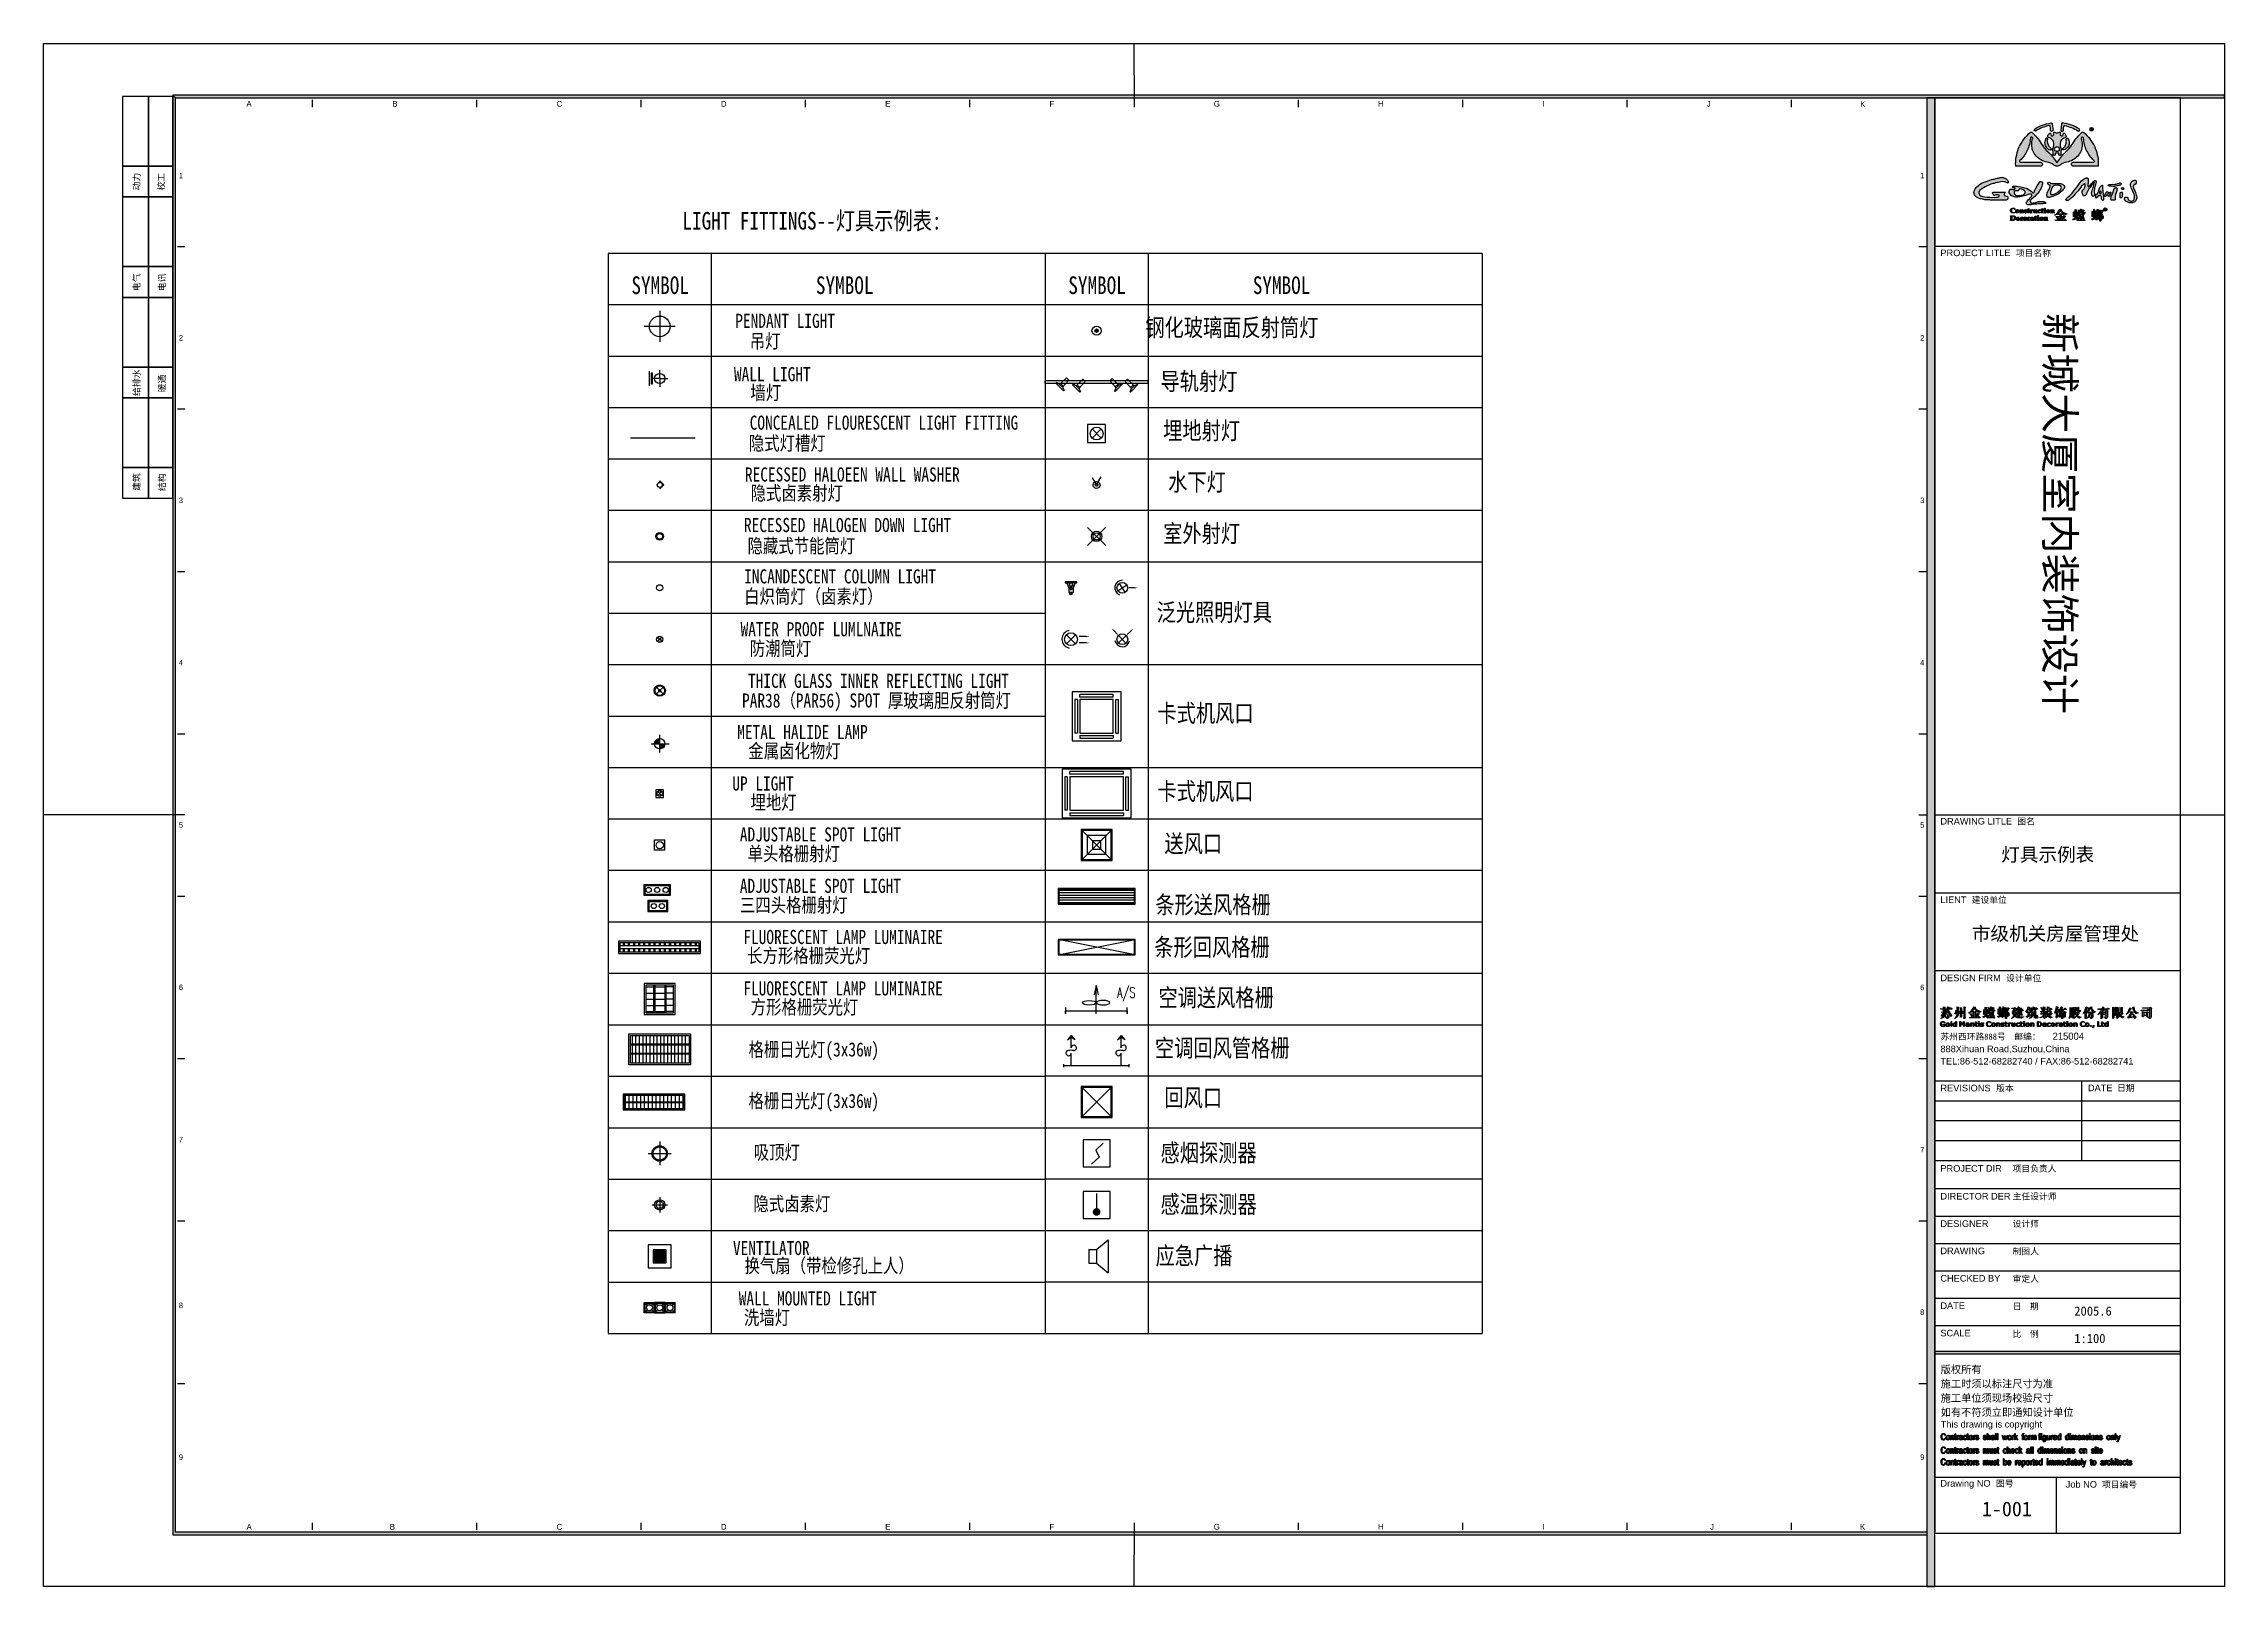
# Model space of a CAD drawing. Extents: x 989821 to 1049221, y -66907 to -24907.
import ezdxf
from ezdxf.enums import TextEntityAlignment as Align

# ---------------------------------------------------------------- set-up
doc = ezdxf.new("R2010")
doc.units = 0
doc.header["$LTSCALE"] = 1000
doc.header["$MEASUREMENT"] = 0
doc.linetypes.add('DASHEDX2', pattern=[1.5, 1, -0.5])
doc.layers.get('0').update_dxf_attribs({"linetype": 'CONTINUOUS'})
doc.layers.add('细线', color=4, linetype='CONTINUOUS')
doc.styles.add('ht-l', font='simhei.ttf')
doc.styles.add('SZ', font='romand.shx', dxfattribs={"width": 0.7})
doc.styles.add('WMF-Arial0', font='arial.ttf')
doc.styles.add('WMF-AvantGarde Bk BT0', font='')
doc.styles.add('WMF-宋体0', font='')
doc.styles.add('WMF-黑体0', font='simhei.ttf')
doc.styles.get('WMF-AvantGarde Bk BT0').set_extended_font_data('AvantGarde Bk BT')
doc.styles.get('WMF-宋体0').set_extended_font_data('SimSun', bold=True)

msp = doc.modelspace()

# ---------------------------------------------------------------- texts
at = {"color": 4}
for s, height, style, p in [('A', 158, 'WMF-AvantGarde Bk BT0', (995345, -26625)), ('B', 158, 'WMF-AvantGarde Bk BT0', (999322, -26625)), ('C', 158, 'WMF-AvantGarde Bk BT0', (1003793, -26625)), ('D', 158, 'WMF-AvantGarde Bk BT0', (1008269, -26625)), ('E', 158, 'WMF-AvantGarde Bk BT0', (1012744, -26625)), ('F', 158, 'WMF-AvantGarde Bk BT0', (1017219, -26625)), ('G', 158, 'WMF-AvantGarde Bk BT0', (1021694, -26625)), ('H', 158, 'WMF-AvantGarde Bk BT0', (1026169, -26625)), ('I', 158, 'WMF-AvantGarde Bk BT0', (1030644, -26625)), ('J', 158, 'WMF-AvantGarde Bk BT0', (1035120, -26625)), ('K', 149, 'WMF-Arial0', (1039302, -26625)), ('1', 149, 'WMF-Arial0', (993503, -28574)), ('1', 149, 'WMF-Arial0', (1040934, -28574)), ('PROJECT LITLE    ', 179.62, 'WMF-Arial0', (1041486, -30693)), ('项目名称', 170.5, 'WMF-黑体0', (1043545, -30693)), ('2', 149, 'WMF-Arial0', (993503, -32992)), ('2', 149, 'WMF-Arial0', (1040934, -32992)), ('3', 149, 'WMF-Arial0', (993503, -37414)), ('3', 149, 'WMF-Arial0', (1040934, -37414)), ('4', 149, 'WMF-Arial0', (993503, -41832)), ('4', 149, 'WMF-Arial0', (1040934, -41832)), ('4', 149, 'WMF-Arial0', (1040934, -41836)), ('5', 149, 'WMF-Arial0', (993503, -46254)), ('5', 149, 'WMF-Arial0', (1040934, -46254)), ('DRAWING LITLE    ', 179.62, 'WMF-Arial0', (1041486, -46166)), ('图名', 170.5, 'WMF-黑体0', (1043583, -46166)), ('建设单位', 170.5, 'WMF-黑体0', (1042339, -48305)), ('LIENT  ', 179.6, 'WMF-Arial0', (1041486, -48305)), ('市级机关房屋管理处', 371.3, 'WMF-黑体0', (1042342, -49322, -2)), ('DESIGN FIRM  ', 179.62, 'WMF-Arial0', (1041486, -50432)), ('设计单位', 170.5, 'WMF-黑体0', (1043278, -50432)), ('6', 149, 'WMF-Arial0', (993503, -50672)), ('6', 149, 'WMF-Arial0', (993503, -50676)), ('6', 149, 'WMF-Arial0', (1040934, -50676)), ('888Xihuan Road,Suzhou,China', 179.62, 'WMF-Arial0', (1041486, -52365)), ('苏州西环路888号  邮编：', 170.48, 'WMF-宋体0', (1041486, -52026)), ('215004  ', 191.8, 'WMF-AvantGarde Bk BT0', (1044542, -52026)), ('TEL:86-512-68282740 / FAX:86-512-68282741', 179.62, 'WMF-Arial0', (1041486, -52700)), ('REVISIONS  ', 179.62, 'WMF-Arial0', (1041486, -53431)), ('版本', 170.5, 'WMF-黑体0', (1043004, -53431)), ('DATE  ', 179.6, 'WMF-Arial0', (1045505, -53427)), ('日期', 170.5, 'WMF-黑体0', (1046296, -53427)), ('7', 149, 'WMF-Arial0', (993503, -54820)), ('7', 149, 'WMF-Arial0', (1040934, -55094)), ('PROJECT DIR  ', 179.62, 'WMF-Arial0', (1041486, -55619)), ('项目负责人', 170.5, 'WMF-黑体0', (1043454, -55619)), ('DIRECTOR DER  ', 179.62, 'WMF-Arial0', (1041486, -56376)), ('主任设计师  ', 170.5, 'WMF-黑体0', (1043454, -56376)), ('DESIGNER  ', 179.6, 'WMF-Arial0', (1041486, -57122)), ('设计师', 170.5, 'WMF-黑体0', (1043454, -57122)), ('DRAWING  ', 179.6, 'WMF-Arial0', (1041486, -57864)), ('制图人', 170.5, 'WMF-黑体0', (1043454, -57872)), ('CHECKED BY ', 179.62, 'WMF-Arial0', (1041486, -58610)), ('审定人', 170.5, 'WMF-黑体0', (1043454, -58621)), ('8', 149, 'WMF-Arial0', (993503, -59333)), ('8', 149, 'WMF-Arial0', (1040934, -59516)), ('DATE  ', 179.6, 'WMF-Arial0', (1041486, -59356)), ('日  期', 170.5, 'WMF-黑体0', (1043454, -59371)), ('2005.6', 250, 'WMF-黑体0', (1045133, -59537)), ('SCALE  ', 179.6, 'WMF-Arial0', (1041486, -60102)), ('比  例', 170.5, 'WMF-黑体0', (1043454, -60121)), ('1:100', 250, 'WMF-黑体0', (1045133, -60283)), ('版权所有', 204, 'WMF-黑体0', (1041494, -61106)), ('施工时须以标注尺寸为准', 203.97, 'WMF-黑体0', (1041494, -61494)), ('施工单位须现场校验尺寸', 203.97, 'WMF-黑体0', (1041494, -61883)), ('如有不符须立即通知设计单位', 203.97, 'WMF-黑体0', (1041494, -62271)), ('This drawing is copyright', 179.62, 'WMF-Arial0', (1041494, -62583)), ('9', 149, 'WMF-Arial0', (993503, -63466)), ('9', 149, 'WMF-Arial0', (1040934, -63466)), ('Drawing NO    ', 179.62, 'WMF-Arial0', (1041486, -64192)), ('图号', 170.5, 'WMF-黑体0', (1043001, -64192)), ('Job NO       ', 179.62, 'WMF-Arial0', (1044900, -64219)), ('项目编号', 170.5, 'WMF-黑体0', (1045889, -64219)), ('1-001', 400, 'WMF-黑体0', (1042617, -64999)), ('A', 158, 'WMF-AvantGarde Bk BT0', (995349, -65364)), ('B', 158, 'WMF-AvantGarde Bk BT0', (999250, -65364)), ('C', 158, 'WMF-AvantGarde Bk BT0', (1003793, -65364)), ('D', 158, 'WMF-AvantGarde Bk BT0', (1008269, -65364)), ('E', 158, 'WMF-AvantGarde Bk BT0', (1012744, -65364)), ('F', 158, 'WMF-AvantGarde Bk BT0', (1017219, -65364)), ('G', 158, 'WMF-AvantGarde Bk BT0', (1021694, -65364)), ('H', 158, 'WMF-AvantGarde Bk BT0', (1026169, -65364)), ('I', 158, 'WMF-AvantGarde Bk BT0', (1030644, -65364)), ('J', 158, 'WMF-AvantGarde Bk BT0', (1035211, -65364)), ('K', 158, 'WMF-AvantGarde Bk BT0', (1039298, -65364))]:
    msp.add_text(s, height=height, dxfattribs=dict(at, style=style)).set_placement(p)
for s, height, rotation, style, p in [('动力', 173.5, 89.9, 'WMF-黑体0', (992442, -28908)), ('校工', 173.5, 89.9, 'WMF-黑体0', (993112, -28908)), ('电气', 173.5, 89.9, 'WMF-黑体0', (992442, -31648)), ('电讯', 173.5, 89.9, 'WMF-黑体0', (993134, -31648)), ('新城大厦室内装饰设计', 800, 270, 'ht-l', (1044342, -32241, -4)), ('给排水', 173.5, 89.9, 'WMF-黑体0', (992442, -34502)), ('暖通', 173.5, 89.9, 'WMF-黑体0', (993134, -34405)), ('建筑', 173.5, 89.9, 'WMF-黑体0', (992442, -37088)), ('结构', 173.5, 89.9, 'WMF-黑体0', (993134, -37091))]:
    msp.add_text(s, height=height, rotation=rotation, dxfattribs=dict(at, style=style)).set_placement(p)
at = {"color": 4, "style": 'WMF-宋体0', "width": 0.8}
for s, height, p in [('LIGHT FITTINGS--灯具示例表:', 480, (1010749, -29969)), ('SYMBOL', 480, (1006615, -31724)), ('SYMBOL', 480, (1011641, -31724)), ('SYMBOL', 480, (1018515, -31724)), ('SYMBOL', 480, (1023541, -31724)), ('PENDANT LIGHT', 384, (1010019, -32646)), ('钢化玻璃面反射筒灯', 480, (1022187, -32875)), ('吊灯', 384, (1009474, -33197)), ('WALL LIGHT', 384, (1009669, -34098)), ('导轨射灯', 480, (1021290, -34341)), ('墙灯', 384, (1009492, -34601)), ('CONCEALED FLOURESCENT LIGHT FITTING', 384, (1012711, -35418)), ('隐式灯槽灯', 384, (1010077, -35978)), ('埋地射灯', 480, (1021363, -35682)), ('RECESSED HALOEEN WALL WASHER', 384, (1011849, -36828)), ('水下灯', 480, (1021238, -37082)), ('隐式卤素射灯', 384, (1010335, -37336)), ('RECESSED HALOGEN DOWN LIGHT', 384, (1011719, -38205)), ('室外射灯', 480, (1021363, -38482)), ('隐藏式节能筒灯', 384, (1010462, -38773)), ('INCANDESCENT COLUMN LIGHT', 384, (1011515, -39603)), ('白炽筒灯（卤素灯）', 384, (1010788, -40146)), ('泛光照明灯具', 480, (1021708, -40627)), ('WATER PROOF LUMLNAIRE', 384, (1010999, -41041)), ('防潮筒灯', 384, (1009894, -41567)), (' THICK GLASS INNER REFLECTING LIGHT', 384, (1012456, -42446)), ('PAR38（PAR56) SPOT 厚玻璃胆反射筒灯', 384, (1012507, -42982)), ('卡式机风口', 480, (1021469, -43373)), ('METAL HALIDE LAMP', 384, (1010490, -43841)), ('金属卤化物灯', 384, (1010273, -44354)), ('UP LIGHT', 384, (1009416, -45241)), ('卡式机风口', 480, (1021468, -45500)), ('埋地灯', 384, (1009704, -45754)), ('ADJUSTABLE SPOT LIGHT', 384, (1010979, -46628)), ('单头格栅射灯', 384, (1010253, -47152)), ('送风口', 480, (1021136, -46925)), ('ADJUSTABLE SPOT LIGHT', 384, (1010979, -48028)), ('三四头格栅射灯', 384, (1010253, -48552)), ('条形送风格栅', 480, (1021675, -48590)), ('FLUORESCENT LAMP LUMINAIRE', 384, (1011597, -49420)), ('条形回风格栅', 480, (1021645, -49745)), ('长方形格栅荧光灯', 384, (1010659, -49928)), ('FLUORESCENT LAMP LUMINAIRE', 384, (1011597, -50820)), ('方形格栅荧光灯', 384, (1010547, -51328)), ('空调送风格栅', 480, (1021758, -51118)), ('格栅日光灯(3x36w)', 384, (1010800, -52482)), ('空调回风管格栅', 480, (1021925, -52490)), ('格栅日光灯(3x36w)', 384, (1010800, -53882)), ('回风口', 480, (1021136, -53843)), ('吸顶灯', 384, (1009791, -55282)), ('感烟探测器', 480, (1021554, -55345)), ('隐式卤素灯', 384, (1010203, -56682)), ('感温探测器', 480, (1021554, -56745)), ('VENTILATOR', 384, (1009642, -57889)), ('应急广播', 480, (1021156, -58145)), ('换气扇（带检修孔上人）', 384, (1011218, -58368)), ('WALL MOUNTED LIGHT', 384, (1010635, -59259)), ('洗墙灯', 384, (1009525, -59781))]:
    msp.add_text(s, height=height, dxfattribs=at).set_placement(p, align=Align.CENTER)
at = {"color": 4, "style": 'WMF-黑体0'}
msp.add_text('灯具示例表', height=371.3, dxfattribs=at).set_placement((1044409, -47171), align=Align.CENTER)
at = {"color": 4, "style": 'SZ', "text_generation_flag": 6, "width": 0.7}
msp.add_text('A/S', height=280, rotation=180, dxfattribs=at).set_placement((1019564, -50882), align=Align.RIGHT)
msp.add_text('A/S', height=280, rotation=180, dxfattribs=at).set_placement((1019564, -50882), align=Align.RIGHT)

# ---------------------------------------------------------------- blocks, each defined once
blk = doc.blocks.new('DASH')
at = {"layer": '细线', "linetype": 'DASHEDX2', "ltscale": 100}
blk.add_circle((0, 0), 130, dxfattribs=at)
blk = doc.blocks.new('FANGSHUID')
at = {"ltscale": 1.5}
for p, q in [((110, 0), (-110, 0)), ((0, -110), (0, 110))]:
    blk.add_line(p, q, dxfattribs=at)
at = {"linetype": 'ByBlock', "ltscale": 1.5, "const_width": 33}
blk.add_lwpolyline([(-16.5, 0, 1), (16.5, 0, 1)], format="xyb", close=True, dxfattribs=at)
at = {"ltscale": 1.5}
blk.add_circle((0, 0), 110, dxfattribs=at)

# ---------------------------------------------------------------- hatches: boundary and pattern name
at = {"ltscale": 70}
for points in [[(1005697, -26309), (993344, -26309), (993416, -26382), (1005697, -26382)], [(993416, -26382), (993344, -26309), (993344, -37280), (993416, -37280)], [(1019524, -26309), (1005697, -26309), (1005697, -26382), (1019524, -26382)], [(1049221, -26309), (1019524, -26309), (1019524, -26382), (1049221, -26382)], [(1041330, -66907), (1041330, -26382), (1041113, -26382), (1041113, -66907)], [(993416, -37280), (993344, -37280), (993344, -45907), (993416, -45907)], [(993416, -45907), (993344, -45907), (993344, -57275), (993416, -57275)], [(993416, -57275), (993344, -57275), (993344, -65501), (993416, -65429)], [(1003083, -65429), (993416, -65429), (993344, -65501), (1003083, -65501)], [(1014392, -65429), (1003083, -65429), (1003083, -65501), (1014392, -65501)], [(1019524, -65429), (1014392, -65429), (1014392, -65501), (1019524, -65501)], [(1034634, -65429), (1019524, -65429), (1019524, -65501), (1034634, -65501)], [(1041113, -65429), (1034634, -65429), (1034634, -65501), (1041113, -65501)]]:
    msp.add_hatch(color=4, dxfattribs=at).paths.add_polyline_path(points)
h = msp.add_hatch(color=4)
h.paths.add_polyline_path([(1044770, -29445), (1044747, -29476), (1044721, -29502), (1044698, -29525), (1044675, -29544), (1044679, -29544), (1044686, -29544), (1044801, -29544), (1044816, -29529), (1044820, -29525), (1044823, -29529), (1044850, -29552), (1044846, -29555), (1044778, -29555), (1044778, -29609), (1044839, -29609), (1044858, -29586), (1044892, -29616), (1044888, -29620), (1044778, -29620), (1044778, -29711), (1044793, -29711), (1044827, -29628), (1044865, -29654), (1044862, -29654), (1044858, -29658), (1044854, -29658), (1044850, -29658), (1044846, -29662), (1044842, -29670), (1044823, -29689), (1044808, -29711), (1044858, -29711), (1044884, -29685), (1044915, -29715), (1044911, -29723), (1044629, -29723), (1044622, -29723), (1044618, -29723), (1044610, -29708), (1044618, -29711), (1044626, -29711), (1044744, -29711), (1044744, -29620), (1044652, -29620), (1044645, -29620), (1044641, -29624), (1044633, -29609), (1044641, -29609), (1044648, -29609), (1044744, -29609), (1044744, -29555), (1044690, -29555), (1044683, -29555), (1044675, -29559), (1044671, -29548), (1044633, -29571), (1044603, -29586), (1044599, -29582), (1044622, -29563), (1044645, -29544), (1044664, -29525), (1044683, -29506), (1044713, -29460), (1044747, -29411), (1044785, -29430), (1044785, -29434), (1044782, -29434), (1044778, -29437), (1044774, -29437), (1044789, -29456), (1044804, -29476), (1044823, -29491), (1044842, -29506), (1044862, -29517), (1044884, -29525), (1044907, -29533), (1044934, -29540), (1044934, -29548), (1044922, -29548), (1044911, -29552), (1044903, -29555), (1044896, -29563), (1044896, -29567), (1044892, -29567), (1044884, -29563), (1044862, -29552), (1044839, -29533), (1044812, -29510), (1044785, -29479)])
h.paths.add_polyline_path([(1044660, -29632), (1044683, -29643), (1044698, -29654), (1044709, -29666), (1044713, -29677), (1044709, -29689), (1044705, -29700), (1044698, -29708), (1044690, -29708), (1044679, -29673), (1044656, -29635)], flags=17)
h.paths.add_polyline_path([(1045303, -29506), (1045303, -29449), (1045303, -29430), (1045303, -29415), (1045307, -29415), (1045337, -29426), (1045337, -29430), (1045330, -29437), (1045330, -29506), (1045387, -29506), (1045398, -29495), (1045398, -29491), (1045402, -29491), (1045406, -29495), (1045417, -29506), (1045425, -29514), (1045429, -29521), (1045425, -29525), (1045421, -29525), (1045409, -29529), (1045402, -29529), (1045394, -29536), (1045383, -29548), (1045390, -29552), (1045390, -29555), (1045379, -29567), (1045379, -29593), (1045379, -29601), (1045379, -29609), (1045379, -29616), (1045379, -29620), (1045368, -29628), (1045352, -29628), (1045352, -29624), (1045352, -29609), (1045333, -29609), (1045333, -29654), (1045360, -29654), (1045379, -29635), (1045406, -29666), (1045402, -29670), (1045333, -29670), (1045333, -29708), (1045375, -29708), (1045394, -29689), (1045421, -29715), (1045421, -29723), (1045223, -29723), (1045219, -29723), (1045212, -29723), (1045208, -29708), (1045215, -29708), (1045223, -29708), (1045307, -29708), (1045307, -29670), (1045265, -29670), (1045257, -29670), (1045253, -29670), (1045250, -29654), (1045253, -29654), (1045261, -29654), (1045307, -29654), (1045307, -29609), (1045292, -29609), (1045288, -29616), (1045288, -29620), (1045284, -29624), (1045276, -29628), (1045269, -29632), (1045265, -29632), (1045265, -29628), (1045265, -29609), (1045265, -29563), (1045265, -29552), (1045265, -29540), (1045269, -29540), (1045288, -29548), (1045352, -29548), (1045360, -29536), (1045375, -29544), (1045383, -29529), (1045387, -29514), (1045261, -29514), (1045261, -29536), (1045257, -29548), (1045250, -29555), (1045242, -29555), (1045234, -29555), (1045231, -29552), (1045227, -29548), (1045227, -29544), (1045231, -29540), (1045234, -29533), (1045250, -29514), (1045257, -29495), (1045261, -29495), (1045261, -29498), (1045261, -29506)])
h.paths.add_polyline_path([(1045352, -29601), (1045352, -29559), (1045292, -29559), (1045292, -29601)], flags=16)
h.paths.add_polyline_path([(1045158, -29502), (1045158, -29449), (1045158, -29437), (1045155, -29426), (1045158, -29422), (1045193, -29434), (1045193, -29437), (1045181, -29445), (1045181, -29502), (1045196, -29502), (1045208, -29487), (1045234, -29506), (1045231, -29506), (1045227, -29517), (1045227, -29574), (1045227, -29597), (1045227, -29601), (1045223, -29605), (1045219, -29605), (1045215, -29609), (1045208, -29613), (1045204, -29613), (1045200, -29609), (1045200, -29593), (1045181, -29593), (1045181, -29666), (1045208, -29662), (1045200, -29643), (1045189, -29624), (1045193, -29620), (1045212, -29635), (1045227, -29651), (1045234, -29666), (1045238, -29673), (1045234, -29685), (1045231, -29692), (1045223, -29700), (1045215, -29700), (1045212, -29700), (1045212, -29692), (1045212, -29685), (1045208, -29677), (1045208, -29670), (1045170, -29685), (1045136, -29696), (1045120, -29704), (1045116, -29708), (1045113, -29708), (1045113, -29704), (1045094, -29677), (1045128, -29673), (1045158, -29670), (1045158, -29593), (1045139, -29593), (1045139, -29613), (1045136, -29616), (1045132, -29616), (1045128, -29620), (1045120, -29624), (1045116, -29624), (1045113, -29624), (1045113, -29620), (1045113, -29609), (1045113, -29593), (1045113, -29510), (1045113, -29502), (1045113, -29491), (1045116, -29487), (1045143, -29502)])
h.paths.add_polyline_path([(1045158, -29582), (1045158, -29514), (1045139, -29514), (1045139, -29582)], flags=16)
h.paths.add_polyline_path([(1045181, -29514), (1045181, -29582), (1045200, -29582), (1045200, -29514)], flags=16)
h.paths.add_polyline_path([(1045371, -29430), (1045402, -29453), (1045394, -29456), (1045387, -29464), (1045364, -29479), (1045341, -29502), (1045337, -29498), (1045356, -29464)], flags=17)
h.paths.add_polyline_path([(1045246, -29437), (1045269, -29449), (1045284, -29460), (1045288, -29468), (1045292, -29476), (1045292, -29479), (1045284, -29487), (1045280, -29495), (1045276, -29498), (1045261, -29468), (1045242, -29441)], flags=17)
h.paths.add_polyline_path([(1045752, -29411), (1045767, -29422), (1045779, -29426), (1045786, -29434), (1045790, -29441), (1045786, -29445), (1045782, -29453), (1045779, -29460), (1045775, -29460), (1045763, -29437), (1045752, -29415)])
h.paths.add_polyline_path([(1045683, -29662), (1045699, -29658), (1045695, -29643), (1045687, -29624), (1045691, -29624), (1045706, -29639), (1045718, -29654), (1045725, -29662), (1045729, -29673), (1045725, -29681), (1045722, -29689), (1045714, -29692), (1045710, -29696), (1045706, -29685), (1045703, -29670), (1045676, -29681), (1045653, -29692), (1045630, -29704), (1045626, -29708), (1045623, -29704), (1045611, -29673), (1045634, -29670), (1045661, -29666), (1045661, -29597), (1045645, -29597), (1045645, -29609), (1045645, -29613), (1045642, -29613), (1045638, -29616), (1045634, -29616), (1045626, -29620), (1045623, -29620), (1045619, -29616), (1045623, -29601), (1045623, -29578), (1045623, -29498), (1045623, -29487), (1045623, -29476), (1045623, -29472), (1045649, -29487), (1045661, -29487), (1045661, -29445), (1045661, -29430), (1045661, -29418), (1045661, -29415), (1045695, -29430), (1045683, -29441), (1045683, -29487), (1045695, -29487), (1045703, -29476), (1045706, -29476), (1045725, -29495), (1045722, -29502), (1045722, -29567), (1045722, -29578), (1045722, -29590), (1045722, -29593), (1045722, -29597), (1045718, -29601), (1045710, -29605), (1045703, -29609), (1045699, -29609), (1045699, -29605), (1045699, -29597), (1045683, -29597)])
h.paths.add_polyline_path([(1045661, -29586), (1045661, -29498), (1045645, -29498), (1045645, -29586)], flags=16)
h.paths.add_polyline_path([(1045683, -29498), (1045683, -29586), (1045699, -29586), (1045699, -29498)], flags=16)
h.paths.add_polyline_path([(1045851, -29453), (1045878, -29453), (1045893, -29437), (1045897, -29437), (1045923, -29460), (1045923, -29464), (1045908, -29472), (1045874, -29544), (1045897, -29574), (1045912, -29593), (1045919, -29609), (1045919, -29628), (1045919, -29643), (1045916, -29658), (1045908, -29666), (1045897, -29677), (1045889, -29681), (1045881, -29685), (1045878, -29685), (1045878, -29681), (1045874, -29681), (1045874, -29677), (1045874, -29673), (1045874, -29666), (1045870, -29658), (1045862, -29654), (1045855, -29647), (1045855, -29727), (1045855, -29730), (1045851, -29730), (1045847, -29734), (1045843, -29734), (1045836, -29738), (1045832, -29738), (1045828, -29738), (1045828, -29715), (1045828, -29708), (1045828, -29692), (1045828, -29464), (1045828, -29449), (1045828, -29437), (1045832, -29434)])
h.paths.add_polyline_path([(1045855, -29639), (1045866, -29643), (1045878, -29643), (1045885, -29643), (1045889, -29635), (1045893, -29628), (1045893, -29620), (1045889, -29601), (1045885, -29586), (1045874, -29567), (1045859, -29548), (1045874, -29498), (1045881, -29464), (1045855, -29464)], flags=16)
h.paths.add_polyline_path([(1045790, -29586), (1045763, -29586), (1045763, -29670), (1045790, -29654), (1045782, -29635), (1045771, -29613), (1045775, -29613), (1045794, -29632), (1045809, -29647), (1045820, -29658), (1045820, -29670), (1045820, -29677), (1045817, -29685), (1045809, -29689), (1045805, -29692), (1045801, -29685), (1045794, -29666), (1045760, -29696), (1045744, -29711), (1045729, -29689), (1045737, -29677), (1045737, -29666), (1045737, -29476), (1045737, -29464), (1045737, -29453), (1045741, -29453), (1045763, -29464), (1045786, -29464), (1045794, -29453), (1045798, -29453), (1045824, -29468), (1045824, -29472), (1045813, -29479), (1045813, -29563), (1045817, -29593), (1045813, -29597), (1045805, -29601), (1045801, -29601), (1045798, -29605), (1045794, -29605), (1045790, -29605), (1045790, -29601)])
h.paths.add_polyline_path([(1045763, -29521), (1045790, -29521), (1045790, -29476), (1045763, -29476)], flags=16)
h.paths.add_polyline_path([(1045790, -29529), (1045763, -29529), (1045763, -29574), (1045790, -29574)], flags=16)
h.paths.add_polyline_path([(1043157, -28547), (1043176, -28551), (1043199, -28555), (1043218, -28558), (1043237, -28566), (1043256, -28574), (1043271, -28585), (1043290, -28596), (1043301, -28612), (1043313, -28627), (1043320, -28638), (1043328, -28654), (1043336, -28669), (1043339, -28688), (1043332, -28703), (1043332, -28707), (1043317, -28699), (1043301, -28695), (1043282, -28688), (1043259, -28676), (1043237, -28673), (1043214, -28669), (1043176, -28665), (1043134, -28669), (1043096, -28676), (1043058, -28684), (1043023, -28692), (1042989, -28699), (1042951, -28711), (1042917, -28718), (1042864, -28737), (1042807, -28760), (1042757, -28783), (1042704, -28810), (1042658, -28832), (1042605, -28867), (1042578, -28886), (1042555, -28908), (1042548, -28920), (1042540, -28931), (1042536, -28943), (1042533, -28954), (1042533, -28977), (1042540, -29000), (1042548, -29019), (1042563, -29034), (1042590, -29049), (1042616, -29061), (1042685, -29076), (1042757, -29087), (1042833, -29091), (1042909, -29095), (1042940, -29091), (1042970, -29095), (1043004, -29087), (1043043, -29087), (1043058, -29080), (1043073, -29076), (1043077, -29072), (1043084, -29068), (1043084, -29061), (1043088, -29049), (1043084, -29042), (1043084, -29030), (1043043, -29026), (1043004, -29026), (1042982, -29034), (1042963, -29042), (1042951, -29038), (1042940, -29034), (1042932, -29026), (1042925, -29015), (1042913, -28992), (1042909, -28966), (1042913, -28958), (1042913, -28947), (1042993, -28947), (1043069, -28947), (1043145, -28947), (1043225, -28947), (1043244, -28947), (1043259, -28950), (1043263, -28950), (1043263, -28954), (1043259, -28954), (1043244, -28973), (1043229, -28988), (1043225, -29004), (1043225, -29019), (1043229, -29030), (1043233, -29042), (1043240, -29049), (1043252, -29053), (1043278, -29057), (1043305, -29057), (1043313, -29057), (1043317, -29061), (1043324, -29084), (1043324, -29110), (1043320, -29133), (1043313, -29152), (1043297, -29160), (1043278, -29167), (1043252, -29171), (1043225, -29171), (1043168, -29171), (1043122, -29171), (1043092, -29171), (1043058, -29171), (1043027, -29167), (1042993, -29167), (1042959, -29167), (1042921, -29167), (1042886, -29167), (1042848, -29167), (1042829, -29163), (1042810, -29160), (1042772, -29160), (1042730, -29160), (1042700, -29156), (1042666, -29148), (1042635, -29144), (1042605, -29137), (1042567, -29129), (1042525, -29114), (1042506, -29106), (1042487, -29099), (1042472, -29087), (1042456, -29076), (1042437, -29049), (1042418, -29023), (1042407, -28988), (1042399, -28958), (1042403, -28943), (1042403, -28928), (1042411, -28908), (1042418, -28893), (1042437, -28859), (1042464, -28825), (1042491, -28794), (1042521, -28768), (1042552, -28745), (1042578, -28726), (1042628, -28699), (1042677, -28676), (1042730, -28657), (1042784, -28638), (1042829, -28623), (1042875, -28608), (1042898, -28604), (1042921, -28600), (1042932, -28593), (1042947, -28593), (1042974, -28585), (1043004, -28577), (1043031, -28570), (1043062, -28566), (1043077, -28562), (1043096, -28562), (1043115, -28555), (1043141, -28555), (1043149, -28551)])
h.paths.add_polyline_path([(1044435, -28676), (1044466, -28688), (1044489, -28703), (1044515, -28711), (1044546, -28714), (1044565, -28714), (1044580, -28718), (1044599, -28714), (1044618, -28711), (1044641, -28707), (1044667, -28711), (1044698, -28711), (1044728, -28714), (1044755, -28718), (1044782, -28726), (1044812, -28737), (1044842, -28760), (1044854, -28772), (1044862, -28787), (1044865, -28802), (1044865, -28821), (1044862, -28836), (1044854, -28851), (1044842, -28867), (1044831, -28882), (1044801, -28912), (1044770, -28943), (1044736, -28969), (1044702, -28996), (1044664, -29015), (1044626, -29034), (1044584, -29053), (1044546, -29068), (1044515, -29080), (1044481, -29091), (1044458, -29095), (1044432, -29095), (1044428, -29091), (1044420, -29087), (1044409, -29091), (1044397, -29087), (1044390, -29072), (1044382, -29053), (1044382, -29034), (1044382, -29015), (1044393, -28977), (1044412, -28935), (1044432, -28897), (1044454, -28859), (1044470, -28821), (1044477, -28783), (1044477, -28775), (1044473, -28764), (1044466, -28760), (1044458, -28756), (1044435, -28749), (1044420, -28737), (1044412, -28730), (1044412, -28714), (1044409, -28703), (1044409, -28692), (1044424, -28684)])
h.paths.add_polyline_path([(1044641, -28756), (1044641, -28760), (1044618, -28764), (1044599, -28768), (1044580, -28772), (1044565, -28779), (1044538, -28802), (1044519, -28829), (1044508, -28863), (1044492, -28916), (1044485, -28943), (1044481, -28966), (1044481, -28988), (1044485, -29004), (1044492, -29011), (1044504, -29019), (1044515, -29019), (1044527, -29019), (1044557, -29011), (1044584, -29004), (1044637, -28977), (1044690, -28947), (1044713, -28928), (1044736, -28908), (1044755, -28886), (1044770, -28859), (1044778, -28840), (1044782, -28821), (1044778, -28810), (1044774, -28802), (1044770, -28794), (1044763, -28783), (1044751, -28775), (1044736, -28772), (1044721, -28768), (1044702, -28764), (1044671, -28760)], flags=16)
h.paths.add_polyline_path([(1044203, -28665), (1044218, -28665), (1044237, -28669), (1044253, -28673), (1044264, -28680), (1044268, -28688), (1044272, -28695), (1044268, -28707), (1044268, -28722), (1044260, -28752), (1044249, -28791), (1044218, -28859), (1044196, -28901), (1044177, -28931), (1044154, -28962), (1044131, -28992), (1044104, -29019), (1044059, -29065), (1044013, -29106), (1043994, -29122), (1043971, -29141), (1043952, -29160), (1043937, -29179), (1043933, -29190), (1043933, -29202), (1043937, -29213), (1043941, -29221), (1043944, -29232), (1043952, -29240), (1043963, -29243), (1043975, -29251), (1043986, -29251), (1044005, -29251), (1044021, -29243), (1044043, -29240), (1044081, -29228), (1044116, -29221), (1044127, -29217), (1044146, -29217), (1044161, -29209), (1044177, -29209), (1044199, -29205), (1044222, -29202), (1044260, -29202), (1044302, -29209), (1044321, -29213), (1044336, -29221), (1044348, -29232), (1044355, -29247), (1044355, -29251), (1044355, -29255), (1044336, -29259), (1044321, -29262), (1044310, -29259), (1044298, -29259), (1044283, -29262), (1044272, -29266), (1044234, -29266), (1044196, -29266), (1044180, -29270), (1044165, -29270), (1044112, -29274), (1044059, -29278), (1044024, -29281), (1043986, -29289), (1043948, -29293), (1043910, -29293), (1043891, -29293), (1043868, -29293), (1043853, -29285), (1043842, -29278), (1043834, -29262), (1043830, -29251), (1043830, -29240), (1043834, -29224), (1043842, -29213), (1043853, -29198), (1043880, -29163), (1043914, -29129), (1043941, -29099), (1043963, -29065), (1043971, -29053), (1043975, -29038), (1043975, -29026), (1043967, -29015), (1043956, -29007), (1043944, -29004), (1043933, -29004), (1043922, -29004), (1043876, -29019), (1043830, -29034), (1043800, -29042), (1043766, -29053), (1043731, -29061), (1043697, -29065), (1043648, -29076), (1043594, -29084), (1043568, -29084), (1043545, -29084), (1043518, -29084), (1043492, -29076), (1043484, -29072), (1043476, -29068), (1043454, -29061), (1043434, -29053), (1043412, -29038), (1043393, -29019), (1043374, -28996), (1043362, -28973), (1043358, -28958), (1043358, -28943), (1043362, -28924), (1043366, -28912), (1043366, -28897), (1043374, -28886), (1043381, -28878), (1043389, -28870), (1043404, -28867), (1043419, -28867), (1043431, -28867), (1043442, -28870), (1043465, -28882), (1043488, -28889), (1043507, -28870), (1043518, -28851), (1043518, -28844), (1043511, -28840), (1043503, -28840), (1043495, -28836), (1043476, -28832), (1043465, -28832), (1043457, -28825), (1043450, -28813), (1043446, -28810), (1043442, -28810), (1043442, -28806), (1043446, -28806), (1043457, -28794), (1043473, -28787), (1043492, -28787), (1043518, -28787), (1043564, -28791), (1043598, -28794), (1043674, -28806), (1043750, -28821), (1043785, -28832), (1043819, -28844), (1043853, -28855), (1043887, -28874), (1043922, -28901), (1043960, -28928), (1043975, -28939), (1043986, -28954), (1043994, -28962), (1044005, -28966), (1044013, -28969), (1044024, -28969), (1044028, -28962), (1044036, -28954), (1044047, -28928), (1044059, -28901), (1044089, -28840), (1044123, -28779), (1044161, -28722)])
h.paths.add_polyline_path([(1043644, -28863), (1043632, -28870), (1043625, -28882), (1043621, -28893), (1043613, -28905), (1043602, -28916), (1043583, -28916), (1043564, -28916), (1043545, -28916), (1043526, -28916), (1043511, -28920), (1043503, -28924), (1043499, -28931), (1043495, -28939), (1043495, -28947), (1043495, -28969), (1043503, -28992), (1043503, -29000), (1043507, -29007), (1043522, -29019), (1043533, -29030), (1043556, -29038), (1043583, -29045), (1043610, -29045), (1043636, -29045), (1043659, -29042), (1043686, -29042), (1043701, -29034), (1043720, -29030), (1043739, -29023), (1043754, -29015), (1043769, -29004), (1043785, -28988), (1043788, -28977), (1043792, -28966), (1043796, -28954), (1043792, -28943), (1043788, -28928), (1043781, -28916), (1043773, -28905), (1043762, -28893), (1043735, -28878), (1043708, -28870), (1043674, -28867)], flags=16)
h.paths.add_polyline_path([(1046772, -28627), (1046791, -28627), (1046806, -28631), (1046810, -28635), (1046818, -28642), (1046818, -28650), (1046821, -28661), (1046821, -28684), (1046818, -28703), (1046810, -28714), (1046806, -28733), (1046802, -28733), (1046802, -28737), (1046787, -28737), (1046779, -28741), (1046772, -28745), (1046764, -28752), (1046757, -28760), (1046749, -28768), (1046741, -28787), (1046741, -28806), (1046745, -28825), (1046749, -28844), (1046768, -28886), (1046787, -28931), (1046798, -28962), (1046810, -28992), (1046821, -29030), (1046833, -29072), (1046833, -29091), (1046833, -29110), (1046829, -29122), (1046825, -29133), (1046818, -29156), (1046810, -29175), (1046798, -29194), (1046783, -29213), (1046764, -29224), (1046741, -29236), (1046719, -29240), (1046688, -29243), (1046661, -29243), (1046635, -29240), (1046608, -29232), (1046589, -29224), (1046570, -29217), (1046555, -29209), (1046536, -29198), (1046524, -29186), (1046513, -29171), (1046505, -29156), (1046505, -29133), (1046509, -29114), (1046509, -29103), (1046513, -29095), (1046517, -29091), (1046524, -29084), (1046536, -29084), (1046555, -29084), (1046570, -29084), (1046578, -29087), (1046589, -29106), (1046593, -29125), (1046604, -29141), (1046612, -29156), (1046631, -29175), (1046654, -29186), (1046677, -29194), (1046703, -29194), (1046722, -29186), (1046741, -29175), (1046753, -29167), (1046760, -29156), (1046764, -29141), (1046768, -29125), (1046772, -29106), (1046776, -29087), (1046776, -29068), (1046772, -29045), (1046764, -29007), (1046749, -28969), (1046715, -28908), (1046681, -28836), (1046669, -28798), (1046661, -28760), (1046661, -28741), (1046665, -28726), (1046669, -28707), (1046681, -28688), (1046692, -28673), (1046703, -28657), (1046719, -28646), (1046734, -28638), (1046753, -28631)])
h.paths.add_polyline_path([(1046452, -28825), (1046460, -28829), (1046471, -28836), (1046475, -28844), (1046479, -28855), (1046479, -28863), (1046475, -28870), (1046471, -28878), (1046460, -28882), (1046448, -28882), (1046441, -28882), (1046433, -28874), (1046429, -28870), (1046422, -28851), (1046422, -28832), (1046426, -28832), (1046441, -28829)])
h.paths.add_polyline_path([(1046361, -28699), (1046380, -28699), (1046395, -28703), (1046403, -28703), (1046407, -28707), (1046414, -28714), (1046414, -28722), (1046414, -28730), (1046414, -28737), (1046403, -28749), (1046391, -28756), (1046380, -28756), (1046361, -28756), (1046365, -28760), (1046361, -28764), (1046361, -28768), (1046357, -28768), (1046308, -28775), (1046258, -28791), (1046224, -28794), (1046182, -28794), (1046140, -28791), (1046102, -28791), (1046091, -28787), (1046072, -28783), (1046064, -28779), (1046060, -28772), (1046056, -28768), (1046060, -28760), (1046064, -28752), (1046072, -28749), (1046083, -28745), (1046094, -28745), (1046117, -28741), (1046140, -28745), (1046182, -28737), (1046231, -28741), (1046254, -28733), (1046273, -28733), (1046296, -28726), (1046319, -28718), (1046346, -28711)])
h.paths.add_polyline_path([(1046270, -28825), (1046281, -28829), (1046292, -28836), (1046296, -28844), (1046300, -28855), (1046296, -28882), (1046292, -28912), (1046270, -28973), (1046254, -29019), (1046250, -29057), (1046250, -29099), (1046247, -29118), (1046243, -29141), (1046243, -29152), (1046243, -29163), (1046224, -29167), (1046205, -29171), (1046186, -29171), (1046167, -29171), (1046152, -29171), (1046140, -29167), (1046133, -29160), (1046129, -29144), (1046125, -29129), (1046129, -29114), (1046136, -29080), (1046144, -29053), (1046159, -29026), (1046178, -28996), (1046193, -28954), (1046205, -28908), (1046209, -28901), (1046209, -28893), (1046212, -28878), (1046216, -28855), (1046216, -28848), (1046224, -28840), (1046228, -28832), (1046235, -28832), (1046254, -28829)])
h.paths.add_polyline_path([(1045889, -28756), (1045897, -28764), (1045897, -28775), (1045897, -28813), (1045897, -28848), (1045908, -28916), (1045923, -29019), (1045931, -29072), (1045931, -29118), (1045931, -29137), (1045931, -29156), (1045923, -29167), (1045919, -29175), (1045912, -29179), (1045904, -29179), (1045889, -29167), (1045881, -29152), (1045878, -29133), (1045874, -29114), (1045874, -29095), (1045870, -29080), (1045866, -29065), (1045859, -29053), (1045840, -29049), (1045824, -29049), (1045809, -29049), (1045798, -29049), (1045786, -29049), (1045775, -29057), (1045756, -29091), (1045733, -29118), (1045725, -29114), (1045722, -29106), (1045722, -29084), (1045718, -29061), (1045714, -29042), (1045710, -29019), (1045722, -29015), (1045733, -29011), (1045744, -29007), (1045760, -29007), (1045767, -28985), (1045779, -28958), (1045790, -28928), (1045801, -28901), (1045813, -28870), (1045824, -28844), (1045832, -28821), (1045840, -28802), (1045862, -28775)])
h.paths.add_polyline_path([(1045836, -28924), (1045828, -28935), (1045820, -28947), (1045820, -28958), (1045820, -28977), (1045820, -28985), (1045828, -28988), (1045832, -28992), (1045840, -28996), (1045851, -28992), (1045859, -28985), (1045866, -28973), (1045870, -28962), (1045866, -28947), (1045862, -28939), (1045851, -28928)], flags=16)
h.paths.add_polyline_path([(1046030, -28935), (1046041, -28943), (1046053, -28954), (1046056, -28966), (1046060, -28985), (1046079, -28973), (1046098, -28962), (1046106, -28958), (1046114, -28954), (1046121, -28954), (1046125, -28958), (1046117, -28988), (1046102, -29015), (1046098, -29034), (1046091, -29057), (1046079, -29068), (1046068, -29072), (1046064, -29072), (1046056, -29045), (1046041, -29019), (1046034, -29015), (1046026, -29015), (1046022, -29019), (1046015, -29026), (1046007, -29042), (1045999, -29053), (1045996, -29061), (1045992, -29068), (1045984, -29072), (1045977, -29068), (1045969, -29061), (1045969, -29049), (1045969, -29034), (1045973, -29019), (1045984, -28988), (1045996, -28966), (1046003, -28954), (1046011, -28947), (1046018, -28939)])
h.paths.add_polyline_path([(1046407, -28947), (1046418, -28950), (1046426, -28954), (1046433, -28962), (1046437, -28969), (1046445, -29000), (1046441, -29042), (1046441, -29061), (1046437, -29080), (1046429, -29095), (1046422, -29103), (1046403, -29106), (1046387, -29103), (1046384, -29087), (1046384, -29068), (1046380, -29034), (1046380, -29004), (1046384, -28988), (1046387, -28973), (1046395, -28958)])
h.paths.add_polyline_path([(1045482, -28558), (1045497, -28566), (1045508, -28577), (1045512, -28600), (1045508, -28627), (1045508, -28665), (1045508, -28703), (1045505, -28730), (1045501, -28756), (1045505, -28779), (1045508, -28798), (1045508, -28802), (1045512, -28802), (1045516, -28802), (1045516, -28798), (1045546, -28775), (1045573, -28749), (1045604, -28718), (1045634, -28688), (1045657, -28665), (1045680, -28642), (1045691, -28635), (1045706, -28631), (1045718, -28638), (1045722, -28646), (1045725, -28657), (1045725, -28669), (1045718, -28707), (1045710, -28745), (1045699, -28787), (1045687, -28821), (1045680, -28874), (1045676, -28924), (1045676, -28954), (1045680, -28985), (1045683, -29011), (1045683, -29034), (1045672, -29049), (1045653, -29061), (1045649, -29068), (1045645, -29072), (1045630, -29053), (1045615, -29030), (1045607, -29000), (1045604, -28977), (1045607, -28935), (1045619, -28897), (1045634, -28859), (1045649, -28821), (1045657, -28787), (1045664, -28749), (1045672, -28714), (1045683, -28680), (1045676, -28688), (1045672, -28692), (1045657, -28711), (1045642, -28726), (1045626, -28741), (1045611, -28760), (1045592, -28779), (1045577, -28806), (1045554, -28832), (1045531, -28863), (1045512, -28901), (1045489, -28935), (1045470, -28985), (1045448, -29030), (1045436, -29042), (1045421, -29049), (1045406, -29053), (1045390, -29049), (1045379, -29042), (1045371, -29030), (1045364, -29011), (1045356, -28992), (1045349, -28954), (1045349, -28920), (1045368, -28893), (1045390, -28870), (1045406, -28848), (1045417, -28817), (1045425, -28787), (1045429, -28756), (1045429, -28745), (1045425, -28733), (1045421, -28726), (1045413, -28722), (1045409, -28722), (1045406, -28722), (1045390, -28730), (1045368, -28756), (1045333, -28791), (1045303, -28829), (1045234, -28912), (1045193, -28962), (1045158, -29000), (1045124, -29038), (1045090, -29076), (1045052, -29114), (1045025, -29133), (1044991, -29156), (1044976, -29167), (1044957, -29175), (1044941, -29175), (1044922, -29175), (1044915, -29167), (1044907, -29156), (1044915, -29137), (1044926, -29118), (1044945, -29099), (1044964, -29080), (1045010, -29042), (1045044, -29007), (1045071, -28977), (1045097, -28947), (1045124, -28912), (1045147, -28882), (1045208, -28802), (1045288, -28695), (1045330, -28646), (1045375, -28604), (1045398, -28589), (1045417, -28577), (1045436, -28570), (1045455, -28566), (1045470, -28562)])
h.paths.add_polyline_path([(1044409, -27512), (1044409, -27508), (1044409, -27497), (1044401, -27489), (1044393, -27485), (1044382, -27481), (1044371, -27485), (1044359, -27493), (1044348, -27520), (1044336, -27546), (1044329, -27577), (1044325, -27607), (1044329, -27641), (1044336, -27672), (1044352, -27702), (1044367, -27729), (1044390, -27752), (1044412, -27774), (1044443, -27790), (1044470, -27801), (1044473, -27801), (1044481, -27801), (1044489, -27801), (1044496, -27794), (1044504, -27786), (1044508, -27774), (1044504, -27763), (1044496, -27755), (1044477, -27736), (1044458, -27717), (1044443, -27695), (1044428, -27672), (1044420, -27645), (1044412, -27618), (1044405, -27588), (1044405, -27561), (1044405, -27535)], flags=17)
h.paths.add_polyline_path([(1044477, -27154), (1044473, -27147), (1044470, -27143), (1044462, -27139), (1044454, -27135), (1044451, -27135), (1044401, -27147), (1044352, -27162), (1044306, -27177), (1044260, -27192), (1044218, -27211), (1044173, -27234), (1044131, -27257), (1044089, -27284), (1044081, -27287), (1044074, -27287), (1044062, -27284), (1044051, -27280), (1044043, -27268), (1044043, -27257), (1044047, -27242), (1044055, -27230), (1044108, -27200), (1044158, -27173), (1044211, -27147), (1044268, -27128), (1044321, -27109), (1044378, -27090), (1044439, -27078), (1044500, -27067), (1044504, -27067), (1044515, -27070), (1044523, -27074), (1044530, -27086), (1044534, -27097), (1044553, -27261), (1044553, -27265), (1044549, -27276), (1044542, -27287), (1044534, -27291), (1044523, -27295), (1044508, -27295), (1044500, -27287), (1044492, -27280), (1044489, -27268), (1044481, -27211)])
h.paths.add_polyline_path([(1044660, -28243), (1044637, -28239), (1044618, -28235), (1044595, -28224), (1044580, -28212), (1044538, -28182), (1044492, -28159), (1044443, -28140), (1044393, -28132), (1044348, -28121), (1044306, -28109), (1044268, -28094), (1044226, -28075), (1044192, -28056), (1044158, -28029), (1044123, -27999), (1044093, -27969), (1044066, -27938), (1044043, -27900), (1044024, -27862), (1044005, -27824), (1043990, -27782), (1043982, -27740), (1043975, -27695), (1043975, -27649), (1043975, -27607), (1043979, -27569), (1043986, -27531), (1043998, -27493), (1044001, -27489), (1044001, -27481), (1043998, -27470), (1043990, -27459), (1043982, -27451), (1043967, -27451), (1043956, -27451), (1043944, -27459), (1043937, -27470), (1043937, -27481), (1043933, -27523), (1043929, -27569), (1043922, -27611), (1043910, -27657), (1043899, -27698), (1043887, -27736), (1043872, -27778), (1043853, -27816), (1043834, -27854), (1043811, -27892), (1043788, -27927), (1043766, -27961), (1043739, -27995), (1043712, -28029), (1043682, -28060), (1043651, -28087), (1043644, -28098), (1043644, -28109), (1043644, -28121), (1043651, -28128), (1043659, -28136), (1043670, -28136), (1044215, -28136), (1044222, -28140), (1044234, -28144), (1044241, -28147), (1044249, -28151), (1044256, -28159), (1044260, -28170), (1044264, -28178), (1044264, -28189), (1044264, -28201), (1044260, -28208), (1044256, -28220), (1044249, -28227), (1044241, -28231), (1044234, -28239), (1044222, -28243), (1044215, -28243), (1043537, -28243), (1043537, -28212), (1043533, -28182), (1043537, -28117), (1043541, -28052), (1043552, -27991), (1043564, -27931), (1043579, -27873), (1043598, -27813), (1043617, -27755), (1043644, -27702), (1043670, -27649), (1043701, -27596), (1043731, -27546), (1043766, -27497), (1043804, -27451), (1043845, -27405), (1043887, -27363), (1043933, -27325), (1043941, -27318), (1043952, -27318), (1043963, -27318), (1043975, -27322), (1044009, -27356), (1044047, -27390), (1044081, -27424), (1044112, -27462), (1044146, -27500), (1044173, -27539), (1044203, -27580), (1044230, -27622), (1044275, -27691), (1044325, -27755), (1044378, -27816), (1044439, -27873), (1044500, -27938), (1044561, -28007), (1044614, -28079), (1044660, -28155), (1044709, -28079), (1044763, -28007), (1044820, -27938), (1044884, -27873), (1044941, -27816), (1044999, -27755), (1045048, -27691), (1045094, -27622), (1045120, -27580), (1045147, -27539), (1045177, -27500), (1045208, -27462), (1045242, -27424), (1045276, -27390), (1045311, -27356), (1045349, -27322), (1045356, -27318), (1045368, -27318), (1045379, -27318), (1045390, -27325), (1045436, -27363), (1045478, -27405), (1045516, -27451), (1045554, -27497), (1045588, -27546), (1045623, -27596), (1045653, -27649), (1045680, -27702), (1045703, -27755), (1045725, -27813), (1045744, -27873), (1045760, -27931), (1045771, -27991), (1045779, -28052), (1045786, -28117), (1045786, -28182), (1045786, -28212), (1045786, -28243), (1045109, -28243), (1045097, -28243), (1045090, -28239), (1045078, -28231), (1045071, -28227), (1045067, -28220), (1045059, -28208), (1045059, -28201), (1045056, -28189), (1045059, -28178), (1045059, -28170), (1045067, -28159), (1045071, -28151), (1045078, -28147), (1045090, -28144), (1045097, -28140), (1045109, -28136), (1045653, -28136), (1045661, -28136), (1045672, -28128), (1045676, -28121), (1045680, -28109), (1045676, -28098), (1045668, -28087), (1045638, -28060), (1045611, -28029), (1045581, -27995), (1045554, -27961), (1045531, -27927), (1045508, -27892), (1045489, -27854), (1045467, -27816), (1045451, -27778), (1045436, -27736), (1045421, -27698), (1045409, -27657), (1045402, -27611), (1045394, -27569), (1045390, -27523), (1045387, -27481), (1045383, -27470), (1045375, -27459), (1045368, -27451), (1045352, -27451), (1045341, -27451), (1045330, -27459), (1045322, -27470), (1045322, -27481), (1045322, -27489), (1045322, -27493), (1045333, -27531), (1045341, -27569), (1045349, -27607), (1045349, -27649), (1045345, -27695), (1045341, -27740), (1045330, -27782), (1045318, -27824), (1045299, -27862), (1045276, -27900), (1045253, -27938), (1045227, -27969), (1045196, -27999), (1045166, -28029), (1045132, -28056), (1045094, -28075), (1045056, -28094), (1045014, -28109), (1044972, -28121), (1044930, -28132), (1044877, -28140), (1044831, -28159), (1044785, -28182), (1044744, -28212), (1044725, -28224), (1044705, -28235), (1044683, -28239)])
h.paths.add_polyline_path([(1044915, -27512), (1044911, -27512), (1044911, -27508), (1044915, -27497), (1044919, -27489), (1044930, -27485), (1044938, -27481), (1044953, -27485), (1044960, -27493), (1044976, -27520), (1044987, -27546), (1044995, -27577), (1044995, -27607), (1044991, -27641), (1044983, -27672), (1044972, -27702), (1044953, -27729), (1044934, -27752), (1044907, -27774), (1044881, -27790), (1044850, -27801), (1044846, -27801), (1044842, -27801), (1044831, -27801), (1044823, -27794), (1044820, -27786), (1044816, -27774), (1044820, -27763), (1044827, -27755), (1044846, -27736), (1044865, -27717), (1044881, -27695), (1044892, -27672), (1044903, -27645), (1044911, -27618), (1044915, -27588), (1044919, -27561), (1044915, -27535)], flags=17)
h.paths.add_polyline_path([(1044846, -27154), (1044850, -27147), (1044854, -27143), (1044862, -27139), (1044869, -27135), (1044873, -27135), (1044922, -27147), (1044968, -27162), (1045014, -27177), (1045059, -27192), (1045105, -27211), (1045147, -27234), (1045193, -27257), (1045231, -27284), (1045238, -27287), (1045250, -27287), (1045261, -27284), (1045273, -27280), (1045276, -27268), (1045280, -27257), (1045276, -27242), (1045265, -27230), (1045215, -27200), (1045162, -27173), (1045109, -27147), (1045056, -27128), (1044999, -27109), (1044941, -27090), (1044884, -27078), (1044823, -27067), (1044820, -27067), (1044808, -27070), (1044797, -27074), (1044789, -27086), (1044789, -27097), (1044770, -27261), (1044770, -27265), (1044770, -27276), (1044778, -27287), (1044789, -27291), (1044801, -27295), (1044812, -27295), (1044823, -27287), (1044831, -27280), (1044835, -27268), (1044839, -27211)])
h.paths.add_polyline_path([(1044660, -27885), (1044629, -27885), (1044622, -27889), (1044618, -27892), (1044614, -27896), (1044610, -27904), (1044610, -27919), (1044610, -27931), (1044603, -27942), (1044595, -27946), (1044584, -27950), (1044572, -27946), (1044561, -27942), (1044557, -27931), (1044553, -27923), (1044553, -27843), (1044549, -27828), (1044546, -27816), (1044538, -27805), (1044538, -27790), (1044538, -27778), (1044546, -27767), (1044557, -27740), (1044568, -27714), (1044576, -27683), (1044580, -27653), (1044576, -27618), (1044568, -27584), (1044553, -27558), (1044534, -27527), (1044515, -27504), (1044489, -27485), (1044458, -27470), (1044428, -27459), (1044420, -27455), (1044416, -27447), (1044412, -27440), (1044409, -27432), (1044409, -27428), (1044412, -27424), (1044416, -27405), (1044424, -27386), (1044435, -27371), (1044447, -27356), (1044454, -27348), (1044466, -27344), (1044477, -27348), (1044485, -27352), (1044492, -27360), (1044492, -27367), (1044496, -27386), (1044500, -27402), (1044508, -27413), (1044519, -27421), (1044534, -27421), (1044549, -27421), (1044561, -27409), (1044568, -27398), (1044572, -27383), (1044568, -27344), (1044568, -27341), (1044572, -27333), (1044576, -27325), (1044584, -27318), (1044591, -27318), (1044599, -27318), (1044603, -27322), (1044660, -27348), (1044721, -27322), (1044725, -27318), (1044732, -27318), (1044740, -27318), (1044747, -27325), (1044751, -27333), (1044755, -27341), (1044755, -27344), (1044751, -27383), (1044751, -27398), (1044763, -27409), (1044774, -27421), (1044789, -27421), (1044801, -27421), (1044816, -27413), (1044823, -27402), (1044827, -27386), (1044827, -27367), (1044831, -27360), (1044839, -27352), (1044846, -27348), (1044854, -27344), (1044865, -27348), (1044873, -27356), (1044888, -27371), (1044896, -27386), (1044903, -27405), (1044911, -27424), (1044911, -27428), (1044911, -27432), (1044911, -27440), (1044907, -27447), (1044900, -27455), (1044892, -27459), (1044862, -27470), (1044835, -27485), (1044808, -27504), (1044785, -27527), (1044766, -27558), (1044755, -27584), (1044747, -27618), (1044744, -27653), (1044747, -27683), (1044751, -27714), (1044763, -27740), (1044778, -27767), (1044782, -27778), (1044785, -27790), (1044782, -27805), (1044778, -27816), (1044770, -27828), (1044770, -27843), (1044770, -27923), (1044766, -27931), (1044759, -27942), (1044751, -27946), (1044740, -27950), (1044728, -27946), (1044717, -27942), (1044713, -27931), (1044709, -27919), (1044709, -27904), (1044709, -27896), (1044705, -27892), (1044698, -27889), (1044690, -27885)], flags=17)
h.paths.add_polyline_path([(1044660, -27714), (1044675, -27714), (1044686, -27717), (1044698, -27725), (1044709, -27733), (1044717, -27744), (1044721, -27755), (1044725, -27767), (1044728, -27778), (1044725, -27794), (1044721, -27805), (1044717, -27816), (1044709, -27828), (1044698, -27835), (1044686, -27839), (1044675, -27843), (1044660, -27847), (1044648, -27843), (1044637, -27839), (1044626, -27835), (1044614, -27828), (1044607, -27816), (1044599, -27805), (1044595, -27794), (1044595, -27778), (1044595, -27767), (1044599, -27755), (1044607, -27744), (1044614, -27733), (1044626, -27725), (1044637, -27717), (1044648, -27714)], flags=16)
h.paths.add_polyline_path([(1045585, -27265), (1045585, -27207), (1045607, -27207), (1045615, -27207), (1045619, -27211), (1045623, -27211), (1045626, -27215), (1045626, -27219), (1045626, -27223), (1045626, -27230), (1045623, -27234), (1045619, -27238), (1045611, -27238), (1045615, -27242), (1045619, -27246), (1045623, -27249), (1045630, -27265), (1045623, -27265), (1045615, -27253), (1045611, -27249), (1045611, -27246), (1045607, -27242), (1045604, -27242), (1045600, -27242), (1045600, -27238), (1045592, -27238), (1045592, -27265)], flags=0)
h.paths.add_polyline_path([(1045592, -27234), (1045607, -27234), (1045611, -27234), (1045615, -27234), (1045615, -27230), (1045619, -27230), (1045619, -27226), (1045619, -27223), (1045619, -27219), (1045615, -27215), (1045607, -27215), (1045592, -27215)], flags=0)
h.paths.add_polyline_path([(1045604, -27192), (1045623, -27196), (1045634, -27204), (1045645, -27219), (1045649, -27238), (1045645, -27257), (1045634, -27268), (1045623, -27280), (1045604, -27284), (1045585, -27280), (1045569, -27268), (1045562, -27257), (1045558, -27238), (1045562, -27219), (1045569, -27204), (1045585, -27196)])
h.paths.add_polyline_path([(1045604, -27196), (1045619, -27200), (1045634, -27207), (1045642, -27223), (1045645, -27238), (1045642, -27253), (1045634, -27268), (1045619, -27276), (1045604, -27280), (1045588, -27276), (1045573, -27268), (1045566, -27253), (1045562, -27238), (1045566, -27223), (1045573, -27207), (1045588, -27200)], flags=16)
h.paths.add_polyline_path([(1043511, -29498), (1043514, -29498), (1043511, -29502), (1043511, -29510), (1043499, -29514), (1043492, -29517), (1043480, -29517), (1043469, -29517), (1043446, -29517), (1043427, -29510), (1043412, -29498), (1043400, -29487), (1043396, -29472), (1043393, -29453), (1043393, -29437), (1043396, -29426), (1043404, -29415), (1043412, -29403), (1043423, -29396), (1043438, -29392), (1043450, -29388), (1043469, -29388), (1043480, -29388), (1043492, -29388), (1043503, -29392), (1043514, -29396), (1043514, -29403), (1043514, -29407), (1043511, -29415), (1043511, -29426), (1043503, -29426), (1043503, -29415), (1043503, -29411), (1043499, -29407), (1043495, -29407), (1043492, -29403), (1043484, -29399), (1043476, -29399), (1043469, -29399), (1043457, -29399), (1043450, -29399), (1043442, -29407), (1043434, -29411), (1043427, -29418), (1043423, -29426), (1043423, -29437), (1043419, -29449), (1043423, -29460), (1043423, -29472), (1043431, -29483), (1043434, -29491), (1043442, -29498), (1043454, -29502), (1043465, -29506), (1043476, -29506), (1043484, -29506), (1043492, -29502), (1043503, -29502)])
h.paths.add_polyline_path([(1043537, -29472), (1043541, -29453), (1043549, -29441), (1043552, -29434), (1043560, -29430), (1043571, -29430), (1043583, -29426), (1043602, -29430), (1043613, -29437), (1043625, -29453), (1043625, -29472), (1043621, -29491), (1043613, -29506), (1043598, -29514), (1043579, -29517), (1043560, -29514), (1043549, -29506), (1043541, -29491)])
h.paths.add_polyline_path([(1043564, -29468), (1043564, -29487), (1043568, -29502), (1043575, -29506), (1043583, -29510), (1043591, -29506), (1043594, -29502), (1043598, -29495), (1043602, -29479), (1043598, -29456), (1043594, -29445), (1043591, -29437), (1043579, -29437), (1043571, -29437), (1043568, -29445), (1043564, -29453)], flags=16)
h.paths.add_polyline_path([(1043648, -29517), (1043648, -29510), (1043655, -29510), (1043659, -29506), (1043659, -29502), (1043659, -29491), (1043659, -29472), (1043659, -29460), (1043659, -29449), (1043659, -29445), (1043655, -29441), (1043648, -29441), (1043648, -29437), (1043655, -29434), (1043663, -29434), (1043674, -29430), (1043682, -29430), (1043682, -29426), (1043686, -29430), (1043686, -29434), (1043686, -29445), (1043697, -29434), (1043701, -29430), (1043705, -29430), (1043708, -29430), (1043712, -29426), (1043724, -29430), (1043727, -29430), (1043735, -29434), (1043739, -29441), (1043739, -29449), (1043743, -29460), (1043739, -29464), (1043739, -29472), (1043739, -29487), (1043739, -29498), (1043739, -29502), (1043743, -29506), (1043747, -29510), (1043754, -29510), (1043754, -29517), (1043743, -29517), (1043735, -29517), (1043716, -29517), (1043716, -29514), (1043716, -29498), (1043716, -29479), (1043716, -29460), (1043716, -29453), (1043708, -29445), (1043701, -29445), (1043697, -29445), (1043689, -29449), (1043686, -29449), (1043686, -29453), (1043686, -29456), (1043686, -29464), (1043686, -29491), (1043686, -29502), (1043686, -29506), (1043689, -29510), (1043697, -29510), (1043697, -29517), (1043682, -29517), (1043670, -29517), (1043663, -29517)])
h.paths.add_polyline_path([(1043781, -29487), (1043781, -29495), (1043785, -29498), (1043785, -29502), (1043792, -29506), (1043796, -29510), (1043804, -29510), (1043811, -29510), (1043815, -29506), (1043819, -29502), (1043823, -29495), (1043819, -29491), (1043819, -29487), (1043811, -29483), (1043804, -29483), (1043792, -29479), (1043785, -29476), (1043781, -29472), (1043777, -29468), (1043773, -29464), (1043773, -29456), (1043773, -29449), (1043777, -29441), (1043781, -29437), (1043788, -29430), (1043800, -29430), (1043811, -29426), (1043823, -29430), (1043834, -29434), (1043834, -29441), (1043834, -29456), (1043826, -29456), (1043826, -29449), (1043826, -29445), (1043823, -29441), (1043819, -29437), (1043815, -29437), (1043807, -29437), (1043804, -29437), (1043796, -29441), (1043792, -29445), (1043792, -29449), (1043792, -29453), (1043796, -29456), (1043804, -29460), (1043815, -29460), (1043823, -29464), (1043826, -29464), (1043834, -29468), (1043838, -29472), (1043842, -29479), (1043842, -29487), (1043838, -29498), (1043830, -29510), (1043815, -29517), (1043800, -29517), (1043796, -29517), (1043788, -29517), (1043781, -29517), (1043773, -29514), (1043773, -29502), (1043773, -29487)])
h.paths.add_polyline_path([(1043861, -29445), (1043872, -29434), (1043872, -29418), (1043872, -29407), (1043884, -29403), (1043895, -29399), (1043899, -29399), (1043895, -29415), (1043895, -29434), (1043899, -29437), (1043903, -29437), (1043910, -29437), (1043918, -29434), (1043922, -29434), (1043918, -29437), (1043918, -29445), (1043918, -29449), (1043906, -29449), (1043903, -29449), (1043899, -29449), (1043895, -29449), (1043895, -29456), (1043895, -29464), (1043895, -29487), (1043895, -29498), (1043899, -29502), (1043906, -29502), (1043910, -29502), (1043914, -29502), (1043914, -29506), (1043910, -29510), (1043906, -29517), (1043903, -29517), (1043899, -29517), (1043895, -29517), (1043887, -29517), (1043880, -29517), (1043876, -29514), (1043872, -29510), (1043872, -29502), (1043872, -29495), (1043872, -29487), (1043872, -29472), (1043872, -29460), (1043872, -29449), (1043868, -29449), (1043864, -29449), (1043861, -29449)])
h.paths.add_polyline_path([(1043933, -29517), (1043933, -29510), (1043937, -29510), (1043941, -29506), (1043944, -29506), (1043944, -29502), (1043944, -29495), (1043944, -29483), (1043944, -29472), (1043944, -29456), (1043944, -29449), (1043944, -29445), (1043941, -29441), (1043933, -29441), (1043933, -29437), (1043948, -29434), (1043956, -29430), (1043967, -29426), (1043967, -29430), (1043967, -29437), (1043967, -29449), (1043971, -29441), (1043979, -29437), (1043982, -29434), (1043986, -29430), (1043990, -29430), (1043994, -29426), (1043998, -29430), (1043998, -29441), (1043998, -29453), (1043994, -29456), (1043994, -29453), (1043990, -29449), (1043986, -29449), (1043982, -29449), (1043979, -29449), (1043975, -29453), (1043971, -29456), (1043967, -29456), (1043967, -29464), (1043967, -29476), (1043967, -29495), (1043967, -29502), (1043971, -29506), (1043975, -29510), (1043982, -29510), (1043982, -29517), (1043975, -29517), (1043963, -29517), (1043956, -29517), (1043948, -29517), (1043941, -29517)])
h.paths.add_polyline_path([(1044013, -29441), (1044013, -29437), (1044028, -29434), (1044043, -29430), (1044051, -29426), (1044051, -29430), (1044051, -29434), (1044051, -29456), (1044051, -29476), (1044051, -29487), (1044051, -29491), (1044055, -29495), (1044055, -29498), (1044059, -29498), (1044066, -29502), (1044070, -29498), (1044078, -29498), (1044081, -29495), (1044081, -29491), (1044085, -29479), (1044085, -29464), (1044085, -29453), (1044085, -29445), (1044081, -29445), (1044078, -29445), (1044070, -29441), (1044070, -29437), (1044085, -29434), (1044097, -29430), (1044108, -29426), (1044108, -29430), (1044108, -29453), (1044108, -29491), (1044108, -29498), (1044108, -29506), (1044112, -29510), (1044119, -29510), (1044119, -29517), (1044108, -29517), (1044100, -29517), (1044093, -29517), (1044085, -29517), (1044081, -29514), (1044085, -29510), (1044085, -29502), (1044074, -29506), (1044066, -29517), (1044062, -29517), (1044055, -29517), (1044047, -29517), (1044040, -29514), (1044036, -29510), (1044032, -29506), (1044028, -29498), (1044028, -29491), (1044028, -29479), (1044028, -29472), (1044028, -29468), (1044028, -29453), (1044028, -29445), (1044024, -29445), (1044021, -29441)])
h.paths.add_polyline_path([(1044207, -29460), (1044199, -29460), (1044199, -29453), (1044196, -29449), (1044196, -29445), (1044192, -29445), (1044188, -29441), (1044180, -29441), (1044173, -29441), (1044169, -29445), (1044165, -29456), (1044161, -29468), (1044165, -29483), (1044173, -29495), (1044180, -29502), (1044192, -29506), (1044196, -29506), (1044199, -29502), (1044203, -29502), (1044207, -29502), (1044211, -29502), (1044207, -29510), (1044207, -29514), (1044199, -29514), (1044196, -29517), (1044188, -29517), (1044180, -29517), (1044165, -29517), (1044150, -29506), (1044142, -29495), (1044138, -29476), (1044138, -29468), (1044142, -29464), (1044142, -29456), (1044146, -29453), (1044146, -29449), (1044150, -29445), (1044154, -29441), (1044165, -29434), (1044173, -29430), (1044177, -29430), (1044180, -29430), (1044188, -29426), (1044192, -29430), (1044199, -29430), (1044203, -29430), (1044207, -29430), (1044211, -29434), (1044207, -29449)])
h.paths.add_polyline_path([(1044230, -29445), (1044241, -29434), (1044241, -29418), (1044241, -29407), (1044253, -29403), (1044264, -29399), (1044268, -29399), (1044264, -29415), (1044264, -29434), (1044268, -29437), (1044272, -29437), (1044279, -29437), (1044287, -29434), (1044291, -29434), (1044287, -29437), (1044287, -29445), (1044287, -29449), (1044275, -29449), (1044272, -29449), (1044268, -29449), (1044264, -29449), (1044264, -29456), (1044264, -29464), (1044264, -29487), (1044264, -29498), (1044268, -29502), (1044275, -29502), (1044279, -29502), (1044283, -29502), (1044283, -29506), (1044279, -29510), (1044275, -29517), (1044272, -29517), (1044268, -29517), (1044264, -29517), (1044256, -29517), (1044249, -29517), (1044245, -29514), (1044241, -29510), (1044241, -29502), (1044241, -29495), (1044241, -29487), (1044241, -29472), (1044241, -29460), (1044241, -29449), (1044237, -29449), (1044234, -29449), (1044230, -29449)])
h.paths.add_polyline_path([(1044329, -29384), (1044336, -29384), (1044340, -29388), (1044344, -29392), (1044344, -29399), (1044344, -29403), (1044340, -29407), (1044336, -29411), (1044329, -29411), (1044325, -29411), (1044317, -29407), (1044317, -29403), (1044314, -29399), (1044317, -29392), (1044317, -29388), (1044325, -29384)])
h.paths.add_polyline_path([(1044302, -29517), (1044302, -29510), (1044314, -29510), (1044317, -29506), (1044317, -29502), (1044317, -29495), (1044317, -29476), (1044317, -29468), (1044317, -29460), (1044317, -29453), (1044317, -29445), (1044314, -29445), (1044310, -29441), (1044302, -29441), (1044302, -29437), (1044325, -29434), (1044340, -29426), (1044344, -29430), (1044340, -29453), (1044340, -29479), (1044340, -29495), (1044340, -29502), (1044344, -29506), (1044348, -29510), (1044355, -29510), (1044355, -29517), (1044340, -29517), (1044329, -29517), (1044321, -29517)])
h.paths.add_polyline_path([(1044378, -29472), (1044378, -29453), (1044386, -29441), (1044393, -29434), (1044401, -29430), (1044412, -29430), (1044420, -29426), (1044443, -29430), (1044454, -29437), (1044462, -29453), (1044466, -29472), (1044462, -29491), (1044454, -29506), (1044439, -29514), (1044420, -29517), (1044401, -29514), (1044390, -29506), (1044378, -29491)])
h.paths.add_polyline_path([(1044401, -29468), (1044405, -29487), (1044409, -29502), (1044412, -29506), (1044424, -29510), (1044432, -29506), (1044435, -29502), (1044439, -29495), (1044439, -29479), (1044439, -29456), (1044435, -29445), (1044428, -29437), (1044420, -29437), (1044412, -29437), (1044409, -29445), (1044405, -29453)], flags=16)
h.paths.add_polyline_path([(1044489, -29517), (1044489, -29510), (1044496, -29510), (1044500, -29506), (1044500, -29502), (1044500, -29491), (1044500, -29472), (1044500, -29460), (1044500, -29449), (1044500, -29445), (1044496, -29441), (1044489, -29441), (1044489, -29437), (1044492, -29434), (1044504, -29434), (1044511, -29430), (1044519, -29430), (1044523, -29426), (1044523, -29430), (1044523, -29434), (1044523, -29445), (1044538, -29434), (1044542, -29430), (1044549, -29430), (1044553, -29426), (1044561, -29430), (1044568, -29430), (1044576, -29434), (1044580, -29441), (1044580, -29449), (1044580, -29460), (1044580, -29464), (1044580, -29472), (1044580, -29487), (1044580, -29498), (1044580, -29502), (1044580, -29506), (1044584, -29506), (1044588, -29510), (1044595, -29510), (1044595, -29517), (1044584, -29517), (1044576, -29517), (1044557, -29517), (1044553, -29514), (1044557, -29498), (1044557, -29479), (1044557, -29460), (1044553, -29453), (1044549, -29445), (1044542, -29445), (1044534, -29445), (1044530, -29449), (1044527, -29449), (1044523, -29453), (1044523, -29456), (1044523, -29464), (1044523, -29491), (1044523, -29502), (1044527, -29506), (1044530, -29510), (1044538, -29510), (1044538, -29517), (1044523, -29517), (1044511, -29517), (1044504, -29517)])
h.paths.add_polyline_path([(1043396, -29723), (1043396, -29715), (1043404, -29711), (1043408, -29711), (1043408, -29689), (1043408, -29651), (1043408, -29632), (1043408, -29620), (1043408, -29609), (1043408, -29605), (1043404, -29605), (1043400, -29601), (1043393, -29601), (1043393, -29593), (1043408, -29593), (1043423, -29593), (1043469, -29593), (1043492, -29593), (1043507, -29601), (1043518, -29609), (1043526, -29620), (1043533, -29632), (1043533, -29651), (1043530, -29670), (1043522, -29689), (1043511, -29704), (1043492, -29715), (1043476, -29719), (1043457, -29719), (1043423, -29719), (1043412, -29719)])
h.paths.add_polyline_path([(1043434, -29711), (1043442, -29711), (1043450, -29711), (1043469, -29711), (1043480, -29704), (1043492, -29696), (1043499, -29685), (1043503, -29670), (1043507, -29654), (1043503, -29643), (1043503, -29632), (1043499, -29624), (1043492, -29616), (1043484, -29609), (1043476, -29605), (1043469, -29605), (1043454, -29605), (1043446, -29605), (1043434, -29605), (1043434, -29662), (1043434, -29692)], flags=16)
h.paths.add_polyline_path([(1043632, -29704), (1043632, -29708), (1043629, -29715), (1043625, -29719), (1043617, -29719), (1043610, -29723), (1043598, -29723), (1043583, -29719), (1043568, -29711), (1043560, -29696), (1043556, -29677), (1043556, -29666), (1043560, -29658), (1043564, -29651), (1043568, -29647), (1043575, -29639), (1043583, -29635), (1043591, -29635), (1043602, -29632), (1043617, -29635), (1043625, -29639), (1043632, -29651), (1043636, -29666), (1043636, -29670), (1043636, -29673), (1043621, -29677), (1043613, -29677), (1043602, -29677), (1043583, -29677), (1043583, -29692), (1043591, -29700), (1043598, -29708), (1043610, -29708), (1043617, -29708), (1043621, -29708), (1043625, -29708)])
h.paths.add_polyline_path([(1043579, -29670), (1043591, -29670), (1043598, -29670), (1043606, -29670), (1043613, -29670), (1043613, -29662), (1043610, -29654), (1043610, -29647), (1043602, -29643), (1043598, -29643), (1043591, -29643), (1043587, -29643), (1043587, -29647), (1043583, -29651), (1043583, -29658)], flags=16)
h.paths.add_polyline_path([(1043724, -29666), (1043716, -29666), (1043716, -29658), (1043716, -29654), (1043712, -29651), (1043708, -29647), (1043705, -29647), (1043701, -29647), (1043689, -29647), (1043686, -29651), (1043682, -29658), (1043682, -29670), (1043682, -29689), (1043689, -29700), (1043697, -29708), (1043712, -29708), (1043716, -29708), (1043720, -29708), (1043724, -29708), (1043727, -29708), (1043727, -29711), (1043724, -29715), (1043720, -29719), (1043712, -29723), (1043705, -29723), (1043701, -29723), (1043682, -29719), (1043667, -29711), (1043659, -29700), (1043659, -29681), (1043659, -29673), (1043659, -29666), (1043659, -29662), (1043663, -29658), (1043667, -29654), (1043667, -29651), (1043674, -29647), (1043686, -29639), (1043689, -29635), (1043697, -29635), (1043701, -29632), (1043705, -29632), (1043712, -29632), (1043716, -29632), (1043720, -29635), (1043727, -29635), (1043727, -29639), (1043724, -29651)])
h.paths.add_polyline_path([(1043750, -29677), (1043754, -29658), (1043762, -29647), (1043769, -29639), (1043777, -29635), (1043785, -29632), (1043796, -29632), (1043815, -29635), (1043830, -29643), (1043838, -29654), (1043842, -29673), (1043838, -29696), (1043830, -29711), (1043815, -29719), (1043796, -29723), (1043777, -29719), (1043762, -29711), (1043754, -29696)])
h.paths.add_polyline_path([(1043777, -29670), (1043781, -29692), (1043785, -29708), (1043788, -29711), (1043800, -29715), (1043807, -29711), (1043811, -29708), (1043815, -29696), (1043815, -29681), (1043815, -29662), (1043811, -29651), (1043804, -29643), (1043796, -29643), (1043788, -29643), (1043781, -29647), (1043777, -29658)], flags=16)
h.paths.add_polyline_path([(1043861, -29719), (1043861, -29715), (1043868, -29711), (1043872, -29711), (1043872, -29708), (1043872, -29700), (1043872, -29689), (1043872, -29677), (1043872, -29658), (1043872, -29651), (1043872, -29647), (1043868, -29647), (1043861, -29647), (1043861, -29639), (1043876, -29639), (1043887, -29635), (1043895, -29632), (1043895, -29635), (1043895, -29643), (1043895, -29651), (1043903, -29647), (1043906, -29639), (1043910, -29635), (1043914, -29635), (1043918, -29632), (1043922, -29632), (1043925, -29632), (1043929, -29632), (1043929, -29643), (1043925, -29658), (1043922, -29658), (1043918, -29654), (1043914, -29654), (1043910, -29654), (1043906, -29654), (1043903, -29654), (1043899, -29658), (1043899, -29662), (1043895, -29670), (1043895, -29681), (1043895, -29700), (1043899, -29708), (1043899, -29711), (1043903, -29711), (1043914, -29715), (1043914, -29719), (1043903, -29719), (1043895, -29719), (1043887, -29719), (1043880, -29719), (1043868, -29719)])
h.paths.add_polyline_path([(1044028, -29715), (1044028, -29719), (1044021, -29719), (1044017, -29719), (1044009, -29719), (1044001, -29719), (1043994, -29719), (1043994, -29708), (1043975, -29723), (1043971, -29723), (1043967, -29723), (1043960, -29723), (1043952, -29715), (1043948, -29711), (1043944, -29700), (1043948, -29689), (1043952, -29681), (1043967, -29673), (1043994, -29670), (1043994, -29658), (1043990, -29654), (1043986, -29647), (1043975, -29647), (1043971, -29647), (1043967, -29647), (1043963, -29647), (1043960, -29658), (1043956, -29658), (1043956, -29654), (1043956, -29647), (1043967, -29639), (1043975, -29635), (1043979, -29632), (1043986, -29632), (1043998, -29632), (1044005, -29635), (1044009, -29639), (1044013, -29643), (1044017, -29651), (1044017, -29662), (1044017, -29666), (1044017, -29677), (1044017, -29689), (1044017, -29696), (1044017, -29704), (1044017, -29708), (1044017, -29711), (1044021, -29711)])
h.paths.add_polyline_path([(1043994, -29677), (1043982, -29681), (1043975, -29685), (1043971, -29689), (1043967, -29696), (1043971, -29700), (1043971, -29704), (1043975, -29704), (1043979, -29708), (1043986, -29704), (1043994, -29700)], flags=16)
h.paths.add_polyline_path([(1044043, -29647), (1044055, -29639), (1044055, -29624), (1044055, -29613), (1044066, -29609), (1044078, -29601), (1044081, -29605), (1044081, -29620), (1044078, -29639), (1044081, -29639), (1044089, -29639), (1044097, -29639), (1044104, -29639), (1044104, -29643), (1044104, -29647), (1044100, -29654), (1044093, -29651), (1044085, -29651), (1044081, -29651), (1044078, -29651), (1044078, -29662), (1044078, -29670), (1044078, -29692), (1044081, -29704), (1044085, -29708), (1044089, -29708), (1044093, -29708), (1044097, -29708), (1044100, -29704), (1044100, -29708), (1044097, -29715), (1044089, -29723), (1044085, -29723), (1044081, -29723), (1044078, -29723), (1044070, -29723), (1044066, -29719), (1044062, -29719), (1044059, -29715), (1044055, -29708), (1044055, -29700), (1044055, -29692), (1044055, -29677), (1044055, -29662), (1044055, -29651), (1044051, -29651), (1044047, -29651), (1044043, -29654)])
h.paths.add_polyline_path([(1044146, -29590), (1044150, -29590), (1044154, -29593), (1044158, -29597), (1044158, -29605), (1044158, -29609), (1044154, -29613), (1044150, -29616), (1044146, -29616), (1044138, -29616), (1044135, -29613), (1044131, -29609), (1044131, -29605), (1044131, -29597), (1044135, -29593), (1044138, -29590)])
h.paths.add_polyline_path([(1044119, -29719), (1044119, -29715), (1044127, -29711), (1044131, -29711), (1044135, -29708), (1044135, -29696), (1044135, -29681), (1044135, -29673), (1044135, -29666), (1044135, -29654), (1044135, -29651), (1044131, -29651), (1044131, -29647), (1044127, -29647), (1044119, -29647), (1044119, -29639), (1044138, -29639), (1044158, -29632), (1044158, -29635), (1044158, -29654), (1044158, -29685), (1044158, -29700), (1044158, -29708), (1044158, -29711), (1044161, -29711), (1044173, -29715), (1044173, -29719), (1044158, -29719), (1044146, -29719), (1044135, -29719)])
h.paths.add_polyline_path([(1044192, -29677), (1044196, -29658), (1044203, -29647), (1044211, -29639), (1044218, -29635), (1044226, -29632), (1044237, -29632), (1044256, -29635), (1044272, -29643), (1044279, -29654), (1044283, -29673), (1044279, -29696), (1044268, -29711), (1044256, -29719), (1044237, -29723), (1044218, -29719), (1044203, -29711), (1044196, -29696)])
h.paths.add_polyline_path([(1044218, -29670), (1044218, -29692), (1044222, -29708), (1044230, -29711), (1044237, -29715), (1044245, -29711), (1044253, -29708), (1044256, -29696), (1044256, -29681), (1044256, -29662), (1044249, -29651), (1044245, -29643), (1044237, -29643), (1044230, -29643), (1044222, -29647), (1044218, -29658)], flags=16)
h.paths.add_polyline_path([(1044302, -29719), (1044302, -29715), (1044310, -29711), (1044314, -29711), (1044317, -29711), (1044317, -29708), (1044317, -29696), (1044317, -29673), (1044317, -29666), (1044317, -29654), (1044317, -29651), (1044314, -29647), (1044310, -29647), (1044302, -29647), (1044302, -29639), (1044310, -29639), (1044317, -29639), (1044329, -29635), (1044336, -29632), (1044340, -29632), (1044340, -29635), (1044340, -29639), (1044340, -29647), (1044355, -29635), (1044359, -29635), (1044363, -29632), (1044371, -29632), (1044378, -29632), (1044386, -29635), (1044390, -29639), (1044393, -29647), (1044397, -29651), (1044397, -29662), (1044397, -29670), (1044397, -29677), (1044397, -29689), (1044397, -29700), (1044397, -29708), (1044397, -29711), (1044401, -29711), (1044409, -29715), (1044409, -29719), (1044397, -29719), (1044390, -29719), (1044371, -29719), (1044374, -29704), (1044374, -29685), (1044371, -29666), (1044371, -29654), (1044367, -29651), (1044355, -29651), (1044352, -29651), (1044348, -29651), (1044344, -29654), (1044340, -29658), (1044340, -29662), (1044340, -29670), (1044340, -29692), (1044340, -29704), (1044340, -29708), (1044340, -29711), (1044344, -29711), (1044355, -29715), (1044355, -29719), (1044340, -29719), (1044329, -29719), (1044317, -29719)])
h.paths.add_polyline_path([(1045957, -29449), (1045957, -29399), (1045980, -29399), (1045984, -29399), (1045988, -29399), (1045992, -29399), (1045996, -29403), (1045996, -29407), (1045996, -29411), (1045996, -29415), (1045992, -29418), (1045988, -29422), (1045984, -29426), (1045988, -29426), (1045988, -29430), (1045992, -29434), (1045999, -29449), (1045992, -29449), (1045984, -29437), (1045984, -29434), (1045980, -29430), (1045977, -29426), (1045973, -29426), (1045965, -29426), (1045965, -29449)], flags=0)
h.paths.add_polyline_path([(1045965, -29418), (1045977, -29418), (1045980, -29418), (1045984, -29418), (1045988, -29418), (1045988, -29415), (1045988, -29411), (1045988, -29407), (1045984, -29403), (1045980, -29403), (1045965, -29403)], flags=0)
h.paths.add_polyline_path([(1045977, -29380), (1045992, -29384), (1046003, -29392), (1046015, -29407), (1046018, -29422), (1046015, -29437), (1046003, -29453), (1045992, -29460), (1045977, -29464), (1045957, -29460), (1045946, -29453), (1045935, -29437), (1045935, -29422), (1045935, -29407), (1045946, -29392), (1045957, -29384)])
h.paths.add_polyline_path([(1045977, -29384), (1045988, -29388), (1045999, -29396), (1046011, -29407), (1046011, -29422), (1046011, -29437), (1045999, -29449), (1045988, -29456), (1045977, -29460), (1045961, -29456), (1045950, -29449), (1045942, -29437), (1045938, -29422), (1045942, -29407), (1045950, -29396), (1045961, -29388)], flags=16)
for points in [[(1006401, -33871), (1006380, -33871), (1006380, -34024), (1006401, -34024)], [(1006401, -34024), (1006380, -34024), (1006380, -34181), (1006401, -34181)], [(1006603, -36812), (1006603, -36852, -0.414214), (1006673, -36922, -0.414214), (1006603, -36992), (1006603, -37032), (1006713, -36922)], [(1006624, -41122, 1), (1006582, -41122, 1)], [(1041330, -60581), (1048028, -60581), (1048028, -60513), (1041330, -60513)]]:
    msp.add_hatch(color=4).paths.add_polyline_path(points)
h = msp.add_hatch(color=4)
h.paths.add_polyline_path([(1041608, -51657), (1041596, -51661), (1041581, -51665), (1041570, -51669), (1041558, -51669), (1041543, -51669), (1041528, -51665), (1041517, -51661), (1041509, -51654), (1041498, -51642), (1041494, -51631), (1041490, -51615), (1041486, -51600), (1041490, -51585), (1041494, -51570), (1041498, -51558), (1041505, -51551), (1041517, -51539), (1041528, -51536), (1041543, -51532), (1041558, -51532), (1041570, -51532), (1041581, -51532), (1041593, -51536), (1041608, -51543), (1041608, -51562), (1041604, -51562), (1041600, -51562), (1041596, -51558), (1041593, -51555), (1041585, -51551), (1041581, -51551), (1041574, -51547), (1041566, -51547), (1041555, -51547), (1041543, -51547), (1041536, -51551), (1041528, -51555), (1041520, -51562), (1041513, -51570), (1041509, -51577), (1041509, -51589), (1041505, -51600), (1041509, -51612), (1041509, -51623), (1041513, -51631), (1041520, -51638), (1041528, -51646), (1041536, -51650), (1041547, -51654), (1041558, -51654), (1041566, -51654), (1041574, -51654), (1041581, -51650), (1041589, -51650), (1041589, -51615), (1041555, -51615), (1041555, -51600), (1041608, -51600)])
h.paths.add_polyline_path([(1041737, -51615), (1041733, -51638), (1041722, -51657), (1041714, -51661), (1041707, -51665), (1041699, -51669), (1041688, -51669), (1041680, -51669), (1041669, -51665), (1041661, -51661), (1041654, -51657), (1041650, -51650), (1041646, -51638), (1041642, -51627), (1041642, -51615), (1041646, -51596), (1041654, -51577), (1041661, -51574), (1041669, -51566), (1041680, -51566), (1041688, -51562), (1041699, -51566), (1041707, -51566), (1041714, -51574), (1041722, -51577), (1041733, -51596)])
h.paths.add_polyline_path([(1041718, -51615), (1041714, -51600), (1041711, -51589), (1041703, -51581), (1041688, -51577), (1041676, -51581), (1041669, -51589), (1041661, -51600), (1041661, -51615), (1041661, -51635), (1041669, -51646), (1041676, -51654), (1041688, -51654), (1041703, -51654), (1041711, -51646), (1041714, -51635)], flags=16)
h.paths.add_polyline_path([(1041791, -51669), (1041775, -51669), (1041775, -51528), (1041791, -51528)])
h.paths.add_polyline_path([(1041920, -51669), (1041905, -51669), (1041905, -51657), (1041897, -51661), (1041889, -51665), (1041878, -51669), (1041870, -51669), (1041863, -51669), (1041855, -51665), (1041848, -51661), (1041844, -51657), (1041832, -51638), (1041832, -51619), (1041832, -51604), (1041836, -51596), (1041840, -51585), (1041844, -51577), (1041851, -51574), (1041859, -51566), (1041867, -51566), (1041874, -51562), (1041882, -51566), (1041889, -51566), (1041897, -51566), (1041905, -51570), (1041905, -51528), (1041920, -51528)])
h.paths.add_polyline_path([(1041905, -51642), (1041905, -51585), (1041897, -51581), (1041889, -51581), (1041886, -51581), (1041878, -51577), (1041867, -51581), (1041855, -51589), (1041851, -51600), (1041848, -51615), (1041851, -51635), (1041855, -51646), (1041863, -51650), (1041874, -51654), (1041882, -51654), (1041889, -51650), (1041897, -51646)], flags=16)
h.paths.add_polyline_path([(1042137, -51669), (1042122, -51669), (1042122, -51551), (1042084, -51631), (1042072, -51631), (1042034, -51551), (1042034, -51669), (1042019, -51669), (1042019, -51532), (1042045, -51532), (1042080, -51608), (1042114, -51532), (1042137, -51532)])
h.paths.add_polyline_path([(1042266, -51669), (1042247, -51669), (1042247, -51657), (1042243, -51657), (1042243, -51661), (1042240, -51665), (1042236, -51665), (1042228, -51669), (1042224, -51669), (1042217, -51669), (1042213, -51669), (1042198, -51669), (1042190, -51661), (1042182, -51650), (1042179, -51638), (1042179, -51627), (1042182, -51619), (1042190, -51612), (1042198, -51608), (1042209, -51604), (1042221, -51604), (1042232, -51600), (1042247, -51600), (1042247, -51596), (1042247, -51593), (1042247, -51589), (1042243, -51585), (1042240, -51581), (1042236, -51581), (1042232, -51581), (1042224, -51577), (1042221, -51577), (1042213, -51581), (1042205, -51581), (1042198, -51581), (1042190, -51585), (1042186, -51585), (1042186, -51570), (1042194, -51566), (1042202, -51566), (1042213, -51566), (1042221, -51566), (1042232, -51566), (1042240, -51566), (1042247, -51570), (1042251, -51574), (1042259, -51577), (1042262, -51581), (1042262, -51589), (1042266, -51600)])
h.paths.add_polyline_path([(1042247, -51642), (1042247, -51615), (1042240, -51615), (1042228, -51615), (1042221, -51615), (1042213, -51619), (1042205, -51619), (1042202, -51623), (1042198, -51631), (1042198, -51638), (1042198, -51646), (1042202, -51650), (1042209, -51654), (1042217, -51654), (1042224, -51654), (1042236, -51650), (1042240, -51646)], flags=16)
h.paths.add_polyline_path([(1042396, -51669), (1042377, -51669), (1042377, -51612), (1042377, -51604), (1042377, -51596), (1042377, -51593), (1042373, -51589), (1042369, -51585), (1042365, -51581), (1042361, -51581), (1042358, -51581), (1042350, -51581), (1042342, -51585), (1042335, -51589), (1042327, -51593), (1042327, -51669), (1042312, -51669), (1042312, -51566), (1042327, -51566), (1042327, -51577), (1042335, -51574), (1042342, -51566), (1042350, -51566), (1042361, -51562), (1042377, -51566), (1042384, -51574), (1042392, -51585), (1042396, -51600)])
h.paths.add_polyline_path([(1042491, -51665), (1042487, -51669), (1042483, -51669), (1042476, -51669), (1042472, -51669), (1042456, -51669), (1042449, -51661), (1042441, -51650), (1042441, -51635), (1042441, -51581), (1042430, -51581), (1042430, -51566), (1042441, -51566), (1042441, -51539), (1042456, -51539), (1042456, -51566), (1042491, -51566), (1042491, -51581), (1042456, -51581), (1042456, -51627), (1042456, -51635), (1042456, -51638), (1042456, -51642), (1042460, -51646), (1042460, -51650), (1042464, -51654), (1042468, -51654), (1042476, -51654), (1042479, -51654), (1042483, -51654), (1042487, -51654), (1042491, -51650)])
h.paths.add_polyline_path([(1042544, -51551), (1042525, -51551), (1042525, -51532), (1042544, -51532)])
h.paths.add_polyline_path([(1042544, -51669), (1042525, -51669), (1042525, -51566), (1042544, -51566)])
h.paths.add_polyline_path([(1042662, -51638), (1042658, -51650), (1042651, -51661), (1042635, -51669), (1042616, -51669), (1042609, -51669), (1042597, -51669), (1042590, -51665), (1042582, -51661), (1042582, -51642), (1042590, -51646), (1042601, -51654), (1042609, -51654), (1042620, -51654), (1042628, -51654), (1042635, -51654), (1042643, -51646), (1042643, -51642), (1042643, -51635), (1042639, -51631), (1042635, -51627), (1042628, -51627), (1042624, -51627), (1042616, -51623), (1042613, -51623), (1042605, -51623), (1042597, -51619), (1042590, -51612), (1042582, -51604), (1042582, -51596), (1042582, -51589), (1042586, -51581), (1042590, -51577), (1042593, -51574), (1042597, -51570), (1042605, -51566), (1042613, -51566), (1042624, -51566), (1042632, -51566), (1042643, -51566), (1042651, -51570), (1042658, -51570), (1042658, -51589), (1042654, -51589), (1042647, -51585), (1042639, -51581), (1042632, -51577), (1042620, -51577), (1042613, -51581), (1042605, -51581), (1042601, -51585), (1042601, -51593), (1042601, -51596), (1042605, -51600), (1042609, -51604), (1042616, -51608), (1042620, -51608), (1042628, -51608), (1042632, -51612), (1042635, -51612), (1042647, -51615), (1042654, -51619), (1042658, -51627)])
h.paths.add_polyline_path([(1042856, -51657), (1042848, -51661), (1042845, -51661), (1042841, -51665), (1042833, -51665), (1042829, -51669), (1042822, -51669), (1042818, -51669), (1042810, -51669), (1042795, -51669), (1042784, -51665), (1042772, -51661), (1042761, -51654), (1042753, -51642), (1042750, -51631), (1042746, -51615), (1042742, -51600), (1042746, -51585), (1042750, -51570), (1042753, -51558), (1042761, -51547), (1042772, -51539), (1042784, -51536), (1042795, -51532), (1042810, -51532), (1042818, -51532), (1042829, -51532), (1042841, -51536), (1042856, -51543), (1042856, -51562), (1042852, -51562), (1042841, -51555), (1042829, -51551), (1042818, -51547), (1042807, -51547), (1042799, -51547), (1042791, -51551), (1042780, -51555), (1042776, -51558), (1042769, -51566), (1042765, -51577), (1042761, -51589), (1042761, -51600), (1042761, -51612), (1042765, -51623), (1042769, -51635), (1042776, -51642), (1042784, -51646), (1042791, -51650), (1042799, -51654), (1042807, -51654), (1042822, -51654), (1042833, -51650), (1042845, -51646), (1042852, -51638), (1042856, -51638)])
h.paths.add_polyline_path([(1042978, -51615), (1042974, -51638), (1042963, -51657), (1042959, -51661), (1042951, -51665), (1042940, -51669), (1042932, -51669), (1042921, -51669), (1042913, -51665), (1042902, -51661), (1042898, -51657), (1042886, -51638), (1042883, -51615), (1042886, -51596), (1042898, -51577), (1042902, -51574), (1042913, -51566), (1042921, -51566), (1042932, -51562), (1042940, -51566), (1042951, -51566), (1042959, -51574), (1042963, -51577), (1042974, -51596)])
h.paths.add_polyline_path([(1042959, -51615), (1042959, -51600), (1042951, -51589), (1042944, -51581), (1042932, -51577), (1042917, -51581), (1042909, -51589), (1042902, -51600), (1042902, -51615), (1042902, -51635), (1042909, -51646), (1042917, -51654), (1042932, -51654), (1042944, -51654), (1042951, -51646), (1042959, -51635)], flags=16)
h.paths.add_polyline_path([(1043100, -51669), (1043084, -51669), (1043084, -51612), (1043084, -51604), (1043081, -51596), (1043081, -51593), (1043081, -51589), (1043077, -51585), (1043073, -51581), (1043069, -51581), (1043062, -51581), (1043054, -51581), (1043046, -51585), (1043039, -51589), (1043035, -51593), (1043035, -51669), (1043016, -51669), (1043016, -51566), (1043035, -51566), (1043035, -51577), (1043043, -51574), (1043050, -51566), (1043058, -51566), (1043065, -51562), (1043081, -51566), (1043092, -51574), (1043100, -51585), (1043100, -51600)])
h.paths.add_polyline_path([(1043218, -51638), (1043214, -51650), (1043206, -51661), (1043191, -51669), (1043176, -51669), (1043164, -51669), (1043153, -51669), (1043145, -51665), (1043138, -51661), (1043138, -51642), (1043141, -51642), (1043149, -51646), (1043157, -51654), (1043168, -51654), (1043176, -51654), (1043187, -51654), (1043195, -51654), (1043199, -51646), (1043199, -51642), (1043199, -51635), (1043199, -51631), (1043191, -51627), (1043183, -51627), (1043180, -51627), (1043176, -51623), (1043168, -51623), (1043164, -51623), (1043153, -51619), (1043145, -51612), (1043141, -51604), (1043138, -51596), (1043141, -51589), (1043141, -51581), (1043145, -51577), (1043149, -51574), (1043157, -51570), (1043164, -51566), (1043172, -51566), (1043180, -51566), (1043191, -51566), (1043199, -51566), (1043206, -51570), (1043214, -51570), (1043214, -51589), (1043206, -51585), (1043199, -51581), (1043187, -51577), (1043180, -51577), (1043172, -51581), (1043164, -51581), (1043157, -51585), (1043157, -51593), (1043157, -51596), (1043160, -51600), (1043164, -51604), (1043172, -51608), (1043180, -51608), (1043183, -51608), (1043187, -51612), (1043195, -51612), (1043202, -51615), (1043210, -51619), (1043218, -51627)])
h.paths.add_polyline_path([(1043305, -51665), (1043301, -51669), (1043297, -51669), (1043290, -51669), (1043286, -51669), (1043275, -51669), (1043263, -51661), (1043256, -51650), (1043256, -51635), (1043256, -51581), (1043244, -51581), (1043244, -51566), (1043256, -51566), (1043256, -51539), (1043271, -51539), (1043271, -51566), (1043305, -51566), (1043305, -51581), (1043271, -51581), (1043271, -51627), (1043271, -51635), (1043271, -51638), (1043275, -51642), (1043275, -51646), (1043278, -51650), (1043278, -51654), (1043286, -51654), (1043290, -51654), (1043294, -51654), (1043301, -51654), (1043305, -51654), (1043305, -51650)])
h.paths.add_polyline_path([(1043404, -51585), (1043400, -51585), (1043396, -51585), (1043393, -51585), (1043385, -51585), (1043377, -51585), (1043370, -51585), (1043366, -51593), (1043358, -51596), (1043358, -51669), (1043339, -51669), (1043339, -51566), (1043358, -51566), (1043358, -51581), (1043366, -51574), (1043374, -51570), (1043381, -51566), (1043393, -51566), (1043396, -51566), (1043400, -51566), (1043404, -51566)])
h.paths.add_polyline_path([(1043514, -51669), (1043499, -51669), (1043499, -51657), (1043492, -51661), (1043480, -51665), (1043473, -51669), (1043465, -51669), (1043450, -51669), (1043438, -51661), (1043434, -51650), (1043431, -51631), (1043431, -51566), (1043450, -51566), (1043450, -51623), (1043450, -51631), (1043450, -51638), (1043450, -51642), (1043454, -51646), (1043454, -51650), (1043457, -51654), (1043465, -51654), (1043469, -51654), (1043476, -51654), (1043484, -51650), (1043492, -51646), (1043499, -51642), (1043499, -51566), (1043514, -51566)])
h.paths.add_polyline_path([(1043636, -51661), (1043629, -51665), (1043621, -51669), (1043613, -51669), (1043602, -51669), (1043594, -51669), (1043583, -51665), (1043575, -51661), (1043568, -51657), (1043564, -51650), (1043556, -51638), (1043556, -51631), (1043556, -51615), (1043556, -51604), (1043556, -51596), (1043564, -51585), (1043568, -51577), (1043575, -51574), (1043583, -51566), (1043594, -51566), (1043602, -51566), (1043613, -51566), (1043621, -51566), (1043629, -51570), (1043636, -51574), (1043636, -51593), (1043629, -51585), (1043621, -51581), (1043610, -51581), (1043602, -51577), (1043591, -51581), (1043579, -51589), (1043575, -51600), (1043571, -51615), (1043575, -51635), (1043579, -51646), (1043591, -51654), (1043602, -51654), (1043610, -51654), (1043613, -51654), (1043617, -51654), (1043625, -51650), (1043629, -51646), (1043632, -51642), (1043636, -51642)])
h.paths.add_polyline_path([(1043724, -51665), (1043716, -51669), (1043712, -51669), (1043708, -51669), (1043701, -51669), (1043689, -51669), (1043678, -51661), (1043674, -51650), (1043670, -51635), (1043670, -51581), (1043659, -51581), (1043659, -51566), (1043670, -51566), (1043670, -51539), (1043689, -51539), (1043689, -51566), (1043724, -51566), (1043724, -51581), (1043689, -51581), (1043689, -51627), (1043689, -51635), (1043689, -51638), (1043689, -51642), (1043689, -51646), (1043693, -51650), (1043697, -51654), (1043701, -51654), (1043708, -51654), (1043712, -51654), (1043716, -51654), (1043720, -51654), (1043724, -51650)])
h.paths.add_polyline_path([(1043773, -51551), (1043754, -51551), (1043754, -51532), (1043773, -51532)])
h.paths.add_polyline_path([(1043773, -51669), (1043758, -51669), (1043758, -51566), (1043773, -51566)])
h.paths.add_polyline_path([(1043906, -51615), (1043903, -51638), (1043891, -51657), (1043887, -51661), (1043880, -51665), (1043868, -51669), (1043861, -51669), (1043849, -51669), (1043842, -51665), (1043830, -51661), (1043826, -51657), (1043815, -51638), (1043811, -51615), (1043815, -51596), (1043826, -51577), (1043830, -51574), (1043842, -51566), (1043849, -51566), (1043861, -51562), (1043868, -51566), (1043880, -51566), (1043887, -51574), (1043891, -51577), (1043903, -51596)])
h.paths.add_polyline_path([(1043887, -51615), (1043887, -51600), (1043880, -51589), (1043872, -51581), (1043861, -51577), (1043845, -51581), (1043838, -51589), (1043830, -51600), (1043830, -51615), (1043830, -51635), (1043838, -51646), (1043845, -51654), (1043861, -51654), (1043872, -51654), (1043880, -51646), (1043887, -51635)], flags=16)
h.paths.add_polyline_path([(1044028, -51669), (1044013, -51669), (1044013, -51612), (1044013, -51604), (1044009, -51596), (1044009, -51593), (1044009, -51589), (1044005, -51585), (1044001, -51581), (1043998, -51581), (1043990, -51581), (1043982, -51581), (1043975, -51585), (1043967, -51589), (1043960, -51593), (1043960, -51669), (1043944, -51669), (1043944, -51566), (1043960, -51566), (1043960, -51577), (1043971, -51574), (1043979, -51566), (1043986, -51566), (1043994, -51562), (1044009, -51566), (1044021, -51574), (1044028, -51585), (1044028, -51600)])
h.paths.add_polyline_path([(1044241, -51600), (1044237, -51619), (1044234, -51635), (1044222, -51646), (1044211, -51657), (1044203, -51661), (1044192, -51665), (1044177, -51665), (1044161, -51669), (1044127, -51669), (1044127, -51532), (1044161, -51532), (1044180, -51536), (1044192, -51536), (1044203, -51539), (1044211, -51543), (1044222, -51555), (1044234, -51566), (1044237, -51581)])
h.paths.add_polyline_path([(1044222, -51600), (1044222, -51585), (1044218, -51574), (1044211, -51562), (1044199, -51555), (1044192, -51551), (1044184, -51551), (1044173, -51547), (1044161, -51547), (1044146, -51547), (1044146, -51654), (1044161, -51654), (1044173, -51650), (1044184, -51650), (1044192, -51646), (1044203, -51642), (1044211, -51635), (1044218, -51627), (1044222, -51615)], flags=16)
h.paths.add_polyline_path([(1044367, -51619), (1044291, -51619), (1044291, -51627), (1044295, -51635), (1044298, -51642), (1044302, -51646), (1044306, -51650), (1044314, -51654), (1044321, -51654), (1044329, -51654), (1044336, -51654), (1044348, -51650), (1044355, -51646), (1044363, -51642), (1044363, -51661), (1044355, -51665), (1044344, -51669), (1044336, -51669), (1044329, -51669), (1044314, -51669), (1044306, -51665), (1044295, -51661), (1044287, -51657), (1044283, -51650), (1044279, -51638), (1044275, -51631), (1044275, -51619), (1044275, -51604), (1044275, -51596), (1044283, -51585), (1044287, -51577), (1044295, -51574), (1044302, -51566), (1044314, -51566), (1044321, -51562), (1044340, -51566), (1044355, -51577), (1044363, -51589), (1044367, -51608)])
h.paths.add_polyline_path([(1044348, -51604), (1044348, -51593), (1044340, -51585), (1044333, -51581), (1044321, -51577), (1044310, -51581), (1044302, -51585), (1044295, -51596), (1044291, -51604)], flags=16)
h.paths.add_polyline_path([(1044477, -51661), (1044470, -51665), (1044462, -51669), (1044454, -51669), (1044447, -51669), (1044435, -51669), (1044428, -51665), (1044416, -51661), (1044409, -51657), (1044405, -51650), (1044401, -51638), (1044397, -51631), (1044397, -51615), (1044397, -51604), (1044401, -51596), (1044405, -51585), (1044409, -51577), (1044416, -51574), (1044428, -51566), (1044435, -51566), (1044447, -51566), (1044454, -51566), (1044462, -51566), (1044470, -51570), (1044477, -51574), (1044477, -51593), (1044470, -51585), (1044462, -51581), (1044454, -51581), (1044447, -51577), (1044432, -51581), (1044424, -51589), (1044416, -51600), (1044412, -51615), (1044416, -51635), (1044424, -51646), (1044432, -51654), (1044447, -51654), (1044451, -51654), (1044454, -51654), (1044462, -51654), (1044466, -51650), (1044470, -51650), (1044473, -51646), (1044473, -51642), (1044477, -51642)])
h.paths.add_polyline_path([(1044599, -51615), (1044595, -51638), (1044588, -51657), (1044580, -51661), (1044572, -51665), (1044561, -51669), (1044553, -51669), (1044542, -51669), (1044534, -51665), (1044527, -51661), (1044519, -51657), (1044508, -51638), (1044508, -51615), (1044508, -51596), (1044519, -51577), (1044527, -51574), (1044534, -51566), (1044542, -51566), (1044553, -51562), (1044561, -51566), (1044572, -51566), (1044580, -51574), (1044588, -51577), (1044595, -51596)])
h.paths.add_polyline_path([(1044580, -51615), (1044580, -51600), (1044572, -51589), (1044565, -51581), (1044553, -51577), (1044542, -51581), (1044530, -51589), (1044527, -51600), (1044523, -51615), (1044527, -51635), (1044530, -51646), (1044542, -51654), (1044553, -51654), (1044565, -51654), (1044572, -51646), (1044580, -51635)], flags=16)
h.paths.add_polyline_path([(1044702, -51585), (1044698, -51585), (1044694, -51585), (1044686, -51585), (1044683, -51585), (1044675, -51585), (1044667, -51585), (1044660, -51593), (1044656, -51596), (1044656, -51669), (1044637, -51669), (1044637, -51566), (1044656, -51566), (1044656, -51581), (1044664, -51574), (1044671, -51570), (1044679, -51566), (1044686, -51566), (1044690, -51566), (1044694, -51566), (1044698, -51566), (1044702, -51566)])
h.paths.add_polyline_path([(1044804, -51669), (1044789, -51669), (1044789, -51657), (1044785, -51657), (1044782, -51661), (1044778, -51665), (1044774, -51665), (1044770, -51669), (1044763, -51669), (1044759, -51669), (1044751, -51669), (1044740, -51669), (1044728, -51661), (1044721, -51650), (1044721, -51638), (1044721, -51627), (1044725, -51619), (1044728, -51612), (1044736, -51608), (1044747, -51604), (1044759, -51604), (1044774, -51600), (1044789, -51600), (1044789, -51596), (1044785, -51593), (1044785, -51589), (1044782, -51585), (1044778, -51581), (1044774, -51581), (1044770, -51581), (1044766, -51577), (1044759, -51577), (1044755, -51581), (1044747, -51581), (1044736, -51581), (1044728, -51585), (1044728, -51570), (1044732, -51566), (1044744, -51566), (1044751, -51566), (1044759, -51566), (1044770, -51566), (1044778, -51566), (1044785, -51570), (1044793, -51574), (1044797, -51577), (1044801, -51581), (1044804, -51589), (1044804, -51600)])
h.paths.add_polyline_path([(1044789, -51642), (1044789, -51615), (1044778, -51615), (1044770, -51615), (1044759, -51615), (1044751, -51619), (1044747, -51619), (1044740, -51623), (1044736, -51631), (1044736, -51638), (1044736, -51646), (1044740, -51650), (1044747, -51654), (1044759, -51654), (1044766, -51654), (1044774, -51650), (1044782, -51646)], flags=16)
h.paths.add_polyline_path([(1044903, -51665), (1044896, -51669), (1044892, -51669), (1044888, -51669), (1044881, -51669), (1044869, -51669), (1044858, -51661), (1044854, -51650), (1044850, -51635), (1044850, -51581), (1044839, -51581), (1044839, -51566), (1044850, -51566), (1044850, -51539), (1044865, -51539), (1044865, -51566), (1044903, -51566), (1044903, -51581), (1044865, -51581), (1044865, -51627), (1044865, -51635), (1044869, -51638), (1044869, -51642), (1044869, -51646), (1044873, -51650), (1044877, -51654), (1044881, -51654), (1044884, -51654), (1044892, -51654), (1044896, -51654), (1044900, -51654), (1044900, -51650), (1044903, -51650)])
h.paths.add_polyline_path([(1044953, -51551), (1044934, -51551), (1044934, -51532), (1044953, -51532)])
h.paths.add_polyline_path([(1044953, -51669), (1044934, -51669), (1044934, -51566), (1044953, -51566)])
h.paths.add_polyline_path([(1045086, -51615), (1045082, -51638), (1045071, -51657), (1045067, -51661), (1045056, -51665), (1045048, -51669), (1045037, -51669), (1045029, -51669), (1045018, -51665), (1045010, -51661), (1045006, -51657), (1044995, -51638), (1044991, -51615), (1044995, -51596), (1045006, -51577), (1045010, -51574), (1045018, -51566), (1045029, -51566), (1045037, -51562), (1045048, -51566), (1045056, -51566), (1045067, -51574), (1045071, -51577), (1045082, -51596)])
h.paths.add_polyline_path([(1045067, -51615), (1045067, -51600), (1045059, -51589), (1045052, -51581), (1045037, -51577), (1045025, -51581), (1045018, -51589), (1045010, -51600), (1045010, -51615), (1045010, -51635), (1045018, -51646), (1045025, -51654), (1045037, -51654), (1045052, -51654), (1045059, -51646), (1045067, -51635)], flags=16)
h.paths.add_polyline_path([(1045208, -51669), (1045193, -51669), (1045193, -51612), (1045193, -51604), (1045189, -51596), (1045189, -51593), (1045189, -51589), (1045185, -51585), (1045181, -51581), (1045177, -51581), (1045170, -51581), (1045162, -51581), (1045155, -51585), (1045147, -51589), (1045139, -51593), (1045139, -51669), (1045124, -51669), (1045124, -51566), (1045139, -51566), (1045139, -51577), (1045147, -51574), (1045158, -51566), (1045166, -51566), (1045174, -51562), (1045189, -51566), (1045200, -51574), (1045204, -51585), (1045208, -51600)])
h.paths.add_polyline_path([(1045409, -51657), (1045406, -51661), (1045402, -51661), (1045398, -51665), (1045390, -51665), (1045387, -51669), (1045379, -51669), (1045371, -51669), (1045364, -51669), (1045352, -51669), (1045337, -51665), (1045326, -51661), (1045318, -51654), (1045311, -51642), (1045303, -51631), (1045299, -51615), (1045299, -51600), (1045299, -51585), (1045303, -51570), (1045311, -51558), (1045318, -51547), (1045326, -51539), (1045337, -51536), (1045352, -51532), (1045364, -51532), (1045375, -51532), (1045387, -51532), (1045398, -51536), (1045409, -51543), (1045409, -51562), (1045398, -51555), (1045387, -51551), (1045375, -51547), (1045364, -51547), (1045352, -51547), (1045345, -51551), (1045337, -51555), (1045330, -51558), (1045326, -51566), (1045322, -51577), (1045318, -51589), (1045318, -51600), (1045318, -51612), (1045322, -51623), (1045326, -51635), (1045330, -51642), (1045337, -51646), (1045345, -51650), (1045356, -51654), (1045364, -51654), (1045375, -51654), (1045387, -51650), (1045398, -51646), (1045409, -51638)])
h.paths.add_polyline_path([(1045531, -51615), (1045531, -51638), (1045520, -51657), (1045512, -51661), (1045505, -51665), (1045497, -51669), (1045486, -51669), (1045478, -51669), (1045467, -51665), (1045459, -51661), (1045451, -51657), (1045444, -51638), (1045440, -51615), (1045444, -51596), (1045451, -51577), (1045459, -51574), (1045467, -51566), (1045478, -51566), (1045486, -51562), (1045497, -51566), (1045505, -51566), (1045512, -51574), (1045520, -51577), (1045531, -51596)])
h.paths.add_polyline_path([(1045516, -51615), (1045512, -51600), (1045508, -51589), (1045497, -51581), (1045486, -51577), (1045474, -51581), (1045467, -51589), (1045459, -51600), (1045459, -51615), (1045459, -51635), (1045467, -51646), (1045474, -51654), (1045486, -51654), (1045497, -51654), (1045508, -51646), (1045512, -51635)], flags=16)
h.paths.add_polyline_path([(1045596, -51669), (1045577, -51669), (1045577, -51642), (1045596, -51642)])
h.paths.add_polyline_path([(1045672, -51642), (1045649, -51699), (1045634, -51699), (1045649, -51642)])
h.paths.add_polyline_path([(1045855, -51669), (1045771, -51669), (1045771, -51532), (1045790, -51532), (1045790, -51650), (1045855, -51650)])
h.paths.add_polyline_path([(1045938, -51665), (1045935, -51669), (1045927, -51669), (1045923, -51669), (1045919, -51669), (1045904, -51669), (1045893, -51661), (1045889, -51650), (1045885, -51635), (1045885, -51581), (1045874, -51581), (1045874, -51566), (1045885, -51566), (1045885, -51539), (1045904, -51539), (1045904, -51566), (1045938, -51566), (1045938, -51581), (1045904, -51581), (1045904, -51627), (1045904, -51635), (1045904, -51638), (1045904, -51642), (1045904, -51646), (1045908, -51650), (1045912, -51654), (1045916, -51654), (1045923, -51654), (1045927, -51654), (1045931, -51654), (1045935, -51654), (1045938, -51650)])
h.paths.add_polyline_path([(1046053, -51669), (1046037, -51669), (1046037, -51657), (1046030, -51661), (1046022, -51665), (1046011, -51669), (1046003, -51669), (1045996, -51669), (1045988, -51665), (1045980, -51661), (1045977, -51657), (1045969, -51638), (1045965, -51619), (1045965, -51604), (1045969, -51596), (1045973, -51585), (1045977, -51577), (1045984, -51574), (1045992, -51566), (1045999, -51566), (1046011, -51562), (1046018, -51566), (1046022, -51566), (1046030, -51566), (1046037, -51570), (1046037, -51528), (1046053, -51528)])
h.paths.add_polyline_path([(1046037, -51642), (1046037, -51585), (1046030, -51581), (1046022, -51581), (1046018, -51581), (1046011, -51577), (1045999, -51581), (1045992, -51589), (1045984, -51600), (1045980, -51615), (1045984, -51635), (1045988, -51646), (1045996, -51650), (1046007, -51654), (1046015, -51654), (1046022, -51650), (1046030, -51646)], flags=16)
h.paths.add_polyline_path([(1041600, -51182), (1041680, -51182), (1041680, -51159), (1041680, -51147), (1041680, -51132), (1041711, -51140), (1041722, -51147), (1041718, -51151), (1041711, -51155), (1041711, -51182), (1041745, -51182), (1041760, -51159), (1041764, -51155), (1041768, -51155), (1041772, -51159), (1041779, -51163), (1041787, -51170), (1041794, -51174), (1041798, -51178), (1041798, -51182), (1041798, -51185), (1041798, -51189), (1041791, -51189), (1041711, -51189), (1041711, -51224), (1041711, -51227), (1041707, -51227), (1041707, -51231), (1041699, -51235), (1041692, -51235), (1041684, -51235), (1041680, -51227), (1041680, -51189), (1041600, -51189), (1041600, -51224), (1041600, -51227), (1041600, -51231), (1041596, -51231), (1041593, -51235), (1041585, -51235), (1041577, -51235), (1041574, -51235), (1041574, -51231), (1041574, -51220), (1041574, -51204), (1041574, -51189), (1041509, -51189), (1041501, -51189), (1041498, -51193), (1041486, -51178), (1041494, -51182), (1041505, -51182), (1041574, -51182), (1041574, -51155), (1041574, -51144), (1041574, -51132), (1041589, -51136), (1041600, -51140), (1041608, -51140), (1041612, -51144), (1041615, -51144), (1041615, -51147), (1041612, -51151), (1041600, -51155)])
h.paths.add_polyline_path([(1041650, -51273), (1041646, -51303), (1041638, -51326), (1041631, -51349), (1041623, -51364), (1041615, -51380), (1041604, -51395), (1041593, -51402), (1041581, -51414), (1041547, -51429), (1041505, -51444), (1041501, -51437), (1041532, -51421), (1041555, -51406), (1041574, -51391), (1041589, -51376), (1041600, -51357), (1041608, -51330), (1041615, -51303), (1041619, -51273), (1041539, -51273), (1041532, -51277), (1041528, -51277), (1041520, -51262), (1041528, -51265), (1041536, -51265), (1041623, -51265), (1041623, -51246), (1041623, -51220), (1041638, -51220), (1041650, -51224), (1041661, -51227), (1041665, -51227), (1041665, -51231), (1041661, -51235), (1041657, -51239), (1041657, -51243), (1041654, -51250), (1041650, -51265), (1041699, -51265), (1041707, -51250), (1041711, -51246), (1041714, -51246), (1041718, -51246), (1041726, -51254), (1041733, -51262), (1041741, -51265), (1041745, -51269), (1041741, -51277), (1041733, -51281), (1041730, -51334), (1041726, -51368), (1041722, -51387), (1041718, -51406), (1041714, -51418), (1041707, -51425), (1041699, -51437), (1041688, -51440), (1041676, -51448), (1041669, -51448), (1041665, -51444), (1041661, -51433), (1041654, -51425), (1041642, -51418), (1041619, -51406), (1041623, -51399), (1041650, -51406), (1041665, -51406), (1041676, -51406), (1041680, -51406), (1041684, -51402), (1041688, -51399), (1041688, -51391), (1041692, -51380), (1041692, -51361), (1041695, -51334), (1041703, -51273)])
h.paths.add_polyline_path([(1041566, -51292), (1041570, -51307), (1041570, -51319), (1041570, -51334), (1041566, -51345), (1041562, -51357), (1041558, -51364), (1041543, -51376), (1041528, -51380), (1041520, -51380), (1041517, -51376), (1041513, -51372), (1041509, -51368), (1041513, -51361), (1041520, -51357), (1041536, -51341), (1041547, -51330), (1041555, -51315), (1041558, -51292)], flags=16)
h.paths.add_polyline_path([(1041741, -51292), (1041764, -51311), (1041779, -51330), (1041787, -51345), (1041791, -51357), (1041791, -51372), (1041783, -51380), (1041779, -51387), (1041768, -51391), (1041764, -51387), (1041760, -51376), (1041756, -51357), (1041752, -51338), (1041745, -51319), (1041737, -51296)])
h.paths.add_polyline_path([(1042125, -51132), (1042144, -51136), (1042156, -51140), (1042167, -51144), (1042171, -51147), (1042167, -51151), (1042156, -51155), (1042156, -51399), (1042156, -51410), (1042160, -51421), (1042160, -51437), (1042156, -51437), (1042156, -51440), (1042152, -51440), (1042141, -51448), (1042133, -51448), (1042129, -51452), (1042129, -51448), (1042125, -51444), (1042125, -51433), (1042129, -51418), (1042129, -51402), (1042129, -51163), (1042129, -51147)])
h.paths.add_polyline_path([(1041943, -51132), (1041958, -51136), (1041973, -51140), (1041985, -51144), (1041988, -51147), (1041985, -51151), (1041981, -51151), (1041977, -51155), (1041977, -51159), (1041977, -51163), (1041973, -51170), (1041973, -51212), (1041973, -51246), (1041973, -51273), (1041973, -51296), (1041973, -51326), (1041969, -51349), (1041966, -51364), (1041958, -51383), (1041947, -51399), (1041928, -51418), (1041905, -51433), (1041874, -51448), (1041870, -51444), (1041905, -51418), (1041920, -51395), (1041931, -51376), (1041939, -51349), (1041943, -51311), (1041947, -51265), (1041947, -51235), (1041947, -51204), (1041947, -51170)])
h.paths.add_polyline_path([(1042030, -51151), (1042042, -51155), (1042057, -51159), (1042068, -51163), (1042072, -51163), (1042072, -51166), (1042072, -51170), (1042061, -51174), (1042061, -51364), (1042061, -51376), (1042061, -51391), (1042061, -51402), (1042057, -51406), (1042053, -51410), (1042045, -51410), (1042038, -51414), (1042034, -51414), (1042030, -51414), (1042030, -51410), (1042034, -51399), (1042034, -51383), (1042034, -51364), (1042034, -51182), (1042034, -51166)])
h.paths.add_polyline_path([(1041916, -51227), (1041924, -51254), (1041928, -51277), (1041924, -51296), (1041916, -51311), (1041905, -51319), (1041889, -51322), (1041886, -51322), (1041882, -51319), (1041878, -51315), (1041878, -51311), (1041882, -51307), (1041889, -51296), (1041897, -51281), (1041905, -51265), (1041909, -51250), (1041909, -51227)], flags=16)
h.paths.add_polyline_path([(1041981, -51235), (1042004, -51254), (1042015, -51265), (1042023, -51277), (1042023, -51284), (1042023, -51296), (1042015, -51303), (1042011, -51311), (1042004, -51311), (1042000, -51311), (1041996, -51303), (1041996, -51292), (1041992, -51273), (1041988, -51262), (1041985, -51250), (1041977, -51239)])
h.paths.add_polyline_path([(1042068, -51235), (1042084, -51246), (1042095, -51258), (1042103, -51265), (1042106, -51273), (1042110, -51277), (1042110, -51284), (1042110, -51296), (1042103, -51303), (1042099, -51311), (1042091, -51311), (1042087, -51311), (1042084, -51303), (1042084, -51296), (1042084, -51281), (1042080, -51269), (1042072, -51254), (1042065, -51239)])
h.paths.add_polyline_path([(1042426, -51163), (1042403, -51193), (1042380, -51220), (1042358, -51239), (1042335, -51258), (1042339, -51258), (1042346, -51262), (1042456, -51262), (1042468, -51243), (1042472, -51243), (1042476, -51239), (1042479, -51243), (1042495, -51254), (1042506, -51265), (1042510, -51269), (1042506, -51269), (1042502, -51269), (1042434, -51269), (1042434, -51322), (1042491, -51322), (1042506, -51303), (1042510, -51300), (1042514, -51300), (1042517, -51303), (1042533, -51311), (1042544, -51322), (1042548, -51330), (1042544, -51334), (1042540, -51334), (1042434, -51334), (1042434, -51421), (1042445, -51421), (1042464, -51383), (1042483, -51341), (1042502, -51349), (1042510, -51357), (1042517, -51361), (1042517, -51364), (1042517, -51368), (1042514, -51368), (1042510, -51368), (1042506, -51372), (1042502, -51376), (1042498, -51380), (1042479, -51402), (1042460, -51421), (1042510, -51421), (1042533, -51399), (1042533, -51395), (1042536, -51395), (1042540, -51395), (1042540, -51399), (1042548, -51402), (1042552, -51410), (1042559, -51418), (1042567, -51421), (1042567, -51425), (1042571, -51429), (1042567, -51433), (1042563, -51433), (1042289, -51433), (1042281, -51433), (1042278, -51433), (1042270, -51418), (1042278, -51421), (1042285, -51421), (1042399, -51421), (1042399, -51334), (1042312, -51334), (1042304, -51334), (1042297, -51334), (1042293, -51322), (1042300, -51322), (1042308, -51322), (1042399, -51322), (1042399, -51269), (1042350, -51269), (1042339, -51269), (1042335, -51273), (1042331, -51262), (1042297, -51284), (1042262, -51300), (1042259, -51296), (1042308, -51258), (1042342, -51224), (1042373, -51182), (1042403, -51128), (1042434, -51140), (1042441, -51147), (1042441, -51151), (1042437, -51151), (1042434, -51151), (1042430, -51155), (1042445, -51174), (1042460, -51193), (1042479, -51208), (1042498, -51220), (1042517, -51231), (1042540, -51243), (1042563, -51250), (1042586, -51254), (1042586, -51262), (1042574, -51262), (1042563, -51265), (1042555, -51269), (1042552, -51277), (1042548, -51281), (1042536, -51277), (1042517, -51265), (1042491, -51246), (1042464, -51224), (1042441, -51193)])
h.paths.add_polyline_path([(1042319, -51345), (1042342, -51357), (1042358, -51368), (1042365, -51380), (1042369, -51387), (1042369, -51399), (1042361, -51410), (1042354, -51418), (1042346, -51418), (1042342, -51414), (1042339, -51406), (1042331, -51380), (1042316, -51349)], flags=16)
h.paths.add_polyline_path([(1042848, -51220), (1042848, -51166), (1042848, -51144), (1042848, -51128), (1042871, -51136), (1042883, -51140), (1042886, -51140), (1042886, -51144), (1042883, -51147), (1042875, -51151), (1042875, -51220), (1042932, -51220), (1042940, -51208), (1042944, -51208), (1042947, -51208), (1042959, -51220), (1042970, -51231), (1042974, -51235), (1042970, -51239), (1042963, -51243), (1042955, -51243), (1042947, -51246), (1042940, -51250), (1042928, -51262), (1042932, -51265), (1042936, -51269), (1042932, -51273), (1042925, -51281), (1042925, -51307), (1042925, -51315), (1042925, -51319), (1042925, -51326), (1042925, -51330), (1042921, -51334), (1042917, -51334), (1042913, -51338), (1042906, -51338), (1042902, -51341), (1042898, -51341), (1042898, -51338), (1042898, -51322), (1042879, -51322), (1042879, -51368), (1042906, -51368), (1042917, -51353), (1042921, -51349), (1042928, -51353), (1042936, -51361), (1042947, -51372), (1042947, -51376), (1042947, -51380), (1042944, -51380), (1042879, -51380), (1042879, -51421), (1042917, -51421), (1042932, -51402), (1042936, -51399), (1042940, -51402), (1042944, -51402), (1042947, -51406), (1042955, -51414), (1042959, -51421), (1042963, -51425), (1042966, -51425), (1042966, -51429), (1042963, -51433), (1042772, -51433), (1042765, -51433), (1042761, -51433), (1042757, -51418), (1042761, -51418), (1042769, -51421), (1042852, -51421), (1042852, -51380), (1042810, -51380), (1042807, -51380), (1042803, -51380), (1042795, -51364), (1042803, -51368), (1042810, -51368), (1042852, -51368), (1042852, -51322), (1042837, -51322), (1042837, -51330), (1042833, -51334), (1042829, -51338), (1042826, -51341), (1042818, -51341), (1042814, -51341), (1042810, -51341), (1042810, -51322), (1042810, -51277), (1042810, -51262), (1042810, -51250), (1042822, -51258), (1042837, -51262), (1042898, -51262), (1042902, -51250), (1042906, -51250), (1042909, -51250), (1042921, -51258), (1042925, -51243), (1042932, -51231), (1042810, -51231), (1042810, -51250), (1042803, -51262), (1042795, -51269), (1042788, -51269), (1042780, -51269), (1042780, -51265), (1042776, -51265), (1042776, -51262), (1042776, -51254), (1042784, -51246), (1042791, -51239), (1042795, -51231), (1042799, -51220), (1042803, -51208), (1042807, -51208), (1042810, -51216), (1042810, -51220)])
h.paths.add_polyline_path([(1042898, -51311), (1042898, -51273), (1042837, -51273), (1042837, -51311)], flags=16)
h.paths.add_polyline_path([(1042708, -51216), (1042708, -51163), (1042708, -51151), (1042704, -51140), (1042734, -51144), (1042746, -51151), (1042742, -51155), (1042730, -51163), (1042730, -51216), (1042742, -51216), (1042753, -51204), (1042757, -51204), (1042761, -51204), (1042772, -51212), (1042780, -51220), (1042784, -51224), (1042784, -51227), (1042772, -51231), (1042772, -51288), (1042772, -51311), (1042772, -51315), (1042772, -51319), (1042769, -51319), (1042761, -51322), (1042757, -51322), (1042750, -51322), (1042750, -51319), (1042750, -51307), (1042730, -51307), (1042730, -51376), (1042753, -51372), (1042750, -51353), (1042738, -51334), (1042746, -51330), (1042761, -51349), (1042772, -51364), (1042780, -51376), (1042784, -51387), (1042784, -51395), (1042776, -51402), (1042772, -51410), (1042765, -51410), (1042761, -51410), (1042757, -51406), (1042757, -51395), (1042757, -51387), (1042757, -51383), (1042719, -51395), (1042689, -51410), (1042673, -51414), (1042666, -51418), (1042662, -51418), (1042662, -51414), (1042658, -51414), (1042654, -51406), (1042651, -51399), (1042647, -51391), (1042681, -51387), (1042708, -51380), (1042708, -51307), (1042689, -51307), (1042689, -51322), (1042689, -51326), (1042689, -51330), (1042685, -51330), (1042677, -51334), (1042670, -51334), (1042666, -51338), (1042662, -51334), (1042662, -51319), (1042666, -51307), (1042666, -51224), (1042666, -51216), (1042662, -51201), (1042677, -51208), (1042692, -51216)])
h.paths.add_polyline_path([(1042708, -51296), (1042708, -51227), (1042689, -51227), (1042689, -51296)], flags=16)
h.paths.add_polyline_path([(1042730, -51227), (1042730, -51296), (1042750, -51296), (1042750, -51227)], flags=16)
h.paths.add_polyline_path([(1042917, -51147), (1042940, -51159), (1042947, -51166), (1042947, -51170), (1042940, -51174), (1042936, -51174), (1042932, -51178), (1042913, -51197), (1042890, -51216), (1042883, -51212), (1042902, -51182)], flags=16)
h.paths.add_polyline_path([(1042791, -51151), (1042814, -51166), (1042829, -51174), (1042837, -51182), (1042837, -51189), (1042837, -51197), (1042833, -51204), (1042829, -51212), (1042822, -51212), (1042818, -51212), (1042818, -51208), (1042814, -51201), (1042807, -51182), (1042791, -51155)], flags=16)
h.paths.add_polyline_path([(1043195, -51128), (1043206, -51136), (1043218, -51144), (1043221, -51151), (1043225, -51159), (1043225, -51163), (1043221, -51170), (1043218, -51174), (1043210, -51178), (1043206, -51174), (1043202, -51163), (1043199, -51147), (1043187, -51132)])
h.paths.add_polyline_path([(1043122, -51372), (1043138, -51368), (1043134, -51357), (1043126, -51338), (1043134, -51334), (1043145, -51349), (1043157, -51364), (1043164, -51376), (1043164, -51383), (1043164, -51391), (1043160, -51399), (1043153, -51406), (1043149, -51410), (1043145, -51406), (1043141, -51402), (1043141, -51399), (1043141, -51391), (1043141, -51387), (1043141, -51383), (1043115, -51395), (1043092, -51402), (1043069, -51414), (1043069, -51418), (1043065, -51418), (1043062, -51414), (1043050, -51387), (1043073, -51383), (1043100, -51376), (1043100, -51311), (1043084, -51311), (1043084, -51322), (1043084, -51326), (1043081, -51326), (1043073, -51330), (1043065, -51330), (1043062, -51334), (1043062, -51330), (1043062, -51311), (1043062, -51292), (1043062, -51212), (1043062, -51201), (1043062, -51185), (1043077, -51193), (1043088, -51201), (1043100, -51201), (1043100, -51163), (1043100, -51147), (1043100, -51132), (1043126, -51140), (1043134, -51147), (1043130, -51151), (1043122, -51159), (1043122, -51201), (1043134, -51201), (1043141, -51193), (1043141, -51189), (1043145, -51189), (1043149, -51189), (1043157, -51197), (1043160, -51208), (1043164, -51212), (1043164, -51216), (1043157, -51216), (1043157, -51281), (1043157, -51292), (1043160, -51303), (1043160, -51307), (1043160, -51311), (1043157, -51315), (1043149, -51319), (1043141, -51319), (1043138, -51322), (1043138, -51319), (1043138, -51311), (1043122, -51311)])
h.paths.add_polyline_path([(1043100, -51300), (1043100, -51212), (1043084, -51212), (1043084, -51300)], flags=16)
h.paths.add_polyline_path([(1043122, -51212), (1043122, -51300), (1043138, -51300), (1043138, -51212)], flags=16)
h.paths.add_polyline_path([(1043290, -51170), (1043313, -51170), (1043320, -51159), (1043324, -51155), (1043328, -51155), (1043332, -51155), (1043343, -51166), (1043355, -51174), (1043355, -51182), (1043351, -51185), (1043347, -51185), (1043343, -51189), (1043336, -51197), (1043328, -51208), (1043320, -51231), (1043309, -51258), (1043332, -51288), (1043347, -51307), (1043351, -51322), (1043355, -51341), (1043355, -51357), (1043351, -51368), (1043343, -51380), (1043332, -51387), (1043320, -51391), (1043313, -51395), (1043309, -51391), (1043309, -51387), (1043309, -51383), (1043309, -51376), (1043305, -51372), (1043297, -51364), (1043290, -51361), (1043290, -51437), (1043290, -51440), (1043286, -51440), (1043282, -51444), (1043278, -51444), (1043271, -51448), (1043267, -51448), (1043263, -51448), (1043263, -51425), (1043263, -51418), (1043263, -51406), (1043263, -51182), (1043263, -51166), (1043263, -51151), (1043275, -51159)])
h.paths.add_polyline_path([(1043290, -51353), (1043301, -51357), (1043313, -51357), (1043320, -51353), (1043324, -51349), (1043328, -51341), (1043328, -51330), (1043324, -51315), (1043320, -51296), (1043309, -51281), (1043294, -51262), (1043309, -51212), (1043317, -51182), (1043290, -51182)], flags=16)
h.paths.add_polyline_path([(1043229, -51296), (1043199, -51296), (1043199, -51380), (1043229, -51364), (1043221, -51349), (1043210, -51326), (1043214, -51322), (1043233, -51341), (1043244, -51357), (1043256, -51368), (1043256, -51380), (1043256, -51391), (1043252, -51399), (1043248, -51406), (1043240, -51406), (1043237, -51402), (1043233, -51395), (1043233, -51383), (1043233, -51376), (1043199, -51406), (1043187, -51418), (1043183, -51421), (1043180, -51421), (1043176, -51414), (1043172, -51410), (1043164, -51399), (1043172, -51387), (1043176, -51376), (1043176, -51193), (1043176, -51174), (1043176, -51166), (1043187, -51170), (1043199, -51182), (1043221, -51182), (1043229, -51170), (1043233, -51166), (1043240, -51170), (1043248, -51174), (1043256, -51182), (1043259, -51185), (1043259, -51189), (1043252, -51197), (1043252, -51277), (1043252, -51307), (1043248, -51311), (1043244, -51311), (1043237, -51315), (1043233, -51315), (1043229, -51319), (1043229, -51315), (1043229, -51311)])
h.paths.add_polyline_path([(1043199, -51235), (1043229, -51235), (1043229, -51189), (1043199, -51189)], flags=16)
h.paths.add_polyline_path([(1043229, -51246), (1043199, -51246), (1043199, -51288), (1043229, -51288)], flags=16)
h.paths.add_polyline_path([(1043606, -51220), (1043606, -51189), (1043568, -51189), (1043560, -51189), (1043552, -51193), (1043545, -51178), (1043552, -51178), (1043564, -51178), (1043606, -51178), (1043606, -51151), (1043602, -51132), (1043613, -51132), (1043625, -51136), (1043632, -51140), (1043640, -51140), (1043640, -51144), (1043636, -51147), (1043629, -51151), (1043629, -51178), (1043667, -51178), (1043674, -51166), (1043682, -51166), (1043693, -51174), (1043701, -51182), (1043705, -51185), (1043701, -51189), (1043693, -51193), (1043693, -51220), (1043705, -51220), (1043716, -51204), (1043716, -51201), (1043720, -51201), (1043724, -51204), (1043735, -51212), (1043743, -51224), (1043747, -51227), (1043747, -51231), (1043739, -51231), (1043693, -51231), (1043693, -51246), (1043693, -51258), (1043693, -51265), (1043693, -51269), (1043693, -51273), (1043689, -51273), (1043682, -51277), (1043674, -51281), (1043670, -51281), (1043667, -51273), (1043629, -51273), (1043629, -51303), (1043667, -51303), (1043674, -51288), (1043678, -51288), (1043682, -51284), (1043686, -51288), (1043697, -51296), (1043705, -51307), (1043708, -51311), (1043701, -51315), (1043629, -51315), (1043629, -51341), (1043674, -51341), (1043686, -51330), (1043689, -51326), (1043689, -51322), (1043697, -51326), (1043708, -51334), (1043716, -51345), (1043720, -51349), (1043720, -51353), (1043712, -51353), (1043629, -51353), (1043629, -51387), (1043629, -51391), (1043625, -51395), (1043617, -51399), (1043610, -51399), (1043606, -51402), (1043602, -51399), (1043602, -51395), (1043602, -51383), (1043606, -51372), (1043606, -51353), (1043545, -51353), (1043537, -51353), (1043533, -51357), (1043526, -51341), (1043533, -51341), (1043545, -51341), (1043606, -51341), (1043606, -51315), (1043560, -51315), (1043552, -51315), (1043545, -51315), (1043541, -51303), (1043549, -51303), (1043556, -51303), (1043606, -51303), (1043606, -51273), (1043568, -51273), (1043560, -51273), (1043552, -51273), (1043545, -51262), (1043556, -51262), (1043564, -51262), (1043606, -51262), (1043606, -51231), (1043541, -51231), (1043530, -51231), (1043526, -51231), (1043518, -51220), (1043526, -51220), (1043537, -51220)])
h.paths.add_polyline_path([(1043629, -51189), (1043629, -51220), (1043667, -51220), (1043667, -51189)], flags=16)
h.paths.add_polyline_path([(1043629, -51231), (1043629, -51262), (1043667, -51262), (1043667, -51231)], flags=16)
h.paths.add_polyline_path([(1043499, -51387), (1043488, -51406), (1043473, -51418), (1043457, -51429), (1043431, -51448), (1043427, -51440), (1043446, -51421), (1043461, -51406), (1043473, -51391), (1043484, -51372), (1043469, -51341), (1043454, -51296), (1043457, -51292), (1043476, -51330), (1043492, -51353), (1043499, -51315), (1043507, -51273), (1043476, -51273), (1043469, -51284), (1043465, -51284), (1043461, -51284), (1043457, -51281), (1043450, -51277), (1043442, -51269), (1043457, -51258), (1043465, -51243), (1043499, -51178), (1043454, -51178), (1043446, -51178), (1043438, -51182), (1043431, -51166), (1043442, -51170), (1043450, -51170), (1043495, -51170), (1043507, -51155), (1043511, -51151), (1043518, -51155), (1043526, -51163), (1043537, -51174), (1043541, -51178), (1043537, -51182), (1043526, -51185), (1043480, -51265), (1043503, -51265), (1043511, -51254), (1043514, -51254), (1043518, -51254), (1043530, -51262), (1043541, -51269), (1043545, -51273), (1043545, -51277), (1043541, -51281), (1043537, -51281), (1043533, -51284), (1043533, -51288), (1043530, -51292), (1043522, -51338), (1043511, -51368), (1043537, -51387), (1043568, -51399), (1043602, -51402), (1043644, -51406), (1043693, -51406), (1043750, -51402), (1043750, -51410), (1043735, -51410), (1043720, -51418), (1043712, -51425), (1043708, -51433), (1043708, -51437), (1043705, -51437), (1043701, -51437), (1043674, -51437), (1043629, -51433), (1043583, -51425), (1043549, -51414), (1043522, -51402)])
h.paths.add_polyline_path([(1044032, -51189), (1044024, -51189), (1044013, -51208), (1043998, -51224), (1043979, -51239), (1043960, -51254), (1043952, -51250), (1043975, -51227), (1043994, -51197), (1044005, -51166), (1044017, -51132), (1044047, -51144), (1044059, -51151), (1044055, -51155), (1044051, -51155), (1044047, -51155), (1044043, -51159), (1044040, -51166), (1044032, -51178), (1044078, -51178), (1044089, -51159), (1044093, -51155), (1044100, -51159), (1044112, -51166), (1044123, -51178), (1044127, -51185), (1044127, -51189), (1044119, -51189), (1044043, -51189), (1044059, -51197), (1044070, -51204), (1044074, -51212), (1044078, -51220), (1044074, -51227), (1044070, -51235), (1044062, -51243), (1044055, -51243), (1044051, -51243), (1044051, -51235), (1044043, -51212)])
h.paths.add_polyline_path([(1043895, -51178), (1043944, -51178), (1043960, -51163), (1043960, -51159), (1043963, -51159), (1043967, -51163), (1043979, -51170), (1043986, -51178), (1043990, -51185), (1043990, -51189), (1043982, -51189), (1043910, -51189), (1043925, -51197), (1043937, -51204), (1043944, -51212), (1043944, -51220), (1043944, -51227), (1043941, -51235), (1043933, -51243), (1043929, -51243), (1043925, -51243), (1043922, -51243), (1043922, -51239), (1043918, -51231), (1043918, -51224), (1043910, -51212), (1043906, -51201), (1043899, -51189), (1043891, -51189), (1043880, -51208), (1043864, -51227), (1043845, -51246), (1043823, -51265), (1043815, -51262), (1043838, -51231), (1043857, -51201), (1043868, -51166), (1043880, -51132), (1043891, -51136), (1043903, -51140), (1043914, -51144), (1043918, -51147), (1043922, -51151), (1043922, -51155), (1043914, -51155), (1043906, -51163)])
h.paths.add_polyline_path([(1044001, -51265), (1044043, -51265), (1044051, -51254), (1044055, -51250), (1044059, -51250), (1044062, -51250), (1044074, -51258), (1044085, -51269), (1044089, -51273), (1044085, -51277), (1044078, -51281), (1044078, -51399), (1044078, -51406), (1044078, -51410), (1044081, -51414), (1044093, -51414), (1044100, -51414), (1044104, -51410), (1044108, -51406), (1044112, -51395), (1044112, -51380), (1044116, -51357), (1044123, -51357), (1044123, -51376), (1044123, -51387), (1044127, -51395), (1044127, -51399), (1044131, -51402), (1044138, -51406), (1044142, -51410), (1044138, -51414), (1044138, -51421), (1044131, -51429), (1044123, -51437), (1044108, -51437), (1044085, -51440), (1044070, -51437), (1044059, -51433), (1044051, -51425), (1044051, -51406), (1044051, -51277), (1043998, -51277), (1043998, -51296), (1043998, -51326), (1043994, -51357), (1043990, -51376), (1043986, -51391), (1043979, -51406), (1043967, -51418), (1043952, -51429), (1043933, -51437), (1043906, -51448), (1043903, -51444), (1043922, -51429), (1043937, -51418), (1043952, -51402), (1043960, -51391), (1043963, -51376), (1043967, -51357), (1043971, -51330), (1043971, -51303), (1043971, -51284), (1043971, -51254), (1043986, -51262)])
h.paths.add_polyline_path([(1043876, -51281), (1043849, -51281), (1043842, -51281), (1043834, -51284), (1043826, -51269), (1043834, -51269), (1043845, -51269), (1043918, -51269), (1043925, -51254), (1043929, -51254), (1043933, -51254), (1043941, -51258), (1043952, -51265), (1043956, -51269), (1043960, -51273), (1043963, -51277), (1043960, -51281), (1043956, -51281), (1043906, -51281), (1043906, -51364), (1043963, -51345), (1043963, -51349), (1043895, -51391), (1043868, -51406), (1043857, -51414), (1043849, -51418), (1043845, -51418), (1043845, -51414), (1043838, -51406), (1043834, -51399), (1043830, -51387), (1043853, -51380), (1043876, -51376)])
h.paths.add_polyline_path([(1044001, -51303), (1044021, -51315), (1044032, -51326), (1044040, -51338), (1044040, -51345), (1044040, -51357), (1044036, -51364), (1044028, -51368), (1044021, -51372), (1044017, -51372), (1044017, -51368), (1044013, -51364), (1044013, -51357), (1044009, -51334), (1043998, -51307)], flags=17)
h.paths.add_polyline_path([(1044298, -51220), (1044298, -51159), (1044298, -51144), (1044298, -51128), (1044325, -51136), (1044336, -51144), (1044333, -51147), (1044325, -51151), (1044325, -51288), (1044325, -51292), (1044321, -51296), (1044317, -51300), (1044310, -51300), (1044302, -51303), (1044298, -51303), (1044298, -51284), (1044298, -51269), (1044298, -51254), (1044298, -51231), (1044260, -51262), (1044249, -51269), (1044241, -51277), (1044241, -51281), (1044237, -51281), (1044234, -51277), (1044230, -51273), (1044222, -51262), (1044218, -51254), (1044256, -51239)])
h.paths.add_polyline_path([(1044405, -51204), (1044352, -51204), (1044344, -51204), (1044340, -51208), (1044333, -51193), (1044340, -51193), (1044348, -51193), (1044405, -51193), (1044405, -51163), (1044405, -51144), (1044405, -51132), (1044424, -51136), (1044435, -51136), (1044443, -51140), (1044447, -51144), (1044443, -51147), (1044435, -51151), (1044435, -51193), (1044470, -51193), (1044485, -51174), (1044489, -51170), (1044496, -51174), (1044508, -51185), (1044519, -51197), (1044519, -51201), (1044519, -51204), (1044511, -51204), (1044435, -51204), (1044435, -51254), (1044454, -51254), (1044473, -51235), (1044473, -51231), (1044481, -51235), (1044492, -51246), (1044504, -51258), (1044508, -51262), (1044508, -51265), (1044500, -51265), (1044367, -51265), (1044359, -51265), (1044352, -51265), (1044348, -51254), (1044355, -51254), (1044363, -51254), (1044405, -51254)])
h.paths.add_polyline_path([(1044222, -51151), (1044245, -51159), (1044260, -51166), (1044272, -51170), (1044279, -51178), (1044279, -51185), (1044283, -51193), (1044279, -51201), (1044279, -51208), (1044275, -51212), (1044268, -51216), (1044264, -51212), (1044260, -51208), (1044245, -51182), (1044222, -51159)], flags=16)
h.paths.add_polyline_path([(1044371, -51315), (1044363, -51300), (1044355, -51288), (1044344, -51281), (1044333, -51273), (1044333, -51269), (1044359, -51273), (1044378, -51277), (1044390, -51284), (1044393, -51296), (1044393, -51307), (1044382, -51315), (1044462, -51315), (1044481, -51288), (1044485, -51284), (1044489, -51284), (1044492, -51288), (1044500, -51296), (1044508, -51303), (1044515, -51307), (1044519, -51315), (1044523, -51319), (1044523, -51322), (1044519, -51322), (1044515, -51326), (1044382, -51326), (1044390, -51338), (1044397, -51349), (1044409, -51361), (1044424, -51368), (1044443, -51349), (1044454, -51330), (1044481, -51341), (1044489, -51345), (1044492, -51349), (1044492, -51353), (1044485, -51353), (1044477, -51353), (1044473, -51357), (1044458, -51364), (1044435, -51376), (1044454, -51387), (1044477, -51395), (1044504, -51402), (1044530, -51410), (1044530, -51414), (1044519, -51418), (1044504, -51418), (1044496, -51425), (1044489, -51433), (1044489, -51437), (1044485, -51437), (1044477, -51433), (1044454, -51421), (1044432, -51406), (1044409, -51383), (1044386, -51357), (1044371, -51326), (1044352, -51341), (1044336, -51357), (1044336, -51410), (1044393, -51383), (1044397, -51387), (1044363, -51418), (1044340, -51433), (1044333, -51444), (1044325, -51448), (1044325, -51452), (1044321, -51452), (1044317, -51448), (1044310, -51444), (1044302, -51433), (1044298, -51429), (1044306, -51418), (1044306, -51406), (1044306, -51376), (1044264, -51399), (1044207, -51429), (1044207, -51421), (1044245, -51399), (1044279, -51372), (1044306, -51349), (1044329, -51326), (1044237, -51326), (1044234, -51326), (1044226, -51326), (1044222, -51311), (1044230, -51315), (1044237, -51315)])
h.paths.add_polyline_path([(1044652, -51212), (1044629, -51254), (1044599, -51300), (1044595, -51296), (1044610, -51262), (1044626, -51220), (1044637, -51174), (1044648, -51125), (1044664, -51128), (1044675, -51136), (1044683, -51140), (1044690, -51140), (1044690, -51144), (1044690, -51147), (1044686, -51147), (1044679, -51151), (1044675, -51159), (1044667, -51174), (1044660, -51201), (1044694, -51201), (1044702, -51193), (1044705, -51189), (1044709, -51189), (1044713, -51189), (1044725, -51197), (1044732, -51208), (1044736, -51212), (1044736, -51216), (1044728, -51220), (1044721, -51220), (1044713, -51224), (1044705, -51235), (1044686, -51254), (1044683, -51250), (1044690, -51231), (1044698, -51212)])
h.paths.add_polyline_path([(1044778, -51193), (1044862, -51193), (1044873, -51174), (1044877, -51170), (1044881, -51166), (1044888, -51170), (1044900, -51182), (1044911, -51197), (1044915, -51201), (1044911, -51204), (1044907, -51204), (1044770, -51204), (1044740, -51246), (1044705, -51281), (1044702, -51277), (1044725, -51246), (1044744, -51212), (1044759, -51170), (1044774, -51128), (1044789, -51132), (1044804, -51140), (1044812, -51144), (1044812, -51147), (1044804, -51151), (1044801, -51155), (1044793, -51163)])
h.paths.add_polyline_path([(1044763, -51269), (1044793, -51269), (1044793, -51246), (1044793, -51227), (1044793, -51216), (1044820, -51220), (1044831, -51224), (1044827, -51227), (1044820, -51231), (1044820, -51269), (1044858, -51269), (1044865, -51258), (1044869, -51254), (1044873, -51254), (1044877, -51258), (1044888, -51265), (1044900, -51273), (1044903, -51277), (1044900, -51281), (1044888, -51288), (1044888, -51368), (1044888, -51383), (1044888, -51395), (1044881, -51402), (1044873, -51410), (1044862, -51414), (1044858, -51414), (1044854, -51414), (1044850, -51406), (1044850, -51399), (1044846, -51391), (1044839, -51387), (1044823, -51380), (1044823, -51372), (1044839, -51376), (1044850, -51376), (1044854, -51376), (1044858, -51376), (1044858, -51372), (1044862, -51368), (1044862, -51281), (1044820, -51281), (1044820, -51402), (1044820, -51437), (1044820, -51440), (1044816, -51444), (1044808, -51448), (1044801, -51448), (1044797, -51448), (1044793, -51448), (1044793, -51444), (1044793, -51429), (1044793, -51414), (1044793, -51399), (1044793, -51281), (1044759, -51281), (1044759, -51399), (1044759, -51402), (1044755, -51406), (1044751, -51410), (1044747, -51410), (1044740, -51414), (1044736, -51414), (1044732, -51414), (1044732, -51410), (1044732, -51395), (1044732, -51380), (1044732, -51364), (1044732, -51288), (1044732, -51273), (1044732, -51262), (1044747, -51265)])
h.paths.add_polyline_path([(1044725, -51345), (1044698, -51376), (1044679, -51399), (1044667, -51414), (1044660, -51429), (1044656, -51433), (1044652, -51433), (1044648, -51429), (1044641, -51418), (1044633, -51406), (1044641, -51399), (1044645, -51395), (1044645, -51383), (1044645, -51372), (1044645, -51281), (1044645, -51265), (1044645, -51250), (1044675, -51254), (1044683, -51262), (1044679, -51265), (1044671, -51269), (1044671, -51372), (1044721, -51341)])
h.paths.add_polyline_path([(1045189, -51155), (1045219, -51155), (1045227, -51140), (1045231, -51140), (1045231, -51136), (1045234, -51140), (1045246, -51147), (1045257, -51155), (1045261, -51159), (1045257, -51163), (1045250, -51166), (1045250, -51224), (1045250, -51227), (1045253, -51231), (1045261, -51231), (1045269, -51231), (1045273, -51231), (1045276, -51227), (1045280, -51227), (1045284, -51224), (1045288, -51227), (1045292, -51231), (1045299, -51235), (1045303, -51239), (1045307, -51246), (1045307, -51250), (1045303, -51250), (1045299, -51250), (1045292, -51254), (1045280, -51254), (1045265, -51254), (1045253, -51254), (1045238, -51250), (1045231, -51250), (1045223, -51246), (1045223, -51243), (1045223, -51231), (1045223, -51163), (1045185, -51163), (1045185, -51185), (1045181, -51204), (1045177, -51220), (1045174, -51231), (1045166, -51243), (1045155, -51254), (1045139, -51262), (1045124, -51273), (1045120, -51269), (1045139, -51250), (1045151, -51235), (1045158, -51208), (1045162, -51174), (1045158, -51155), (1045158, -51140), (1045174, -51147)])
h.paths.add_polyline_path([(1045056, -51163), (1045090, -51163), (1045097, -51151), (1045097, -51147), (1045101, -51147), (1045105, -51151), (1045116, -51155), (1045128, -51163), (1045128, -51166), (1045128, -51170), (1045120, -51174), (1045120, -51383), (1045116, -51399), (1045116, -51410), (1045109, -51418), (1045101, -51425), (1045090, -51429), (1045086, -51433), (1045082, -51433), (1045078, -51425), (1045075, -51418), (1045067, -51410), (1045056, -51402), (1045044, -51399), (1045044, -51395), (1045067, -51395), (1045078, -51399), (1045086, -51395), (1045090, -51395), (1045090, -51391), (1045090, -51383), (1045090, -51311), (1045052, -51311), (1045048, -51353), (1045037, -51387), (1045021, -51418), (1044995, -51444), (1044991, -51440), (1045006, -51414), (1045018, -51387), (1045021, -51361), (1045025, -51326), (1045025, -51288), (1045025, -51254), (1045025, -51212), (1045025, -51147), (1045040, -51155)])
h.paths.add_polyline_path([(1045052, -51231), (1045090, -51231), (1045090, -51170), (1045056, -51170), (1045052, -51197)], flags=16)
h.paths.add_polyline_path([(1045090, -51243), (1045052, -51243), (1045052, -51300), (1045090, -51300)], flags=16)
h.paths.add_polyline_path([(1045204, -51391), (1045185, -51406), (1045166, -51421), (1045139, -51437), (1045113, -51448), (1045109, -51444), (1045132, -51425), (1045155, -51410), (1045174, -51391), (1045189, -51372), (1045181, -51357), (1045170, -51338), (1045166, -51311), (1045158, -51281), (1045143, -51284), (1045136, -51284), (1045132, -51269), (1045139, -51273), (1045151, -51273), (1045234, -51273), (1045242, -51262), (1045246, -51262), (1045250, -51262), (1045261, -51269), (1045273, -51281), (1045276, -51284), (1045273, -51288), (1045269, -51288), (1045265, -51288), (1045261, -51292), (1045257, -51296), (1045253, -51307), (1045238, -51345), (1045223, -51368), (1045238, -51380), (1045261, -51391), (1045288, -51402), (1045314, -51410), (1045314, -51418), (1045303, -51418), (1045292, -51421), (1045284, -51425), (1045273, -51437), (1045269, -51437), (1045261, -51433), (1045238, -51421), (1045219, -51406)])
h.paths.add_polyline_path([(1045204, -51353), (1045219, -51319), (1045231, -51281), (1045166, -51281), (1045174, -51303), (1045181, -51322), (1045193, -51338)], flags=16)
h.paths.add_polyline_path([(1045429, -51258), (1045406, -51288), (1045379, -51315), (1045375, -51311), (1045398, -51277), (1045421, -51235), (1045440, -51185), (1045459, -51132), (1045467, -51136), (1045478, -51140), (1045489, -51144), (1045493, -51147), (1045497, -51151), (1045493, -51151), (1045489, -51155), (1045486, -51155), (1045486, -51159), (1045482, -51163), (1045478, -51170), (1045467, -51201), (1045448, -51231), (1045459, -51235), (1045463, -51239), (1045463, -51243), (1045459, -51246), (1045459, -51433), (1045459, -51437), (1045455, -51440), (1045451, -51444), (1045444, -51448), (1045436, -51448), (1045432, -51452), (1045429, -51452), (1045429, -51448), (1045429, -51421), (1045429, -51402), (1045429, -51387)])
h.paths.add_polyline_path([(1045703, -51265), (1045703, -51273), (1045699, -51269), (1045691, -51269), (1045683, -51273), (1045680, -51273), (1045672, -51281), (1045668, -51284), (1045668, -51288), (1045664, -51288), (1045649, -51277), (1045623, -51250), (1045611, -51227), (1045600, -51201), (1045592, -51170), (1045585, -51132), (1045611, -51136), (1045619, -51144), (1045615, -51147), (1045607, -51151), (1045604, -51159), (1045607, -51174), (1045615, -51193), (1045626, -51212), (1045645, -51235), (1045672, -51250)])
h.paths.add_polyline_path([(1045535, -51151), (1045558, -51155), (1045566, -51163), (1045573, -51163), (1045573, -51166), (1045573, -51170), (1045566, -51170), (1045562, -51174), (1045558, -51185), (1045539, -51220), (1045520, -51254), (1045497, -51284), (1045467, -51315), (1045463, -51311), (1045486, -51273), (1045508, -51235), (1045524, -51193)])
h.paths.add_polyline_path([(1045539, -51288), (1045531, -51288), (1045524, -51288), (1045516, -51292), (1045508, -51277), (1045516, -51277), (1045527, -51277), (1045604, -51277), (1045615, -51265), (1045619, -51262), (1045623, -51265), (1045630, -51269), (1045638, -51277), (1045645, -51281), (1045649, -51284), (1045649, -51288), (1045649, -51292), (1045642, -51296), (1045642, -51334), (1045638, -51368), (1045634, -51395), (1045634, -51410), (1045630, -51421), (1045623, -51429), (1045615, -51437), (1045604, -51440), (1045596, -51444), (1045588, -51448), (1045588, -51444), (1045585, -51444), (1045581, -51433), (1045573, -51425), (1045562, -51418), (1045543, -51410), (1045546, -51402), (1045569, -51410), (1045585, -51410), (1045592, -51410), (1045596, -51410), (1045600, -51402), (1045604, -51395), (1045607, -51380), (1045607, -51361), (1045611, -51334), (1045611, -51288), (1045569, -51288), (1045566, -51319), (1045562, -51345), (1045558, -51364), (1045546, -51383), (1045535, -51399), (1045520, -51418), (1045497, -51433), (1045470, -51448), (1045467, -51444), (1045486, -51429), (1045501, -51410), (1045516, -51395), (1045524, -51380), (1045531, -51361), (1045535, -51338), (1045539, -51315)])
h.paths.add_polyline_path([(1045897, -51239), (1045999, -51239), (1046007, -51224), (1046007, -51220), (1046011, -51220), (1046015, -51220), (1046022, -51227), (1046030, -51231), (1046037, -51239), (1046045, -51243), (1046045, -51246), (1046041, -51250), (1046034, -51254), (1046034, -51414), (1046030, -51425), (1046030, -51429), (1046022, -51437), (1046011, -51444), (1045999, -51448), (1045992, -51452), (1045992, -51448), (1045988, -51444), (1045984, -51437), (1045977, -51429), (1045965, -51418), (1045942, -51410), (1045946, -51402), (1045973, -51410), (1045988, -51410), (1045992, -51410), (1045996, -51410), (1045999, -51406), (1045999, -51345), (1045893, -51345), (1045893, -51433), (1045893, -51437), (1045889, -51437), (1045885, -51440), (1045878, -51444), (1045866, -51444), (1045862, -51448), (1045859, -51448), (1045859, -51444), (1045862, -51414), (1045862, -51395), (1045862, -51376), (1045862, -51281), (1045828, -51315), (1045775, -51349), (1045771, -51345), (1045809, -51307), (1045840, -51269), (1045866, -51235), (1045885, -51197), (1045798, -51197), (1045786, -51201), (1045782, -51201), (1045775, -51185), (1045782, -51189), (1045794, -51189), (1045889, -51189), (1045897, -51163), (1045908, -51128), (1045938, -51144), (1045950, -51155), (1045942, -51159), (1045935, -51159), (1045931, -51166), (1045927, -51174), (1045923, -51189), (1046030, -51189), (1046041, -51166), (1046045, -51163), (1046049, -51163), (1046053, -51163), (1046056, -51166), (1046072, -51178), (1046079, -51182), (1046083, -51189), (1046087, -51193), (1046087, -51197), (1046083, -51197), (1045916, -51197), (1045908, -51220)])
h.paths.add_polyline_path([(1045893, -51284), (1045999, -51284), (1045999, -51246), (1045893, -51246)], flags=16)
h.paths.add_polyline_path([(1045999, -51296), (1045893, -51296), (1045893, -51334), (1045999, -51334)], flags=16)
h.paths.add_polyline_path([(1046216, -51155), (1046250, -51155), (1046258, -51144), (1046258, -51140), (1046262, -51140), (1046266, -51144), (1046277, -51151), (1046289, -51159), (1046292, -51163), (1046292, -51166), (1046289, -51166), (1046285, -51166), (1046281, -51170), (1046273, -51178), (1046266, -51197), (1046235, -51243), (1046258, -51262), (1046273, -51277), (1046281, -51296), (1046285, -51315), (1046281, -51326), (1046277, -51338), (1046273, -51345), (1046266, -51353), (1046250, -51364), (1046243, -51364), (1046239, -51364), (1046235, -51357), (1046235, -51353), (1046231, -51345), (1046224, -51341), (1046212, -51338), (1046216, -51330), (1046228, -51330), (1046235, -51330), (1046247, -51330), (1046250, -51326), (1046254, -51319), (1046258, -51303), (1046254, -51288), (1046247, -51273), (1046239, -51258), (1046224, -51243), (1046243, -51193), (1046250, -51163), (1046212, -51163), (1046212, -51425), (1046212, -51429), (1046212, -51433), (1046209, -51433), (1046197, -51437), (1046190, -51440), (1046186, -51444), (1046182, -51440), (1046186, -51425), (1046186, -51414), (1046186, -51395), (1046186, -51174), (1046186, -51151), (1046182, -51136), (1046201, -51144)])
h.paths.add_polyline_path([(1046349, -51281), (1046323, -51281), (1046323, -51399), (1046376, -51372), (1046380, -51380), (1046338, -51414), (1046308, -51440), (1046304, -51444), (1046296, -51437), (1046285, -51410), (1046289, -51406), (1046292, -51399), (1046296, -51391), (1046296, -51380), (1046296, -51170), (1046296, -51155), (1046296, -51140), (1046311, -51147), (1046330, -51159), (1046407, -51159), (1046414, -51144), (1046418, -51144), (1046422, -51140), (1046426, -51144), (1046437, -51151), (1046448, -51159), (1046452, -51163), (1046448, -51166), (1046437, -51174), (1046437, -51250), (1046437, -51258), (1046441, -51265), (1046441, -51277), (1046437, -51281), (1046433, -51284), (1046426, -51284), (1046418, -51288), (1046414, -51288), (1046410, -51292), (1046410, -51288), (1046410, -51281), (1046357, -51281), (1046372, -51315), (1046387, -51341), (1046418, -51315), (1046437, -51296), (1046456, -51311), (1046464, -51319), (1046460, -51319), (1046452, -51322), (1046445, -51326), (1046426, -51334), (1046395, -51349), (1046410, -51368), (1046429, -51383), (1046456, -51395), (1046479, -51406), (1046479, -51414), (1046467, -51414), (1046460, -51418), (1046452, -51421), (1046445, -51425), (1046441, -51429), (1046422, -51421), (1046395, -51391), (1046380, -51372), (1046365, -51345), (1046357, -51315)])
h.paths.add_polyline_path([(1046323, -51212), (1046410, -51212), (1046410, -51166), (1046323, -51166)], flags=16)
h.paths.add_polyline_path([(1046410, -51224), (1046323, -51224), (1046323, -51269), (1046410, -51269)], flags=16)
h.paths.add_polyline_path([(1046871, -51292), (1046867, -51300), (1046852, -51300), (1046840, -51303), (1046829, -51307), (1046821, -51315), (1046818, -51319), (1046806, -51311), (1046791, -51292), (1046772, -51265), (1046757, -51235), (1046741, -51193), (1046730, -51136), (1046741, -51140), (1046753, -51140), (1046764, -51144), (1046768, -51144), (1046772, -51147), (1046768, -51151), (1046757, -51159), (1046760, -51185), (1046768, -51208), (1046779, -51227), (1046791, -51246), (1046806, -51262), (1046825, -51273), (1046844, -51284)])
h.paths.add_polyline_path([(1046646, -51155), (1046661, -51163), (1046673, -51166), (1046681, -51174), (1046684, -51174), (1046688, -51178), (1046684, -51182), (1046681, -51185), (1046677, -51185), (1046673, -51189), (1046665, -51201), (1046658, -51216), (1046635, -51250), (1046612, -51284), (1046582, -51315), (1046547, -51341), (1046544, -51338), (1046578, -51300), (1046608, -51254), (1046631, -51204)])
h.paths.add_polyline_path([(1046768, -51410), (1046703, -51418), (1046654, -51425), (1046623, -51433), (1046604, -51440), (1046601, -51440), (1046597, -51437), (1046597, -51425), (1046589, -51406), (1046601, -51402), (1046608, -51399), (1046616, -51391), (1046631, -51372), (1046646, -51349), (1046658, -51326), (1046669, -51296), (1046684, -51258), (1046696, -51262), (1046707, -51265), (1046719, -51273), (1046722, -51277), (1046726, -51277), (1046726, -51281), (1046719, -51284), (1046715, -51284), (1046711, -51288), (1046707, -51288), (1046703, -51296), (1046688, -51322), (1046673, -51349), (1046654, -51376), (1046627, -51402), (1046764, -51399), (1046745, -51361), (1046722, -51326), (1046730, -51322), (1046768, -51357), (1046795, -51380), (1046806, -51399), (1046810, -51410), (1046806, -51421), (1046802, -51433), (1046795, -51444), (1046787, -51444), (1046783, -51444), (1046779, -51440), (1046776, -51433), (1046772, -51425), (1046768, -51414)])
h.paths.add_polyline_path([(1047187, -51159), (1047198, -51144), (1047202, -51140), (1047209, -51144), (1047217, -51151), (1047228, -51159), (1047236, -51163), (1047236, -51166), (1047240, -51166), (1047236, -51174), (1047225, -51178), (1047225, -51402), (1047221, -51418), (1047217, -51429), (1047206, -51437), (1047194, -51444), (1047183, -51448), (1047175, -51448), (1047171, -51444), (1047168, -51429), (1047156, -51421), (1047141, -51414), (1047118, -51410), (1047118, -51399), (1047149, -51402), (1047168, -51406), (1047179, -51406), (1047187, -51402), (1047190, -51399), (1047190, -51391), (1047190, -51170), (1047004, -51170), (1046996, -51170), (1046993, -51170), (1046989, -51155), (1046996, -51159), (1047004, -51159)])
h.paths.add_polyline_path([(1047122, -51220), (1047137, -51201), (1047141, -51197), (1047149, -51201), (1047160, -51212), (1047171, -51224), (1047175, -51227), (1047175, -51231), (1047171, -51231), (1046974, -51231), (1046962, -51231), (1046958, -51235), (1046951, -51220), (1046958, -51220), (1046970, -51220)])
h.paths.add_polyline_path([(1047031, -51273), (1047099, -51273), (1047103, -51265), (1047107, -51262), (1047111, -51262), (1047114, -51265), (1047130, -51269), (1047141, -51277), (1047145, -51284), (1047141, -51288), (1047130, -51296), (1047130, -51349), (1047130, -51357), (1047130, -51364), (1047133, -51372), (1047130, -51376), (1047126, -51376), (1047122, -51380), (1047114, -51383), (1047107, -51383), (1047099, -51383), (1047099, -51380), (1047099, -51364), (1047023, -51364), (1047023, -51383), (1047023, -51387), (1047019, -51387), (1047015, -51391), (1047008, -51395), (1047000, -51399), (1046993, -51399), (1046993, -51395), (1046993, -51383), (1046993, -51380), (1046993, -51372), (1046993, -51288), (1046993, -51273), (1046993, -51258), (1047012, -51265)], flags=17)
h.paths.add_polyline_path([(1047099, -51353), (1047099, -51284), (1047023, -51284), (1047023, -51353)], flags=16)
h = msp.add_hatch(color=4)
h.paths.add_polyline_path([(1041612, -62861), (1041631, -62864), (1041619, -62891), (1041608, -62910), (1041600, -62918), (1041593, -62921), (1041581, -62925), (1041570, -62925), (1041551, -62921), (1041536, -62914), (1041520, -62899), (1041513, -62880), (1041505, -62857), (1041505, -62834), (1041505, -62807), (1041513, -62784), (1041524, -62765), (1041536, -62754), (1041555, -62746), (1041570, -62743), (1041589, -62746), (1041608, -62758), (1041619, -62773), (1041627, -62792), (1041608, -62800), (1041604, -62784), (1041593, -62773), (1041585, -62765), (1041570, -62762), (1041555, -62765), (1041543, -62773), (1041536, -62784), (1041528, -62800), (1041524, -62815), (1041524, -62830), (1041524, -62853), (1041528, -62872), (1041536, -62887), (1041547, -62895), (1041558, -62902), (1041570, -62906), (1041585, -62902), (1041596, -62895), (1041604, -62880)])
h.paths.add_polyline_path([(1041646, -62857), (1041646, -62841), (1041650, -62826), (1041654, -62815), (1041661, -62803), (1041676, -62796), (1041695, -62792), (1041703, -62792), (1041714, -62796), (1041722, -62800), (1041730, -62807), (1041733, -62819), (1041737, -62830), (1041741, -62841), (1041741, -62857), (1041741, -62880), (1041737, -62895), (1041730, -62906), (1041718, -62918), (1041707, -62921), (1041695, -62925), (1041684, -62921), (1041676, -62921), (1041665, -62914), (1041661, -62906), (1041654, -62899), (1041650, -62887), (1041646, -62872)])
h.paths.add_polyline_path([(1041665, -62857), (1041665, -62880), (1041673, -62895), (1041684, -62902), (1041695, -62906), (1041707, -62902), (1041714, -62895), (1041722, -62880), (1041722, -62857), (1041722, -62838), (1041714, -62822), (1041707, -62811), (1041695, -62807), (1041684, -62811), (1041673, -62822), (1041665, -62838)], flags=16)
h.paths.add_polyline_path([(1041764, -62921), (1041764, -62796), (1041779, -62796), (1041779, -62811), (1041787, -62803), (1041794, -62796), (1041802, -62792), (1041813, -62792), (1041821, -62792), (1041829, -62796), (1041836, -62800), (1041840, -62807), (1041844, -62815), (1041848, -62822), (1041848, -62830), (1041848, -62841), (1041848, -62921), (1041829, -62921), (1041829, -62845), (1041829, -62834), (1041829, -62822), (1041825, -62819), (1041821, -62815), (1041817, -62811), (1041810, -62811), (1041798, -62811), (1041791, -62819), (1041783, -62830), (1041783, -62853), (1041783, -62921)])
h.paths.add_polyline_path([(1041916, -62902), (1041916, -62921), (1041909, -62921), (1041905, -62921), (1041897, -62921), (1041889, -62918), (1041886, -62914), (1041882, -62910), (1041882, -62899), (1041878, -62883), (1041878, -62811), (1041867, -62811), (1041867, -62796), (1041878, -62796), (1041878, -62762), (1041897, -62750), (1041897, -62796), (1041916, -62796), (1041916, -62811), (1041897, -62811), (1041897, -62883), (1041897, -62891), (1041897, -62899), (1041901, -62899), (1041901, -62902), (1041905, -62902), (1041909, -62902)])
h.paths.add_polyline_path([(1041935, -62921), (1041935, -62796), (1041950, -62796), (1041950, -62815), (1041954, -62803), (1041962, -62796), (1041966, -62792), (1041973, -62792), (1041981, -62792), (1041988, -62800), (1041985, -62819), (1041977, -62815), (1041969, -62815), (1041966, -62815), (1041962, -62819), (1041958, -62822), (1041954, -62830), (1041950, -62841), (1041950, -62853), (1041950, -62921)])
h.paths.add_polyline_path([(1042068, -62906), (1042061, -62914), (1042049, -62921), (1042042, -62921), (1042030, -62925), (1042015, -62921), (1042004, -62914), (1042000, -62902), (1041996, -62887), (1041996, -62880), (1042000, -62872), (1042004, -62864), (1042007, -62857), (1042015, -62853), (1042023, -62853), (1042026, -62849), (1042038, -62849), (1042053, -62845), (1042068, -62841), (1042068, -62838), (1042068, -62834), (1042065, -62822), (1042061, -62815), (1042053, -62811), (1042042, -62807), (1042030, -62811), (1042026, -62815), (1042019, -62822), (1042015, -62834), (1042000, -62830), (1042004, -62819), (1042007, -62807), (1042015, -62800), (1042023, -62796), (1042034, -62792), (1042045, -62792), (1042057, -62792), (1042065, -62796), (1042072, -62800), (1042080, -62803), (1042080, -62811), (1042084, -62819), (1042084, -62826), (1042084, -62838), (1042084, -62868), (1042084, -62891), (1042087, -62906), (1042087, -62914), (1042091, -62921), (1042072, -62921), (1042068, -62914)])
h.paths.add_polyline_path([(1042068, -62857), (1042057, -62861), (1042038, -62864), (1042030, -62868), (1042023, -62868), (1042019, -62872), (1042019, -62876), (1042015, -62883), (1042015, -62887), (1042015, -62895), (1042019, -62902), (1042026, -62906), (1042034, -62906), (1042045, -62906), (1042053, -62902), (1042061, -62895), (1042065, -62887), (1042068, -62880), (1042068, -62864)], flags=16)
h.paths.add_polyline_path([(1042182, -62876), (1042198, -62876), (1042194, -62899), (1042182, -62910), (1042171, -62921), (1042156, -62925), (1042144, -62921), (1042137, -62921), (1042129, -62914), (1042122, -62906), (1042118, -62899), (1042110, -62887), (1042110, -62872), (1042110, -62857), (1042110, -62838), (1042114, -62822), (1042122, -62807), (1042129, -62800), (1042144, -62792), (1042156, -62792), (1042171, -62792), (1042182, -62803), (1042190, -62815), (1042198, -62830), (1042179, -62834), (1042175, -62822), (1042171, -62815), (1042163, -62811), (1042156, -62807), (1042144, -62811), (1042133, -62819), (1042129, -62834), (1042125, -62857), (1042129, -62880), (1042133, -62895), (1042144, -62902), (1042156, -62906), (1042163, -62906), (1042171, -62899), (1042179, -62887)])
h.paths.add_polyline_path([(1042251, -62902), (1042255, -62921), (1042247, -62921), (1042243, -62921), (1042236, -62921), (1042228, -62918), (1042224, -62914), (1042221, -62910), (1042221, -62899), (1042217, -62883), (1042217, -62811), (1042205, -62811), (1042205, -62796), (1042217, -62796), (1042217, -62762), (1042236, -62750), (1042236, -62796), (1042251, -62796), (1042251, -62811), (1042236, -62811), (1042236, -62883), (1042236, -62891), (1042236, -62899), (1042240, -62902), (1042243, -62902), (1042247, -62902)])
h.paths.add_polyline_path([(1042266, -62857), (1042266, -62841), (1042270, -62826), (1042274, -62815), (1042281, -62803), (1042297, -62796), (1042312, -62792), (1042323, -62792), (1042335, -62796), (1042342, -62800), (1042350, -62807), (1042354, -62819), (1042358, -62830), (1042361, -62841), (1042361, -62857), (1042361, -62880), (1042354, -62895), (1042350, -62906), (1042339, -62918), (1042327, -62921), (1042312, -62925), (1042304, -62921), (1042293, -62921), (1042285, -62914), (1042278, -62906), (1042274, -62899), (1042270, -62887), (1042266, -62872)])
h.paths.add_polyline_path([(1042285, -62857), (1042285, -62880), (1042293, -62895), (1042300, -62902), (1042312, -62906), (1042327, -62902), (1042335, -62895), (1042342, -62880), (1042342, -62857), (1042342, -62838), (1042335, -62822), (1042327, -62811), (1042312, -62807), (1042300, -62811), (1042293, -62822), (1042285, -62838)], flags=16)
h.paths.add_polyline_path([(1042384, -62921), (1042384, -62796), (1042399, -62796), (1042399, -62815), (1042407, -62803), (1042411, -62796), (1042415, -62792), (1042422, -62792), (1042430, -62792), (1042441, -62800), (1042434, -62819), (1042426, -62815), (1042422, -62815), (1042415, -62815), (1042411, -62819), (1042407, -62822), (1042403, -62830), (1042403, -62841), (1042403, -62853), (1042403, -62921)])
h.paths.add_polyline_path([(1042445, -62883), (1042464, -62880), (1042464, -62891), (1042472, -62899), (1042479, -62906), (1042491, -62906), (1042498, -62906), (1042506, -62899), (1042510, -62895), (1042514, -62887), (1042510, -62880), (1042506, -62876), (1042502, -62872), (1042491, -62868), (1042476, -62861), (1042464, -62857), (1042456, -62853), (1042453, -62845), (1042449, -62838), (1042449, -62826), (1042449, -62819), (1042453, -62811), (1042456, -62807), (1042460, -62800), (1042464, -62796), (1042472, -62792), (1042479, -62792), (1042487, -62792), (1042498, -62792), (1042506, -62796), (1042514, -62800), (1042521, -62807), (1042525, -62815), (1042525, -62826), (1042510, -62830), (1042506, -62822), (1042502, -62815), (1042495, -62811), (1042487, -62807), (1042476, -62811), (1042472, -62815), (1042468, -62819), (1042464, -62826), (1042464, -62830), (1042468, -62834), (1042472, -62838), (1042476, -62838), (1042479, -62841), (1042491, -62845), (1042506, -62849), (1042514, -62853), (1042521, -62861), (1042525, -62864), (1042529, -62872), (1042529, -62883), (1042529, -62895), (1042525, -62902), (1042517, -62914), (1042510, -62918), (1042502, -62921), (1042491, -62925), (1042472, -62921), (1042460, -62914), (1042449, -62902)])
h.paths.add_polyline_path([(1042654, -62883), (1042670, -62880), (1042673, -62891), (1042677, -62899), (1042685, -62906), (1042696, -62906), (1042708, -62906), (1042715, -62899), (1042719, -62895), (1042719, -62887), (1042719, -62880), (1042715, -62876), (1042708, -62872), (1042696, -62868), (1042681, -62861), (1042670, -62857), (1042666, -62853), (1042658, -62845), (1042658, -62838), (1042654, -62826), (1042658, -62819), (1042658, -62811), (1042662, -62807), (1042666, -62800), (1042673, -62796), (1042677, -62792), (1042685, -62792), (1042692, -62792), (1042704, -62792), (1042715, -62796), (1042723, -62800), (1042727, -62807), (1042730, -62815), (1042734, -62826), (1042715, -62830), (1042715, -62822), (1042711, -62815), (1042704, -62811), (1042696, -62807), (1042685, -62811), (1042677, -62815), (1042673, -62819), (1042673, -62826), (1042673, -62830), (1042673, -62834), (1042677, -62838), (1042681, -62838), (1042685, -62841), (1042696, -62845), (1042711, -62849), (1042723, -62853), (1042730, -62861), (1042734, -62864), (1042738, -62872), (1042738, -62883), (1042738, -62895), (1042734, -62902), (1042727, -62914), (1042719, -62918), (1042708, -62921), (1042696, -62925), (1042681, -62921), (1042666, -62914), (1042658, -62902)])
h.paths.add_polyline_path([(1042761, -62921), (1042761, -62746), (1042780, -62746), (1042780, -62807), (1042784, -62800), (1042791, -62796), (1042799, -62792), (1042810, -62792), (1042818, -62792), (1042829, -62796), (1042837, -62803), (1042841, -62811), (1042845, -62822), (1042845, -62841), (1042845, -62921), (1042826, -62921), (1042826, -62841), (1042826, -62826), (1042822, -62819), (1042814, -62811), (1042807, -62811), (1042799, -62811), (1042791, -62815), (1042784, -62819), (1042780, -62826), (1042780, -62838), (1042780, -62853), (1042780, -62921)])
h.paths.add_polyline_path([(1042940, -62906), (1042928, -62914), (1042921, -62921), (1042913, -62921), (1042902, -62925), (1042886, -62921), (1042875, -62914), (1042871, -62902), (1042867, -62887), (1042867, -62880), (1042871, -62872), (1042875, -62864), (1042879, -62857), (1042886, -62853), (1042890, -62853), (1042898, -62849), (1042906, -62849), (1042925, -62845), (1042940, -62841), (1042940, -62838), (1042940, -62834), (1042936, -62822), (1042932, -62815), (1042925, -62811), (1042913, -62807), (1042902, -62811), (1042894, -62815), (1042890, -62822), (1042886, -62834), (1042871, -62830), (1042875, -62819), (1042879, -62807), (1042883, -62800), (1042894, -62796), (1042906, -62792), (1042917, -62792), (1042928, -62792), (1042936, -62796), (1042944, -62800), (1042951, -62803), (1042951, -62811), (1042955, -62819), (1042955, -62826), (1042955, -62838), (1042955, -62868), (1042955, -62891), (1042955, -62906), (1042959, -62914), (1042963, -62921), (1042944, -62921), (1042940, -62914)])
h.paths.add_polyline_path([(1042940, -62857), (1042925, -62861), (1042909, -62864), (1042902, -62868), (1042894, -62868), (1042890, -62872), (1042886, -62876), (1042886, -62883), (1042886, -62887), (1042886, -62895), (1042890, -62902), (1042898, -62906), (1042906, -62906), (1042917, -62906), (1042925, -62902), (1042932, -62895), (1042936, -62887), (1042936, -62880), (1042940, -62864)], flags=16)
h.paths.add_polyline_path([(1042985, -62921), (1042985, -62746), (1043001, -62746), (1043001, -62921)])
h.paths.add_polyline_path([(1043031, -62921), (1043031, -62746), (1043050, -62746), (1043050, -62921)])
h.paths.add_polyline_path([(1043202, -62921), (1043172, -62796), (1043191, -62796), (1043206, -62868), (1043214, -62895), (1043214, -62887), (1043218, -62868), (1043233, -62796), (1043252, -62796), (1043267, -62868), (1043271, -62891), (1043278, -62868), (1043294, -62796), (1043313, -62796), (1043278, -62921), (1043263, -62921), (1043244, -62845), (1043240, -62822), (1043221, -62921)])
h.paths.add_polyline_path([(1043324, -62857), (1043324, -62841), (1043328, -62826), (1043332, -62815), (1043339, -62803), (1043355, -62796), (1043370, -62792), (1043381, -62792), (1043389, -62796), (1043396, -62800), (1043404, -62807), (1043412, -62819), (1043415, -62830), (1043415, -62841), (1043419, -62857), (1043415, -62880), (1043412, -62895), (1043404, -62906), (1043396, -62918), (1043381, -62921), (1043370, -62925), (1043358, -62921), (1043351, -62921), (1043343, -62914), (1043336, -62906), (1043328, -62899), (1043324, -62887), (1043324, -62872)])
h.paths.add_polyline_path([(1043339, -62857), (1043343, -62880), (1043347, -62895), (1043358, -62902), (1043370, -62906), (1043381, -62902), (1043393, -62895), (1043396, -62880), (1043400, -62857), (1043396, -62838), (1043393, -62822), (1043381, -62811), (1043370, -62807), (1043358, -62811), (1043347, -62822), (1043343, -62838)], flags=16)
h.paths.add_polyline_path([(1043442, -62921), (1043442, -62796), (1043457, -62796), (1043457, -62815), (1043461, -62803), (1043469, -62796), (1043473, -62792), (1043480, -62792), (1043488, -62792), (1043495, -62800), (1043492, -62819), (1043484, -62815), (1043476, -62815), (1043473, -62815), (1043469, -62819), (1043465, -62822), (1043461, -62830), (1043457, -62841), (1043457, -62853), (1043457, -62921)])
h.paths.add_polyline_path([(1043511, -62921), (1043511, -62746), (1043526, -62746), (1043526, -62845), (1043568, -62796), (1043591, -62796), (1043552, -62841), (1043594, -62921), (1043571, -62921), (1043537, -62857), (1043526, -62872), (1043526, -62921)])
h.paths.add_polyline_path([(1043720, -62921), (1043720, -62811), (1043705, -62811), (1043705, -62796), (1043720, -62796), (1043720, -62781), (1043720, -62769), (1043724, -62762), (1043727, -62754), (1043731, -62746), (1043739, -62743), (1043750, -62743), (1043758, -62743), (1043766, -62746), (1043762, -62765), (1043758, -62762), (1043750, -62762), (1043747, -62762), (1043743, -62765), (1043739, -62773), (1043739, -62781), (1043739, -62796), (1043758, -62796), (1043758, -62811), (1043739, -62811), (1043739, -62921)])
h.paths.add_polyline_path([(1043766, -62857), (1043769, -62841), (1043773, -62826), (1043777, -62815), (1043785, -62803), (1043796, -62796), (1043815, -62792), (1043826, -62792), (1043834, -62796), (1043842, -62800), (1043849, -62807), (1043857, -62819), (1043861, -62830), (1043861, -62841), (1043864, -62857), (1043861, -62880), (1043857, -62895), (1043849, -62906), (1043838, -62918), (1043826, -62921), (1043815, -62925), (1043804, -62921), (1043796, -62921), (1043788, -62914), (1043781, -62906), (1043773, -62899), (1043769, -62887), (1043769, -62872)])
h.paths.add_polyline_path([(1043785, -62857), (1043788, -62880), (1043792, -62895), (1043804, -62902), (1043815, -62906), (1043826, -62902), (1043838, -62895), (1043842, -62880), (1043845, -62857), (1043842, -62838), (1043838, -62822), (1043826, -62811), (1043815, -62807), (1043804, -62811), (1043792, -62822), (1043788, -62838)], flags=16)
h.paths.add_polyline_path([(1043887, -62921), (1043887, -62796), (1043903, -62796), (1043903, -62815), (1043906, -62803), (1043914, -62796), (1043918, -62792), (1043922, -62792), (1043933, -62792), (1043941, -62800), (1043937, -62819), (1043929, -62815), (1043922, -62815), (1043918, -62815), (1043914, -62819), (1043910, -62822), (1043906, -62830), (1043903, -62841), (1043903, -62853), (1043903, -62921)])
h.paths.add_polyline_path([(1043956, -62921), (1043956, -62796), (1043971, -62796), (1043971, -62811), (1043975, -62803), (1043982, -62796), (1043990, -62792), (1044001, -62792), (1044009, -62792), (1044021, -62796), (1044024, -62803), (1044028, -62815), (1044036, -62803), (1044043, -62796), (1044051, -62792), (1044062, -62792), (1044074, -62792), (1044085, -62803), (1044089, -62815), (1044093, -62834), (1044093, -62921), (1044074, -62921), (1044074, -62841), (1044074, -62830), (1044074, -62822), (1044070, -62819), (1044066, -62815), (1044062, -62811), (1044059, -62811), (1044047, -62811), (1044040, -62819), (1044032, -62830), (1044032, -62849), (1044032, -62921), (1044013, -62921), (1044013, -62838), (1044013, -62826), (1044009, -62819), (1044005, -62811), (1043998, -62811), (1043990, -62811), (1043982, -62815), (1043979, -62819), (1043975, -62830), (1043971, -62841), (1043971, -62857), (1043971, -62921)])
h.paths.add_polyline_path([(1044177, -62921), (1044177, -62811), (1044161, -62811), (1044161, -62796), (1044177, -62796), (1044177, -62781), (1044177, -62769), (1044177, -62762), (1044180, -62754), (1044188, -62746), (1044196, -62743), (1044203, -62743), (1044211, -62743), (1044222, -62746), (1044218, -62765), (1044215, -62762), (1044207, -62762), (1044199, -62762), (1044196, -62765), (1044196, -62773), (1044192, -62781), (1044192, -62796), (1044215, -62796), (1044215, -62811), (1044192, -62811), (1044192, -62921)])
h.paths.add_polyline_path([(1044230, -62769), (1044230, -62746), (1044245, -62746), (1044245, -62769)])
h.paths.add_polyline_path([(1044230, -62921), (1044230, -62796), (1044245, -62796), (1044245, -62921)])
h.paths.add_polyline_path([(1044272, -62933), (1044291, -62937), (1044291, -62944), (1044295, -62948), (1044302, -62952), (1044314, -62956), (1044325, -62952), (1044333, -62948), (1044336, -62940), (1044340, -62933), (1044340, -62921), (1044340, -62906), (1044336, -62914), (1044329, -62918), (1044321, -62921), (1044314, -62921), (1044302, -62921), (1044295, -62918), (1044287, -62910), (1044279, -62902), (1044272, -62883), (1044268, -62857), (1044272, -62838), (1044275, -62822), (1044279, -62811), (1044291, -62800), (1044302, -62792), (1044314, -62792), (1044321, -62792), (1044329, -62796), (1044336, -62800), (1044344, -62811), (1044344, -62796), (1044359, -62796), (1044359, -62902), (1044359, -62929), (1044355, -62948), (1044348, -62956), (1044340, -62967), (1044329, -62971), (1044314, -62975), (1044298, -62971), (1044283, -62963), (1044275, -62948)])
h.paths.add_polyline_path([(1044287, -62857), (1044291, -62876), (1044295, -62891), (1044302, -62902), (1044314, -62902), (1044325, -62902), (1044336, -62891), (1044340, -62876), (1044344, -62857), (1044340, -62834), (1044336, -62822), (1044325, -62811), (1044314, -62807), (1044306, -62811), (1044295, -62822), (1044291, -62834)], flags=16)
h.paths.add_polyline_path([(1044454, -62921), (1044454, -62902), (1044447, -62914), (1044439, -62918), (1044432, -62921), (1044424, -62925), (1044412, -62921), (1044405, -62921), (1044397, -62914), (1044393, -62910), (1044390, -62902), (1044390, -62895), (1044390, -62883), (1044386, -62872), (1044386, -62796), (1044405, -62796), (1044405, -62864), (1044405, -62880), (1044405, -62887), (1044409, -62895), (1044412, -62902), (1044420, -62906), (1044428, -62906), (1044432, -62906), (1044439, -62902), (1044447, -62895), (1044451, -62887), (1044451, -62876), (1044454, -62861), (1044454, -62796), (1044470, -62796), (1044470, -62921)])
h.paths.add_polyline_path([(1044500, -62921), (1044500, -62796), (1044515, -62796), (1044515, -62815), (1044523, -62803), (1044527, -62796), (1044530, -62792), (1044538, -62792), (1044546, -62792), (1044553, -62800), (1044549, -62819), (1044542, -62815), (1044538, -62815), (1044530, -62815), (1044527, -62819), (1044523, -62822), (1044519, -62830), (1044519, -62841), (1044515, -62853), (1044515, -62921)])
h.paths.add_polyline_path([(1044637, -62880), (1044656, -62883), (1044648, -62899), (1044641, -62914), (1044626, -62921), (1044610, -62925), (1044599, -62921), (1044591, -62921), (1044584, -62914), (1044576, -62906), (1044568, -62899), (1044565, -62887), (1044565, -62872), (1044561, -62861), (1044565, -62845), (1044565, -62830), (1044568, -62819), (1044576, -62807), (1044584, -62800), (1044591, -62796), (1044599, -62792), (1044610, -62792), (1044618, -62792), (1044629, -62796), (1044637, -62800), (1044645, -62807), (1044648, -62819), (1044652, -62830), (1044656, -62841), (1044656, -62857), (1044656, -62861), (1044656, -62864), (1044580, -62864), (1044584, -62883), (1044591, -62895), (1044599, -62902), (1044610, -62906), (1044618, -62906), (1044626, -62899), (1044633, -62891)])
h.paths.add_polyline_path([(1044580, -62845), (1044637, -62845), (1044637, -62830), (1044633, -62822), (1044622, -62811), (1044610, -62807), (1044599, -62811), (1044591, -62819), (1044584, -62830)], flags=16)
h.paths.add_polyline_path([(1044747, -62921), (1044747, -62906), (1044740, -62914), (1044736, -62918), (1044728, -62921), (1044717, -62925), (1044705, -62921), (1044694, -62918), (1044686, -62906), (1044679, -62891), (1044675, -62876), (1044675, -62857), (1044675, -62838), (1044679, -62822), (1044686, -62811), (1044694, -62800), (1044705, -62792), (1044717, -62792), (1044725, -62792), (1044732, -62796), (1044740, -62803), (1044744, -62807), (1044744, -62746), (1044763, -62746), (1044763, -62921)])
h.paths.add_polyline_path([(1044690, -62857), (1044694, -62880), (1044702, -62895), (1044709, -62902), (1044721, -62906), (1044728, -62902), (1044740, -62895), (1044744, -62880), (1044747, -62861), (1044744, -62838), (1044740, -62822), (1044728, -62811), (1044717, -62807), (1044709, -62811), (1044698, -62822), (1044694, -62838)], flags=16)
h.paths.add_polyline_path([(1044964, -62921), (1044964, -62906), (1044960, -62914), (1044953, -62918), (1044945, -62921), (1044938, -62925), (1044926, -62921), (1044915, -62918), (1044903, -62906), (1044900, -62891), (1044892, -62876), (1044892, -62857), (1044892, -62838), (1044896, -62822), (1044903, -62811), (1044911, -62800), (1044922, -62792), (1044934, -62792), (1044945, -62792), (1044953, -62796), (1044957, -62803), (1044964, -62807), (1044964, -62746), (1044979, -62746), (1044979, -62921)])
h.paths.add_polyline_path([(1044911, -62857), (1044911, -62880), (1044919, -62895), (1044926, -62902), (1044938, -62906), (1044949, -62902), (1044957, -62895), (1044964, -62880), (1044964, -62861), (1044964, -62838), (1044957, -62822), (1044949, -62811), (1044938, -62807), (1044926, -62811), (1044919, -62822), (1044911, -62838)], flags=16)
h.paths.add_polyline_path([(1045010, -62769), (1045010, -62746), (1045029, -62746), (1045029, -62769)])
h.paths.add_polyline_path([(1045010, -62921), (1045010, -62796), (1045029, -62796), (1045029, -62921)])
h.paths.add_polyline_path([(1045056, -62921), (1045056, -62796), (1045071, -62796), (1045071, -62811), (1045078, -62803), (1045086, -62796), (1045094, -62792), (1045105, -62792), (1045113, -62792), (1045120, -62796), (1045128, -62803), (1045132, -62815), (1045139, -62803), (1045147, -62796), (1045155, -62792), (1045162, -62792), (1045177, -62792), (1045185, -62803), (1045193, -62815), (1045196, -62834), (1045196, -62921), (1045177, -62921), (1045177, -62841), (1045177, -62830), (1045177, -62822), (1045174, -62819), (1045170, -62815), (1045166, -62811), (1045158, -62811), (1045151, -62811), (1045143, -62819), (1045136, -62830), (1045136, -62849), (1045136, -62921), (1045116, -62921), (1045116, -62838), (1045116, -62826), (1045113, -62819), (1045109, -62811), (1045101, -62811), (1045094, -62811), (1045086, -62815), (1045082, -62819), (1045078, -62830), (1045075, -62841), (1045075, -62857), (1045075, -62921)])
h.paths.add_polyline_path([(1045292, -62880), (1045311, -62883), (1045307, -62899), (1045295, -62914), (1045284, -62921), (1045265, -62925), (1045257, -62921), (1045246, -62921), (1045238, -62914), (1045231, -62906), (1045227, -62899), (1045219, -62887), (1045219, -62872), (1045219, -62861), (1045219, -62845), (1045219, -62830), (1045227, -62819), (1045231, -62807), (1045238, -62800), (1045246, -62796), (1045253, -62792), (1045265, -62792), (1045276, -62792), (1045284, -62796), (1045292, -62800), (1045299, -62807), (1045303, -62819), (1045307, -62830), (1045311, -62841), (1045311, -62857), (1045311, -62861), (1045311, -62864), (1045234, -62864), (1045238, -62883), (1045246, -62895), (1045253, -62902), (1045265, -62906), (1045276, -62906), (1045284, -62899), (1045288, -62891)])
h.paths.add_polyline_path([(1045238, -62845), (1045292, -62845), (1045292, -62830), (1045288, -62822), (1045276, -62811), (1045265, -62807), (1045253, -62811), (1045246, -62819), (1045238, -62830)], flags=16)
h.paths.add_polyline_path([(1045337, -62921), (1045337, -62796), (1045352, -62796), (1045352, -62811), (1045356, -62803), (1045364, -62796), (1045375, -62792), (1045383, -62792), (1045390, -62792), (1045402, -62796), (1045406, -62800), (1045413, -62807), (1045413, -62815), (1045417, -62822), (1045417, -62830), (1045417, -62841), (1045417, -62921), (1045402, -62921), (1045402, -62845), (1045402, -62834), (1045398, -62822), (1045394, -62819), (1045390, -62815), (1045387, -62811), (1045379, -62811), (1045368, -62811), (1045360, -62819), (1045356, -62830), (1045352, -62853), (1045352, -62921)])
h.paths.add_polyline_path([(1045440, -62883), (1045459, -62880), (1045459, -62891), (1045467, -62899), (1045474, -62906), (1045486, -62906), (1045493, -62906), (1045501, -62899), (1045505, -62895), (1045508, -62887), (1045505, -62880), (1045501, -62876), (1045497, -62872), (1045486, -62868), (1045470, -62861), (1045459, -62857), (1045451, -62853), (1045448, -62845), (1045444, -62838), (1045444, -62826), (1045444, -62819), (1045448, -62811), (1045451, -62807), (1045455, -62800), (1045459, -62796), (1045467, -62792), (1045474, -62792), (1045482, -62792), (1045493, -62792), (1045501, -62796), (1045508, -62800), (1045516, -62807), (1045520, -62815), (1045520, -62826), (1045505, -62830), (1045501, -62822), (1045497, -62815), (1045489, -62811), (1045482, -62807), (1045470, -62811), (1045467, -62815), (1045463, -62819), (1045459, -62826), (1045459, -62830), (1045463, -62834), (1045467, -62838), (1045470, -62838), (1045474, -62841), (1045486, -62845), (1045501, -62849), (1045508, -62853), (1045516, -62861), (1045520, -62864), (1045524, -62872), (1045524, -62883), (1045524, -62895), (1045520, -62902), (1045512, -62914), (1045505, -62918), (1045497, -62921), (1045486, -62925), (1045467, -62921), (1045455, -62914), (1045444, -62902)])
h.paths.add_polyline_path([(1045550, -62769), (1045550, -62746), (1045566, -62746), (1045566, -62769)])
h.paths.add_polyline_path([(1045550, -62921), (1045550, -62796), (1045566, -62796), (1045566, -62921)])
h.paths.add_polyline_path([(1045588, -62857), (1045588, -62841), (1045592, -62826), (1045596, -62815), (1045604, -62803), (1045619, -62796), (1045638, -62792), (1045645, -62792), (1045657, -62796), (1045664, -62800), (1045672, -62807), (1045676, -62819), (1045680, -62830), (1045683, -62841), (1045683, -62857), (1045683, -62880), (1045680, -62895), (1045672, -62906), (1045661, -62918), (1045649, -62921), (1045638, -62925), (1045626, -62921), (1045615, -62921), (1045607, -62914), (1045600, -62906), (1045596, -62899), (1045592, -62887), (1045588, -62872)])
h.paths.add_polyline_path([(1045607, -62857), (1045607, -62880), (1045615, -62895), (1045623, -62902), (1045638, -62906), (1045649, -62902), (1045657, -62895), (1045664, -62880), (1045664, -62857), (1045664, -62838), (1045657, -62822), (1045649, -62811), (1045638, -62807), (1045623, -62811), (1045615, -62822), (1045607, -62838)], flags=16)
h.paths.add_polyline_path([(1045706, -62921), (1045706, -62796), (1045722, -62796), (1045722, -62811), (1045729, -62803), (1045737, -62796), (1045744, -62792), (1045756, -62792), (1045763, -62792), (1045771, -62796), (1045779, -62800), (1045782, -62807), (1045786, -62815), (1045790, -62822), (1045790, -62830), (1045790, -62841), (1045790, -62921), (1045771, -62921), (1045771, -62845), (1045771, -62834), (1045771, -62822), (1045767, -62819), (1045763, -62815), (1045756, -62811), (1045752, -62811), (1045741, -62811), (1045733, -62819), (1045725, -62830), (1045725, -62853), (1045725, -62921)])
h.paths.add_polyline_path([(1045813, -62883), (1045828, -62880), (1045832, -62891), (1045836, -62899), (1045843, -62906), (1045855, -62906), (1045866, -62906), (1045874, -62899), (1045878, -62895), (1045878, -62887), (1045878, -62880), (1045874, -62876), (1045866, -62872), (1045855, -62868), (1045840, -62861), (1045828, -62857), (1045824, -62853), (1045817, -62845), (1045817, -62838), (1045813, -62826), (1045817, -62819), (1045817, -62811), (1045820, -62807), (1045828, -62800), (1045832, -62796), (1045836, -62792), (1045843, -62792), (1045851, -62792), (1045862, -62792), (1045874, -62796), (1045881, -62800), (1045885, -62807), (1045889, -62815), (1045893, -62826), (1045878, -62830), (1045874, -62822), (1045870, -62815), (1045862, -62811), (1045855, -62807), (1045843, -62811), (1045836, -62815), (1045832, -62819), (1045832, -62826), (1045832, -62830), (1045832, -62834), (1045836, -62838), (1045840, -62838), (1045847, -62841), (1045855, -62845), (1045870, -62849), (1045881, -62853), (1045889, -62861), (1045893, -62864), (1045897, -62872), (1045897, -62883), (1045897, -62895), (1045893, -62902), (1045885, -62914), (1045878, -62918), (1045866, -62921), (1045855, -62925), (1045840, -62921), (1045824, -62914), (1045817, -62902)])
h.paths.add_polyline_path([(1046018, -62857), (1046022, -62841), (1046022, -62826), (1046030, -62815), (1046037, -62803), (1046049, -62796), (1046068, -62792), (1046079, -62792), (1046087, -62796), (1046094, -62800), (1046102, -62807), (1046106, -62819), (1046114, -62830), (1046114, -62841), (1046114, -62857), (1046114, -62880), (1046110, -62895), (1046102, -62906), (1046091, -62918), (1046079, -62921), (1046068, -62925), (1046056, -62921), (1046049, -62921), (1046041, -62914), (1046034, -62906), (1046026, -62899), (1046022, -62887), (1046022, -62872)])
h.paths.add_polyline_path([(1046037, -62857), (1046041, -62880), (1046045, -62895), (1046056, -62902), (1046068, -62906), (1046079, -62902), (1046091, -62895), (1046094, -62880), (1046098, -62857), (1046094, -62838), (1046091, -62822), (1046079, -62811), (1046068, -62807), (1046056, -62811), (1046045, -62822), (1046041, -62838)], flags=16)
h.paths.add_polyline_path([(1046136, -62921), (1046136, -62796), (1046155, -62796), (1046155, -62811), (1046159, -62803), (1046167, -62796), (1046174, -62792), (1046186, -62792), (1046193, -62792), (1046205, -62796), (1046209, -62800), (1046216, -62807), (1046216, -62815), (1046220, -62822), (1046220, -62830), (1046220, -62841), (1046220, -62921), (1046205, -62921), (1046205, -62845), (1046205, -62834), (1046201, -62822), (1046197, -62819), (1046193, -62815), (1046190, -62811), (1046182, -62811), (1046171, -62811), (1046163, -62819), (1046159, -62830), (1046155, -62853), (1046155, -62921)])
h.paths.add_polyline_path([(1046250, -62921), (1046250, -62746), (1046266, -62746), (1046266, -62921)])
h.paths.add_polyline_path([(1046296, -62971), (1046292, -62952), (1046300, -62952), (1046304, -62952), (1046308, -62952), (1046311, -62948), (1046315, -62948), (1046319, -62944), (1046319, -62937), (1046323, -62925), (1046327, -62921), (1046289, -62796), (1046304, -62796), (1046327, -62868), (1046330, -62883), (1046334, -62899), (1046338, -62883), (1046342, -62868), (1046365, -62796), (1046380, -62796), (1046342, -62925), (1046334, -62940), (1046330, -62952), (1046327, -62963), (1046323, -62967), (1046315, -62971), (1046308, -62975), (1046300, -62971)])
h.paths.add_polyline_path([(1041612, -63226), (1041631, -63230), (1041619, -63256), (1041608, -63275), (1041600, -63279), (1041593, -63287), (1041581, -63287), (1041570, -63291), (1041551, -63287), (1041536, -63279), (1041520, -63264), (1041513, -63245), (1041505, -63222), (1041505, -63195), (1041505, -63173), (1041513, -63150), (1041524, -63131), (1041536, -63119), (1041555, -63112), (1041570, -63108), (1041589, -63112), (1041608, -63119), (1041619, -63138), (1041627, -63157), (1041608, -63165), (1041604, -63146), (1041593, -63135), (1041585, -63131), (1041570, -63127), (1041555, -63131), (1041543, -63138), (1041536, -63150), (1041528, -63161), (1041524, -63180), (1041524, -63195), (1041524, -63218), (1041528, -63237), (1041536, -63249), (1041547, -63260), (1041558, -63268), (1041570, -63268), (1041585, -63268), (1041596, -63256), (1041604, -63245)])
h.paths.add_polyline_path([(1041646, -63222), (1041646, -63207), (1041650, -63192), (1041654, -63180), (1041661, -63169), (1041669, -63165), (1041676, -63161), (1041684, -63157), (1041695, -63157), (1041703, -63157), (1041714, -63161), (1041722, -63165), (1041730, -63173), (1041733, -63184), (1041737, -63192), (1041741, -63207), (1041741, -63222), (1041741, -63241), (1041737, -63260), (1041730, -63272), (1041718, -63283), (1041707, -63287), (1041695, -63291), (1041684, -63287), (1041676, -63283), (1041665, -63279), (1041661, -63272), (1041654, -63264), (1041650, -63252), (1041646, -63237)])
h.paths.add_polyline_path([(1041665, -63222), (1041665, -63245), (1041673, -63260), (1041684, -63268), (1041695, -63272), (1041707, -63268), (1041714, -63260), (1041722, -63245), (1041726, -63222), (1041722, -63199), (1041714, -63184), (1041707, -63176), (1041695, -63173), (1041684, -63176), (1041673, -63184), (1041665, -63199)], flags=16)
h.paths.add_polyline_path([(1041764, -63287), (1041764, -63157), (1041779, -63157), (1041779, -63176), (1041787, -63169), (1041794, -63161), (1041802, -63157), (1041813, -63157), (1041821, -63157), (1041829, -63161), (1041836, -63165), (1041840, -63173), (1041844, -63176), (1041848, -63188), (1041848, -63195), (1041848, -63207), (1041848, -63287), (1041829, -63287), (1041829, -63207), (1041829, -63195), (1041829, -63188), (1041825, -63184), (1041821, -63180), (1041817, -63176), (1041810, -63176), (1041798, -63176), (1041791, -63184), (1041783, -63195), (1041783, -63218), (1041783, -63287)])
h.paths.add_polyline_path([(1041916, -63268), (1041916, -63287), (1041909, -63287), (1041905, -63287), (1041897, -63287), (1041889, -63283), (1041886, -63279), (1041882, -63275), (1041882, -63264), (1041878, -63249), (1041878, -63176), (1041867, -63176), (1041867, -63157), (1041878, -63157), (1041878, -63127), (1041897, -63115), (1041897, -63157), (1041916, -63157), (1041916, -63176), (1041897, -63176), (1041897, -63249), (1041897, -63256), (1041897, -63260), (1041901, -63264), (1041901, -63268), (1041905, -63268), (1041909, -63268)])
h.paths.add_polyline_path([(1041935, -63287), (1041935, -63157), (1041950, -63157), (1041950, -63176), (1041954, -63165), (1041962, -63161), (1041966, -63157), (1041973, -63157), (1041981, -63157), (1041988, -63161), (1041985, -63184), (1041977, -63180), (1041969, -63176), (1041966, -63180), (1041962, -63184), (1041958, -63188), (1041954, -63195), (1041950, -63207), (1041950, -63218), (1041950, -63287)])
h.paths.add_polyline_path([(1042068, -63272), (1042061, -63279), (1042049, -63283), (1042042, -63287), (1042030, -63291), (1042015, -63287), (1042004, -63279), (1042000, -63268), (1041996, -63252), (1041996, -63245), (1042000, -63233), (1042004, -63230), (1042007, -63222), (1042015, -63218), (1042023, -63214), (1042026, -63214), (1042038, -63214), (1042053, -63211), (1042068, -63207), (1042068, -63203), (1042068, -63199), (1042065, -63188), (1042061, -63180), (1042053, -63176), (1042042, -63173), (1042034, -63176), (1042026, -63180), (1042019, -63188), (1042015, -63199), (1042000, -63195), (1042004, -63184), (1042007, -63173), (1042015, -63165), (1042023, -63161), (1042034, -63157), (1042045, -63157), (1042057, -63157), (1042068, -63161), (1042072, -63165), (1042080, -63169), (1042084, -63176), (1042084, -63184), (1042084, -63192), (1042084, -63203), (1042084, -63233), (1042084, -63256), (1042087, -63272), (1042087, -63279), (1042091, -63287), (1042072, -63287), (1042068, -63279)])
h.paths.add_polyline_path([(1042068, -63222), (1042057, -63226), (1042038, -63230), (1042030, -63233), (1042023, -63233), (1042019, -63237), (1042019, -63241), (1042015, -63245), (1042015, -63252), (1042015, -63260), (1042019, -63268), (1042026, -63272), (1042034, -63272), (1042045, -63272), (1042053, -63268), (1042061, -63260), (1042065, -63252), (1042068, -63241), (1042068, -63230)], flags=16)
h.paths.add_polyline_path([(1042182, -63241), (1042198, -63241), (1042194, -63260), (1042182, -63275), (1042171, -63287), (1042156, -63291), (1042144, -63287), (1042137, -63283), (1042129, -63279), (1042122, -63272), (1042118, -63264), (1042114, -63252), (1042110, -63237), (1042110, -63222), (1042110, -63203), (1042114, -63188), (1042122, -63173), (1042133, -63165), (1042144, -63157), (1042156, -63157), (1042171, -63157), (1042182, -63165), (1042190, -63180), (1042198, -63195), (1042179, -63199), (1042175, -63188), (1042171, -63180), (1042163, -63176), (1042156, -63173), (1042144, -63176), (1042137, -63184), (1042129, -63199), (1042125, -63222), (1042129, -63245), (1042133, -63260), (1042144, -63268), (1042156, -63272), (1042163, -63268), (1042171, -63264), (1042179, -63252)])
h.paths.add_polyline_path([(1042255, -63268), (1042255, -63287), (1042247, -63287), (1042243, -63287), (1042236, -63287), (1042228, -63283), (1042224, -63279), (1042221, -63275), (1042221, -63264), (1042217, -63249), (1042217, -63176), (1042205, -63176), (1042205, -63157), (1042217, -63157), (1042217, -63127), (1042236, -63115), (1042236, -63157), (1042255, -63157), (1042255, -63176), (1042236, -63176), (1042236, -63249), (1042236, -63256), (1042236, -63260), (1042240, -63264), (1042240, -63268), (1042243, -63268), (1042247, -63268)])
h.paths.add_polyline_path([(1042266, -63222), (1042266, -63207), (1042270, -63192), (1042274, -63180), (1042281, -63169), (1042289, -63165), (1042297, -63161), (1042304, -63157), (1042316, -63157), (1042323, -63157), (1042335, -63161), (1042342, -63165), (1042350, -63173), (1042354, -63184), (1042358, -63192), (1042361, -63207), (1042361, -63222), (1042361, -63241), (1042358, -63260), (1042350, -63272), (1042339, -63283), (1042327, -63287), (1042316, -63291), (1042304, -63287), (1042293, -63283), (1042285, -63279), (1042278, -63272), (1042274, -63264), (1042270, -63252), (1042266, -63237)])
h.paths.add_polyline_path([(1042285, -63222), (1042285, -63245), (1042293, -63260), (1042300, -63268), (1042316, -63272), (1042327, -63268), (1042335, -63260), (1042342, -63245), (1042342, -63222), (1042342, -63199), (1042335, -63184), (1042327, -63176), (1042316, -63173), (1042300, -63176), (1042293, -63184), (1042285, -63199)], flags=16)
h.paths.add_polyline_path([(1042384, -63287), (1042384, -63157), (1042399, -63157), (1042399, -63176), (1042407, -63165), (1042411, -63161), (1042415, -63157), (1042422, -63157), (1042430, -63157), (1042441, -63161), (1042434, -63184), (1042426, -63180), (1042422, -63176), (1042415, -63180), (1042411, -63184), (1042407, -63188), (1042403, -63195), (1042403, -63207), (1042403, -63218), (1042403, -63287)])
h.paths.add_polyline_path([(1042445, -63249), (1042464, -63245), (1042464, -63256), (1042472, -63264), (1042479, -63268), (1042491, -63272), (1042498, -63272), (1042506, -63264), (1042510, -63260), (1042514, -63252), (1042510, -63245), (1042506, -63241), (1042502, -63237), (1042491, -63233), (1042476, -63226), (1042464, -63222), (1042456, -63218), (1042453, -63211), (1042449, -63203), (1042449, -63192), (1042449, -63184), (1042453, -63176), (1042456, -63169), (1042460, -63165), (1042464, -63161), (1042472, -63157), (1042479, -63157), (1042487, -63157), (1042498, -63157), (1042506, -63161), (1042514, -63165), (1042521, -63173), (1042525, -63180), (1042525, -63192), (1042510, -63195), (1042506, -63184), (1042502, -63180), (1042498, -63176), (1042487, -63173), (1042476, -63176), (1042472, -63180), (1042468, -63184), (1042464, -63192), (1042468, -63195), (1042468, -63199), (1042472, -63199), (1042476, -63203), (1042479, -63207), (1042491, -63211), (1042506, -63214), (1042514, -63218), (1042521, -63222), (1042525, -63230), (1042529, -63237), (1042529, -63249), (1042529, -63260), (1042525, -63268), (1042521, -63279), (1042510, -63283), (1042502, -63287), (1042491, -63291), (1042472, -63287), (1042460, -63279), (1042449, -63264)])
h.paths.add_polyline_path([(1042662, -63287), (1042662, -63157), (1042677, -63157), (1042677, -63176), (1042681, -63169), (1042689, -63161), (1042696, -63157), (1042708, -63157), (1042715, -63157), (1042727, -63161), (1042730, -63169), (1042734, -63176), (1042742, -63169), (1042750, -63161), (1042757, -63157), (1042769, -63157), (1042780, -63157), (1042791, -63165), (1042795, -63180), (1042799, -63199), (1042799, -63287), (1042780, -63287), (1042780, -63207), (1042780, -63195), (1042780, -63188), (1042776, -63180), (1042772, -63176), (1042769, -63176), (1042765, -63176), (1042753, -63176), (1042746, -63184), (1042738, -63195), (1042738, -63211), (1042738, -63287), (1042719, -63287), (1042719, -63203), (1042719, -63192), (1042715, -63180), (1042711, -63176), (1042704, -63176), (1042696, -63176), (1042689, -63180), (1042685, -63184), (1042681, -63192), (1042677, -63203), (1042677, -63218), (1042677, -63287)])
h.paths.add_polyline_path([(1042894, -63287), (1042894, -63268), (1042886, -63275), (1042879, -63283), (1042871, -63287), (1042860, -63291), (1042852, -63287), (1042845, -63283), (1042837, -63279), (1042833, -63275), (1042829, -63268), (1042826, -63256), (1042826, -63249), (1042826, -63237), (1042826, -63157), (1042845, -63157), (1042845, -63230), (1042845, -63245), (1042845, -63252), (1042848, -63260), (1042852, -63264), (1042856, -63268), (1042864, -63272), (1042871, -63268), (1042879, -63264), (1042886, -63260), (1042890, -63252), (1042890, -63241), (1042890, -63226), (1042890, -63157), (1042909, -63157), (1042909, -63287)])
h.paths.add_polyline_path([(1042932, -63249), (1042947, -63245), (1042951, -63256), (1042959, -63264), (1042966, -63268), (1042974, -63272), (1042985, -63272), (1042993, -63264), (1042997, -63260), (1043001, -63252), (1042997, -63245), (1042993, -63241), (1042989, -63237), (1042978, -63233), (1042959, -63226), (1042951, -63222), (1042944, -63218), (1042940, -63211), (1042936, -63203), (1042936, -63192), (1042936, -63184), (1042940, -63176), (1042940, -63169), (1042947, -63165), (1042951, -63161), (1042959, -63157), (1042966, -63157), (1042974, -63157), (1042982, -63157), (1042993, -63161), (1043001, -63165), (1043008, -63173), (1043012, -63180), (1043012, -63192), (1042997, -63195), (1042993, -63184), (1042989, -63180), (1042982, -63176), (1042974, -63173), (1042963, -63176), (1042955, -63180), (1042951, -63184), (1042951, -63192), (1042951, -63195), (1042955, -63199), (1042959, -63203), (1042966, -63207), (1042974, -63211), (1042989, -63214), (1043001, -63218), (1043008, -63222), (1043012, -63230), (1043016, -63237), (1043016, -63249), (1043016, -63260), (1043012, -63268), (1043004, -63279), (1042997, -63283), (1042985, -63287), (1042974, -63291), (1042959, -63287), (1042944, -63279), (1042936, -63264)])
h.paths.add_polyline_path([(1043077, -63268), (1043081, -63287), (1043073, -63287), (1043065, -63287), (1043058, -63287), (1043054, -63283), (1043046, -63279), (1043046, -63275), (1043043, -63264), (1043043, -63249), (1043043, -63176), (1043031, -63176), (1043031, -63157), (1043043, -63157), (1043043, -63127), (1043062, -63115), (1043062, -63157), (1043077, -63157), (1043077, -63176), (1043062, -63176), (1043062, -63249), (1043062, -63256), (1043062, -63260), (1043062, -63264), (1043065, -63268), (1043069, -63268), (1043073, -63268)])
h.paths.add_polyline_path([(1043271, -63241), (1043286, -63241), (1043282, -63260), (1043275, -63275), (1043259, -63287), (1043244, -63291), (1043233, -63287), (1043225, -63283), (1043218, -63279), (1043210, -63272), (1043206, -63264), (1043202, -63252), (1043199, -63237), (1043199, -63222), (1043199, -63203), (1043202, -63188), (1043210, -63173), (1043221, -63165), (1043233, -63157), (1043244, -63157), (1043259, -63157), (1043271, -63165), (1043282, -63180), (1043286, -63195), (1043267, -63199), (1043267, -63188), (1043259, -63180), (1043252, -63176), (1043244, -63173), (1043233, -63176), (1043225, -63184), (1043218, -63199), (1043218, -63222), (1043218, -63245), (1043225, -63260), (1043233, -63268), (1043244, -63272), (1043256, -63268), (1043263, -63264), (1043267, -63252)])
h.paths.add_polyline_path([(1043305, -63287), (1043305, -63112), (1043320, -63112), (1043320, -63173), (1043328, -63165), (1043336, -63161), (1043343, -63157), (1043351, -63157), (1043362, -63157), (1043374, -63161), (1043377, -63169), (1043385, -63176), (1043385, -63188), (1043389, -63207), (1043389, -63287), (1043370, -63287), (1043370, -63207), (1043370, -63192), (1043366, -63180), (1043358, -63176), (1043347, -63173), (1043343, -63176), (1043336, -63180), (1043328, -63184), (1043324, -63192), (1043324, -63203), (1043320, -63218), (1043320, -63287)])
h.paths.add_polyline_path([(1043488, -63245), (1043503, -63249), (1043499, -63264), (1043488, -63279), (1043476, -63287), (1043461, -63291), (1043450, -63287), (1043438, -63283), (1043431, -63279), (1043423, -63272), (1043419, -63264), (1043415, -63252), (1043412, -63237), (1043412, -63222), (1043412, -63207), (1043415, -63195), (1043419, -63184), (1043423, -63173), (1043431, -63165), (1043438, -63161), (1043450, -63157), (1043457, -63157), (1043469, -63157), (1043476, -63161), (1043484, -63165), (1043492, -63173), (1043499, -63184), (1043503, -63195), (1043503, -63207), (1043503, -63222), (1043503, -63226), (1043503, -63230), (1043427, -63230), (1043431, -63245), (1043438, -63260), (1043446, -63268), (1043461, -63272), (1043469, -63268), (1043476, -63264), (1043480, -63256)])
h.paths.add_polyline_path([(1043431, -63211), (1043488, -63211), (1043484, -63195), (1043480, -63188), (1043469, -63176), (1043457, -63173), (1043446, -63176), (1043438, -63184), (1043431, -63195)], flags=16)
h.paths.add_polyline_path([(1043594, -63241), (1043613, -63241), (1043606, -63260), (1043598, -63275), (1043587, -63287), (1043571, -63291), (1043560, -63287), (1043552, -63283), (1043541, -63279), (1043537, -63272), (1043530, -63264), (1043526, -63252), (1043526, -63237), (1043522, -63222), (1043526, -63203), (1043530, -63188), (1043537, -63173), (1043545, -63165), (1043556, -63157), (1043571, -63157), (1043587, -63157), (1043598, -63165), (1043606, -63180), (1043610, -63195), (1043594, -63199), (1043591, -63188), (1043587, -63180), (1043579, -63176), (1043571, -63173), (1043560, -63176), (1043549, -63184), (1043545, -63199), (1043541, -63222), (1043545, -63245), (1043549, -63260), (1043556, -63268), (1043568, -63272), (1043579, -63268), (1043587, -63264), (1043591, -63252)])
h.paths.add_polyline_path([(1043629, -63287), (1043629, -63112), (1043648, -63112), (1043648, -63211), (1043689, -63157), (1043708, -63157), (1043670, -63207), (1043716, -63287), (1043693, -63287), (1043659, -63222), (1043648, -63237), (1043648, -63287)])
h.paths.add_polyline_path([(1043903, -63272), (1043895, -63279), (1043884, -63283), (1043876, -63287), (1043864, -63291), (1043853, -63287), (1043842, -63279), (1043834, -63268), (1043830, -63252), (1043830, -63245), (1043834, -63233), (1043838, -63230), (1043845, -63222), (1043849, -63218), (1043857, -63214), (1043861, -63214), (1043872, -63214), (1043891, -63211), (1043903, -63207), (1043903, -63203), (1043903, -63199), (1043903, -63188), (1043899, -63180), (1043887, -63176), (1043876, -63173), (1043868, -63176), (1043861, -63180), (1043853, -63188), (1043849, -63199), (1043834, -63195), (1043838, -63184), (1043842, -63173), (1043849, -63165), (1043857, -63161), (1043868, -63157), (1043880, -63157), (1043891, -63157), (1043903, -63161), (1043910, -63165), (1043914, -63169), (1043918, -63176), (1043918, -63184), (1043918, -63192), (1043918, -63203), (1043918, -63233), (1043922, -63256), (1043922, -63272), (1043922, -63279), (1043925, -63287), (1043906, -63287), (1043906, -63279)])
h.paths.add_polyline_path([(1043903, -63222), (1043891, -63226), (1043872, -63230), (1043864, -63233), (1043861, -63233), (1043853, -63237), (1043853, -63241), (1043849, -63245), (1043849, -63252), (1043849, -63260), (1043853, -63268), (1043861, -63272), (1043868, -63272), (1043880, -63272), (1043887, -63268), (1043895, -63260), (1043899, -63252), (1043903, -63241), (1043903, -63230)], flags=16)
h.paths.add_polyline_path([(1043948, -63287), (1043948, -63112), (1043967, -63112), (1043967, -63287)])
h.paths.add_polyline_path([(1043994, -63287), (1043994, -63112), (1044013, -63112), (1044013, -63287)])
h.paths.add_polyline_path([(1044215, -63287), (1044215, -63272), (1044211, -63279), (1044203, -63283), (1044196, -63287), (1044184, -63291), (1044173, -63287), (1044165, -63279), (1044154, -63272), (1044146, -63256), (1044142, -63241), (1044142, -63222), (1044142, -63203), (1044146, -63188), (1044154, -63173), (1044161, -63165), (1044173, -63157), (1044184, -63157), (1044196, -63157), (1044203, -63161), (1044207, -63165), (1044215, -63173), (1044215, -63112), (1044230, -63112), (1044230, -63287)])
h.paths.add_polyline_path([(1044161, -63222), (1044161, -63245), (1044169, -63260), (1044177, -63268), (1044188, -63272), (1044199, -63268), (1044207, -63260), (1044215, -63245), (1044215, -63226), (1044215, -63203), (1044207, -63188), (1044199, -63176), (1044188, -63173), (1044177, -63176), (1044169, -63184), (1044161, -63199)], flags=16)
h.paths.add_polyline_path([(1044260, -63135), (1044260, -63112), (1044279, -63112), (1044279, -63135)])
h.paths.add_polyline_path([(1044260, -63287), (1044260, -63157), (1044279, -63157), (1044279, -63287)])
h.paths.add_polyline_path([(1044306, -63287), (1044306, -63157), (1044321, -63157), (1044321, -63176), (1044329, -63169), (1044336, -63161), (1044344, -63157), (1044352, -63157), (1044363, -63157), (1044371, -63161), (1044378, -63169), (1044382, -63176), (1044390, -63169), (1044397, -63161), (1044405, -63157), (1044412, -63157), (1044428, -63157), (1044435, -63165), (1044443, -63180), (1044447, -63199), (1044447, -63287), (1044428, -63287), (1044428, -63207), (1044428, -63195), (1044428, -63188), (1044424, -63180), (1044420, -63176), (1044416, -63176), (1044409, -63176), (1044401, -63176), (1044393, -63184), (1044386, -63195), (1044386, -63211), (1044386, -63287), (1044367, -63287), (1044367, -63203), (1044367, -63192), (1044363, -63180), (1044359, -63176), (1044348, -63176), (1044344, -63176), (1044336, -63180), (1044329, -63184), (1044329, -63192), (1044325, -63203), (1044325, -63218), (1044325, -63287)])
h.paths.add_polyline_path([(1044542, -63245), (1044561, -63249), (1044553, -63264), (1044546, -63279), (1044530, -63287), (1044515, -63291), (1044504, -63287), (1044496, -63283), (1044489, -63279), (1044481, -63272), (1044473, -63264), (1044470, -63252), (1044470, -63237), (1044466, -63222), (1044470, -63207), (1044470, -63195), (1044473, -63184), (1044481, -63173), (1044489, -63165), (1044496, -63161), (1044504, -63157), (1044515, -63157), (1044527, -63157), (1044534, -63161), (1044542, -63165), (1044549, -63173), (1044553, -63184), (1044557, -63195), (1044561, -63207), (1044561, -63222), (1044561, -63226), (1044561, -63230), (1044485, -63230), (1044489, -63245), (1044496, -63260), (1044504, -63268), (1044515, -63272), (1044527, -63268), (1044534, -63264), (1044538, -63256)])
h.paths.add_polyline_path([(1044485, -63211), (1044542, -63211), (1044542, -63195), (1044538, -63188), (1044527, -63176), (1044515, -63173), (1044504, -63176), (1044496, -63184), (1044489, -63195)], flags=16)
h.paths.add_polyline_path([(1044584, -63287), (1044584, -63157), (1044599, -63157), (1044599, -63176), (1044607, -63169), (1044614, -63161), (1044622, -63157), (1044633, -63157), (1044641, -63157), (1044648, -63161), (1044656, -63165), (1044664, -63173), (1044664, -63176), (1044667, -63188), (1044667, -63195), (1044667, -63207), (1044667, -63287), (1044652, -63287), (1044652, -63207), (1044648, -63195), (1044648, -63188), (1044645, -63184), (1044641, -63180), (1044637, -63176), (1044629, -63176), (1044618, -63176), (1044610, -63184), (1044603, -63195), (1044603, -63218), (1044603, -63287)])
h.paths.add_polyline_path([(1044690, -63249), (1044709, -63245), (1044709, -63256), (1044717, -63264), (1044725, -63268), (1044732, -63272), (1044744, -63272), (1044751, -63264), (1044755, -63260), (1044759, -63252), (1044755, -63245), (1044751, -63241), (1044747, -63237), (1044736, -63233), (1044717, -63226), (1044709, -63222), (1044702, -63218), (1044698, -63211), (1044694, -63203), (1044694, -63192), (1044694, -63184), (1044698, -63176), (1044702, -63169), (1044705, -63165), (1044709, -63161), (1044717, -63157), (1044725, -63157), (1044732, -63157), (1044744, -63157), (1044751, -63161), (1044759, -63165), (1044766, -63173), (1044770, -63180), (1044770, -63192), (1044755, -63195), (1044751, -63184), (1044747, -63180), (1044740, -63176), (1044732, -63173), (1044721, -63176), (1044717, -63180), (1044713, -63184), (1044709, -63192), (1044709, -63195), (1044713, -63199), (1044717, -63203), (1044725, -63207), (1044732, -63211), (1044751, -63214), (1044759, -63218), (1044766, -63222), (1044770, -63230), (1044774, -63237), (1044774, -63249), (1044774, -63260), (1044770, -63268), (1044763, -63279), (1044755, -63283), (1044744, -63287), (1044732, -63291), (1044717, -63287), (1044705, -63279), (1044694, -63264)])
h.paths.add_polyline_path([(1044797, -63135), (1044797, -63112), (1044816, -63112), (1044816, -63135)])
h.paths.add_polyline_path([(1044797, -63287), (1044797, -63157), (1044816, -63157), (1044816, -63287)])
h.paths.add_polyline_path([(1044839, -63222), (1044839, -63207), (1044842, -63192), (1044846, -63180), (1044854, -63169), (1044862, -63165), (1044869, -63161), (1044877, -63157), (1044884, -63157), (1044896, -63157), (1044903, -63161), (1044915, -63165), (1044919, -63173), (1044926, -63184), (1044930, -63192), (1044934, -63207), (1044934, -63222), (1044934, -63241), (1044926, -63260), (1044922, -63272), (1044911, -63283), (1044900, -63287), (1044884, -63291), (1044877, -63287), (1044865, -63283), (1044858, -63279), (1044850, -63272), (1044846, -63264), (1044842, -63252), (1044839, -63237)])
h.paths.add_polyline_path([(1044858, -63222), (1044858, -63245), (1044865, -63260), (1044873, -63268), (1044884, -63272), (1044900, -63268), (1044907, -63260), (1044915, -63245), (1044915, -63222), (1044915, -63199), (1044907, -63184), (1044900, -63176), (1044884, -63173), (1044873, -63176), (1044865, -63184), (1044858, -63199)], flags=16)
h.paths.add_polyline_path([(1044957, -63287), (1044957, -63157), (1044972, -63157), (1044972, -63176), (1044979, -63169), (1044987, -63161), (1044995, -63157), (1045006, -63157), (1045014, -63157), (1045021, -63161), (1045029, -63165), (1045033, -63173), (1045037, -63176), (1045040, -63188), (1045040, -63195), (1045040, -63207), (1045040, -63287), (1045021, -63287), (1045021, -63207), (1045021, -63195), (1045021, -63188), (1045018, -63184), (1045014, -63180), (1045006, -63176), (1045002, -63176), (1044991, -63176), (1044983, -63184), (1044976, -63195), (1044976, -63218), (1044976, -63287)])
h.paths.add_polyline_path([(1045063, -63249), (1045078, -63245), (1045082, -63256), (1045086, -63264), (1045094, -63268), (1045105, -63272), (1045116, -63272), (1045124, -63264), (1045128, -63260), (1045128, -63252), (1045128, -63245), (1045124, -63241), (1045116, -63237), (1045105, -63233), (1045090, -63226), (1045078, -63222), (1045075, -63218), (1045067, -63211), (1045067, -63203), (1045063, -63192), (1045067, -63184), (1045067, -63176), (1045071, -63169), (1045075, -63165), (1045082, -63161), (1045086, -63157), (1045094, -63157), (1045101, -63157), (1045113, -63157), (1045124, -63161), (1045132, -63165), (1045136, -63173), (1045139, -63180), (1045143, -63192), (1045124, -63195), (1045124, -63184), (1045120, -63180), (1045113, -63176), (1045105, -63173), (1045094, -63176), (1045086, -63180), (1045082, -63184), (1045082, -63192), (1045082, -63195), (1045082, -63199), (1045086, -63199), (1045090, -63203), (1045094, -63207), (1045105, -63211), (1045120, -63214), (1045132, -63218), (1045139, -63222), (1045143, -63230), (1045147, -63237), (1045147, -63249), (1045147, -63260), (1045143, -63268), (1045136, -63279), (1045128, -63283), (1045116, -63287), (1045105, -63291), (1045086, -63287), (1045075, -63279), (1045067, -63264)])
h.paths.add_polyline_path([(1045269, -63222), (1045273, -63207), (1045273, -63192), (1045280, -63180), (1045284, -63169), (1045292, -63165), (1045299, -63161), (1045307, -63157), (1045318, -63157), (1045326, -63157), (1045337, -63161), (1045345, -63165), (1045352, -63173), (1045356, -63184), (1045364, -63192), (1045364, -63207), (1045364, -63222), (1045364, -63241), (1045360, -63260), (1045352, -63272), (1045341, -63283), (1045330, -63287), (1045318, -63291), (1045307, -63287), (1045299, -63283), (1045292, -63279), (1045284, -63272), (1045276, -63264), (1045273, -63252), (1045273, -63237)])
h.paths.add_polyline_path([(1045288, -63222), (1045292, -63245), (1045295, -63260), (1045307, -63268), (1045318, -63272), (1045330, -63268), (1045337, -63260), (1045345, -63245), (1045349, -63222), (1045345, -63199), (1045337, -63184), (1045330, -63176), (1045318, -63173), (1045307, -63176), (1045295, -63184), (1045292, -63199)], flags=16)
h.paths.add_polyline_path([(1045387, -63287), (1045387, -63157), (1045406, -63157), (1045406, -63176), (1045409, -63169), (1045417, -63161), (1045425, -63157), (1045436, -63157), (1045444, -63157), (1045451, -63161), (1045459, -63165), (1045467, -63173), (1045467, -63176), (1045470, -63188), (1045470, -63195), (1045470, -63207), (1045470, -63287), (1045455, -63287), (1045455, -63207), (1045455, -63195), (1045451, -63188), (1045448, -63184), (1045444, -63180), (1045440, -63176), (1045432, -63176), (1045421, -63176), (1045413, -63184), (1045406, -63195), (1045406, -63218), (1045406, -63287)])
h.paths.add_polyline_path([(1045600, -63249), (1045619, -63245), (1045619, -63256), (1045626, -63264), (1045634, -63268), (1045642, -63272), (1045653, -63272), (1045661, -63264), (1045664, -63260), (1045668, -63252), (1045664, -63245), (1045661, -63241), (1045657, -63237), (1045645, -63233), (1045626, -63226), (1045619, -63222), (1045611, -63218), (1045607, -63211), (1045604, -63203), (1045604, -63192), (1045604, -63184), (1045607, -63176), (1045611, -63169), (1045615, -63165), (1045619, -63161), (1045626, -63157), (1045634, -63157), (1045642, -63157), (1045653, -63157), (1045661, -63161), (1045668, -63165), (1045676, -63173), (1045680, -63180), (1045680, -63192), (1045664, -63195), (1045661, -63184), (1045657, -63180), (1045649, -63176), (1045642, -63173), (1045630, -63176), (1045626, -63180), (1045623, -63184), (1045619, -63192), (1045619, -63195), (1045623, -63199), (1045626, -63203), (1045634, -63207), (1045642, -63211), (1045661, -63214), (1045668, -63218), (1045676, -63222), (1045680, -63230), (1045683, -63237), (1045683, -63249), (1045683, -63260), (1045680, -63268), (1045672, -63279), (1045664, -63283), (1045653, -63287), (1045642, -63291), (1045626, -63287), (1045615, -63279), (1045604, -63264)])
h.paths.add_polyline_path([(1045706, -63135), (1045706, -63112), (1045725, -63112), (1045725, -63135)])
h.paths.add_polyline_path([(1045706, -63287), (1045706, -63157), (1045725, -63157), (1045725, -63287)])
h.paths.add_polyline_path([(1045790, -63268), (1045794, -63287), (1045786, -63287), (1045782, -63287), (1045775, -63287), (1045767, -63283), (1045763, -63279), (1045760, -63275), (1045760, -63264), (1045756, -63249), (1045756, -63176), (1045744, -63176), (1045744, -63157), (1045756, -63157), (1045756, -63127), (1045775, -63115), (1045775, -63157), (1045790, -63157), (1045790, -63176), (1045775, -63176), (1045775, -63249), (1045775, -63256), (1045775, -63260), (1045775, -63264), (1045779, -63268), (1045782, -63268), (1045786, -63268)])
h.paths.add_polyline_path([(1045881, -63245), (1045900, -63249), (1045893, -63264), (1045885, -63279), (1045870, -63287), (1045855, -63291), (1045843, -63287), (1045836, -63283), (1045824, -63279), (1045820, -63272), (1045813, -63264), (1045809, -63252), (1045805, -63237), (1045805, -63222), (1045805, -63207), (1045809, -63195), (1045813, -63184), (1045820, -63173), (1045824, -63165), (1045836, -63161), (1045843, -63157), (1045855, -63157), (1045862, -63157), (1045874, -63161), (1045881, -63165), (1045885, -63173), (1045893, -63184), (1045897, -63195), (1045900, -63207), (1045900, -63222), (1045900, -63226), (1045900, -63230), (1045824, -63230), (1045828, -63245), (1045832, -63260), (1045843, -63268), (1045855, -63272), (1045862, -63268), (1045870, -63264), (1045878, -63256)])
h.paths.add_polyline_path([(1045824, -63211), (1045881, -63211), (1045878, -63195), (1045874, -63188), (1045866, -63176), (1045855, -63173), (1045843, -63176), (1045832, -63184), (1045828, -63195)], flags=16)
h.paths.add_polyline_path([(1041627, -63542), (1041619, -63572), (1041608, -63595), (1041600, -63603), (1041589, -63606), (1041577, -63610), (1041566, -63614), (1041555, -63610), (1041543, -63606), (1041532, -63599), (1041520, -63587), (1041513, -63572), (1041509, -63557), (1041505, -63538), (1041505, -63519), (1041505, -63500), (1041509, -63481), (1041513, -63466), (1041520, -63454), (1041528, -63443), (1041539, -63431), (1041555, -63428), (1041570, -63424), (1041577, -63428), (1041585, -63428), (1041596, -63435), (1041604, -63439), (1041615, -63458), (1041627, -63485), (1041608, -63485), (1041600, -63466), (1041589, -63454), (1041581, -63447), (1041566, -63447), (1041558, -63447), (1041551, -63450), (1041543, -63458), (1041536, -63466), (1041528, -63488), (1041524, -63519), (1041528, -63549), (1041536, -63572), (1041543, -63580), (1041551, -63587), (1041558, -63591), (1041566, -63591), (1041581, -63587), (1041593, -63580), (1041604, -63565), (1041608, -63542)])
h.paths.add_polyline_path([(1041741, -63542), (1041737, -63568), (1041730, -63591), (1041722, -63599), (1041714, -63606), (1041703, -63610), (1041692, -63614), (1041684, -63610), (1041673, -63606), (1041665, -63603), (1041657, -63595), (1041650, -63572), (1041646, -63542), (1041650, -63515), (1041657, -63492), (1041665, -63485), (1041673, -63477), (1041684, -63477), (1041692, -63473), (1041703, -63477), (1041714, -63477), (1041722, -63485), (1041730, -63492), (1041737, -63515)])
h.paths.add_polyline_path([(1041722, -63542), (1041722, -63523), (1041714, -63507), (1041707, -63496), (1041692, -63496), (1041680, -63496), (1041673, -63507), (1041665, -63523), (1041665, -63542), (1041665, -63561), (1041673, -63580), (1041680, -63587), (1041692, -63591), (1041707, -63587), (1041714, -63580), (1041722, -63561)], flags=16)
h.paths.add_polyline_path([(1041848, -63606), (1041832, -63606), (1041832, -63511), (1041829, -63507), (1041825, -63500), (1041817, -63496), (1041810, -63492), (1041798, -63496), (1041791, -63504), (1041783, -63515), (1041783, -63534), (1041783, -63606), (1041764, -63606), (1041764, -63477), (1041783, -63477), (1041783, -63496), (1041787, -63485), (1041794, -63481), (1041802, -63477), (1041813, -63473), (1041829, -63477), (1041840, -63485), (1041844, -63496), (1041848, -63511)])
h.paths.add_polyline_path([(1041912, -63610), (1041905, -63614), (1041901, -63614), (1041893, -63610), (1041886, -63606), (1041882, -63603), (1041882, -63595), (1041882, -63496), (1041867, -63496), (1041867, -63477), (1041882, -63477), (1041882, -63443), (1041897, -63443), (1041897, -63477), (1041912, -63477), (1041912, -63496), (1041897, -63496), (1041897, -63587), (1041901, -63591), (1041905, -63595), (1041909, -63595), (1041912, -63591)])
h.paths.add_polyline_path([(1041985, -63496), (1041969, -63500), (1041962, -63504), (1041954, -63519), (1041950, -63534), (1041950, -63606), (1041935, -63606), (1041935, -63477), (1041950, -63477), (1041950, -63500), (1041958, -63488), (1041962, -63481), (1041969, -63477), (1041981, -63473), (1041985, -63473)])
h.paths.add_polyline_path([(1042095, -63610), (1042087, -63610), (1042080, -63614), (1042076, -63610), (1042072, -63606), (1042068, -63599), (1042065, -63595), (1042057, -63603), (1042049, -63606), (1042042, -63610), (1042030, -63614), (1042019, -63610), (1042007, -63603), (1042000, -63591), (1041996, -63576), (1042000, -63561), (1042004, -63549), (1042015, -63542), (1042030, -63534), (1042057, -63530), (1042065, -63526), (1042065, -63515), (1042065, -63507), (1042065, -63504), (1042061, -63500), (1042057, -63496), (1042049, -63492), (1042038, -63492), (1042030, -63492), (1042023, -63500), (1042019, -63504), (1042019, -63515), (1042004, -63515), (1042004, -63500), (1042011, -63485), (1042026, -63477), (1042042, -63473), (1042057, -63477), (1042072, -63481), (1042080, -63488), (1042084, -63500), (1042084, -63587), (1042084, -63591), (1042087, -63595), (1042091, -63595), (1042095, -63595)])
h.paths.add_polyline_path([(1042065, -63565), (1042065, -63545), (1042049, -63549), (1042030, -63553), (1042023, -63557), (1042019, -63561), (1042015, -63568), (1042015, -63576), (1042015, -63584), (1042019, -63587), (1042026, -63595), (1042034, -63595), (1042045, -63591), (1042057, -63587), (1042065, -63576)], flags=16)
h.paths.add_polyline_path([(1042194, -63561), (1042194, -63576), (1042190, -63587), (1042186, -63595), (1042179, -63603), (1042167, -63610), (1042152, -63614), (1042144, -63610), (1042133, -63606), (1042125, -63603), (1042118, -63595), (1042110, -63572), (1042106, -63545), (1042106, -63530), (1042110, -63515), (1042114, -63504), (1042122, -63492), (1042125, -63485), (1042137, -63481), (1042144, -63477), (1042156, -63473), (1042167, -63477), (1042182, -63485), (1042190, -63500), (1042194, -63523), (1042179, -63523), (1042175, -63507), (1042171, -63500), (1042163, -63496), (1042152, -63492), (1042141, -63496), (1042133, -63507), (1042125, -63523), (1042125, -63545), (1042125, -63565), (1042133, -63580), (1042141, -63591), (1042152, -63591), (1042163, -63591), (1042171, -63587), (1042175, -63576), (1042179, -63561)])
h.paths.add_polyline_path([(1042251, -63610), (1042243, -63614), (1042240, -63614), (1042232, -63610), (1042224, -63606), (1042221, -63603), (1042221, -63595), (1042221, -63496), (1042205, -63496), (1042205, -63477), (1042221, -63477), (1042221, -63443), (1042236, -63443), (1042236, -63477), (1042251, -63477), (1042251, -63496), (1042236, -63496), (1042236, -63587), (1042236, -63591), (1042243, -63595), (1042247, -63595), (1042251, -63591)])
h.paths.add_polyline_path([(1042361, -63542), (1042358, -63568), (1042350, -63591), (1042342, -63599), (1042335, -63606), (1042323, -63610), (1042312, -63614), (1042304, -63610), (1042293, -63606), (1042285, -63603), (1042278, -63595), (1042270, -63572), (1042266, -63542), (1042270, -63515), (1042278, -63492), (1042285, -63485), (1042293, -63477), (1042304, -63477), (1042312, -63473), (1042323, -63477), (1042335, -63477), (1042342, -63485), (1042346, -63492), (1042358, -63515)])
h.paths.add_polyline_path([(1042342, -63542), (1042342, -63523), (1042335, -63507), (1042323, -63496), (1042312, -63496), (1042300, -63496), (1042293, -63507), (1042285, -63523), (1042285, -63542), (1042285, -63561), (1042293, -63580), (1042300, -63587), (1042312, -63591), (1042327, -63587), (1042335, -63580), (1042342, -63561)], flags=16)
h.paths.add_polyline_path([(1042434, -63496), (1042422, -63500), (1042411, -63504), (1042403, -63519), (1042403, -63534), (1042403, -63606), (1042384, -63606), (1042384, -63477), (1042403, -63477), (1042403, -63500), (1042407, -63488), (1042415, -63481), (1042422, -63477), (1042430, -63473), (1042434, -63473)])
h.paths.add_polyline_path([(1042529, -63572), (1042529, -63587), (1042517, -63603), (1042506, -63610), (1042487, -63614), (1042479, -63610), (1042468, -63610), (1042460, -63606), (1042456, -63603), (1042449, -63587), (1042445, -63568), (1042464, -63568), (1042464, -63580), (1042472, -63587), (1042479, -63595), (1042487, -63595), (1042498, -63595), (1042506, -63591), (1042514, -63584), (1042514, -63576), (1042514, -63568), (1042510, -63565), (1042506, -63561), (1042502, -63557), (1042476, -63549), (1042464, -63542), (1042453, -63534), (1042449, -63526), (1042449, -63511), (1042453, -63496), (1042460, -63485), (1042472, -63477), (1042491, -63473), (1042506, -63477), (1042517, -63485), (1042521, -63496), (1042525, -63515), (1042510, -63515), (1042506, -63504), (1042502, -63500), (1042495, -63496), (1042487, -63492), (1042479, -63496), (1042472, -63500), (1042468, -63504), (1042464, -63515), (1042464, -63519), (1042468, -63523), (1042472, -63526), (1042479, -63530), (1042506, -63538), (1042517, -63542), (1042525, -63549), (1042529, -63561)])
h.paths.add_polyline_path([(1042799, -63606), (1042780, -63606), (1042780, -63515), (1042780, -63507), (1042776, -63500), (1042769, -63496), (1042761, -63492), (1042753, -63496), (1042746, -63500), (1042738, -63511), (1042738, -63523), (1042738, -63606), (1042723, -63606), (1042723, -63511), (1042719, -63504), (1042715, -63500), (1042708, -63492), (1042700, -63492), (1042692, -63496), (1042685, -63504), (1042681, -63511), (1042677, -63523), (1042677, -63606), (1042662, -63606), (1042662, -63477), (1042677, -63477), (1042677, -63496), (1042681, -63485), (1042689, -63481), (1042700, -63477), (1042708, -63473), (1042719, -63477), (1042723, -63477), (1042730, -63485), (1042734, -63492), (1042746, -63481), (1042753, -63477), (1042761, -63473), (1042772, -63473), (1042780, -63477), (1042791, -63485), (1042795, -63492), (1042799, -63504)])
h.paths.add_polyline_path([(1042909, -63606), (1042890, -63606), (1042890, -63591), (1042886, -63603), (1042879, -63606), (1042871, -63610), (1042860, -63614), (1042848, -63610), (1042841, -63606), (1042837, -63603), (1042829, -63595), (1042829, -63587), (1042826, -63576), (1042826, -63477), (1042845, -63477), (1042845, -63572), (1042845, -63580), (1042848, -63587), (1042856, -63591), (1042864, -63595), (1042875, -63591), (1042883, -63584), (1042890, -63568), (1042890, -63553), (1042890, -63477), (1042909, -63477)])
h.paths.add_polyline_path([(1043016, -63572), (1043012, -63587), (1043004, -63603), (1042989, -63610), (1042974, -63614), (1042963, -63610), (1042955, -63610), (1042947, -63606), (1042944, -63603), (1042936, -63587), (1042932, -63568), (1042947, -63568), (1042951, -63580), (1042955, -63587), (1042966, -63595), (1042974, -63595), (1042985, -63595), (1042993, -63591), (1042997, -63584), (1043001, -63576), (1043001, -63568), (1042997, -63565), (1042993, -63561), (1042985, -63557), (1042963, -63549), (1042947, -63542), (1042940, -63534), (1042936, -63526), (1042936, -63511), (1042940, -63496), (1042947, -63485), (1042959, -63477), (1042974, -63473), (1042989, -63477), (1043001, -63485), (1043008, -63496), (1043012, -63515), (1042997, -63515), (1042993, -63504), (1042989, -63500), (1042982, -63496), (1042974, -63492), (1042963, -63496), (1042959, -63500), (1042951, -63504), (1042951, -63515), (1042951, -63519), (1042955, -63523), (1042959, -63526), (1042966, -63530), (1042993, -63538), (1043001, -63542), (1043008, -63549), (1043016, -63561)])
h.paths.add_polyline_path([(1043077, -63610), (1043069, -63614), (1043062, -63614), (1043054, -63610), (1043050, -63606), (1043046, -63603), (1043043, -63595), (1043043, -63496), (1043031, -63496), (1043031, -63477), (1043043, -63477), (1043043, -63443), (1043062, -63443), (1043062, -63477), (1043077, -63477), (1043077, -63496), (1043062, -63496), (1043062, -63587), (1043062, -63591), (1043069, -63595), (1043073, -63595), (1043077, -63591)])
h.paths.add_polyline_path([(1043294, -63545), (1043290, -63572), (1043282, -63595), (1043275, -63603), (1043267, -63606), (1043259, -63610), (1043248, -63614), (1043240, -63610), (1043233, -63606), (1043225, -63603), (1043214, -63591), (1043214, -63606), (1043202, -63606), (1043202, -63428), (1043218, -63428), (1043218, -63492), (1043225, -63485), (1043229, -63481), (1043240, -63477), (1043248, -63473), (1043259, -63477), (1043267, -63477), (1043275, -63485), (1043282, -63492), (1043290, -63515)])
h.paths.add_polyline_path([(1043275, -63542), (1043275, -63523), (1043267, -63507), (1043259, -63500), (1043248, -63496), (1043233, -63500), (1043225, -63507), (1043221, -63523), (1043218, -63545), (1043221, -63565), (1043225, -63580), (1043237, -63591), (1043244, -63591), (1043252, -63591), (1043259, -63591), (1043263, -63584), (1043267, -63580), (1043275, -63565)], flags=16)
h.paths.add_polyline_path([(1043404, -63542), (1043404, -63545), (1043404, -63549), (1043328, -63549), (1043328, -63553), (1043328, -63557), (1043332, -63568), (1043336, -63584), (1043347, -63591), (1043358, -63595), (1043366, -63591), (1043374, -63587), (1043381, -63580), (1043385, -63568), (1043400, -63568), (1043396, -63587), (1043385, -63603), (1043374, -63610), (1043358, -63614), (1043347, -63610), (1043339, -63606), (1043328, -63603), (1043324, -63595), (1043317, -63584), (1043313, -63572), (1043313, -63557), (1043309, -63542), (1043313, -63526), (1043313, -63515), (1043317, -63504), (1043324, -63492), (1043332, -63485), (1043339, -63481), (1043347, -63477), (1043358, -63473), (1043366, -63477), (1043377, -63477), (1043385, -63485), (1043389, -63488), (1043396, -63500), (1043400, -63511), (1043404, -63526)])
h.paths.add_polyline_path([(1043385, -63534), (1043381, -63515), (1043377, -63500), (1043370, -63492), (1043358, -63492), (1043347, -63492), (1043339, -63500), (1043332, -63515), (1043328, -63534)], flags=16)
h.paths.add_polyline_path([(1043583, -63496), (1043571, -63500), (1043560, -63504), (1043552, -63519), (1043552, -63534), (1043552, -63606), (1043533, -63606), (1043533, -63477), (1043552, -63477), (1043552, -63500), (1043556, -63488), (1043564, -63481), (1043571, -63477), (1043579, -63473), (1043583, -63473)])
h.paths.add_polyline_path([(1043689, -63542), (1043689, -63545), (1043689, -63549), (1043613, -63549), (1043613, -63553), (1043613, -63557), (1043617, -63568), (1043625, -63584), (1043632, -63591), (1043644, -63595), (1043651, -63591), (1043659, -63587), (1043667, -63580), (1043670, -63568), (1043689, -63568), (1043682, -63587), (1043674, -63603), (1043663, -63610), (1043644, -63614), (1043632, -63610), (1043625, -63606), (1043617, -63603), (1043610, -63595), (1043606, -63584), (1043602, -63572), (1043598, -63557), (1043598, -63542), (1043598, -63526), (1043602, -63515), (1043606, -63504), (1043610, -63492), (1043617, -63485), (1043625, -63481), (1043636, -63477), (1043644, -63473), (1043655, -63477), (1043663, -63477), (1043670, -63485), (1043678, -63488), (1043682, -63500), (1043686, -63511), (1043689, -63526)])
h.paths.add_polyline_path([(1043674, -63534), (1043670, -63515), (1043663, -63500), (1043655, -63492), (1043644, -63492), (1043632, -63492), (1043625, -63500), (1043617, -63515), (1043617, -63534)], flags=16)
h.paths.add_polyline_path([(1043804, -63545), (1043800, -63572), (1043792, -63595), (1043785, -63603), (1043777, -63606), (1043769, -63610), (1043762, -63614), (1043750, -63610), (1043743, -63606), (1043735, -63603), (1043727, -63591), (1043727, -63660), (1043712, -63660), (1043712, -63477), (1043727, -63477), (1043727, -63492), (1043735, -63485), (1043743, -63477), (1043750, -63477), (1043758, -63473), (1043769, -63477), (1043777, -63477), (1043785, -63485), (1043792, -63492), (1043796, -63504), (1043800, -63515), (1043804, -63530)])
h.paths.add_polyline_path([(1043785, -63545), (1043785, -63526), (1043781, -63511), (1043773, -63504), (1043769, -63496), (1043766, -63496), (1043758, -63492), (1043747, -63496), (1043735, -63507), (1043731, -63523), (1043727, -63542), (1043731, -63561), (1043735, -63576), (1043739, -63584), (1043743, -63587), (1043750, -63591), (1043758, -63591), (1043769, -63587), (1043777, -63580), (1043785, -63565)], flags=16)
h.paths.add_polyline_path([(1043914, -63542), (1043910, -63568), (1043903, -63591), (1043895, -63599), (1043887, -63606), (1043880, -63610), (1043868, -63614), (1043857, -63610), (1043845, -63606), (1043838, -63603), (1043830, -63595), (1043823, -63572), (1043819, -63542), (1043823, -63515), (1043834, -63492), (1043838, -63485), (1043845, -63477), (1043857, -63477), (1043868, -63473), (1043876, -63477), (1043887, -63477), (1043895, -63485), (1043903, -63492), (1043910, -63515)])
h.paths.add_polyline_path([(1043895, -63542), (1043895, -63523), (1043887, -63507), (1043880, -63496), (1043868, -63496), (1043857, -63496), (1043845, -63507), (1043838, -63523), (1043838, -63542), (1043838, -63561), (1043845, -63580), (1043853, -63587), (1043868, -63591), (1043880, -63587), (1043887, -63580), (1043895, -63561)], flags=16)
h.paths.add_polyline_path([(1043990, -63496), (1043975, -63500), (1043963, -63504), (1043960, -63519), (1043956, -63534), (1043956, -63606), (1043941, -63606), (1043941, -63477), (1043956, -63477), (1043956, -63500), (1043960, -63488), (1043967, -63481), (1043975, -63477), (1043982, -63473), (1043986, -63473), (1043990, -63473)])
h.paths.add_polyline_path([(1044043, -63610), (1044036, -63614), (1044028, -63614), (1044021, -63610), (1044017, -63606), (1044013, -63603), (1044009, -63595), (1044009, -63496), (1043998, -63496), (1043998, -63477), (1044009, -63477), (1044009, -63443), (1044028, -63443), (1044028, -63477), (1044043, -63477), (1044043, -63496), (1044028, -63496), (1044028, -63587), (1044028, -63591), (1044036, -63595), (1044040, -63595), (1044043, -63591)])
h.paths.add_polyline_path([(1044150, -63542), (1044150, -63545), (1044150, -63549), (1044078, -63549), (1044078, -63553), (1044078, -63557), (1044078, -63568), (1044085, -63584), (1044093, -63591), (1044104, -63595), (1044116, -63591), (1044123, -63587), (1044127, -63580), (1044131, -63568), (1044150, -63568), (1044142, -63587), (1044135, -63603), (1044123, -63610), (1044108, -63614), (1044097, -63610), (1044085, -63606), (1044078, -63603), (1044070, -63595), (1044066, -63584), (1044062, -63572), (1044059, -63557), (1044059, -63542), (1044059, -63526), (1044062, -63515), (1044066, -63504), (1044074, -63492), (1044078, -63485), (1044085, -63481), (1044097, -63477), (1044104, -63473), (1044116, -63477), (1044123, -63477), (1044131, -63485), (1044138, -63488), (1044142, -63500), (1044150, -63511), (1044150, -63526)])
h.paths.add_polyline_path([(1044135, -63534), (1044131, -63515), (1044127, -63500), (1044116, -63492), (1044108, -63492), (1044097, -63492), (1044085, -63500), (1044081, -63515), (1044078, -63534)], flags=16)
h.paths.add_polyline_path([(1044260, -63606), (1044245, -63606), (1044245, -63591), (1044237, -63603), (1044230, -63610), (1044222, -63610), (1044215, -63614), (1044203, -63610), (1044196, -63606), (1044188, -63603), (1044180, -63595), (1044173, -63572), (1044169, -63542), (1044173, -63515), (1044180, -63492), (1044188, -63485), (1044196, -63477), (1044203, -63477), (1044211, -63473), (1044222, -63477), (1044230, -63477), (1044237, -63485), (1044245, -63492), (1044245, -63428), (1044260, -63428)])
h.paths.add_polyline_path([(1044245, -63545), (1044241, -63523), (1044237, -63507), (1044226, -63500), (1044211, -63496), (1044203, -63500), (1044192, -63507), (1044188, -63523), (1044188, -63542), (1044188, -63565), (1044196, -63580), (1044203, -63591), (1044215, -63591), (1044226, -63591), (1044237, -63580), (1044241, -63565)], flags=16)
h.paths.add_polyline_path([(1044412, -63454), (1044393, -63454), (1044393, -63428), (1044412, -63428)])
h.paths.add_polyline_path([(1044412, -63606), (1044393, -63606), (1044393, -63477), (1044412, -63477)])
h.paths.add_polyline_path([(1044576, -63606), (1044561, -63606), (1044561, -63515), (1044561, -63507), (1044557, -63500), (1044549, -63496), (1044542, -63492), (1044534, -63496), (1044527, -63500), (1044519, -63511), (1044519, -63523), (1044519, -63606), (1044500, -63606), (1044500, -63511), (1044500, -63504), (1044496, -63500), (1044489, -63492), (1044481, -63492), (1044473, -63496), (1044466, -63504), (1044462, -63511), (1044458, -63523), (1044458, -63606), (1044443, -63606), (1044443, -63477), (1044458, -63477), (1044458, -63496), (1044462, -63485), (1044470, -63481), (1044477, -63477), (1044489, -63473), (1044500, -63477), (1044504, -63477), (1044511, -63485), (1044515, -63492), (1044527, -63481), (1044534, -63477), (1044542, -63473), (1044553, -63473), (1044561, -63477), (1044568, -63485), (1044576, -63492), (1044576, -63504)])
h.paths.add_polyline_path([(1044744, -63606), (1044728, -63606), (1044728, -63515), (1044728, -63507), (1044725, -63500), (1044717, -63496), (1044709, -63492), (1044698, -63496), (1044690, -63500), (1044686, -63511), (1044683, -63523), (1044683, -63606), (1044667, -63606), (1044667, -63511), (1044667, -63504), (1044664, -63500), (1044656, -63492), (1044648, -63492), (1044641, -63496), (1044633, -63504), (1044626, -63511), (1044626, -63523), (1044626, -63606), (1044607, -63606), (1044607, -63477), (1044626, -63477), (1044626, -63496), (1044629, -63485), (1044637, -63481), (1044645, -63477), (1044656, -63473), (1044664, -63477), (1044671, -63477), (1044679, -63485), (1044683, -63492), (1044690, -63481), (1044702, -63477), (1044709, -63473), (1044717, -63473), (1044728, -63477), (1044736, -63485), (1044744, -63492), (1044744, -63504)])
h.paths.add_polyline_path([(1044862, -63542), (1044862, -63545), (1044862, -63549), (1044785, -63549), (1044785, -63553), (1044785, -63557), (1044789, -63568), (1044793, -63584), (1044804, -63591), (1044816, -63595), (1044823, -63591), (1044831, -63587), (1044839, -63580), (1044842, -63568), (1044858, -63568), (1044854, -63587), (1044846, -63603), (1044831, -63610), (1044816, -63614), (1044804, -63610), (1044797, -63606), (1044789, -63603), (1044782, -63595), (1044774, -63584), (1044770, -63572), (1044770, -63557), (1044770, -63542), (1044770, -63526), (1044770, -63515), (1044778, -63504), (1044782, -63492), (1044789, -63485), (1044797, -63481), (1044804, -63477), (1044816, -63473), (1044823, -63477), (1044835, -63477), (1044842, -63485), (1044846, -63488), (1044854, -63500), (1044858, -63511), (1044862, -63526)])
h.paths.add_polyline_path([(1044842, -63534), (1044842, -63515), (1044835, -63500), (1044827, -63492), (1044816, -63492), (1044804, -63492), (1044797, -63500), (1044789, -63515), (1044785, -63534)], flags=16)
h.paths.add_polyline_path([(1044972, -63606), (1044957, -63606), (1044957, -63591), (1044945, -63603), (1044941, -63610), (1044934, -63610), (1044922, -63614), (1044915, -63610), (1044903, -63606), (1044896, -63603), (1044888, -63595), (1044881, -63572), (1044877, -63542), (1044881, -63515), (1044888, -63492), (1044896, -63485), (1044903, -63477), (1044911, -63477), (1044922, -63473), (1044930, -63477), (1044938, -63477), (1044945, -63485), (1044953, -63492), (1044953, -63428), (1044972, -63428)])
h.paths.add_polyline_path([(1044953, -63545), (1044953, -63523), (1044945, -63507), (1044938, -63500), (1044922, -63496), (1044911, -63500), (1044903, -63507), (1044900, -63523), (1044896, -63542), (1044900, -63565), (1044903, -63580), (1044915, -63591), (1044926, -63591), (1044938, -63591), (1044945, -63580), (1044953, -63565)], flags=16)
h.paths.add_polyline_path([(1045014, -63454), (1044999, -63454), (1044999, -63428), (1045014, -63428)])
h.paths.add_polyline_path([(1045014, -63606), (1044999, -63606), (1044999, -63477), (1045014, -63477)])
h.paths.add_polyline_path([(1045136, -63610), (1045132, -63610), (1045124, -63614), (1045116, -63610), (1045113, -63606), (1045109, -63599), (1045109, -63595), (1045097, -63603), (1045090, -63606), (1045082, -63610), (1045075, -63614), (1045059, -63610), (1045048, -63603), (1045040, -63591), (1045040, -63576), (1045040, -63561), (1045048, -63549), (1045056, -63542), (1045071, -63534), (1045101, -63530), (1045105, -63526), (1045109, -63515), (1045109, -63507), (1045105, -63504), (1045105, -63500), (1045097, -63496), (1045090, -63492), (1045082, -63492), (1045071, -63492), (1045067, -63500), (1045063, -63504), (1045059, -63515), (1045044, -63515), (1045048, -63500), (1045056, -63485), (1045067, -63477), (1045082, -63473), (1045097, -63477), (1045113, -63481), (1045120, -63488), (1045124, -63500), (1045124, -63587), (1045124, -63591), (1045128, -63591), (1045128, -63595), (1045132, -63595), (1045136, -63595)])
h.paths.add_polyline_path([(1045109, -63565), (1045109, -63545), (1045094, -63549), (1045071, -63553), (1045067, -63557), (1045059, -63561), (1045056, -63568), (1045056, -63576), (1045059, -63584), (1045063, -63587), (1045067, -63595), (1045075, -63595), (1045086, -63591), (1045097, -63587), (1045105, -63576)], flags=16)
h.paths.add_polyline_path([(1045193, -63610), (1045185, -63614), (1045177, -63614), (1045170, -63610), (1045166, -63606), (1045162, -63603), (1045158, -63595), (1045158, -63496), (1045147, -63496), (1045147, -63477), (1045158, -63477), (1045158, -63443), (1045177, -63443), (1045177, -63477), (1045193, -63477), (1045193, -63496), (1045177, -63496), (1045177, -63587), (1045177, -63591), (1045185, -63595), (1045189, -63595), (1045193, -63591)])
h.paths.add_polyline_path([(1045303, -63542), (1045303, -63545), (1045303, -63549), (1045227, -63549), (1045227, -63553), (1045227, -63557), (1045227, -63568), (1045234, -63584), (1045242, -63591), (1045253, -63595), (1045265, -63591), (1045273, -63587), (1045276, -63580), (1045284, -63568), (1045299, -63568), (1045292, -63587), (1045284, -63603), (1045273, -63610), (1045257, -63614), (1045246, -63610), (1045234, -63606), (1045227, -63603), (1045219, -63595), (1045215, -63584), (1045212, -63572), (1045208, -63557), (1045208, -63542), (1045208, -63526), (1045212, -63515), (1045215, -63504), (1045223, -63492), (1045227, -63485), (1045238, -63481), (1045246, -63477), (1045253, -63473), (1045265, -63477), (1045273, -63477), (1045280, -63485), (1045288, -63488), (1045295, -63500), (1045299, -63511), (1045299, -63526)])
h.paths.add_polyline_path([(1045284, -63534), (1045280, -63515), (1045276, -63500), (1045269, -63492), (1045257, -63492), (1045246, -63492), (1045234, -63500), (1045231, -63515), (1045227, -63534)], flags=16)
h.paths.add_polyline_path([(1045341, -63606), (1045326, -63606), (1045326, -63428), (1045341, -63428)])
h.paths.add_polyline_path([(1045451, -63477), (1045406, -63633), (1045402, -63644), (1045394, -63652), (1045387, -63660), (1045379, -63660), (1045375, -63660), (1045368, -63656), (1045368, -63637), (1045375, -63641), (1045379, -63641), (1045387, -63637), (1045390, -63629), (1045390, -63625), (1045398, -63610), (1045364, -63477), (1045379, -63477), (1045406, -63576), (1045436, -63477)])
h.paths.add_polyline_path([(1045615, -63610), (1045607, -63614), (1045604, -63614), (1045596, -63610), (1045588, -63606), (1045585, -63603), (1045585, -63595), (1045585, -63496), (1045569, -63496), (1045569, -63477), (1045585, -63477), (1045585, -63443), (1045600, -63443), (1045600, -63477), (1045615, -63477), (1045615, -63496), (1045600, -63496), (1045600, -63587), (1045604, -63591), (1045607, -63595), (1045611, -63595), (1045615, -63591)])
h.paths.add_polyline_path([(1045725, -63542), (1045722, -63568), (1045714, -63591), (1045706, -63599), (1045699, -63606), (1045687, -63610), (1045676, -63614), (1045668, -63610), (1045657, -63606), (1045649, -63603), (1045642, -63595), (1045634, -63572), (1045630, -63542), (1045634, -63515), (1045642, -63492), (1045649, -63485), (1045657, -63477), (1045668, -63477), (1045676, -63473), (1045687, -63477), (1045699, -63477), (1045706, -63485), (1045710, -63492), (1045722, -63515)])
h.paths.add_polyline_path([(1045706, -63542), (1045706, -63523), (1045699, -63507), (1045687, -63496), (1045676, -63496), (1045664, -63496), (1045657, -63507), (1045649, -63523), (1045649, -63542), (1045649, -63561), (1045657, -63580), (1045664, -63587), (1045676, -63591), (1045691, -63587), (1045699, -63580), (1045706, -63561)], flags=16)
h.paths.add_polyline_path([(1045946, -63610), (1045942, -63610), (1045935, -63614), (1045931, -63610), (1045923, -63606), (1045919, -63599), (1045919, -63595), (1045912, -63603), (1045900, -63606), (1045893, -63610), (1045885, -63614), (1045870, -63610), (1045859, -63603), (1045851, -63591), (1045851, -63576), (1045851, -63561), (1045859, -63549), (1045870, -63542), (1045881, -63534), (1045912, -63530), (1045916, -63526), (1045919, -63515), (1045919, -63507), (1045919, -63504), (1045916, -63500), (1045908, -63496), (1045900, -63492), (1045893, -63492), (1045885, -63492), (1045878, -63500), (1045874, -63504), (1045870, -63515), (1045855, -63515), (1045859, -63500), (1045866, -63485), (1045878, -63477), (1045893, -63473), (1045912, -63477), (1045923, -63481), (1045935, -63488), (1045935, -63500), (1045935, -63587), (1045935, -63591), (1045938, -63591), (1045938, -63595), (1045942, -63595), (1045946, -63595)])
h.paths.add_polyline_path([(1045919, -63565), (1045919, -63545), (1045904, -63549), (1045881, -63553), (1045878, -63557), (1045874, -63561), (1045870, -63568), (1045866, -63576), (1045870, -63584), (1045874, -63587), (1045878, -63595), (1045885, -63595), (1045897, -63591), (1045908, -63587), (1045916, -63576)], flags=16)
h.paths.add_polyline_path([(1046018, -63496), (1046003, -63500), (1045992, -63504), (1045988, -63519), (1045984, -63534), (1045984, -63606), (1045969, -63606), (1045969, -63477), (1045984, -63477), (1045984, -63500), (1045988, -63488), (1045996, -63481), (1046003, -63477), (1046011, -63473), (1046015, -63473), (1046018, -63473)])
h.paths.add_polyline_path([(1046117, -63561), (1046114, -63576), (1046110, -63587), (1046106, -63595), (1046102, -63603), (1046091, -63610), (1046075, -63614), (1046064, -63610), (1046056, -63606), (1046049, -63603), (1046041, -63595), (1046030, -63572), (1046030, -63545), (1046030, -63530), (1046034, -63515), (1046037, -63504), (1046041, -63492), (1046049, -63485), (1046056, -63481), (1046064, -63477), (1046075, -63473), (1046091, -63477), (1046102, -63485), (1046114, -63500), (1046117, -63523), (1046098, -63523), (1046098, -63507), (1046094, -63500), (1046087, -63496), (1046075, -63492), (1046064, -63496), (1046053, -63507), (1046049, -63523), (1046045, -63545), (1046049, -63565), (1046053, -63580), (1046064, -63591), (1046075, -63591), (1046083, -63591), (1046091, -63587), (1046094, -63576), (1046102, -63561)])
h.paths.add_polyline_path([(1046220, -63606), (1046201, -63606), (1046201, -63511), (1046201, -63504), (1046197, -63500), (1046190, -63492), (1046182, -63492), (1046171, -63496), (1046163, -63500), (1046155, -63511), (1046155, -63519), (1046155, -63606), (1046136, -63606), (1046136, -63428), (1046155, -63428), (1046155, -63492), (1046163, -63485), (1046171, -63477), (1046178, -63477), (1046186, -63473), (1046197, -63477), (1046209, -63485), (1046216, -63496), (1046220, -63507)])
h.paths.add_polyline_path([(1046266, -63454), (1046247, -63454), (1046247, -63428), (1046266, -63428)])
h.paths.add_polyline_path([(1046266, -63606), (1046247, -63606), (1046247, -63477), (1046266, -63477)])
h.paths.add_polyline_path([(1046330, -63610), (1046323, -63614), (1046319, -63614), (1046311, -63610), (1046304, -63606), (1046300, -63603), (1046300, -63595), (1046300, -63496), (1046285, -63496), (1046285, -63477), (1046300, -63477), (1046300, -63443), (1046315, -63443), (1046315, -63477), (1046330, -63477), (1046330, -63496), (1046315, -63496), (1046315, -63587), (1046319, -63591), (1046323, -63595), (1046327, -63595), (1046330, -63591)])
h.paths.add_polyline_path([(1046441, -63542), (1046441, -63545), (1046441, -63549), (1046365, -63549), (1046365, -63553), (1046365, -63557), (1046365, -63568), (1046372, -63584), (1046384, -63591), (1046395, -63595), (1046403, -63591), (1046410, -63587), (1046418, -63580), (1046422, -63568), (1046437, -63568), (1046433, -63587), (1046422, -63603), (1046410, -63610), (1046395, -63614), (1046384, -63610), (1046372, -63606), (1046365, -63603), (1046361, -63595), (1046353, -63584), (1046349, -63572), (1046349, -63557), (1046346, -63542), (1046349, -63526), (1046349, -63515), (1046353, -63504), (1046361, -63492), (1046368, -63485), (1046376, -63481), (1046384, -63477), (1046395, -63473), (1046403, -63477), (1046410, -63477), (1046418, -63485), (1046426, -63488), (1046433, -63500), (1046437, -63511), (1046441, -63526)])
h.paths.add_polyline_path([(1046422, -63534), (1046418, -63515), (1046414, -63500), (1046407, -63492), (1046395, -63492), (1046384, -63492), (1046376, -63500), (1046368, -63515), (1046365, -63534)], flags=16)
h.paths.add_polyline_path([(1046544, -63561), (1046544, -63576), (1046540, -63587), (1046536, -63595), (1046528, -63603), (1046517, -63610), (1046502, -63614), (1046494, -63610), (1046483, -63606), (1046475, -63603), (1046471, -63595), (1046460, -63572), (1046456, -63545), (1046460, -63530), (1046460, -63515), (1046464, -63504), (1046471, -63492), (1046475, -63485), (1046486, -63481), (1046494, -63477), (1046505, -63473), (1046521, -63477), (1046532, -63485), (1046540, -63500), (1046544, -63523), (1046528, -63523), (1046524, -63507), (1046521, -63500), (1046513, -63496), (1046505, -63492), (1046490, -63496), (1046483, -63507), (1046475, -63523), (1046475, -63545), (1046475, -63565), (1046483, -63580), (1046490, -63591), (1046502, -63591), (1046513, -63591), (1046521, -63587), (1046524, -63576), (1046528, -63561)])
h.paths.add_polyline_path([(1046601, -63610), (1046593, -63614), (1046589, -63614), (1046582, -63610), (1046574, -63606), (1046570, -63603), (1046570, -63595), (1046570, -63496), (1046555, -63496), (1046555, -63477), (1046570, -63477), (1046570, -63443), (1046585, -63443), (1046585, -63477), (1046601, -63477), (1046601, -63496), (1046585, -63496), (1046585, -63587), (1046589, -63591), (1046593, -63595), (1046597, -63595), (1046601, -63591)])
h.paths.add_polyline_path([(1046700, -63572), (1046696, -63587), (1046688, -63603), (1046673, -63610), (1046658, -63614), (1046646, -63610), (1046639, -63610), (1046631, -63606), (1046627, -63603), (1046620, -63587), (1046616, -63568), (1046631, -63568), (1046635, -63580), (1046642, -63587), (1046650, -63595), (1046658, -63595), (1046669, -63595), (1046677, -63591), (1046681, -63584), (1046684, -63576), (1046684, -63568), (1046681, -63565), (1046677, -63561), (1046669, -63557), (1046646, -63549), (1046631, -63542), (1046623, -63534), (1046620, -63526), (1046620, -63511), (1046623, -63496), (1046631, -63485), (1046642, -63477), (1046658, -63473), (1046673, -63477), (1046684, -63485), (1046692, -63496), (1046696, -63515), (1046681, -63515), (1046677, -63504), (1046673, -63500), (1046665, -63496), (1046658, -63492), (1046650, -63496), (1046642, -63500), (1046635, -63504), (1046635, -63515), (1046635, -63519), (1046639, -63523), (1046642, -63526), (1046650, -63530), (1046677, -63538), (1046684, -63542), (1046692, -63549), (1046700, -63561)])

# ---------------------------------------------------------------- linework, layer by layer
at = {"color": 4}
for p, q in [((992674, -26347), (992674, -28243)), ((993344, -26347), (992674, -26347)), ((1049221, -26309), (993344, -26309)), ((993344, -26309), (993344, -65501)), ((1049221, -26309), (993344, -26309)), ((993344, -28243), (993344, -26347)), ((993416, -26382), (1049221, -26382)), ((993416, -65429), (993416, -26382)), ((993416, -26382), (1049221, -26382)), ((1049221, -26309), (1049221, -26309)), ((1049221, -26382), (1049221, -26309)), ((993344, -28825), (993344, -26930)), ((992674, -28243), (993344, -28243)), ((992674, -28243), (992674, -28243)), ((1005203, -30622), (1005203, -60022)), ((1017103, -30622), (1005203, -30622)), ((1008003, -30622), (1008003, -60022)), ((1017103, -30622), (1017103, -51622)), ((1017103, -30622), (1017103, -60022)), ((1029003, -30622), (1017103, -30622)), ((1019903, -30622), (1019903, -60022)), ((1029003, -30622), (1029003, -60022)), ((1017103, -32022), (1005203, -32022)), ((1029003, -32022), (1017103, -32022)), ((1007023, -32605), (1006183, -32605)), ((1006603, -32185), (1006603, -33025)), ((1017103, -33422), (1005203, -33422)), ((1006324, -34228), (1006324, -33827)), ((1006603, -34024), (1006603, -33800)), ((1029003, -33422), (1017103, -33422)), ((1006380, -34024), (1006380, -33871)), ((1006380, -33871), (1006401, -33871)), ((1006380, -34181), (1006380, -33871)), ((1006380, -33871), (1006380, -33871)), ((1006380, -33871), (1006380, -34177)), ((1006380, -34177), (1006380, -33871)), ((1006603, -34024), (1006380, -34024)), ((1006380, -34024), (1006380, -34177)), ((1006380, -34177), (1006380, -34177)), ((1006401, -34181), (1006380, -34181)), ((1006401, -33871), (1006401, -34181)), ((1006603, -34024), (1006603, -34248)), ((1006603, -34024), (1006827, -34024)), ((1019903, -34087), (1017103, -34087)), ((1017103, -34157), (1017103, -34087)), ((1019903, -34157), (1017103, -34157)), ((1017412, -34137), (1017395, -34154)), ((1017599, -34358), (1017395, -34154)), ((1017495, -34183), (1017412, -34137)), ((1017495, -34183), (1017682, -34008)), ((1017570, -34258), (1017495, -34183)), ((1017595, -34233), (1017520, -34158)), ((1017745, -34071), (1017570, -34258)), ((1017570, -34258), (1017616, -34341)), ((1017616, -34341), (1017599, -34358)), ((1017682, -34008), (1017745, -34071)), ((1017862, -34175), (1017845, -34192)), ((1018049, -34396), (1017845, -34192)), ((1017945, -34221), (1017862, -34175)), ((1017945, -34221), (1018132, -34046)), ((1018020, -34296), (1017945, -34221)), ((1018045, -34271), (1017970, -34196)), ((1018194, -34108), (1018020, -34296)), ((1018020, -34296), (1018066, -34379)), ((1018066, -34379), (1018049, -34396)), ((1018132, -34046), (1018194, -34108)), ((1018862, -34090), (1018924, -34027)), ((1019037, -34277), (1018862, -34090)), ((1018924, -34027), (1019112, -34202)), ((1019037, -34277), (1018991, -34360)), ((1018991, -34360), (1019008, -34377)), ((1019212, -34173), (1019008, -34377)), ((1019087, -34177), (1019012, -34252)), ((1019112, -34202), (1019037, -34277)), ((1019112, -34202), (1019195, -34156)), ((1019195, -34156), (1019212, -34173)), ((1019280, -34108), (1019343, -34046)), ((1019455, -34295), (1019280, -34108)), ((1019343, -34046), (1019530, -34220)), ((1019455, -34295), (1019409, -34378)), ((1019409, -34378), (1019426, -34395)), ((1019630, -34191), (1019426, -34395)), ((1019505, -34195), (1019430, -34270)), ((1019530, -34220), (1019455, -34295)), ((1019530, -34220), (1019613, -34174)), ((1019613, -34174), (1019630, -34191)), ((1019903, -34157), (1019903, -34087)), ((1019903, -34157), (1019903, -34087)), ((1017103, -34822), (1005203, -34822)), ((1029003, -34822), (1017103, -34822)), ((1018258, -35277), (1018258, -35767)), ((1018748, -35277), (1018258, -35277)), ((1018627, -35646), (1018380, -35398)), ((1018380, -35646), (1018627, -35398)), ((1018748, -35767), (1018748, -35277)), ((1017103, -36222), (1005203, -36222)), ((1005807, -35640), (1007568, -35640)), ((1029003, -36222), (1017103, -36222)), ((1018258, -35767), (1018748, -35767)), ((1006603, -36812), (1006713, -36922)), ((1006603, -36852), (1006603, -36812)), ((1018503, -36922), (1018388, -36725)), ((1018503, -36922), (1018627, -36704)), ((1006603, -37032), (1006713, -36922)), ((1006603, -36992), (1006603, -37032)), ((1017103, -37622), (1005203, -37622)), ((1029003, -37622), (1017103, -37622)), ((1018255, -38568), (1018752, -38075)), ((1018752, -38568), (1018255, -38076)), ((1017103, -39022), (1005203, -39022)), ((1029003, -39022), (1017103, -39022)), ((1017688, -39590), (1017745, -39732)), ((1017745, -39732), (1017783, -39732)), ((1017745, -39732), (1017745, -39849)), ((1017783, -39722), (1017783, -39764)), ((1017783, -39722), (1017824, -39722)), ((1017783, -39764), (1017824, -39764)), ((1017824, -39722), (1017824, -39764)), ((1017862, -39732), (1017824, -39732)), ((1017919, -39590), (1017862, -39732)), ((1017862, -39732), (1017862, -39849)), ((1019082, -39803), (1019325, -39641)), ((1019285, -39843), (1019122, -39601)), ((1017745, -39849), (1017862, -39849)), ((1017103, -40422), (1005203, -40422)), ((1006544, -41063), (1006594, -41112)), ((1006544, -41181), (1006594, -41132)), ((1006613, -41112), (1006663, -41063)), ((1006613, -41132), (1006663, -41181)), ((1017680, -41246), (1017927, -40998)), ((1017927, -41246), (1017680, -40998)), ((1019308, -41022), (1019097, -41223)), ((1019303, -41228), (1019102, -41017)), ((1017103, -41822), (1005203, -41822)), ((1029003, -41822), (1017103, -41822)), ((1006712, -42413), (1006494, -42631)), ((1006712, -42631), (1006494, -42413)), ((1017838, -42557), (1017838, -43887)), ((1017838, -42557), (1017838, -43887)), ((1019168, -42557), (1017838, -42557)), ((1019168, -42557), (1017838, -42557)), ((1017908, -42767), (1017908, -43677)), ((1017908, -42767), (1017908, -43677)), ((1017978, -42767), (1017908, -42767)), ((1017978, -42767), (1017908, -42767)), ((1017978, -42767), (1017978, -43677)), ((1017978, -42767), (1017978, -43677)), ((1018048, -42697), (1018048, -42627)), ((1018958, -42627), (1018048, -42627)), ((1018958, -42627), (1018048, -42627)), ((1018048, -42697), (1018048, -42627)), ((1018958, -42697), (1018048, -42697)), ((1018958, -42697), (1018048, -42697)), ((1018048, -42767), (1018048, -43677)), ((1018048, -42767), (1018048, -43677)), ((1018958, -42767), (1018048, -42767)), ((1018958, -42767), (1018048, -42767)), ((1018958, -42697), (1018958, -42627)), ((1018958, -42697), (1018958, -42627)), ((1018958, -43677), (1018958, -42767)), ((1018958, -43677), (1018958, -42767)), ((1019028, -43677), (1019028, -42767)), ((1019028, -43677), (1019028, -42767)), ((1019028, -42767), (1019098, -42767)), ((1019028, -42767), (1019098, -42767)), ((1019098, -43677), (1019098, -42767)), ((1019098, -43677), (1019098, -42767)), ((1019168, -43887), (1019168, -42557)), ((1019168, -43887), (1019168, -42557)), ((1017103, -43222), (1005203, -43222)), ((1006603, -44207), (1006603, -43725)), ((1017838, -43887), (1019168, -43887)), ((1017838, -43887), (1019168, -43887)), ((1017978, -43677), (1017908, -43677)), ((1017978, -43677), (1017908, -43677)), ((1018048, -43677), (1018958, -43677)), ((1018048, -43677), (1018958, -43677)), ((1018048, -43747), (1018048, -43817)), ((1018048, -43747), (1018958, -43747)), ((1018048, -43747), (1018958, -43747)), ((1018048, -43747), (1018048, -43817)), ((1018048, -43817), (1018958, -43817)), ((1018048, -43817), (1018958, -43817)), ((1018958, -43747), (1018958, -43817)), ((1018958, -43747), (1018958, -43817)), ((1019028, -43677), (1019098, -43677)), ((1019028, -43677), (1019098, -43677)), ((1006370, -43967), (1006859, -43967)), ((1017103, -44622), (1005203, -44622)), ((1029003, -44622), (1017103, -44622)), ((1017565, -44657), (1017565, -45987)), ((1017565, -44657), (1017565, -45987)), ((1019441, -44657), (1017565, -44657)), ((1019441, -44657), (1017565, -44657)), ((1017635, -44867), (1017635, -45777)), ((1017635, -44867), (1017635, -45777)), ((1017705, -44867), (1017635, -44867)), ((1017705, -44867), (1017635, -44867)), ((1017705, -44867), (1017705, -45777)), ((1017705, -44867), (1017705, -45777)), ((1017775, -44797), (1017775, -44727)), ((1017775, -44797), (1017775, -44727)), ((1019231, -44727), (1017775, -44727)), ((1019231, -44727), (1017775, -44727)), ((1019231, -44797), (1017775, -44797)), ((1019231, -44797), (1017775, -44797)), ((1017775, -44867), (1017775, -45777)), ((1017775, -44867), (1017775, -45777)), ((1019231, -44867), (1017775, -44867)), ((1019231, -44867), (1017775, -44867)), ((1019231, -44797), (1019231, -44727)), ((1019231, -44797), (1019231, -44727)), ((1019231, -45777), (1019231, -44867)), ((1019231, -45777), (1019231, -44867)), ((1019301, -45777), (1019301, -44867)), ((1019301, -45777), (1019301, -44867)), ((1019301, -44867), (1019371, -44867)), ((1019301, -44867), (1019371, -44867)), ((1019371, -45777), (1019371, -44867)), ((1019371, -45777), (1019371, -44867)), ((1019441, -45987), (1019441, -44657)), ((1019441, -45987), (1019441, -44657)), ((1017103, -46022), (1005203, -46022)), ((1029003, -46022), (1017103, -46022)), ((1017565, -45987), (1019441, -45987)), ((1017565, -45987), (1019441, -45987)), ((1017705, -45777), (1017635, -45777)), ((1017705, -45777), (1017635, -45777)), ((1017775, -45777), (1019231, -45777)), ((1017775, -45777), (1019231, -45777)), ((1017775, -45847), (1017775, -45917)), ((1017775, -45847), (1017775, -45917)), ((1017775, -45847), (1019231, -45847)), ((1017775, -45847), (1019231, -45847)), ((1017775, -45917), (1019231, -45917)), ((1017775, -45917), (1019231, -45917)), ((1018923, -47142), (1018083, -46302)), ((1018923, -47142), (1018083, -46302)), ((1018083, -47142), (1018923, -46302)), ((1018083, -47142), (1018923, -46302)), ((1018083, -47142), (1018923, -46302)), ((1018083, -47142), (1018923, -46302)), ((1018923, -47142), (1018083, -46302)), ((1018923, -47142), (1018083, -46302)), ((1018083, -46302), (1018083, -47142)), ((1018923, -46302), (1018083, -46302)), ((1018083, -46302), (1018083, -47142)), ((1018923, -46302), (1018083, -46302)), ((1018109, -46327), (1018109, -47117)), ((1018898, -46327), (1018109, -46327)), ((1018109, -46327), (1018109, -47117)), ((1018898, -46327), (1018109, -46327)), ((1018898, -47117), (1018898, -46327)), ((1018898, -47117), (1018898, -46327)), ((1018923, -47142), (1018923, -46302)), ((1018923, -47142), (1018923, -46302)), ((1019231, -45847), (1019231, -45917)), ((1019231, -45847), (1019231, -45917)), ((1019301, -45777), (1019371, -45777)), ((1019301, -45777), (1019371, -45777)), ((1006458, -46582), (1006738, -46582)), ((1006458, -46862), (1006458, -46582)), ((1006738, -46862), (1006458, -46862)), ((1006738, -46862), (1006738, -46582)), ((1006738, -46862), (1006738, -46582)), ((1006738, -46862), (1006738, -46582)), ((1018249, -46467), (1018249, -46977)), ((1018758, -46467), (1018249, -46467)), ((1018249, -46467), (1018249, -46977)), ((1018758, -46467), (1018249, -46467)), ((1018389, -46607), (1018389, -46837)), ((1018618, -46607), (1018389, -46607)), ((1018389, -46607), (1018389, -46837)), ((1018618, -46607), (1018389, -46607)), ((1018389, -46837), (1018618, -46837)), ((1018389, -46837), (1018618, -46837)), ((1018618, -46837), (1018618, -46607)), ((1018618, -46837), (1018618, -46607)), ((1018758, -46977), (1018758, -46467)), ((1018758, -46977), (1018758, -46467)), ((1017103, -47422), (1005203, -47422)), ((1029003, -47422), (1017103, -47422)), ((1018083, -47142), (1018923, -47142)), ((1018083, -47142), (1018923, -47142)), ((1018109, -47117), (1018898, -47117)), ((1018109, -47117), (1018898, -47117)), ((1018249, -46977), (1018758, -46977)), ((1018249, -46977), (1018758, -46977)), ((1017453, -47912), (1017453, -48332)), ((1019553, -47912), (1017453, -47912)), ((1017453, -47912), (1017453, -48332)), ((1019553, -47912), (1017453, -47912)), ((1017472, -47931), (1017472, -48313)), ((1019535, -47931), (1017472, -47931)), ((1017472, -47931), (1017472, -48313)), ((1019535, -47931), (1017472, -47931)), ((1017472, -47955), (1019535, -47955)), ((1017472, -47955), (1019535, -47955)), ((1017472, -48021), (1019535, -48021)), ((1017472, -48021), (1019535, -48021)), ((1017472, -48088), (1019535, -48088)), ((1017472, -48088), (1019535, -48088)), ((1019535, -48313), (1019535, -47931)), ((1019535, -48313), (1019535, -47931)), ((1019553, -48332), (1019553, -47912)), ((1019553, -48332), (1019553, -47912)), ((1017453, -48332), (1019553, -48332)), ((1017453, -48332), (1019553, -48332)), ((1017472, -48155), (1019535, -48155)), ((1017472, -48155), (1019535, -48155)), ((1017472, -48221), (1019535, -48221)), ((1017472, -48221), (1019535, -48221)), ((1017472, -48288), (1019535, -48288)), ((1017472, -48288), (1019535, -48288)), ((1017472, -48313), (1019535, -48313)), ((1017472, -48313), (1019535, -48313)), ((1017103, -48822), (1005203, -48822)), ((1029003, -48822), (1017103, -48822)), ((1017453, -49713), (1019553, -49293)), ((1017453, -49713), (1019553, -49293)), ((1019553, -49713), (1017453, -49293)), ((1019553, -49713), (1017453, -49293)), ((1017453, -49293), (1017453, -49713)), ((1019553, -49293), (1017453, -49293)), ((1017453, -49293), (1017453, -49713)), ((1019553, -49293), (1017453, -49293)), ((1019553, -49713), (1019553, -49293)), ((1019553, -49713), (1019553, -49293)), ((1007676, -49468), (1005520, -49468)), ((1007676, -49552), (1005520, -49552)), ((1005604, -49384), (1005604, -49468)), ((1005604, -49552), (1005604, -49636)), ((1005632, -49384), (1005632, -49468)), ((1005632, -49552), (1005632, -49636)), ((1005744, -49384), (1005744, -49468)), ((1005744, -49552), (1005744, -49636)), ((1005772, -49384), (1005772, -49468)), ((1005772, -49552), (1005772, -49636)), ((1005884, -49384), (1005884, -49468)), ((1005884, -49552), (1005884, -49636)), ((1005912, -49384), (1005912, -49468)), ((1005912, -49552), (1005912, -49636)), ((1006024, -49384), (1006024, -49468)), ((1006024, -49552), (1006024, -49636)), ((1006052, -49384), (1006052, -49468)), ((1006052, -49552), (1006052, -49636)), ((1006164, -49384), (1006164, -49468)), ((1006164, -49552), (1006164, -49636)), ((1006192, -49384), (1006192, -49468)), ((1006192, -49552), (1006192, -49636)), ((1006304, -49384), (1006304, -49468)), ((1006304, -49552), (1006304, -49636)), ((1006332, -49384), (1006332, -49468)), ((1006332, -49552), (1006332, -49636)), ((1006444, -49384), (1006444, -49468)), ((1006444, -49552), (1006444, -49636)), ((1006472, -49384), (1006472, -49468)), ((1006472, -49552), (1006472, -49636)), ((1006584, -49384), (1006584, -49468)), ((1006584, -49552), (1006584, -49636)), ((1006612, -49384), (1006612, -49468)), ((1006612, -49552), (1006612, -49636)), ((1006724, -49384), (1006724, -49468)), ((1006724, -49552), (1006724, -49636)), ((1006752, -49384), (1006752, -49468)), ((1006752, -49552), (1006752, -49636)), ((1006864, -49384), (1006864, -49468)), ((1006864, -49552), (1006864, -49636)), ((1006892, -49384), (1006892, -49468)), ((1006892, -49552), (1006892, -49636)), ((1007004, -49384), (1007004, -49468)), ((1007004, -49552), (1007004, -49636)), ((1007032, -49384), (1007032, -49468)), ((1007032, -49552), (1007032, -49636)), ((1007144, -49384), (1007144, -49468)), ((1007144, -49552), (1007144, -49636)), ((1007172, -49384), (1007172, -49468)), ((1007172, -49552), (1007172, -49636)), ((1007284, -49384), (1007284, -49468)), ((1007284, -49552), (1007284, -49636)), ((1007312, -49384), (1007312, -49468)), ((1007312, -49552), (1007312, -49636)), ((1007424, -49384), (1007424, -49468)), ((1007424, -49552), (1007424, -49636)), ((1007452, -49384), (1007452, -49468)), ((1007452, -49552), (1007452, -49636)), ((1007564, -49384), (1007564, -49468)), ((1007564, -49552), (1007564, -49636)), ((1007592, -49384), (1007592, -49468)), ((1007592, -49552), (1007592, -49636)), ((1017453, -49713), (1019553, -49713)), ((1017453, -49713), (1019553, -49713)), ((1017472, -49312), (1017472, -49694)), ((1019535, -49312), (1017472, -49312)), ((1017472, -49312), (1017472, -49694)), ((1019535, -49312), (1017472, -49312)), ((1017472, -49694), (1019535, -49694)), ((1017472, -49694), (1019535, -49694)), ((1019535, -49694), (1019535, -49312)), ((1019535, -49694), (1019535, -49312)), ((1017103, -50222), (1005203, -50222)), ((1029003, -50222), (1017103, -50222)), ((1006225, -50586), (1006435, -50586)), ((1006225, -50754), (1006435, -50754)), ((1006225, -50922), (1006435, -50922)), ((1006435, -50541), (1006435, -51297)), ((1006469, -50541), (1006469, -51297)), ((1006469, -50586), (1006738, -50586)), ((1006469, -50754), (1006738, -50754)), ((1006469, -50922), (1006738, -50922)), ((1006738, -50541), (1006738, -51297)), ((1006771, -50541), (1006771, -51297)), ((1006981, -50586), (1006771, -50586)), ((1006981, -50754), (1006771, -50754)), ((1006981, -50922), (1006771, -50922)), ((1018490, -50550), (1018438, -50801)), ((1018490, -50550), (1018543, -50801)), ((1018492, -51320), (1018490, -50550)), ((1005203, -51622), (1017103, -51622)), ((1006225, -51090), (1006435, -51090)), ((1006225, -51258), (1006435, -51258)), ((1006469, -51090), (1006738, -51090)), ((1006469, -51258), (1006738, -51258)), ((1006981, -51090), (1006771, -51090)), ((1006981, -51258), (1006771, -51258)), ((1017103, -51622), (1029003, -51622)), ((1017651, -51152), (1017652, -51320)), ((1017651, -51152), (1017652, -51320)), ((1017652, -51320), (1017651, -51236)), ((1017651, -51236), (1019331, -51236)), ((1017652, -51320), (1017651, -51236)), ((1017651, -51236), (1019331, -51236)), ((1019332, -51316), (1019331, -51148)), ((1019332, -51316), (1019331, -51148)), ((1019331, -51236), (1019332, -51316)), ((1019331, -51236), (1019332, -51316)), ((1005763, -51867), (1007443, -51867)), ((1005763, -52707), (1005763, -51867)), ((1005805, -51909), (1007401, -51909)), ((1005805, -52665), (1005805, -51909)), ((1005850, -51909), (1005850, -52150)), ((1005850, -52171), (1005850, -52402)), ((1005946, -51909), (1005946, -52150)), ((1005946, -52171), (1005946, -52402)), ((1006043, -51909), (1006043, -52150)), ((1006043, -52171), (1006043, -52402)), ((1006139, -51909), (1006139, -52150)), ((1006139, -52171), (1006139, -52402)), ((1006236, -51909), (1006236, -52150)), ((1006236, -52171), (1006236, -52402)), ((1006333, -51909), (1006333, -52150)), ((1006333, -52171), (1006333, -52402)), ((1006429, -51909), (1006429, -52150)), ((1006429, -52171), (1006429, -52402)), ((1006526, -51909), (1006526, -52150)), ((1006526, -52171), (1006526, -52402)), ((1006622, -51909), (1006622, -52150)), ((1006622, -52171), (1006622, -52402)), ((1006719, -51909), (1006719, -52150)), ((1006719, -52171), (1006719, -52402)), ((1006816, -51909), (1006816, -52150)), ((1006816, -52171), (1006816, -52402)), ((1006912, -51909), (1006912, -52150)), ((1006912, -52171), (1006912, -52402)), ((1007009, -51909), (1007009, -52150)), ((1007009, -52171), (1007009, -52402)), ((1007105, -51909), (1007105, -52150)), ((1007105, -52171), (1007105, -52402)), ((1007202, -51909), (1007202, -52150)), ((1007202, -52171), (1007202, -52402)), ((1007299, -51909), (1007299, -52150)), ((1007299, -52171), (1007299, -52402)), ((1007401, -51909), (1007401, -52665)), ((1007443, -51867), (1007443, -52707)), ((1017812, -51914), (1017714, -52030)), ((1017812, -51914), (1017714, -52030)), ((1017714, -52030), (1017812, -51953)), ((1017714, -52030), (1017812, -51953)), ((1017812, -51914), (1017910, -52030)), ((1017812, -51914), (1017910, -52030)), ((1017812, -52245), (1017812, -51953)), ((1017910, -52030), (1017812, -51953)), ((1017812, -52245), (1017812, -51953)), ((1017910, -52030), (1017812, -51953)), ((1019169, -51914), (1019071, -52030)), ((1019169, -51914), (1019071, -52030)), ((1019071, -52030), (1019169, -51953)), ((1019071, -52030), (1019169, -51953)), ((1019169, -51914), (1019267, -52030)), ((1019169, -51914), (1019267, -52030)), ((1019169, -52245), (1019169, -51953)), ((1019267, -52030), (1019169, -51953)), ((1019169, -52245), (1019169, -51953)), ((1019267, -52030), (1019169, -51953)), ((1007443, -52707), (1005763, -52707)), ((1007401, -52665), (1005805, -52665)), ((1005850, -52423), (1005850, -52665)), ((1005946, -52423), (1005946, -52665)), ((1006043, -52423), (1006043, -52665)), ((1006139, -52423), (1006139, -52665)), ((1006236, -52423), (1006236, -52665)), ((1006333, -52423), (1006333, -52665)), ((1006429, -52423), (1006429, -52665)), ((1006526, -52423), (1006526, -52665)), ((1006622, -52423), (1006622, -52665)), ((1006719, -52423), (1006719, -52665)), ((1006816, -52423), (1006816, -52665)), ((1006912, -52423), (1006912, -52665)), ((1007009, -52423), (1007009, -52665)), ((1007105, -52423), (1007105, -52665)), ((1007202, -52423), (1007202, -52665)), ((1007299, -52423), (1007299, -52665)), ((1017597, -52688), (1017597, -52774)), ((1017597, -52688), (1017597, -52774)), ((1017597, -52731), (1019384, -52731)), ((1017597, -52731), (1019384, -52731)), ((1017812, -52720), (1017812, -52389)), ((1017812, -52720), (1017812, -52389)), ((1019169, -52720), (1019169, -52389)), ((1019169, -52720), (1019169, -52389)), ((1019384, -52688), (1019384, -52774)), ((1019384, -52688), (1019384, -52774)), ((1005203, -53022), (1017103, -53022)), ((1029003, -53022), (1017103, -53022)), ((1018923, -54142), (1018083, -53302)), ((1018923, -54142), (1018083, -53302)), ((1018083, -54142), (1018923, -53302)), ((1018083, -54142), (1018923, -53302)), ((1018083, -54142), (1018923, -53302)), ((1018083, -54142), (1018923, -53302)), ((1018923, -54142), (1018083, -53302)), ((1018923, -54142), (1018083, -53302)), ((1018083, -53302), (1018083, -54142)), ((1018923, -53302), (1018083, -53302)), ((1018083, -53302), (1018083, -54142)), ((1018923, -53302), (1018083, -53302)), ((1018109, -53327), (1018109, -54117)), ((1018898, -53327), (1018109, -53327)), ((1018109, -53327), (1018109, -54117)), ((1018898, -53327), (1018109, -53327)), ((1018898, -54117), (1018898, -53327)), ((1018898, -54117), (1018898, -53327)), ((1018923, -54142), (1018923, -53302)), ((1018923, -54142), (1018923, -53302)), ((1005637, -53715), (1007254, -53715)), ((1005637, -53736), (1007254, -53736)), ((1005658, -53543), (1005658, -53715)), ((1005658, -53736), (1005658, -53900)), ((1005763, -53543), (1005763, -53715)), ((1005763, -53736), (1005763, -53900)), ((1005868, -53543), (1005868, -53715)), ((1005868, -53736), (1005868, -53900)), ((1005973, -53543), (1005973, -53715)), ((1005973, -53736), (1005973, -53900)), ((1006078, -53543), (1006078, -53715)), ((1006078, -53736), (1006078, -53900)), ((1006183, -53543), (1006183, -53715)), ((1006183, -53736), (1006183, -53900)), ((1006288, -53543), (1006288, -53715)), ((1006288, -53736), (1006288, -53900)), ((1006393, -53543), (1006393, -53715)), ((1006393, -53736), (1006393, -53900)), ((1006498, -53543), (1006498, -53715)), ((1006498, -53736), (1006498, -53900)), ((1006603, -53543), (1006603, -53715)), ((1006603, -53736), (1006603, -53900)), ((1006708, -53543), (1006708, -53715)), ((1006708, -53736), (1006708, -53900)), ((1006813, -53543), (1006813, -53715)), ((1006813, -53736), (1006813, -53900)), ((1006918, -53543), (1006918, -53715)), ((1006918, -53736), (1006918, -53900)), ((1007023, -53543), (1007023, -53715)), ((1007023, -53736), (1007023, -53900)), ((1007128, -53543), (1007128, -53715)), ((1007128, -53736), (1007128, -53900)), ((1007233, -53543), (1007233, -53715)), ((1007233, -53736), (1007233, -53900)), ((1005203, -54422), (1017103, -54422)), ((1017103, -54422), (1029003, -54422)), ((1018083, -54142), (1018923, -54142)), ((1018083, -54142), (1018923, -54142)), ((1018109, -54117), (1018898, -54117)), ((1018109, -54117), (1018898, -54117)), ((1006289, -55122), (1006918, -55122)), ((1006603, -54798), (1006603, -55445)), ((1018568, -55220), (1018367, -55409)), ((1018681, -54844), (1018480, -55032)), ((1018480, -55032), (1018568, -55220)), ((1005203, -55822), (1017103, -55822)), ((1029003, -55822), (1017103, -55822)), ((1006603, -56312), (1006603, -56732)), ((1018503, -56215), (1018503, -56714)), ((1006393, -56522), (1006813, -56522)), ((1005203, -57222), (1017103, -57222)), ((1006918, -57607), (1006288, -57607)), ((1006288, -57607), (1006288, -58237)), ((1006918, -58237), (1006918, -57607)), ((1017103, -57222), (1029003, -57222)), ((1018503, -57737), (1018815, -57470)), ((1018815, -57470), (1018815, -58374)), ((1006491, -57782), (1006491, -58062)), ((1006519, -57782), (1006519, -58062)), ((1006547, -57782), (1006547, -58062)), ((1006575, -57782), (1006575, -58062)), ((1006603, -57782), (1006603, -58062)), ((1006631, -57782), (1006631, -58062)), ((1006659, -57782), (1006659, -58062)), ((1006687, -57782), (1006687, -58062)), ((1006715, -57782), (1006715, -58062)), ((1018290, -57737), (1018503, -57737)), ((1018290, -57737), (1018290, -58107)), ((1018290, -58107), (1018503, -58107)), ((1018503, -57737), (1018503, -58107)), ((1018503, -58107), (1018815, -58374)), ((1005203, -58622), (1017103, -58622)), ((1006288, -58237), (1006918, -58237)), ((1029003, -58622), (1017103, -58622)), ((1006183, -59462), (1006183, -59182)), ((1006183, -59182), (1006463, -59182)), ((1006203, -59202), (1006267, -59265)), ((1006203, -59442), (1006267, -59378)), ((1006380, -59265), (1006443, -59202)), ((1006380, -59378), (1006443, -59442)), ((1006463, -59462), (1006463, -59182)), ((1006463, -59462), (1006463, -59182)), ((1006463, -59462), (1006463, -59182)), ((1006463, -59462), (1006463, -59182)), ((1006743, -59182), (1006463, -59182)), ((1006547, -59265), (1006483, -59202)), ((1006547, -59378), (1006483, -59442)), ((1006723, -59202), (1006660, -59265)), ((1006723, -59442), (1006660, -59378)), ((1006743, -59462), (1006743, -59182)), ((1006743, -59462), (1006743, -59182)), ((1006743, -59182), (1007023, -59182)), ((1006763, -59202), (1006827, -59265)), ((1006763, -59442), (1006827, -59378)), ((1006940, -59265), (1007003, -59202)), ((1006940, -59378), (1007003, -59442)), ((1007023, -59462), (1007023, -59182)), ((1007023, -59462), (1007023, -59182)), ((1006463, -59462), (1006183, -59462)), ((1006463, -59462), (1006743, -59462)), ((1007023, -59462), (1006743, -59462)), ((1005203, -60022), (1017103, -60022)), ((1017103, -60022), (1029003, -60022)), ((993344, -65501), (1041113, -65501)), ((993344, -65501), (1041113, -65501)), ((1041113, -65429), (993416, -65429)), ((1041113, -65429), (993416, -65429))]:
    msp.add_line(p, q, dxfattribs=at)
at = {"color": 4, "ltscale": 70}
msp.add_line((993416, -26382), (993344, -26309), dxfattribs=at)
for p, q in [((1007401, -52150), (1005805, -52150)), ((1007401, -52171), (1005805, -52171)), ((1007401, -52402), (1005805, -52402)), ((1007401, -52423), (1005805, -52423))]:
    msp.add_line(p, q)
at = {"color": 4}
for points in [[(989821, -24907), (1049221, -24907), (1049221, -66907), (989821, -66907)], [(1017962, -39590), (1017962, -39559), (1017645, -39559), (1017645, -39590)], [(1017767, -39849), (1017767, -39894), (1017840, -39894), (1017840, -39849)], [(1006498, -45429), (1006708, -45429), (1006708, -45219), (1006498, -45219)], [(1006169, -48091), (1006897, -48091), (1006897, -47806), (1006169, -47806)], [(1006197, -48063), (1006869, -48063), (1006869, -47834), (1006197, -47834)], [(1006279, -48535), (1006824, -48535), (1006824, -48239), (1006279, -48239)], [(1006307, -48507), (1006796, -48507), (1006796, -48267), (1006307, -48267)], [(1005478, -49342), (1005478, -49678), (1007718, -49678), (1007718, -49342)], [(1005520, -49384), (1005520, -49636), (1007676, -49636), (1007676, -49384)], [(1006183, -50499), (1006183, -51339), (1007023, -51339), (1007023, -50499)], [(1006225, -50541), (1006225, -51297), (1006981, -51297), (1006981, -50541)], [(1007286, -53932), (1007286, -53512), (1005606, -53512), (1005606, -53932)], [(1007254, -53900), (1007254, -53543), (1005637, -53543), (1005637, -53900)], [(1018136, -54755), (1018136, -55489), (1018871, -55489), (1018871, -54755)], [(1018136, -56155), (1018136, -56889), (1018871, -56889), (1018871, -56155)], [(1006778, -58097), (1006778, -57747), (1006428, -57747), (1006428, -58097)], [(1006743, -58062), (1006743, -57782), (1006463, -57782), (1006463, -58062)], [(1006203, -59202), (1006443, -59202), (1006443, -59442), (1006203, -59442)], [(1006723, -59202), (1006483, -59202), (1006483, -59442), (1006723, -59442)], [(1006763, -59202), (1007003, -59202), (1007003, -59442), (1006763, -59442)]]:
    msp.add_lwpolyline(points, close=True, dxfattribs=at)
for points in [[(1019521, -24907), (1019525, -26637)], [(991974, -28243), (992674, -28243), (992674, -26347), (991974, -26347), (991974, -28243), (991974, -28243)], [(997141, -26637), (997141, -26435)], [(1001617, -26637), (1001617, -26435)], [(1006096, -26637), (1006096, -26435)], [(1010571, -26637), (1010571, -26435)], [(1015050, -26637), (1015050, -26435)], [(1024004, -26637), (1024004, -26435)], [(1028479, -26637), (1028479, -26435)], [(1032954, -26637), (1032954, -26435)], [(1037433, -26637), (1037433, -26435)], [(1041330, -66907), (1041330, -26382), (1041113, -26382), (1041113, -66907), (1041330, -66907)], [(1041330, -65463), (1048028, -65463), (1048028, -26382), (1041330, -26382), (1041330, -65463), (1041330, -65463)], [(1044660, -28243), (1044637, -28239), (1044618, -28235), (1044595, -28224), (1044580, -28212), (1044538, -28182), (1044492, -28159), (1044443, -28140), (1044393, -28132), (1044348, -28121), (1044306, -28109), (1044268, -28094), (1044226, -28075), (1044192, -28056), (1044158, -28029), (1044123, -27999), (1044093, -27969), (1044066, -27938), (1044043, -27900), (1044024, -27862), (1044005, -27824), (1043990, -27782), (1043982, -27740), (1043975, -27695), (1043975, -27649), (1043975, -27607), (1043979, -27569), (1043986, -27531), (1043998, -27493), (1044001, -27489), (1044001, -27481), (1043998, -27470), (1043990, -27459), (1043982, -27451), (1043967, -27451), (1043956, -27451), (1043944, -27459), (1043937, -27470), (1043937, -27481), (1043933, -27523), (1043929, -27569), (1043922, -27611), (1043910, -27657), (1043899, -27698), (1043887, -27736), (1043872, -27778), (1043853, -27816), (1043834, -27854), (1043811, -27892), (1043788, -27927), (1043766, -27961), (1043739, -27995), (1043712, -28029), (1043682, -28060), (1043651, -28087), (1043644, -28098), (1043644, -28109), (1043644, -28121), (1043651, -28128), (1043659, -28136), (1043670, -28136), (1044215, -28136), (1044222, -28140), (1044234, -28144), (1044241, -28147), (1044249, -28151), (1044256, -28159), (1044260, -28170), (1044264, -28178), (1044264, -28189), (1044264, -28201), (1044260, -28208), (1044256, -28220), (1044249, -28227), (1044241, -28231), (1044234, -28239), (1044222, -28243), (1044215, -28243), (1043537, -28243), (1043537, -28212), (1043533, -28182), (1043537, -28117), (1043541, -28052), (1043552, -27991), (1043564, -27931), (1043579, -27873), (1043598, -27813), (1043617, -27755), (1043644, -27702), (1043670, -27649), (1043701, -27596), (1043731, -27546), (1043766, -27497), (1043804, -27451), (1043845, -27405), (1043887, -27363), (1043933, -27325), (1043941, -27318), (1043952, -27318), (1043963, -27318), (1043975, -27322), (1044009, -27356), (1044047, -27390), (1044081, -27424), (1044112, -27462), (1044146, -27500), (1044173, -27539), (1044203, -27580), (1044230, -27622), (1044275, -27691), (1044325, -27755), (1044378, -27816), (1044439, -27873), (1044500, -27938), (1044561, -28007), (1044614, -28079), (1044660, -28155), (1044709, -28079), (1044763, -28007), (1044820, -27938), (1044884, -27873), (1044941, -27816), (1044999, -27755), (1045048, -27691), (1045094, -27622), (1045120, -27580), (1045147, -27539), (1045177, -27500), (1045208, -27462), (1045242, -27424), (1045276, -27390), (1045311, -27356), (1045349, -27322), (1045356, -27318), (1045368, -27318), (1045379, -27318), (1045390, -27325), (1045436, -27363), (1045478, -27405), (1045516, -27451), (1045554, -27497), (1045588, -27546), (1045623, -27596), (1045653, -27649), (1045680, -27702), (1045703, -27755), (1045725, -27813), (1045744, -27873), (1045760, -27931), (1045771, -27991), (1045779, -28052), (1045786, -28117), (1045786, -28182), (1045786, -28212), (1045786, -28243), (1045109, -28243), (1045097, -28243), (1045090, -28239), (1045078, -28231), (1045071, -28227), (1045067, -28220), (1045059, -28208), (1045059, -28201), (1045056, -28189), (1045059, -28178), (1045059, -28170), (1045067, -28159), (1045071, -28151), (1045078, -28147), (1045090, -28144), (1045097, -28140), (1045109, -28136), (1045653, -28136), (1045661, -28136), (1045672, -28128), (1045676, -28121), (1045680, -28109), (1045676, -28098), (1045668, -28087), (1045638, -28060), (1045611, -28029), (1045581, -27995), (1045554, -27961), (1045531, -27927), (1045508, -27892), (1045489, -27854), (1045467, -27816), (1045451, -27778), (1045436, -27736), (1045421, -27698), (1045409, -27657), (1045402, -27611), (1045394, -27569), (1045390, -27523), (1045387, -27481), (1045383, -27470), (1045375, -27459), (1045368, -27451), (1045352, -27451), (1045341, -27451), (1045330, -27459), (1045322, -27470), (1045322, -27481), (1045322, -27489), (1045322, -27493), (1045333, -27531), (1045341, -27569), (1045349, -27607), (1045349, -27649), (1045345, -27695), (1045341, -27740), (1045330, -27782), (1045318, -27824), (1045299, -27862), (1045276, -27900), (1045253, -27938), (1045227, -27969), (1045196, -27999), (1045166, -28029), (1045132, -28056), (1045094, -28075), (1045056, -28094), (1045014, -28109), (1044972, -28121), (1044930, -28132), (1044877, -28140), (1044831, -28159), (1044785, -28182), (1044744, -28212), (1044725, -28224), (1044705, -28235), (1044683, -28239), (1044660, -28243), (1044660, -28243)], [(1044477, -27154), (1044473, -27147), (1044470, -27143), (1044462, -27139), (1044454, -27135), (1044451, -27135), (1044451, -27135), (1044401, -27147), (1044352, -27162), (1044306, -27177), (1044260, -27192), (1044218, -27211), (1044173, -27234), (1044131, -27257), (1044089, -27284), (1044081, -27287), (1044074, -27287), (1044062, -27284), (1044051, -27280), (1044043, -27268), (1044043, -27257), (1044047, -27242), (1044055, -27230), (1044108, -27200), (1044158, -27173), (1044211, -27147), (1044268, -27128), (1044321, -27109), (1044378, -27090), (1044439, -27078), (1044500, -27067), (1044500, -27067), (1044504, -27067), (1044515, -27070), (1044523, -27074), (1044530, -27086), (1044534, -27097), (1044553, -27261), (1044553, -27261), (1044553, -27265), (1044549, -27276), (1044542, -27287), (1044534, -27291), (1044523, -27295), (1044508, -27295), (1044500, -27287), (1044492, -27280), (1044489, -27268), (1044481, -27211), (1044477, -27154), (1044477, -27154)], [(1044660, -27885), (1044629, -27885), (1044622, -27889), (1044618, -27892), (1044614, -27896), (1044610, -27904), (1044610, -27919), (1044610, -27931), (1044603, -27942), (1044595, -27946), (1044584, -27950), (1044572, -27946), (1044561, -27942), (1044557, -27931), (1044553, -27923), (1044553, -27843), (1044549, -27828), (1044546, -27816), (1044538, -27805), (1044538, -27790), (1044538, -27778), (1044546, -27767), (1044557, -27740), (1044568, -27714), (1044576, -27683), (1044580, -27653), (1044576, -27618), (1044568, -27584), (1044553, -27558), (1044534, -27527), (1044515, -27504), (1044489, -27485), (1044458, -27470), (1044428, -27459), (1044420, -27455), (1044416, -27447), (1044412, -27440), (1044409, -27432), (1044409, -27428), (1044412, -27424), (1044416, -27405), (1044424, -27386), (1044435, -27371), (1044447, -27356), (1044454, -27348), (1044466, -27344), (1044477, -27348), (1044485, -27352), (1044492, -27360), (1044492, -27367), (1044496, -27386), (1044500, -27402), (1044508, -27413), (1044519, -27421), (1044534, -27421), (1044549, -27421), (1044561, -27409), (1044568, -27398), (1044572, -27383), (1044572, -27383), (1044572, -27383), (1044568, -27344), (1044568, -27341), (1044568, -27341), (1044572, -27333), (1044576, -27325), (1044584, -27318), (1044591, -27318), (1044599, -27318), (1044603, -27322), (1044660, -27348), (1044721, -27322), (1044725, -27318), (1044732, -27318), (1044740, -27318), (1044747, -27325), (1044751, -27333), (1044755, -27341), (1044755, -27341), (1044755, -27344), (1044751, -27383), (1044751, -27383), (1044751, -27383), (1044751, -27398), (1044763, -27409), (1044774, -27421), (1044789, -27421), (1044801, -27421), (1044816, -27413), (1044823, -27402), (1044827, -27386), (1044827, -27367), (1044831, -27360), (1044839, -27352), (1044846, -27348), (1044854, -27344), (1044865, -27348), (1044873, -27356), (1044888, -27371), (1044896, -27386), (1044903, -27405), (1044911, -27424), (1044911, -27428), (1044911, -27432), (1044911, -27440), (1044907, -27447), (1044900, -27455), (1044892, -27459), (1044862, -27470), (1044835, -27485), (1044808, -27504), (1044785, -27527), (1044766, -27558), (1044755, -27584), (1044747, -27618), (1044744, -27653), (1044747, -27683), (1044751, -27714), (1044763, -27740), (1044778, -27767), (1044782, -27778), (1044785, -27790), (1044782, -27805), (1044778, -27816), (1044770, -27828), (1044770, -27843), (1044770, -27923), (1044766, -27931), (1044759, -27942), (1044751, -27946), (1044740, -27950), (1044728, -27946), (1044717, -27942), (1044713, -27931), (1044709, -27919), (1044709, -27904), (1044709, -27896), (1044705, -27892), (1044698, -27889), (1044690, -27885), (1044660, -27885), (1044660, -27885)], [(1044846, -27154), (1044850, -27147), (1044854, -27143), (1044862, -27139), (1044869, -27135), (1044873, -27135), (1044873, -27135), (1044922, -27147), (1044968, -27162), (1045014, -27177), (1045059, -27192), (1045105, -27211), (1045147, -27234), (1045193, -27257), (1045231, -27284), (1045238, -27287), (1045250, -27287), (1045261, -27284), (1045273, -27280), (1045276, -27268), (1045280, -27257), (1045276, -27242), (1045265, -27230), (1045215, -27200), (1045162, -27173), (1045109, -27147), (1045056, -27128), (1044999, -27109), (1044941, -27090), (1044884, -27078), (1044823, -27067), (1044823, -27067), (1044820, -27067), (1044808, -27070), (1044797, -27074), (1044789, -27086), (1044789, -27097), (1044770, -27261), (1044770, -27261), (1044770, -27265), (1044770, -27276), (1044778, -27287), (1044789, -27291), (1044801, -27295), (1044812, -27295), (1044823, -27287), (1044831, -27280), (1044835, -27268), (1044839, -27211), (1044846, -27154), (1044846, -27154)], [(1045604, -27192), (1045623, -27196), (1045634, -27204), (1045645, -27219), (1045649, -27238), (1045645, -27257), (1045634, -27268), (1045623, -27280), (1045604, -27284), (1045585, -27280), (1045569, -27268), (1045562, -27257), (1045558, -27238), (1045562, -27219), (1045569, -27204), (1045585, -27196), (1045604, -27192), (1045604, -27192)], [(1045604, -27196), (1045619, -27200), (1045634, -27207), (1045642, -27223), (1045645, -27238), (1045642, -27253), (1045634, -27268), (1045619, -27276), (1045604, -27280), (1045588, -27276), (1045573, -27268), (1045566, -27253), (1045562, -27238), (1045566, -27223), (1045573, -27207), (1045588, -27200), (1045604, -27196), (1045604, -27196)], [(1045585, -27265), (1045585, -27207), (1045607, -27207), (1045615, -27207), (1045619, -27211), (1045623, -27211), (1045626, -27215), (1045626, -27219), (1045626, -27223), (1045626, -27230), (1045623, -27234), (1045619, -27238), (1045611, -27238), (1045615, -27242), (1045615, -27242), (1045619, -27246), (1045623, -27249), (1045630, -27265), (1045623, -27265), (1045615, -27253), (1045611, -27249), (1045611, -27246), (1045607, -27242), (1045607, -27242), (1045604, -27242), (1045604, -27242), (1045600, -27242), (1045600, -27238), (1045592, -27238), (1045592, -27265), (1045585, -27265), (1045585, -27265)], [(1045592, -27234), (1045607, -27234), (1045611, -27234), (1045615, -27234), (1045615, -27230), (1045619, -27230), (1045619, -27226), (1045619, -27223), (1045619, -27219), (1045619, -27219), (1045615, -27215), (1045607, -27215), (1045592, -27215), (1045592, -27234), (1045592, -27234)], [(1044409, -27512), (1044409, -27512), (1044409, -27508), (1044409, -27497), (1044401, -27489), (1044393, -27485), (1044382, -27481), (1044371, -27485), (1044359, -27493), (1044348, -27520), (1044336, -27546), (1044329, -27577), (1044325, -27607), (1044329, -27641), (1044336, -27672), (1044352, -27702), (1044367, -27729), (1044390, -27752), (1044412, -27774), (1044443, -27790), (1044470, -27801), (1044473, -27801), (1044481, -27801), (1044489, -27801), (1044496, -27794), (1044504, -27786), (1044508, -27774), (1044504, -27763), (1044496, -27755), (1044477, -27736), (1044458, -27717), (1044443, -27695), (1044428, -27672), (1044420, -27645), (1044412, -27618), (1044405, -27588), (1044405, -27561), (1044405, -27535), (1044409, -27512), (1044409, -27512)], [(1044660, -27714), (1044675, -27714), (1044686, -27717), (1044698, -27725), (1044709, -27733), (1044717, -27744), (1044721, -27755), (1044725, -27767), (1044728, -27778), (1044725, -27794), (1044721, -27805), (1044717, -27816), (1044709, -27828), (1044698, -27835), (1044686, -27839), (1044675, -27843), (1044660, -27847), (1044648, -27843), (1044637, -27839), (1044626, -27835), (1044614, -27828), (1044607, -27816), (1044599, -27805), (1044595, -27794), (1044595, -27778), (1044595, -27767), (1044599, -27755), (1044607, -27744), (1044614, -27733), (1044626, -27725), (1044637, -27717), (1044648, -27714), (1044660, -27714), (1044660, -27714)], [(1044915, -27512), (1044911, -27512), (1044911, -27508), (1044915, -27497), (1044919, -27489), (1044930, -27485), (1044938, -27481), (1044953, -27485), (1044960, -27493), (1044976, -27520), (1044987, -27546), (1044995, -27577), (1044995, -27607), (1044991, -27641), (1044983, -27672), (1044972, -27702), (1044953, -27729), (1044934, -27752), (1044907, -27774), (1044881, -27790), (1044850, -27801), (1044846, -27801), (1044842, -27801), (1044831, -27801), (1044823, -27794), (1044820, -27786), (1044816, -27774), (1044820, -27763), (1044827, -27755), (1044846, -27736), (1044865, -27717), (1044881, -27695), (1044892, -27672), (1044903, -27645), (1044911, -27618), (1044915, -27588), (1044919, -27561), (1044915, -27535), (1044915, -27512), (1044915, -27512)], [(991974, -29080), (992674, -29080), (992674, -28243), (991974, -28243), (991974, -29080), (991974, -29080)], [(992674, -29080), (993344, -29080), (993344, -28243), (992674, -28243), (992674, -29080), (992674, -29080)], [(991974, -30975), (992674, -30975), (992674, -29080), (991974, -29080), (991974, -30975), (991974, -30975)], [(992674, -30975), (993344, -30975), (993344, -29080), (992674, -29080), (992674, -30975), (992674, -30975)], [(1043157, -28547), (1043176, -28551), (1043199, -28555), (1043218, -28558), (1043237, -28566), (1043256, -28574), (1043271, -28585), (1043290, -28596), (1043301, -28612), (1043313, -28627), (1043320, -28638), (1043328, -28654), (1043336, -28669), (1043339, -28688), (1043332, -28703), (1043332, -28703), (1043332, -28707), (1043317, -28699), (1043301, -28695), (1043282, -28688), (1043259, -28676), (1043237, -28673), (1043214, -28669), (1043176, -28665), (1043134, -28669), (1043096, -28676), (1043058, -28684), (1043023, -28692), (1042989, -28699), (1042951, -28711), (1042917, -28718), (1042864, -28737), (1042807, -28760), (1042757, -28783), (1042704, -28810), (1042658, -28832), (1042605, -28867), (1042578, -28886), (1042555, -28908), (1042548, -28920), (1042540, -28931), (1042536, -28943), (1042533, -28954), (1042533, -28977), (1042540, -29000), (1042548, -29019), (1042563, -29034), (1042590, -29049), (1042616, -29061), (1042685, -29076), (1042757, -29087), (1042833, -29091), (1042909, -29095), (1042940, -29091), (1042970, -29095), (1043004, -29087), (1043043, -29087), (1043058, -29080), (1043073, -29076), (1043077, -29072), (1043084, -29068), (1043084, -29061), (1043088, -29049), (1043084, -29042), (1043084, -29030), (1043043, -29026), (1043004, -29026), (1042982, -29034), (1042963, -29042), (1042951, -29038), (1042940, -29034), (1042932, -29026), (1042925, -29015), (1042913, -28992), (1042909, -28966), (1042913, -28958), (1042913, -28947), (1042993, -28947), (1043069, -28947), (1043145, -28947), (1043225, -28947), (1043244, -28947), (1043259, -28950), (1043259, -28950), (1043263, -28950), (1043263, -28954), (1043259, -28954), (1043244, -28973), (1043229, -28988), (1043225, -29004), (1043225, -29019), (1043229, -29030), (1043233, -29042), (1043240, -29049), (1043252, -29053), (1043278, -29057), (1043305, -29057), (1043313, -29057), (1043317, -29061), (1043324, -29084), (1043324, -29110), (1043320, -29133), (1043313, -29152), (1043297, -29160), (1043278, -29167), (1043252, -29171), (1043225, -29171), (1043168, -29171), (1043122, -29171), (1043092, -29171), (1043058, -29171), (1043027, -29167), (1042993, -29167), (1042959, -29167), (1042921, -29167), (1042886, -29167), (1042848, -29167), (1042829, -29163), (1042810, -29160), (1042772, -29160), (1042730, -29160), (1042700, -29156), (1042666, -29148), (1042635, -29144), (1042605, -29137), (1042567, -29129), (1042525, -29114), (1042506, -29106), (1042487, -29099), (1042472, -29087), (1042456, -29076), (1042437, -29049), (1042418, -29023), (1042407, -28988), (1042399, -28958), (1042403, -28943), (1042403, -28928), (1042411, -28908), (1042418, -28893), (1042437, -28859), (1042464, -28825), (1042491, -28794), (1042521, -28768), (1042552, -28745), (1042578, -28726), (1042628, -28699), (1042677, -28676), (1042730, -28657), (1042784, -28638), (1042829, -28623), (1042875, -28608), (1042898, -28604), (1042921, -28600), (1042932, -28593), (1042947, -28593), (1042974, -28585), (1043004, -28577), (1043031, -28570), (1043062, -28566), (1043077, -28562), (1043096, -28562), (1043115, -28555), (1043141, -28555), (1043149, -28551), (1043157, -28547), (1043157, -28547)], [(1044203, -28665), (1044218, -28665), (1044237, -28669), (1044253, -28673), (1044264, -28680), (1044268, -28688), (1044272, -28695), (1044268, -28707), (1044268, -28722), (1044260, -28752), (1044249, -28791), (1044218, -28859), (1044196, -28901), (1044177, -28931), (1044154, -28962), (1044131, -28992), (1044104, -29019), (1044059, -29065), (1044013, -29106), (1043994, -29122), (1043971, -29141), (1043952, -29160), (1043937, -29179), (1043933, -29190), (1043933, -29202), (1043937, -29213), (1043941, -29221), (1043944, -29232), (1043952, -29240), (1043963, -29243), (1043975, -29251), (1043986, -29251), (1044005, -29251), (1044021, -29243), (1044043, -29240), (1044081, -29228), (1044116, -29221), (1044127, -29217), (1044146, -29217), (1044161, -29209), (1044177, -29209), (1044199, -29205), (1044222, -29202), (1044260, -29202), (1044302, -29209), (1044321, -29213), (1044336, -29221), (1044348, -29232), (1044355, -29247), (1044355, -29251), (1044355, -29255), (1044355, -29255), (1044355, -29255), (1044336, -29259), (1044321, -29262), (1044310, -29259), (1044298, -29259), (1044283, -29262), (1044272, -29266), (1044234, -29266), (1044196, -29266), (1044180, -29270), (1044165, -29270), (1044112, -29274), (1044059, -29278), (1044024, -29281), (1043986, -29289), (1043948, -29293), (1043910, -29293), (1043891, -29293), (1043868, -29293), (1043853, -29285), (1043842, -29278), (1043834, -29262), (1043830, -29251), (1043830, -29240), (1043834, -29224), (1043842, -29213), (1043853, -29198), (1043880, -29163), (1043914, -29129), (1043941, -29099), (1043963, -29065), (1043971, -29053), (1043975, -29038), (1043975, -29026), (1043967, -29015), (1043956, -29007), (1043944, -29004), (1043933, -29004), (1043922, -29004), (1043876, -29019), (1043830, -29034), (1043800, -29042), (1043766, -29053), (1043731, -29061), (1043697, -29065), (1043648, -29076), (1043594, -29084), (1043568, -29084), (1043545, -29084), (1043518, -29084), (1043492, -29076), (1043484, -29072), (1043476, -29068), (1043454, -29061), (1043434, -29053), (1043412, -29038), (1043393, -29019), (1043374, -28996), (1043362, -28973), (1043358, -28958), (1043358, -28943), (1043362, -28924), (1043366, -28912), (1043366, -28897), (1043374, -28886), (1043381, -28878), (1043389, -28870), (1043404, -28867), (1043419, -28867), (1043431, -28867), (1043442, -28870), (1043465, -28882), (1043488, -28889), (1043507, -28870), (1043518, -28851), (1043518, -28844), (1043511, -28840), (1043503, -28840), (1043495, -28836), (1043476, -28832), (1043465, -28832), (1043457, -28825), (1043450, -28813), (1043446, -28810), (1043442, -28810), (1043442, -28806), (1043446, -28806), (1043457, -28794), (1043473, -28787), (1043492, -28787), (1043518, -28787), (1043564, -28791), (1043598, -28794), (1043674, -28806), (1043750, -28821), (1043785, -28832), (1043819, -28844), (1043853, -28855), (1043887, -28874), (1043922, -28901), (1043960, -28928), (1043975, -28939), (1043986, -28954), (1043994, -28962), (1044005, -28966), (1044013, -28969), (1044024, -28969), (1044028, -28962), (1044036, -28954), (1044047, -28928), (1044059, -28901), (1044089, -28840), (1044123, -28779), (1044161, -28722), (1044203, -28665), (1044203, -28665)], [(1043644, -28863), (1043632, -28870), (1043625, -28882), (1043621, -28893), (1043613, -28905), (1043602, -28916), (1043583, -28916), (1043564, -28916), (1043545, -28916), (1043526, -28916), (1043511, -28920), (1043503, -28924), (1043499, -28931), (1043495, -28939), (1043495, -28947), (1043495, -28969), (1043503, -28992), (1043503, -29000), (1043507, -29007), (1043522, -29019), (1043533, -29030), (1043556, -29038), (1043583, -29045), (1043610, -29045), (1043636, -29045), (1043659, -29042), (1043686, -29042), (1043701, -29034), (1043720, -29030), (1043739, -29023), (1043754, -29015), (1043769, -29004), (1043785, -28988), (1043788, -28977), (1043792, -28966), (1043796, -28954), (1043792, -28943), (1043788, -28928), (1043781, -28916), (1043773, -28905), (1043762, -28893), (1043735, -28878), (1043708, -28870), (1043674, -28867), (1043644, -28863), (1043644, -28863)], [(1044435, -28676), (1044466, -28688), (1044489, -28703), (1044515, -28711), (1044546, -28714), (1044546, -28714), (1044546, -28714), (1044565, -28714), (1044580, -28718), (1044599, -28714), (1044618, -28711), (1044641, -28707), (1044667, -28711), (1044698, -28711), (1044728, -28714), (1044755, -28718), (1044782, -28726), (1044812, -28737), (1044842, -28760), (1044854, -28772), (1044862, -28787), (1044865, -28802), (1044865, -28821), (1044862, -28836), (1044854, -28851), (1044842, -28867), (1044831, -28882), (1044801, -28912), (1044770, -28943), (1044736, -28969), (1044702, -28996), (1044664, -29015), (1044626, -29034), (1044584, -29053), (1044546, -29068), (1044515, -29080), (1044481, -29091), (1044458, -29095), (1044432, -29095), (1044428, -29091), (1044420, -29087), (1044409, -29091), (1044397, -29087), (1044390, -29072), (1044382, -29053), (1044382, -29034), (1044382, -29015), (1044393, -28977), (1044412, -28935), (1044432, -28897), (1044454, -28859), (1044470, -28821), (1044477, -28783), (1044477, -28775), (1044473, -28764), (1044466, -28760), (1044458, -28756), (1044435, -28749), (1044420, -28737), (1044412, -28730), (1044412, -28714), (1044409, -28703), (1044409, -28692), (1044424, -28684), (1044435, -28676), (1044435, -28676)], [(1044641, -28756), (1044641, -28760), (1044641, -28760), (1044618, -28764), (1044599, -28768), (1044580, -28772), (1044565, -28779), (1044538, -28802), (1044519, -28829), (1044508, -28863), (1044492, -28916), (1044485, -28943), (1044481, -28966), (1044481, -28988), (1044485, -29004), (1044492, -29011), (1044504, -29019), (1044515, -29019), (1044527, -29019), (1044557, -29011), (1044584, -29004), (1044637, -28977), (1044690, -28947), (1044713, -28928), (1044736, -28908), (1044755, -28886), (1044770, -28859), (1044778, -28840), (1044782, -28821), (1044778, -28810), (1044774, -28802), (1044770, -28794), (1044763, -28783), (1044751, -28775), (1044736, -28772), (1044721, -28768), (1044702, -28764), (1044671, -28760), (1044641, -28756), (1044641, -28756)], [(1045482, -28558), (1045497, -28566), (1045508, -28577), (1045512, -28600), (1045508, -28627), (1045508, -28665), (1045508, -28703), (1045505, -28730), (1045501, -28756), (1045505, -28779), (1045508, -28798), (1045508, -28798), (1045508, -28802), (1045512, -28802), (1045516, -28802), (1045516, -28802), (1045516, -28798), (1045546, -28775), (1045573, -28749), (1045604, -28718), (1045634, -28688), (1045657, -28665), (1045680, -28642), (1045691, -28635), (1045706, -28631), (1045706, -28631), (1045706, -28631), (1045718, -28638), (1045722, -28646), (1045725, -28657), (1045725, -28669), (1045718, -28707), (1045710, -28745), (1045699, -28787), (1045687, -28821), (1045680, -28874), (1045676, -28924), (1045676, -28954), (1045680, -28985), (1045683, -29011), (1045683, -29034), (1045672, -29049), (1045653, -29061), (1045649, -29068), (1045645, -29072), (1045630, -29053), (1045615, -29030), (1045607, -29000), (1045604, -28977), (1045607, -28935), (1045619, -28897), (1045634, -28859), (1045649, -28821), (1045657, -28787), (1045664, -28749), (1045672, -28714), (1045683, -28680), (1045676, -28688), (1045672, -28692), (1045657, -28711), (1045642, -28726), (1045626, -28741), (1045611, -28760), (1045592, -28779), (1045577, -28806), (1045554, -28832), (1045531, -28863), (1045512, -28901), (1045489, -28935), (1045470, -28985), (1045448, -29030), (1045436, -29042), (1045421, -29049), (1045406, -29053), (1045390, -29049), (1045379, -29042), (1045371, -29030), (1045364, -29011), (1045356, -28992), (1045349, -28954), (1045349, -28920), (1045368, -28893), (1045390, -28870), (1045406, -28848), (1045417, -28817), (1045425, -28787), (1045429, -28756), (1045429, -28745), (1045425, -28733), (1045421, -28726), (1045413, -28722), (1045409, -28722), (1045406, -28722), (1045390, -28730), (1045368, -28756), (1045333, -28791), (1045303, -28829), (1045234, -28912), (1045193, -28962), (1045158, -29000), (1045124, -29038), (1045090, -29076), (1045052, -29114), (1045025, -29133), (1044991, -29156), (1044976, -29167), (1044957, -29175), (1044941, -29175), (1044922, -29175), (1044915, -29167), (1044907, -29156), (1044915, -29137), (1044926, -29118), (1044945, -29099), (1044964, -29080), (1045010, -29042), (1045044, -29007), (1045071, -28977), (1045097, -28947), (1045124, -28912), (1045147, -28882), (1045208, -28802), (1045288, -28695), (1045330, -28646), (1045375, -28604), (1045398, -28589), (1045417, -28577), (1045436, -28570), (1045455, -28566), (1045470, -28562), (1045482, -28558), (1045482, -28558)], [(1045889, -28756), (1045897, -28764), (1045897, -28775), (1045897, -28813), (1045897, -28848), (1045908, -28916), (1045923, -29019), (1045931, -29072), (1045931, -29118), (1045931, -29137), (1045931, -29156), (1045923, -29167), (1045919, -29175), (1045912, -29179), (1045904, -29179), (1045889, -29167), (1045881, -29152), (1045878, -29133), (1045874, -29114), (1045874, -29095), (1045870, -29080), (1045866, -29065), (1045859, -29053), (1045840, -29049), (1045824, -29049), (1045809, -29049), (1045798, -29049), (1045786, -29049), (1045775, -29057), (1045756, -29091), (1045733, -29118), (1045725, -29114), (1045722, -29106), (1045722, -29084), (1045718, -29061), (1045714, -29042), (1045710, -29019), (1045722, -29015), (1045733, -29011), (1045744, -29007), (1045760, -29007), (1045767, -28985), (1045779, -28958), (1045790, -28928), (1045801, -28901), (1045813, -28870), (1045824, -28844), (1045832, -28821), (1045840, -28802), (1045862, -28775), (1045889, -28756), (1045889, -28756)], [(1045836, -28924), (1045828, -28935), (1045820, -28947), (1045820, -28958), (1045820, -28977), (1045820, -28985), (1045828, -28988), (1045832, -28992), (1045840, -28996), (1045851, -28992), (1045859, -28985), (1045866, -28973), (1045870, -28962), (1045866, -28947), (1045862, -28939), (1045851, -28928), (1045836, -28924), (1045836, -28924)], [(1046030, -28935), (1046041, -28943), (1046053, -28954), (1046056, -28966), (1046060, -28985), (1046079, -28973), (1046098, -28962), (1046106, -28958), (1046114, -28954), (1046121, -28954), (1046125, -28958), (1046117, -28988), (1046102, -29015), (1046098, -29034), (1046091, -29057), (1046079, -29068), (1046068, -29072), (1046068, -29072), (1046064, -29072), (1046056, -29045), (1046041, -29019), (1046034, -29015), (1046026, -29015), (1046022, -29019), (1046015, -29026), (1046007, -29042), (1045999, -29053), (1045996, -29061), (1045992, -29068), (1045984, -29072), (1045977, -29068), (1045969, -29061), (1045969, -29049), (1045969, -29034), (1045973, -29019), (1045984, -28988), (1045996, -28966), (1046003, -28954), (1046011, -28947), (1046018, -28939), (1046030, -28935), (1046030, -28935)], [(1046361, -28699), (1046380, -28699), (1046395, -28703), (1046403, -28703), (1046407, -28707), (1046414, -28714), (1046414, -28722), (1046414, -28730), (1046414, -28737), (1046403, -28749), (1046391, -28756), (1046380, -28756), (1046361, -28756), (1046365, -28760), (1046361, -28764), (1046361, -28768), (1046357, -28768), (1046308, -28775), (1046258, -28791), (1046224, -28794), (1046182, -28794), (1046140, -28791), (1046102, -28791), (1046091, -28787), (1046072, -28783), (1046064, -28779), (1046060, -28772), (1046056, -28768), (1046060, -28760), (1046064, -28752), (1046072, -28749), (1046083, -28745), (1046094, -28745), (1046117, -28741), (1046140, -28745), (1046182, -28737), (1046231, -28741), (1046254, -28733), (1046273, -28733), (1046296, -28726), (1046319, -28718), (1046346, -28711), (1046361, -28699), (1046361, -28699)], [(1046270, -28825), (1046281, -28829), (1046292, -28836), (1046296, -28844), (1046300, -28855), (1046296, -28882), (1046292, -28912), (1046270, -28973), (1046254, -29019), (1046250, -29057), (1046250, -29099), (1046247, -29118), (1046243, -29141), (1046243, -29152), (1046243, -29163), (1046224, -29167), (1046205, -29171), (1046186, -29171), (1046167, -29171), (1046152, -29171), (1046140, -29167), (1046133, -29160), (1046129, -29144), (1046125, -29129), (1046129, -29114), (1046136, -29080), (1046144, -29053), (1046159, -29026), (1046178, -28996), (1046193, -28954), (1046205, -28908), (1046209, -28901), (1046209, -28893), (1046212, -28878), (1046216, -28855), (1046216, -28848), (1046224, -28840), (1046228, -28832), (1046235, -28832), (1046254, -28829), (1046270, -28825), (1046270, -28825)], [(1046407, -28947), (1046418, -28950), (1046426, -28954), (1046433, -28962), (1046437, -28969), (1046445, -29000), (1046441, -29042), (1046441, -29061), (1046437, -29080), (1046429, -29095), (1046422, -29103), (1046403, -29106), (1046387, -29103), (1046384, -29087), (1046384, -29068), (1046380, -29034), (1046380, -29004), (1046384, -28988), (1046387, -28973), (1046395, -28958), (1046407, -28947), (1046407, -28947)], [(1046403, -29099), (1046403, -29099), (1046403, -29099), (1046403, -29099), (1046403, -29099), (1046403, -29099)], [(1046452, -28825), (1046460, -28829), (1046471, -28836), (1046475, -28844), (1046479, -28855), (1046479, -28863), (1046475, -28870), (1046471, -28878), (1046460, -28882), (1046448, -28882), (1046441, -28882), (1046433, -28874), (1046429, -28870), (1046422, -28851), (1046422, -28832), (1046426, -28832), (1046426, -28832), (1046441, -28829), (1046452, -28825), (1046452, -28825)], [(1046772, -28627), (1046791, -28627), (1046806, -28631), (1046810, -28635), (1046818, -28642), (1046818, -28650), (1046821, -28661), (1046821, -28684), (1046818, -28703), (1046810, -28714), (1046806, -28733), (1046806, -28733), (1046802, -28733), (1046802, -28737), (1046802, -28737), (1046787, -28737), (1046779, -28741), (1046772, -28745), (1046764, -28752), (1046757, -28760), (1046749, -28768), (1046741, -28787), (1046741, -28806), (1046745, -28825), (1046749, -28844), (1046768, -28886), (1046787, -28931), (1046798, -28962), (1046810, -28992), (1046821, -29030), (1046833, -29072), (1046833, -29091), (1046833, -29110), (1046829, -29122), (1046825, -29133), (1046818, -29156), (1046810, -29175), (1046798, -29194), (1046783, -29213), (1046764, -29224), (1046741, -29236), (1046719, -29240), (1046688, -29243), (1046661, -29243), (1046635, -29240), (1046608, -29232), (1046589, -29224), (1046570, -29217), (1046555, -29209), (1046536, -29198), (1046524, -29186), (1046513, -29171), (1046505, -29156), (1046505, -29133), (1046509, -29114), (1046509, -29103), (1046513, -29095), (1046517, -29091), (1046524, -29084), (1046536, -29084), (1046555, -29084), (1046570, -29084), (1046578, -29087), (1046589, -29106), (1046593, -29125), (1046604, -29141), (1046612, -29156), (1046631, -29175), (1046654, -29186), (1046677, -29194), (1046703, -29194), (1046722, -29186), (1046741, -29175), (1046753, -29167), (1046760, -29156), (1046764, -29141), (1046768, -29125), (1046772, -29106), (1046776, -29087), (1046776, -29068), (1046772, -29045), (1046764, -29007), (1046749, -28969), (1046715, -28908), (1046681, -28836), (1046669, -28798), (1046661, -28760), (1046661, -28741), (1046665, -28726), (1046669, -28707), (1046681, -28688), (1046692, -28673), (1046703, -28657), (1046719, -28646), (1046734, -28638), (1046753, -28631), (1046772, -28627), (1046772, -28627)], [(1043511, -29498), (1043514, -29498), (1043511, -29502), (1043511, -29510), (1043499, -29514), (1043492, -29517), (1043480, -29517), (1043469, -29517), (1043446, -29517), (1043427, -29510), (1043412, -29498), (1043400, -29487), (1043396, -29472), (1043393, -29453), (1043393, -29437), (1043396, -29426), (1043404, -29415), (1043412, -29403), (1043423, -29396), (1043438, -29392), (1043450, -29388), (1043469, -29388), (1043480, -29388), (1043492, -29388), (1043503, -29392), (1043514, -29396), (1043514, -29396), (1043514, -29403), (1043514, -29407), (1043511, -29415), (1043511, -29426), (1043503, -29426), (1043503, -29415), (1043503, -29411), (1043499, -29407), (1043495, -29407), (1043492, -29403), (1043484, -29399), (1043476, -29399), (1043469, -29399), (1043457, -29399), (1043450, -29399), (1043442, -29407), (1043434, -29411), (1043427, -29418), (1043423, -29426), (1043423, -29437), (1043419, -29449), (1043423, -29460), (1043423, -29472), (1043431, -29483), (1043434, -29491), (1043442, -29498), (1043454, -29502), (1043465, -29506), (1043476, -29506), (1043484, -29506), (1043492, -29502), (1043503, -29502), (1043511, -29498), (1043511, -29498)], [(1043396, -29723), (1043396, -29715), (1043404, -29711), (1043408, -29711), (1043408, -29689), (1043408, -29651), (1043408, -29632), (1043408, -29620), (1043408, -29609), (1043408, -29605), (1043408, -29605), (1043404, -29605), (1043400, -29601), (1043393, -29601), (1043393, -29593), (1043408, -29593), (1043423, -29593), (1043469, -29593), (1043492, -29593), (1043507, -29601), (1043518, -29609), (1043526, -29620), (1043533, -29632), (1043533, -29651), (1043530, -29670), (1043522, -29689), (1043511, -29704), (1043492, -29715), (1043476, -29719), (1043457, -29719), (1043423, -29719), (1043412, -29719), (1043396, -29723), (1043396, -29723)], [(1043434, -29711), (1043442, -29711), (1043450, -29711), (1043469, -29711), (1043480, -29704), (1043492, -29696), (1043499, -29685), (1043503, -29670), (1043507, -29654), (1043503, -29643), (1043503, -29632), (1043499, -29624), (1043492, -29616), (1043484, -29609), (1043476, -29605), (1043469, -29605), (1043454, -29605), (1043446, -29605), (1043434, -29605), (1043434, -29662), (1043434, -29692), (1043434, -29711), (1043434, -29711)], [(1043537, -29472), (1043541, -29453), (1043549, -29441), (1043552, -29434), (1043560, -29430), (1043571, -29430), (1043583, -29426), (1043602, -29430), (1043613, -29437), (1043625, -29453), (1043625, -29472), (1043621, -29491), (1043613, -29506), (1043598, -29514), (1043579, -29517), (1043560, -29514), (1043549, -29506), (1043541, -29491), (1043537, -29472), (1043537, -29472)], [(1043632, -29704), (1043632, -29708), (1043629, -29715), (1043625, -29719), (1043617, -29719), (1043610, -29723), (1043598, -29723), (1043583, -29719), (1043568, -29711), (1043560, -29696), (1043556, -29677), (1043556, -29666), (1043560, -29658), (1043564, -29651), (1043568, -29647), (1043575, -29639), (1043583, -29635), (1043591, -29635), (1043602, -29632), (1043617, -29635), (1043625, -29639), (1043632, -29651), (1043636, -29666), (1043636, -29670), (1043636, -29673), (1043621, -29677), (1043613, -29677), (1043602, -29677), (1043583, -29677), (1043583, -29692), (1043591, -29700), (1043598, -29708), (1043610, -29708), (1043617, -29708), (1043621, -29708), (1043625, -29708), (1043632, -29704), (1043632, -29704)], [(1043564, -29468), (1043564, -29487), (1043568, -29502), (1043575, -29506), (1043583, -29510), (1043591, -29506), (1043594, -29502), (1043598, -29495), (1043602, -29479), (1043598, -29456), (1043594, -29445), (1043591, -29437), (1043579, -29437), (1043571, -29437), (1043568, -29445), (1043564, -29453), (1043564, -29468), (1043564, -29468)], [(1043579, -29670), (1043591, -29670), (1043598, -29670), (1043606, -29670), (1043613, -29670), (1043613, -29662), (1043610, -29654), (1043610, -29647), (1043602, -29643), (1043598, -29643), (1043591, -29643), (1043587, -29643), (1043587, -29647), (1043583, -29651), (1043583, -29658), (1043579, -29670), (1043579, -29670)], [(1043648, -29517), (1043648, -29510), (1043655, -29510), (1043659, -29506), (1043659, -29506), (1043659, -29502), (1043659, -29491), (1043659, -29472), (1043659, -29460), (1043659, -29449), (1043659, -29445), (1043659, -29445), (1043659, -29445), (1043659, -29445), (1043655, -29441), (1043648, -29441), (1043648, -29437), (1043655, -29434), (1043663, -29434), (1043674, -29430), (1043682, -29430), (1043682, -29426), (1043686, -29430), (1043686, -29430), (1043686, -29430), (1043686, -29434), (1043686, -29445), (1043697, -29434), (1043701, -29430), (1043705, -29430), (1043708, -29430), (1043712, -29426), (1043724, -29430), (1043727, -29430), (1043735, -29434), (1043739, -29441), (1043739, -29449), (1043743, -29460), (1043739, -29464), (1043739, -29472), (1043739, -29487), (1043739, -29498), (1043739, -29502), (1043743, -29506), (1043743, -29506), (1043743, -29506), (1043747, -29510), (1043754, -29510), (1043754, -29517), (1043743, -29517), (1043735, -29517), (1043716, -29517), (1043716, -29514), (1043716, -29498), (1043716, -29479), (1043716, -29460), (1043716, -29453), (1043708, -29445), (1043701, -29445), (1043697, -29445), (1043689, -29449), (1043686, -29449), (1043686, -29453), (1043686, -29456), (1043686, -29464), (1043686, -29491), (1043686, -29502), (1043686, -29506), (1043686, -29506), (1043689, -29510), (1043697, -29510), (1043697, -29517), (1043682, -29517), (1043670, -29517), (1043663, -29517), (1043648, -29517), (1043648, -29517)], [(1043724, -29666), (1043716, -29666), (1043716, -29658), (1043716, -29654), (1043712, -29651), (1043708, -29647), (1043705, -29647), (1043701, -29647), (1043689, -29647), (1043686, -29651), (1043682, -29658), (1043682, -29670), (1043682, -29689), (1043689, -29700), (1043697, -29708), (1043712, -29708), (1043716, -29708), (1043720, -29708), (1043724, -29708), (1043727, -29708), (1043727, -29708), (1043727, -29711), (1043724, -29715), (1043720, -29719), (1043712, -29723), (1043705, -29723), (1043701, -29723), (1043682, -29719), (1043667, -29711), (1043659, -29700), (1043659, -29681), (1043659, -29673), (1043659, -29666), (1043659, -29662), (1043663, -29658), (1043667, -29654), (1043667, -29651), (1043674, -29647), (1043686, -29639), (1043689, -29635), (1043697, -29635), (1043701, -29632), (1043705, -29632), (1043712, -29632), (1043716, -29632), (1043720, -29635), (1043727, -29635), (1043727, -29639), (1043724, -29651), (1043724, -29666), (1043724, -29666)], [(1043750, -29677), (1043754, -29658), (1043762, -29647), (1043769, -29639), (1043777, -29635), (1043785, -29632), (1043796, -29632), (1043815, -29635), (1043830, -29643), (1043838, -29654), (1043842, -29673), (1043838, -29696), (1043830, -29711), (1043815, -29719), (1043796, -29723), (1043777, -29719), (1043762, -29711), (1043754, -29696), (1043750, -29677), (1043750, -29677)], [(1043781, -29487), (1043781, -29495), (1043785, -29498), (1043785, -29502), (1043792, -29506), (1043796, -29510), (1043804, -29510), (1043811, -29510), (1043815, -29506), (1043819, -29502), (1043823, -29495), (1043819, -29491), (1043819, -29487), (1043811, -29483), (1043804, -29483), (1043792, -29479), (1043785, -29476), (1043781, -29472), (1043777, -29468), (1043773, -29464), (1043773, -29456), (1043773, -29449), (1043777, -29441), (1043781, -29437), (1043788, -29430), (1043800, -29430), (1043811, -29426), (1043823, -29430), (1043834, -29434), (1043834, -29441), (1043834, -29456), (1043826, -29456), (1043826, -29449), (1043826, -29445), (1043823, -29441), (1043819, -29437), (1043815, -29437), (1043807, -29437), (1043804, -29437), (1043796, -29441), (1043792, -29445), (1043792, -29449), (1043792, -29453), (1043796, -29456), (1043804, -29460), (1043815, -29460), (1043823, -29464), (1043826, -29464), (1043834, -29468), (1043838, -29472), (1043842, -29479), (1043842, -29487), (1043838, -29498), (1043830, -29510), (1043815, -29517), (1043800, -29517), (1043796, -29517), (1043788, -29517), (1043781, -29517), (1043773, -29514), (1043773, -29514), (1043773, -29502), (1043773, -29487), (1043781, -29487), (1043781, -29487)], [(1043777, -29670), (1043781, -29692), (1043785, -29708), (1043788, -29711), (1043800, -29715), (1043807, -29711), (1043811, -29708), (1043815, -29696), (1043815, -29681), (1043815, -29662), (1043811, -29651), (1043804, -29643), (1043796, -29643), (1043788, -29643), (1043781, -29647), (1043777, -29658), (1043777, -29670), (1043777, -29670)], [(1043861, -29445), (1043872, -29434), (1043872, -29418), (1043872, -29407), (1043884, -29403), (1043895, -29399), (1043899, -29399), (1043895, -29415), (1043895, -29434), (1043899, -29437), (1043903, -29437), (1043910, -29437), (1043918, -29434), (1043922, -29434), (1043918, -29437), (1043918, -29445), (1043918, -29449), (1043906, -29449), (1043903, -29449), (1043899, -29449), (1043895, -29449), (1043895, -29456), (1043895, -29464), (1043895, -29487), (1043895, -29498), (1043899, -29502), (1043906, -29502), (1043906, -29502), (1043910, -29502), (1043910, -29502), (1043914, -29502), (1043914, -29506), (1043910, -29510), (1043906, -29517), (1043903, -29517), (1043899, -29517), (1043895, -29517), (1043895, -29517), (1043887, -29517), (1043880, -29517), (1043876, -29514), (1043872, -29510), (1043872, -29502), (1043872, -29495), (1043872, -29487), (1043872, -29472), (1043872, -29460), (1043872, -29449), (1043868, -29449), (1043864, -29449), (1043861, -29449), (1043861, -29445), (1043861, -29445)], [(1043861, -29719), (1043861, -29715), (1043868, -29711), (1043872, -29711), (1043872, -29711), (1043872, -29711), (1043872, -29708), (1043872, -29700), (1043872, -29689), (1043872, -29677), (1043872, -29658), (1043872, -29651), (1043872, -29651), (1043872, -29647), (1043868, -29647), (1043861, -29647), (1043861, -29639), (1043876, -29639), (1043887, -29635), (1043895, -29632), (1043895, -29632), (1043895, -29635), (1043895, -29635), (1043895, -29643), (1043895, -29651), (1043903, -29647), (1043906, -29639), (1043910, -29635), (1043914, -29635), (1043918, -29632), (1043922, -29632), (1043925, -29632), (1043929, -29632), (1043929, -29643), (1043925, -29658), (1043922, -29658), (1043922, -29658), (1043918, -29654), (1043914, -29654), (1043910, -29654), (1043906, -29654), (1043903, -29654), (1043899, -29658), (1043899, -29662), (1043895, -29670), (1043895, -29681), (1043895, -29700), (1043899, -29708), (1043899, -29711), (1043899, -29711), (1043903, -29711), (1043914, -29715), (1043914, -29719), (1043903, -29719), (1043895, -29719), (1043887, -29719), (1043880, -29719), (1043868, -29719), (1043861, -29719), (1043861, -29719)], [(1043933, -29517), (1043933, -29510), (1043937, -29510), (1043941, -29506), (1043944, -29506), (1043944, -29506), (1043944, -29502), (1043944, -29495), (1043944, -29483), (1043944, -29472), (1043944, -29456), (1043944, -29449), (1043944, -29445), (1043944, -29445), (1043941, -29441), (1043933, -29441), (1043933, -29437), (1043948, -29434), (1043956, -29430), (1043967, -29426), (1043967, -29430), (1043967, -29430), (1043967, -29430), (1043967, -29437), (1043967, -29449), (1043971, -29441), (1043979, -29437), (1043982, -29434), (1043986, -29430), (1043990, -29430), (1043994, -29426), (1043998, -29430), (1043998, -29430), (1043998, -29441), (1043998, -29453), (1043994, -29456), (1043994, -29453), (1043990, -29449), (1043986, -29449), (1043982, -29449), (1043979, -29449), (1043975, -29453), (1043971, -29456), (1043967, -29456), (1043967, -29464), (1043967, -29476), (1043967, -29495), (1043967, -29502), (1043971, -29506), (1043971, -29506), (1043975, -29510), (1043982, -29510), (1043982, -29517), (1043975, -29517), (1043963, -29517), (1043956, -29517), (1043948, -29517), (1043941, -29517), (1043933, -29517), (1043933, -29517)], [(1044028, -29715), (1044028, -29719), (1044021, -29719), (1044017, -29719), (1044009, -29719), (1044001, -29719), (1043994, -29719), (1043994, -29719), (1043994, -29708), (1043975, -29723), (1043971, -29723), (1043967, -29723), (1043960, -29723), (1043952, -29715), (1043948, -29711), (1043944, -29700), (1043948, -29689), (1043952, -29681), (1043967, -29673), (1043994, -29670), (1043994, -29658), (1043990, -29654), (1043986, -29647), (1043975, -29647), (1043971, -29647), (1043971, -29647), (1043967, -29647), (1043963, -29647), (1043960, -29658), (1043956, -29658), (1043956, -29654), (1043956, -29647), (1043956, -29647), (1043967, -29639), (1043975, -29635), (1043979, -29632), (1043986, -29632), (1043998, -29632), (1044005, -29635), (1044009, -29639), (1044013, -29643), (1044017, -29651), (1044017, -29662), (1044017, -29666), (1044017, -29677), (1044017, -29689), (1044017, -29696), (1044017, -29704), (1044017, -29708), (1044017, -29711), (1044021, -29711), (1044021, -29711), (1044028, -29715), (1044028, -29715)], [(1043994, -29677), (1043982, -29681), (1043975, -29685), (1043971, -29689), (1043967, -29696), (1043971, -29700), (1043971, -29704), (1043975, -29704), (1043979, -29708), (1043986, -29704), (1043994, -29700), (1043994, -29677), (1043994, -29677)], [(1044013, -29441), (1044013, -29437), (1044028, -29434), (1044043, -29430), (1044051, -29426), (1044051, -29426), (1044051, -29430), (1044051, -29434), (1044051, -29456), (1044051, -29476), (1044051, -29487), (1044051, -29491), (1044055, -29495), (1044055, -29498), (1044059, -29498), (1044066, -29502), (1044070, -29498), (1044078, -29498), (1044081, -29495), (1044081, -29491), (1044085, -29479), (1044085, -29464), (1044085, -29453), (1044085, -29445), (1044081, -29445), (1044081, -29445), (1044078, -29445), (1044070, -29441), (1044070, -29437), (1044085, -29434), (1044097, -29430), (1044108, -29426), (1044108, -29426), (1044108, -29430), (1044108, -29430), (1044108, -29453), (1044108, -29491), (1044108, -29498), (1044108, -29506), (1044108, -29506), (1044108, -29506), (1044112, -29510), (1044119, -29510), (1044119, -29517), (1044108, -29517), (1044100, -29517), (1044093, -29517), (1044085, -29517), (1044081, -29514), (1044085, -29510), (1044085, -29502), (1044074, -29506), (1044066, -29517), (1044062, -29517), (1044055, -29517), (1044047, -29517), (1044040, -29514), (1044036, -29510), (1044032, -29506), (1044028, -29498), (1044028, -29491), (1044028, -29479), (1044028, -29472), (1044028, -29468), (1044028, -29453), (1044028, -29445), (1044028, -29445), (1044024, -29445), (1044021, -29441), (1044013, -29441), (1044013, -29441)], [(1044043, -29647), (1044055, -29639), (1044055, -29624), (1044055, -29613), (1044066, -29609), (1044078, -29601), (1044081, -29605), (1044081, -29620), (1044078, -29639), (1044081, -29639), (1044089, -29639), (1044097, -29639), (1044104, -29639), (1044104, -29639), (1044104, -29643), (1044104, -29647), (1044100, -29654), (1044093, -29651), (1044085, -29651), (1044081, -29651), (1044078, -29651), (1044078, -29662), (1044078, -29670), (1044078, -29692), (1044081, -29704), (1044085, -29708), (1044089, -29708), (1044093, -29708), (1044093, -29708), (1044097, -29708), (1044100, -29704), (1044100, -29708), (1044097, -29715), (1044089, -29723), (1044085, -29723), (1044085, -29723), (1044081, -29723), (1044078, -29723), (1044070, -29723), (1044066, -29719), (1044062, -29719), (1044059, -29715), (1044055, -29708), (1044055, -29700), (1044055, -29692), (1044055, -29677), (1044055, -29662), (1044055, -29651), (1044051, -29651), (1044047, -29651), (1044043, -29654), (1044043, -29647), (1044043, -29647)], [(1044119, -29719), (1044119, -29715), (1044127, -29711), (1044131, -29711), (1044131, -29711), (1044135, -29708), (1044135, -29696), (1044135, -29681), (1044135, -29673), (1044135, -29666), (1044135, -29654), (1044135, -29651), (1044131, -29651), (1044131, -29647), (1044127, -29647), (1044119, -29647), (1044119, -29639), (1044138, -29639), (1044158, -29632), (1044158, -29635), (1044158, -29654), (1044158, -29685), (1044158, -29700), (1044158, -29708), (1044158, -29711), (1044158, -29711), (1044161, -29711), (1044173, -29715), (1044173, -29719), (1044158, -29719), (1044146, -29719), (1044135, -29719), (1044119, -29719), (1044119, -29719)], [(1044146, -29590), (1044150, -29590), (1044154, -29593), (1044158, -29597), (1044158, -29605), (1044158, -29609), (1044154, -29613), (1044150, -29616), (1044146, -29616), (1044138, -29616), (1044135, -29613), (1044131, -29609), (1044131, -29605), (1044131, -29597), (1044135, -29593), (1044138, -29590), (1044146, -29590), (1044146, -29590)], [(1044207, -29460), (1044199, -29460), (1044199, -29453), (1044196, -29449), (1044196, -29445), (1044192, -29445), (1044188, -29441), (1044180, -29441), (1044173, -29441), (1044169, -29445), (1044165, -29456), (1044161, -29468), (1044165, -29483), (1044173, -29495), (1044180, -29502), (1044192, -29506), (1044196, -29506), (1044199, -29502), (1044203, -29502), (1044207, -29502), (1044211, -29502), (1044207, -29510), (1044207, -29514), (1044199, -29514), (1044196, -29517), (1044188, -29517), (1044180, -29517), (1044165, -29517), (1044150, -29506), (1044142, -29495), (1044138, -29476), (1044138, -29468), (1044142, -29464), (1044142, -29456), (1044146, -29453), (1044146, -29449), (1044150, -29445), (1044154, -29441), (1044165, -29434), (1044173, -29430), (1044177, -29430), (1044180, -29430), (1044188, -29426), (1044192, -29430), (1044199, -29430), (1044203, -29430), (1044207, -29430), (1044211, -29434), (1044207, -29449), (1044207, -29460), (1044207, -29460)], [(1044192, -29677), (1044196, -29658), (1044203, -29647), (1044211, -29639), (1044218, -29635), (1044226, -29632), (1044237, -29632), (1044256, -29635), (1044272, -29643), (1044279, -29654), (1044283, -29673), (1044279, -29696), (1044268, -29711), (1044256, -29719), (1044237, -29723), (1044218, -29719), (1044203, -29711), (1044196, -29696), (1044192, -29677), (1044192, -29677)], [(1044218, -29670), (1044218, -29692), (1044222, -29708), (1044230, -29711), (1044237, -29715), (1044245, -29711), (1044253, -29708), (1044256, -29696), (1044256, -29681), (1044256, -29662), (1044249, -29651), (1044245, -29643), (1044237, -29643), (1044230, -29643), (1044222, -29647), (1044218, -29658), (1044218, -29670), (1044218, -29670)], [(1044230, -29445), (1044241, -29434), (1044241, -29418), (1044241, -29407), (1044253, -29403), (1044264, -29399), (1044268, -29399), (1044264, -29415), (1044264, -29434), (1044268, -29437), (1044272, -29437), (1044279, -29437), (1044287, -29434), (1044291, -29434), (1044287, -29437), (1044287, -29445), (1044287, -29449), (1044275, -29449), (1044272, -29449), (1044268, -29449), (1044264, -29449), (1044264, -29456), (1044264, -29464), (1044264, -29487), (1044264, -29498), (1044268, -29502), (1044275, -29502), (1044275, -29502), (1044279, -29502), (1044279, -29502), (1044283, -29502), (1044283, -29506), (1044279, -29510), (1044275, -29517), (1044272, -29517), (1044268, -29517), (1044264, -29517), (1044264, -29517), (1044256, -29517), (1044249, -29517), (1044245, -29514), (1044241, -29510), (1044241, -29502), (1044241, -29495), (1044241, -29487), (1044241, -29472), (1044241, -29460), (1044241, -29449), (1044237, -29449), (1044234, -29449), (1044230, -29449), (1044230, -29445), (1044230, -29445)], [(1044302, -29517), (1044302, -29510), (1044314, -29510), (1044317, -29506), (1044317, -29506), (1044317, -29502), (1044317, -29495), (1044317, -29476), (1044317, -29468), (1044317, -29460), (1044317, -29453), (1044317, -29445), (1044317, -29445), (1044314, -29445), (1044310, -29441), (1044302, -29441), (1044302, -29437), (1044325, -29434), (1044340, -29426), (1044344, -29430), (1044340, -29453), (1044340, -29479), (1044340, -29495), (1044340, -29502), (1044344, -29506), (1044344, -29506), (1044348, -29510), (1044355, -29510), (1044355, -29517), (1044340, -29517), (1044329, -29517), (1044321, -29517), (1044302, -29517), (1044302, -29517)], [(1044302, -29719), (1044302, -29715), (1044310, -29711), (1044314, -29711), (1044317, -29711), (1044317, -29708), (1044317, -29696), (1044317, -29673), (1044317, -29666), (1044317, -29654), (1044317, -29651), (1044317, -29651), (1044314, -29647), (1044314, -29647), (1044310, -29647), (1044302, -29647), (1044302, -29639), (1044310, -29639), (1044317, -29639), (1044329, -29635), (1044336, -29632), (1044340, -29632), (1044340, -29632), (1044340, -29635), (1044340, -29635), (1044340, -29639), (1044340, -29647), (1044355, -29635), (1044355, -29635), (1044359, -29635), (1044363, -29632), (1044371, -29632), (1044378, -29632), (1044386, -29635), (1044390, -29639), (1044393, -29647), (1044397, -29651), (1044397, -29662), (1044397, -29670), (1044397, -29677), (1044397, -29689), (1044397, -29700), (1044397, -29708), (1044397, -29711), (1044397, -29711), (1044397, -29711), (1044401, -29711), (1044409, -29715), (1044409, -29719), (1044397, -29719), (1044390, -29719), (1044371, -29719), (1044371, -29719), (1044374, -29704), (1044374, -29685), (1044371, -29666), (1044371, -29654), (1044367, -29651), (1044355, -29651), (1044352, -29651), (1044348, -29651), (1044344, -29654), (1044340, -29658), (1044340, -29662), (1044340, -29670), (1044340, -29692), (1044340, -29704), (1044340, -29708), (1044340, -29711), (1044344, -29711), (1044355, -29715), (1044355, -29719), (1044340, -29719), (1044329, -29719), (1044317, -29719), (1044302, -29719), (1044302, -29719)], [(1044329, -29384), (1044336, -29384), (1044340, -29388), (1044344, -29392), (1044344, -29399), (1044344, -29403), (1044340, -29407), (1044336, -29411), (1044329, -29411), (1044325, -29411), (1044317, -29407), (1044317, -29403), (1044314, -29399), (1044317, -29392), (1044317, -29388), (1044325, -29384), (1044329, -29384), (1044329, -29384)], [(1044378, -29472), (1044378, -29453), (1044386, -29441), (1044393, -29434), (1044401, -29430), (1044412, -29430), (1044420, -29426), (1044443, -29430), (1044454, -29437), (1044462, -29453), (1044466, -29472), (1044462, -29491), (1044454, -29506), (1044439, -29514), (1044420, -29517), (1044401, -29514), (1044390, -29506), (1044378, -29491), (1044378, -29472), (1044378, -29472)], [(1044401, -29468), (1044405, -29487), (1044409, -29502), (1044412, -29506), (1044424, -29510), (1044432, -29506), (1044435, -29502), (1044439, -29495), (1044439, -29479), (1044439, -29456), (1044435, -29445), (1044428, -29437), (1044420, -29437), (1044412, -29437), (1044409, -29445), (1044405, -29453), (1044401, -29468), (1044401, -29468)], [(1044489, -29517), (1044489, -29510), (1044496, -29510), (1044500, -29506), (1044500, -29506), (1044500, -29502), (1044500, -29491), (1044500, -29472), (1044500, -29460), (1044500, -29449), (1044500, -29445), (1044500, -29445), (1044500, -29445), (1044500, -29445), (1044496, -29441), (1044489, -29441), (1044489, -29437), (1044492, -29434), (1044504, -29434), (1044511, -29430), (1044519, -29430), (1044523, -29426), (1044523, -29430), (1044523, -29430), (1044523, -29430), (1044523, -29434), (1044523, -29445), (1044538, -29434), (1044542, -29430), (1044542, -29430), (1044549, -29430), (1044553, -29426), (1044561, -29430), (1044568, -29430), (1044576, -29434), (1044580, -29441), (1044580, -29449), (1044580, -29460), (1044580, -29464), (1044580, -29472), (1044580, -29487), (1044580, -29498), (1044580, -29502), (1044580, -29506), (1044584, -29506), (1044584, -29506), (1044588, -29510), (1044595, -29510), (1044595, -29517), (1044584, -29517), (1044576, -29517), (1044557, -29517), (1044553, -29514), (1044557, -29498), (1044557, -29479), (1044557, -29460), (1044553, -29453), (1044549, -29445), (1044542, -29445), (1044534, -29445), (1044530, -29449), (1044527, -29449), (1044523, -29453), (1044523, -29456), (1044523, -29464), (1044523, -29491), (1044523, -29502), (1044527, -29506), (1044527, -29506), (1044530, -29510), (1044538, -29510), (1044538, -29517), (1044523, -29517), (1044511, -29517), (1044504, -29517), (1044489, -29517), (1044489, -29517)], [(1044770, -29445), (1044747, -29476), (1044721, -29502), (1044698, -29525), (1044675, -29544), (1044679, -29544), (1044686, -29544), (1044801, -29544), (1044816, -29529), (1044820, -29525), (1044823, -29529), (1044850, -29552), (1044846, -29555), (1044778, -29555), (1044778, -29609), (1044839, -29609), (1044858, -29586), (1044892, -29616), (1044888, -29620), (1044778, -29620), (1044778, -29711), (1044793, -29711), (1044827, -29628), (1044865, -29654), (1044862, -29654), (1044858, -29658), (1044854, -29658), (1044850, -29658), (1044846, -29662), (1044842, -29670), (1044823, -29689), (1044808, -29711), (1044858, -29711), (1044884, -29685), (1044915, -29715), (1044911, -29723), (1044629, -29723), (1044622, -29723), (1044618, -29723), (1044610, -29708), (1044618, -29711), (1044626, -29711), (1044744, -29711), (1044744, -29620), (1044652, -29620), (1044645, -29620), (1044641, -29624), (1044633, -29609), (1044641, -29609), (1044648, -29609), (1044744, -29609), (1044744, -29555), (1044690, -29555), (1044683, -29555), (1044675, -29559), (1044671, -29548), (1044633, -29571), (1044603, -29586), (1044599, -29582), (1044622, -29563), (1044645, -29544), (1044664, -29525), (1044683, -29506), (1044713, -29460), (1044747, -29411), (1044785, -29430), (1044785, -29434), (1044782, -29434), (1044778, -29437), (1044774, -29437), (1044789, -29456), (1044804, -29476), (1044823, -29491), (1044842, -29506), (1044862, -29517), (1044884, -29525), (1044907, -29533), (1044934, -29540), (1044934, -29548), (1044922, -29548), (1044911, -29552), (1044903, -29555), (1044896, -29563), (1044896, -29567), (1044892, -29567), (1044884, -29563), (1044862, -29552), (1044839, -29533), (1044812, -29510), (1044785, -29479), (1044770, -29445), (1044770, -29445)], [(1044660, -29632), (1044683, -29643), (1044698, -29654), (1044709, -29666), (1044713, -29677), (1044709, -29689), (1044705, -29700), (1044698, -29708), (1044690, -29708), (1044679, -29673), (1044656, -29635), (1044660, -29632), (1044660, -29632)], [(1045158, -29502), (1045158, -29449), (1045158, -29437), (1045155, -29426), (1045158, -29422), (1045193, -29434), (1045193, -29437), (1045181, -29445), (1045181, -29502), (1045196, -29502), (1045208, -29487), (1045208, -29487), (1045234, -29506), (1045231, -29506), (1045227, -29517), (1045227, -29574), (1045227, -29597), (1045227, -29601), (1045223, -29605), (1045219, -29605), (1045215, -29609), (1045208, -29613), (1045204, -29613), (1045200, -29609), (1045200, -29609), (1045200, -29593), (1045181, -29593), (1045181, -29666), (1045208, -29662), (1045200, -29643), (1045189, -29624), (1045193, -29620), (1045212, -29635), (1045227, -29651), (1045234, -29666), (1045238, -29673), (1045234, -29685), (1045231, -29692), (1045223, -29700), (1045215, -29700), (1045212, -29700), (1045212, -29700), (1045212, -29692), (1045212, -29685), (1045208, -29677), (1045208, -29670), (1045170, -29685), (1045136, -29696), (1045120, -29704), (1045116, -29708), (1045113, -29708), (1045113, -29708), (1045113, -29704), (1045094, -29677), (1045128, -29673), (1045158, -29670), (1045158, -29593), (1045139, -29593), (1045139, -29613), (1045139, -29613), (1045136, -29616), (1045132, -29616), (1045128, -29620), (1045120, -29624), (1045116, -29624), (1045113, -29624), (1045113, -29620), (1045113, -29609), (1045113, -29593), (1045113, -29510), (1045113, -29502), (1045113, -29491), (1045116, -29487), (1045143, -29502), (1045158, -29502), (1045158, -29502)], [(1045158, -29582), (1045158, -29514), (1045139, -29514), (1045139, -29582), (1045158, -29582), (1045158, -29582)], [(1045181, -29514), (1045181, -29582), (1045200, -29582), (1045200, -29514), (1045181, -29514), (1045181, -29514)], [(1045303, -29506), (1045303, -29449), (1045303, -29430), (1045303, -29415), (1045307, -29415), (1045337, -29426), (1045337, -29430), (1045330, -29437), (1045330, -29506), (1045387, -29506), (1045398, -29495), (1045398, -29491), (1045402, -29491), (1045406, -29495), (1045417, -29506), (1045425, -29514), (1045429, -29521), (1045425, -29525), (1045421, -29525), (1045409, -29529), (1045402, -29529), (1045394, -29536), (1045383, -29548), (1045390, -29552), (1045390, -29555), (1045379, -29567), (1045379, -29593), (1045379, -29601), (1045379, -29609), (1045379, -29616), (1045379, -29616), (1045379, -29620), (1045368, -29628), (1045352, -29628), (1045352, -29628), (1045352, -29624), (1045352, -29609), (1045333, -29609), (1045333, -29654), (1045360, -29654), (1045379, -29635), (1045406, -29666), (1045402, -29670), (1045333, -29670), (1045333, -29708), (1045375, -29708), (1045394, -29689), (1045421, -29715), (1045421, -29723), (1045223, -29723), (1045219, -29723), (1045212, -29723), (1045208, -29708), (1045215, -29708), (1045223, -29708), (1045307, -29708), (1045307, -29670), (1045265, -29670), (1045257, -29670), (1045253, -29670), (1045250, -29654), (1045253, -29654), (1045261, -29654), (1045307, -29654), (1045307, -29609), (1045292, -29609), (1045288, -29616), (1045288, -29620), (1045284, -29624), (1045276, -29628), (1045269, -29632), (1045265, -29632), (1045265, -29632), (1045265, -29628), (1045265, -29609), (1045265, -29563), (1045265, -29552), (1045265, -29540), (1045269, -29540), (1045288, -29548), (1045352, -29548), (1045360, -29536), (1045360, -29536), (1045375, -29544), (1045383, -29529), (1045387, -29514), (1045261, -29514), (1045261, -29536), (1045257, -29548), (1045250, -29555), (1045242, -29555), (1045234, -29555), (1045231, -29552), (1045227, -29548), (1045227, -29544), (1045231, -29540), (1045234, -29533), (1045250, -29514), (1045257, -29495), (1045261, -29495), (1045261, -29498), (1045261, -29506), (1045303, -29506), (1045303, -29506)], [(1045246, -29437), (1045269, -29449), (1045284, -29460), (1045288, -29468), (1045292, -29476), (1045292, -29479), (1045284, -29487), (1045280, -29495), (1045276, -29498), (1045261, -29468), (1045242, -29441), (1045246, -29437), (1045246, -29437)], [(1045352, -29601), (1045352, -29559), (1045292, -29559), (1045292, -29601), (1045352, -29601), (1045352, -29601)], [(1045371, -29430), (1045402, -29453), (1045402, -29453), (1045394, -29456), (1045387, -29464), (1045364, -29479), (1045341, -29502), (1045337, -29498), (1045356, -29464), (1045371, -29430), (1045371, -29430)], [(1045683, -29662), (1045699, -29658), (1045695, -29643), (1045687, -29624), (1045691, -29624), (1045706, -29639), (1045718, -29654), (1045725, -29662), (1045729, -29673), (1045725, -29681), (1045722, -29689), (1045714, -29692), (1045710, -29696), (1045706, -29685), (1045703, -29670), (1045676, -29681), (1045653, -29692), (1045630, -29704), (1045626, -29708), (1045626, -29708), (1045623, -29704), (1045623, -29704), (1045611, -29673), (1045634, -29670), (1045661, -29666), (1045661, -29597), (1045645, -29597), (1045645, -29609), (1045645, -29613), (1045642, -29613), (1045638, -29616), (1045634, -29616), (1045626, -29620), (1045623, -29620), (1045623, -29620), (1045619, -29616), (1045623, -29601), (1045623, -29578), (1045623, -29498), (1045623, -29487), (1045623, -29476), (1045623, -29472), (1045649, -29487), (1045661, -29487), (1045661, -29445), (1045661, -29430), (1045661, -29418), (1045661, -29415), (1045695, -29430), (1045695, -29430), (1045683, -29441), (1045683, -29487), (1045695, -29487), (1045703, -29476), (1045706, -29476), (1045725, -29495), (1045725, -29495), (1045722, -29502), (1045722, -29567), (1045722, -29578), (1045722, -29590), (1045722, -29593), (1045722, -29597), (1045718, -29601), (1045710, -29605), (1045703, -29609), (1045699, -29609), (1045699, -29609), (1045699, -29605), (1045699, -29597), (1045683, -29597), (1045683, -29662), (1045683, -29662)], [(1045661, -29586), (1045661, -29498), (1045645, -29498), (1045645, -29586), (1045661, -29586), (1045661, -29586)], [(1045683, -29498), (1045683, -29586), (1045699, -29586), (1045699, -29498), (1045683, -29498), (1045683, -29498)], [(1045790, -29586), (1045763, -29586), (1045763, -29670), (1045790, -29654), (1045782, -29635), (1045771, -29613), (1045775, -29613), (1045794, -29632), (1045809, -29647), (1045820, -29658), (1045820, -29670), (1045820, -29677), (1045817, -29685), (1045809, -29689), (1045805, -29692), (1045801, -29685), (1045794, -29666), (1045760, -29696), (1045744, -29711), (1045729, -29689), (1045737, -29677), (1045737, -29666), (1045737, -29476), (1045737, -29464), (1045737, -29453), (1045741, -29453), (1045763, -29464), (1045786, -29464), (1045794, -29453), (1045798, -29453), (1045824, -29468), (1045824, -29472), (1045813, -29479), (1045813, -29563), (1045817, -29593), (1045813, -29597), (1045813, -29597), (1045805, -29601), (1045801, -29601), (1045798, -29605), (1045794, -29605), (1045790, -29605), (1045790, -29601), (1045790, -29586), (1045790, -29586)], [(1045752, -29411), (1045767, -29422), (1045779, -29426), (1045786, -29434), (1045790, -29441), (1045786, -29445), (1045782, -29453), (1045779, -29460), (1045775, -29460), (1045763, -29437), (1045752, -29415), (1045752, -29411), (1045752, -29411)], [(1045763, -29521), (1045790, -29521), (1045790, -29476), (1045763, -29476), (1045763, -29521), (1045763, -29521)], [(1045790, -29529), (1045763, -29529), (1045763, -29574), (1045790, -29574), (1045790, -29529), (1045790, -29529)], [(1045851, -29453), (1045878, -29453), (1045893, -29437), (1045897, -29437), (1045923, -29460), (1045923, -29464), (1045908, -29472), (1045874, -29544), (1045897, -29574), (1045912, -29593), (1045919, -29609), (1045919, -29628), (1045919, -29643), (1045916, -29658), (1045908, -29666), (1045897, -29677), (1045889, -29681), (1045881, -29685), (1045878, -29685), (1045878, -29681), (1045874, -29681), (1045874, -29677), (1045874, -29673), (1045874, -29666), (1045870, -29658), (1045862, -29654), (1045855, -29647), (1045855, -29727), (1045855, -29730), (1045851, -29730), (1045851, -29730), (1045847, -29734), (1045843, -29734), (1045836, -29738), (1045832, -29738), (1045828, -29738), (1045828, -29738), (1045828, -29738), (1045828, -29715), (1045828, -29708), (1045828, -29692), (1045828, -29464), (1045828, -29449), (1045828, -29437), (1045832, -29434), (1045851, -29453), (1045851, -29453)], [(1045855, -29639), (1045866, -29643), (1045878, -29643), (1045885, -29643), (1045889, -29635), (1045893, -29628), (1045893, -29620), (1045889, -29601), (1045885, -29586), (1045874, -29567), (1045859, -29548), (1045874, -29498), (1045881, -29464), (1045855, -29464), (1045855, -29639), (1045855, -29639)], [(1045977, -29380), (1045992, -29384), (1046003, -29392), (1046015, -29407), (1046018, -29422), (1046015, -29437), (1046003, -29453), (1045992, -29460), (1045977, -29464), (1045957, -29460), (1045946, -29453), (1045935, -29437), (1045935, -29422), (1045935, -29407), (1045946, -29392), (1045957, -29384), (1045977, -29380), (1045977, -29380)], [(1045977, -29384), (1045988, -29388), (1045999, -29396), (1046011, -29407), (1046011, -29422), (1046011, -29437), (1045999, -29449), (1045988, -29456), (1045977, -29460), (1045961, -29456), (1045950, -29449), (1045942, -29437), (1045938, -29422), (1045942, -29407), (1045950, -29396), (1045961, -29388), (1045977, -29384), (1045977, -29384)], [(1045957, -29449), (1045957, -29399), (1045980, -29399), (1045984, -29399), (1045988, -29399), (1045992, -29399), (1045996, -29403), (1045996, -29407), (1045996, -29411), (1045996, -29415), (1045992, -29418), (1045988, -29422), (1045984, -29426), (1045984, -29426), (1045988, -29426), (1045988, -29430), (1045992, -29434), (1045999, -29449), (1045992, -29449), (1045984, -29437), (1045984, -29434), (1045980, -29430), (1045980, -29430), (1045977, -29426), (1045977, -29426), (1045977, -29426), (1045973, -29426), (1045973, -29426), (1045965, -29426), (1045965, -29449), (1045957, -29449), (1045957, -29449)], [(1045965, -29418), (1045977, -29418), (1045980, -29418), (1045984, -29418), (1045988, -29418), (1045988, -29415), (1045988, -29415), (1045988, -29411), (1045988, -29407), (1045988, -29407), (1045984, -29403), (1045980, -29403), (1045965, -29403), (1045965, -29418), (1045965, -29418)], [(993469, -30431), (993667, -30431)], [(1040900, -30431), (1041098, -30431)], [(1048028, -30431), (1041330, -30431)], [(991974, -31816), (992674, -31816), (992674, -30975), (991974, -30975), (991974, -31816), (991974, -31816)], [(992674, -31816), (993344, -31816), (993344, -30975), (992674, -30975), (992674, -31816), (992674, -31816)], [(991974, -33711), (992674, -33711), (992674, -31816), (991974, -31816), (991974, -33711), (991974, -33711)], [(992674, -33711), (993344, -33711), (993344, -31816), (992674, -31816), (992674, -33711), (992674, -33711)], [(991974, -34548), (992674, -34548), (992674, -33711), (991974, -33711), (991974, -34548), (991974, -34548)], [(992674, -34548), (993344, -34548), (993344, -33711), (992674, -33711), (992674, -34548), (992674, -34548)], [(991974, -36443), (992674, -36443), (992674, -34548), (991974, -34548), (991974, -36443), (991974, -36443)], [(992674, -36443), (993344, -36443), (993344, -34548), (992674, -34548), (992674, -36443), (992674, -36443)], [(993469, -34853), (993667, -34853)], [(1040900, -34853), (1041098, -34853)], [(991974, -37280), (992674, -37280), (992674, -36443), (991974, -36443), (991974, -37280), (991974, -37280)], [(992674, -37280), (993344, -37280), (993344, -36443), (992674, -36443), (992674, -37280), (992674, -37280)], [(993469, -39274), (993667, -39274)], [(1019524, -39723), (1019388, -39724)], [(1040900, -39274), (1041098, -39274)], [(1018980, -40892), (1019075, -40989)], [(1019432, -40900), (1019336, -40995)], [(1018214, -41052), (1018024, -41052)], [(1018214, -41223), (1018024, -41223)], [(993469, -43696), (993667, -43696)], [(1040900, -43696), (1041098, -43696)], [(993667, -45907), (989821, -45907)], [(1040900, -45907), (1041113, -45907)], [(1041330, -45907), (1049221, -45907)], [(1048028, -48038), (1041330, -48038)], [(993469, -48114), (993667, -48114)], [(1040900, -48114), (1041098, -48114)], [(1048028, -50147), (1041330, -50147)], [(1041600, -51182), (1041680, -51182), (1041680, -51159), (1041680, -51147), (1041680, -51132), (1041711, -51140), (1041722, -51147), (1041718, -51151), (1041711, -51155), (1041711, -51182), (1041745, -51182), (1041760, -51159), (1041764, -51155), (1041768, -51155), (1041768, -51155), (1041772, -51159), (1041779, -51163), (1041787, -51170), (1041794, -51174), (1041798, -51178), (1041798, -51182), (1041798, -51185), (1041798, -51189), (1041791, -51189), (1041711, -51189), (1041711, -51224), (1041711, -51227), (1041707, -51227), (1041707, -51231), (1041699, -51235), (1041692, -51235), (1041684, -51235), (1041684, -51235), (1041680, -51227), (1041680, -51189), (1041600, -51189), (1041600, -51224), (1041600, -51227), (1041600, -51231), (1041596, -51231), (1041593, -51235), (1041585, -51235), (1041577, -51235), (1041574, -51235), (1041574, -51235), (1041574, -51231), (1041574, -51220), (1041574, -51204), (1041574, -51189), (1041509, -51189), (1041501, -51189), (1041498, -51193), (1041486, -51178), (1041494, -51182), (1041505, -51182), (1041574, -51182), (1041574, -51155), (1041574, -51144), (1041574, -51132), (1041589, -51136), (1041600, -51140), (1041608, -51140), (1041612, -51144), (1041615, -51144), (1041615, -51147), (1041612, -51151), (1041600, -51155), (1041600, -51182), (1041600, -51182)], [(1041608, -51657), (1041596, -51661), (1041581, -51665), (1041570, -51669), (1041558, -51669), (1041543, -51669), (1041528, -51665), (1041517, -51661), (1041509, -51654), (1041498, -51642), (1041494, -51631), (1041490, -51615), (1041486, -51600), (1041490, -51585), (1041494, -51570), (1041498, -51558), (1041505, -51551), (1041517, -51539), (1041528, -51536), (1041543, -51532), (1041558, -51532), (1041570, -51532), (1041581, -51532), (1041593, -51536), (1041608, -51543), (1041608, -51562), (1041604, -51562), (1041600, -51562), (1041596, -51558), (1041593, -51555), (1041585, -51551), (1041581, -51551), (1041574, -51547), (1041566, -51547), (1041555, -51547), (1041543, -51547), (1041536, -51551), (1041528, -51555), (1041520, -51562), (1041513, -51570), (1041509, -51577), (1041509, -51589), (1041505, -51600), (1041509, -51612), (1041509, -51623), (1041513, -51631), (1041520, -51638), (1041528, -51646), (1041536, -51650), (1041547, -51654), (1041558, -51654), (1041566, -51654), (1041574, -51654), (1041581, -51650), (1041589, -51650), (1041589, -51615), (1041555, -51615), (1041555, -51600), (1041608, -51600), (1041608, -51657), (1041608, -51657)], [(1041650, -51273), (1041646, -51303), (1041638, -51326), (1041631, -51349), (1041623, -51364), (1041615, -51380), (1041604, -51395), (1041593, -51402), (1041581, -51414), (1041547, -51429), (1041505, -51444), (1041501, -51437), (1041532, -51421), (1041555, -51406), (1041574, -51391), (1041589, -51376), (1041600, -51357), (1041608, -51330), (1041615, -51303), (1041619, -51273), (1041539, -51273), (1041532, -51277), (1041528, -51277), (1041520, -51262), (1041528, -51265), (1041536, -51265), (1041623, -51265), (1041623, -51246), (1041623, -51220), (1041638, -51220), (1041650, -51224), (1041661, -51227), (1041665, -51227), (1041665, -51227), (1041665, -51231), (1041665, -51231), (1041661, -51235), (1041657, -51239), (1041657, -51243), (1041654, -51250), (1041650, -51265), (1041699, -51265), (1041707, -51250), (1041711, -51246), (1041714, -51246), (1041718, -51246), (1041726, -51254), (1041733, -51262), (1041741, -51265), (1041745, -51269), (1041745, -51269), (1041741, -51277), (1041733, -51281), (1041730, -51334), (1041726, -51368), (1041722, -51387), (1041718, -51406), (1041714, -51418), (1041707, -51425), (1041699, -51437), (1041688, -51440), (1041676, -51448), (1041669, -51448), (1041669, -51448), (1041665, -51444), (1041661, -51433), (1041654, -51425), (1041642, -51418), (1041619, -51406), (1041623, -51399), (1041650, -51406), (1041665, -51406), (1041676, -51406), (1041680, -51406), (1041684, -51402), (1041688, -51399), (1041688, -51391), (1041692, -51380), (1041692, -51361), (1041695, -51334), (1041703, -51273), (1041650, -51273), (1041650, -51273)], [(1041566, -51292), (1041570, -51307), (1041570, -51319), (1041570, -51334), (1041566, -51345), (1041562, -51357), (1041558, -51364), (1041543, -51376), (1041528, -51380), (1041520, -51380), (1041517, -51376), (1041513, -51372), (1041509, -51368), (1041513, -51361), (1041520, -51357), (1041536, -51341), (1041547, -51330), (1041555, -51315), (1041558, -51292), (1041566, -51292), (1041566, -51292)], [(1041737, -51615), (1041733, -51638), (1041722, -51657), (1041714, -51661), (1041707, -51665), (1041699, -51669), (1041688, -51669), (1041680, -51669), (1041669, -51665), (1041661, -51661), (1041654, -51657), (1041650, -51650), (1041646, -51638), (1041642, -51627), (1041642, -51615), (1041646, -51596), (1041654, -51577), (1041661, -51574), (1041669, -51566), (1041680, -51566), (1041688, -51562), (1041699, -51566), (1041707, -51566), (1041714, -51574), (1041722, -51577), (1041733, -51596), (1041737, -51615), (1041737, -51615)], [(1041718, -51615), (1041714, -51600), (1041711, -51589), (1041703, -51581), (1041688, -51577), (1041676, -51581), (1041669, -51589), (1041661, -51600), (1041661, -51615), (1041661, -51635), (1041669, -51646), (1041676, -51654), (1041688, -51654), (1041703, -51654), (1041711, -51646), (1041714, -51635), (1041718, -51615), (1041718, -51615)], [(1041741, -51292), (1041764, -51311), (1041779, -51330), (1041787, -51345), (1041791, -51357), (1041791, -51372), (1041783, -51380), (1041779, -51387), (1041768, -51391), (1041764, -51387), (1041760, -51376), (1041756, -51357), (1041752, -51338), (1041745, -51319), (1041737, -51296), (1041741, -51292), (1041741, -51292)], [(1041791, -51669), (1041775, -51669), (1041775, -51528), (1041791, -51528), (1041791, -51669), (1041791, -51669)], [(1041920, -51669), (1041905, -51669), (1041905, -51657), (1041897, -51661), (1041889, -51665), (1041878, -51669), (1041870, -51669), (1041863, -51669), (1041855, -51665), (1041848, -51661), (1041844, -51657), (1041832, -51638), (1041832, -51619), (1041832, -51604), (1041836, -51596), (1041840, -51585), (1041844, -51577), (1041851, -51574), (1041859, -51566), (1041867, -51566), (1041874, -51562), (1041882, -51566), (1041889, -51566), (1041897, -51566), (1041905, -51570), (1041905, -51528), (1041920, -51528), (1041920, -51669), (1041920, -51669)], [(1041905, -51642), (1041905, -51585), (1041897, -51581), (1041889, -51581), (1041886, -51581), (1041878, -51577), (1041867, -51581), (1041855, -51589), (1041851, -51600), (1041848, -51615), (1041851, -51635), (1041855, -51646), (1041863, -51650), (1041874, -51654), (1041882, -51654), (1041889, -51650), (1041897, -51646), (1041905, -51642), (1041905, -51642)], [(1041943, -51132), (1041958, -51136), (1041973, -51140), (1041985, -51144), (1041988, -51147), (1041985, -51151), (1041981, -51151), (1041977, -51155), (1041977, -51159), (1041977, -51163), (1041973, -51170), (1041973, -51212), (1041973, -51246), (1041973, -51273), (1041973, -51296), (1041973, -51326), (1041969, -51349), (1041966, -51364), (1041958, -51383), (1041947, -51399), (1041928, -51418), (1041905, -51433), (1041874, -51448), (1041870, -51444), (1041905, -51418), (1041920, -51395), (1041931, -51376), (1041939, -51349), (1041943, -51311), (1041947, -51265), (1041947, -51235), (1041947, -51204), (1041947, -51170), (1041943, -51132), (1041943, -51132)], [(1041916, -51227), (1041924, -51254), (1041928, -51277), (1041924, -51296), (1041916, -51311), (1041905, -51319), (1041889, -51322), (1041886, -51322), (1041882, -51319), (1041878, -51315), (1041878, -51311), (1041882, -51307), (1041889, -51296), (1041897, -51281), (1041905, -51265), (1041909, -51250), (1041909, -51227), (1041916, -51227), (1041916, -51227)], [(1041981, -51235), (1042004, -51254), (1042015, -51265), (1042023, -51277), (1042023, -51284), (1042023, -51296), (1042015, -51303), (1042011, -51311), (1042004, -51311), (1042000, -51311), (1042000, -51311), (1041996, -51303), (1041996, -51292), (1041992, -51273), (1041988, -51262), (1041985, -51250), (1041977, -51239), (1041981, -51235), (1041981, -51235)], [(1042137, -51669), (1042122, -51669), (1042122, -51551), (1042084, -51631), (1042072, -51631), (1042034, -51551), (1042034, -51669), (1042019, -51669), (1042019, -51532), (1042045, -51532), (1042080, -51608), (1042114, -51532), (1042137, -51532), (1042137, -51669), (1042137, -51669)], [(1042030, -51151), (1042042, -51155), (1042057, -51159), (1042068, -51163), (1042072, -51163), (1042072, -51166), (1042072, -51166), (1042072, -51170), (1042061, -51174), (1042061, -51364), (1042061, -51376), (1042061, -51391), (1042061, -51402), (1042061, -51402), (1042057, -51406), (1042053, -51410), (1042045, -51410), (1042038, -51414), (1042034, -51414), (1042030, -51414), (1042030, -51410), (1042034, -51399), (1042034, -51383), (1042034, -51364), (1042034, -51182), (1042034, -51166), (1042030, -51151), (1042030, -51151)], [(1042068, -51235), (1042084, -51246), (1042095, -51258), (1042103, -51265), (1042106, -51273), (1042110, -51277), (1042110, -51284), (1042110, -51296), (1042103, -51303), (1042099, -51311), (1042091, -51311), (1042087, -51311), (1042087, -51311), (1042084, -51303), (1042084, -51296), (1042084, -51281), (1042080, -51269), (1042072, -51254), (1042065, -51239), (1042068, -51235), (1042068, -51235)], [(1042125, -51132), (1042144, -51136), (1042156, -51140), (1042167, -51144), (1042171, -51147), (1042167, -51151), (1042156, -51155), (1042156, -51399), (1042156, -51410), (1042160, -51421), (1042160, -51437), (1042156, -51437), (1042156, -51440), (1042152, -51440), (1042141, -51448), (1042133, -51448), (1042129, -51452), (1042129, -51448), (1042125, -51444), (1042125, -51433), (1042129, -51418), (1042129, -51402), (1042129, -51163), (1042129, -51147), (1042125, -51132), (1042125, -51132)], [(1042266, -51669), (1042247, -51669), (1042247, -51657), (1042243, -51657), (1042243, -51661), (1042240, -51665), (1042236, -51665), (1042228, -51669), (1042224, -51669), (1042217, -51669), (1042213, -51669), (1042198, -51669), (1042190, -51661), (1042182, -51650), (1042179, -51638), (1042179, -51627), (1042182, -51619), (1042190, -51612), (1042198, -51608), (1042209, -51604), (1042221, -51604), (1042232, -51600), (1042247, -51600), (1042247, -51596), (1042247, -51593), (1042247, -51589), (1042243, -51585), (1042240, -51581), (1042236, -51581), (1042232, -51581), (1042224, -51577), (1042221, -51577), (1042213, -51581), (1042205, -51581), (1042198, -51581), (1042190, -51585), (1042186, -51585), (1042186, -51570), (1042194, -51566), (1042202, -51566), (1042213, -51566), (1042221, -51566), (1042232, -51566), (1042240, -51566), (1042247, -51570), (1042251, -51574), (1042259, -51577), (1042262, -51581), (1042262, -51589), (1042266, -51600), (1042266, -51669), (1042266, -51669)], [(1042247, -51642), (1042247, -51615), (1042240, -51615), (1042228, -51615), (1042221, -51615), (1042213, -51619), (1042205, -51619), (1042202, -51623), (1042198, -51631), (1042198, -51638), (1042198, -51646), (1042202, -51650), (1042209, -51654), (1042217, -51654), (1042224, -51654), (1042236, -51650), (1042240, -51646), (1042247, -51642), (1042247, -51642)], [(1042426, -51163), (1042403, -51193), (1042380, -51220), (1042358, -51239), (1042335, -51258), (1042339, -51258), (1042346, -51262), (1042456, -51262), (1042468, -51243), (1042472, -51243), (1042476, -51239), (1042479, -51243), (1042495, -51254), (1042506, -51265), (1042510, -51269), (1042506, -51269), (1042502, -51269), (1042434, -51269), (1042434, -51322), (1042491, -51322), (1042506, -51303), (1042510, -51300), (1042514, -51300), (1042517, -51303), (1042533, -51311), (1042544, -51322), (1042548, -51330), (1042544, -51334), (1042540, -51334), (1042434, -51334), (1042434, -51421), (1042445, -51421), (1042464, -51383), (1042483, -51341), (1042502, -51349), (1042510, -51357), (1042517, -51361), (1042517, -51364), (1042517, -51368), (1042514, -51368), (1042510, -51368), (1042506, -51372), (1042502, -51376), (1042498, -51380), (1042479, -51402), (1042460, -51421), (1042510, -51421), (1042533, -51399), (1042533, -51395), (1042536, -51395), (1042540, -51395), (1042540, -51399), (1042548, -51402), (1042552, -51410), (1042559, -51418), (1042567, -51421), (1042567, -51425), (1042571, -51429), (1042567, -51433), (1042563, -51433), (1042289, -51433), (1042281, -51433), (1042278, -51433), (1042270, -51418), (1042278, -51421), (1042285, -51421), (1042399, -51421), (1042399, -51334), (1042312, -51334), (1042304, -51334), (1042297, -51334), (1042293, -51322), (1042300, -51322), (1042308, -51322), (1042399, -51322), (1042399, -51269), (1042350, -51269), (1042339, -51269), (1042335, -51273), (1042331, -51262), (1042297, -51284), (1042262, -51300), (1042259, -51296), (1042308, -51258), (1042342, -51224), (1042373, -51182), (1042403, -51128), (1042434, -51140), (1042441, -51147), (1042441, -51151), (1042437, -51151), (1042434, -51151), (1042430, -51155), (1042445, -51174), (1042460, -51193), (1042479, -51208), (1042498, -51220), (1042517, -51231), (1042540, -51243), (1042563, -51250), (1042586, -51254), (1042586, -51262), (1042574, -51262), (1042563, -51265), (1042555, -51269), (1042552, -51277), (1042548, -51281), (1042548, -51281), (1042536, -51277), (1042517, -51265), (1042491, -51246), (1042464, -51224), (1042441, -51193), (1042426, -51163), (1042426, -51163)], [(1042396, -51669), (1042377, -51669), (1042377, -51612), (1042377, -51604), (1042377, -51596), (1042377, -51593), (1042373, -51589), (1042369, -51585), (1042365, -51581), (1042361, -51581), (1042358, -51581), (1042350, -51581), (1042342, -51585), (1042335, -51589), (1042327, -51593), (1042327, -51669), (1042312, -51669), (1042312, -51566), (1042327, -51566), (1042327, -51577), (1042335, -51574), (1042342, -51566), (1042350, -51566), (1042361, -51562), (1042377, -51566), (1042384, -51574), (1042392, -51585), (1042396, -51600), (1042396, -51669), (1042396, -51669)], [(1042319, -51345), (1042342, -51357), (1042358, -51368), (1042365, -51380), (1042369, -51387), (1042369, -51399), (1042361, -51410), (1042354, -51418), (1042346, -51418), (1042342, -51414), (1042339, -51406), (1042331, -51380), (1042316, -51349), (1042319, -51345), (1042319, -51345)], [(1042491, -51665), (1042487, -51669), (1042483, -51669), (1042476, -51669), (1042472, -51669), (1042456, -51669), (1042449, -51661), (1042441, -51650), (1042441, -51635), (1042441, -51581), (1042430, -51581), (1042430, -51566), (1042441, -51566), (1042441, -51539), (1042456, -51539), (1042456, -51566), (1042491, -51566), (1042491, -51581), (1042456, -51581), (1042456, -51627), (1042456, -51635), (1042456, -51638), (1042456, -51642), (1042460, -51646), (1042460, -51650), (1042464, -51654), (1042468, -51654), (1042476, -51654), (1042479, -51654), (1042483, -51654), (1042487, -51654), (1042491, -51650), (1042491, -51650), (1042491, -51665), (1042491, -51665)], [(1042544, -51551), (1042525, -51551), (1042525, -51532), (1042544, -51532), (1042544, -51551), (1042544, -51551)], [(1042544, -51669), (1042525, -51669), (1042525, -51566), (1042544, -51566), (1042544, -51669), (1042544, -51669)], [(1042662, -51638), (1042658, -51650), (1042651, -51661), (1042635, -51669), (1042616, -51669), (1042609, -51669), (1042597, -51669), (1042590, -51665), (1042582, -51661), (1042582, -51642), (1042582, -51642), (1042590, -51646), (1042601, -51654), (1042609, -51654), (1042620, -51654), (1042628, -51654), (1042635, -51654), (1042643, -51646), (1042643, -51642), (1042643, -51635), (1042639, -51631), (1042635, -51627), (1042628, -51627), (1042624, -51627), (1042616, -51623), (1042613, -51623), (1042605, -51623), (1042597, -51619), (1042590, -51612), (1042582, -51604), (1042582, -51596), (1042582, -51589), (1042586, -51581), (1042590, -51577), (1042593, -51574), (1042597, -51570), (1042605, -51566), (1042613, -51566), (1042624, -51566), (1042632, -51566), (1042643, -51566), (1042651, -51570), (1042658, -51570), (1042658, -51589), (1042654, -51589), (1042647, -51585), (1042639, -51581), (1042632, -51577), (1042620, -51577), (1042613, -51581), (1042605, -51581), (1042601, -51585), (1042601, -51593), (1042601, -51596), (1042605, -51600), (1042609, -51604), (1042616, -51608), (1042620, -51608), (1042628, -51608), (1042632, -51612), (1042635, -51612), (1042647, -51615), (1042654, -51619), (1042658, -51627), (1042662, -51638), (1042662, -51638)], [(1042708, -51216), (1042708, -51163), (1042708, -51151), (1042704, -51140), (1042734, -51144), (1042746, -51151), (1042742, -51155), (1042730, -51163), (1042730, -51216), (1042742, -51216), (1042753, -51204), (1042753, -51204), (1042757, -51204), (1042761, -51204), (1042772, -51212), (1042780, -51220), (1042784, -51224), (1042784, -51227), (1042772, -51231), (1042772, -51288), (1042772, -51311), (1042772, -51315), (1042772, -51319), (1042769, -51319), (1042761, -51322), (1042757, -51322), (1042750, -51322), (1042750, -51322), (1042750, -51319), (1042750, -51307), (1042730, -51307), (1042730, -51376), (1042753, -51372), (1042750, -51353), (1042738, -51334), (1042746, -51330), (1042761, -51349), (1042772, -51364), (1042780, -51376), (1042784, -51387), (1042784, -51395), (1042776, -51402), (1042772, -51410), (1042765, -51410), (1042761, -51410), (1042761, -51410), (1042757, -51406), (1042757, -51395), (1042757, -51387), (1042757, -51383), (1042719, -51395), (1042689, -51410), (1042673, -51414), (1042666, -51418), (1042666, -51418), (1042662, -51418), (1042662, -51414), (1042658, -51414), (1042654, -51406), (1042651, -51399), (1042647, -51391), (1042681, -51387), (1042708, -51380), (1042708, -51307), (1042689, -51307), (1042689, -51322), (1042689, -51326), (1042689, -51330), (1042685, -51330), (1042677, -51334), (1042670, -51334), (1042666, -51338), (1042662, -51334), (1042662, -51334), (1042662, -51319), (1042666, -51307), (1042666, -51224), (1042666, -51216), (1042662, -51201), (1042677, -51208), (1042692, -51216), (1042708, -51216), (1042708, -51216)], [(1042708, -51296), (1042708, -51227), (1042689, -51227), (1042689, -51296), (1042708, -51296), (1042708, -51296)], [(1042730, -51227), (1042730, -51296), (1042750, -51296), (1042750, -51227), (1042730, -51227), (1042730, -51227)], [(1042856, -51657), (1042848, -51661), (1042845, -51661), (1042841, -51665), (1042833, -51665), (1042829, -51669), (1042822, -51669), (1042818, -51669), (1042810, -51669), (1042795, -51669), (1042784, -51665), (1042772, -51661), (1042761, -51654), (1042753, -51642), (1042750, -51631), (1042746, -51615), (1042742, -51600), (1042746, -51585), (1042750, -51570), (1042753, -51558), (1042761, -51547), (1042772, -51539), (1042784, -51536), (1042795, -51532), (1042810, -51532), (1042818, -51532), (1042829, -51532), (1042841, -51536), (1042856, -51543), (1042856, -51562), (1042852, -51562), (1042841, -51555), (1042829, -51551), (1042818, -51547), (1042807, -51547), (1042799, -51547), (1042791, -51551), (1042780, -51555), (1042776, -51558), (1042769, -51566), (1042765, -51577), (1042761, -51589), (1042761, -51600), (1042761, -51612), (1042765, -51623), (1042769, -51635), (1042776, -51642), (1042784, -51646), (1042791, -51650), (1042799, -51654), (1042807, -51654), (1042822, -51654), (1042833, -51650), (1042845, -51646), (1042852, -51638), (1042856, -51638), (1042856, -51657), (1042856, -51657)], [(1042848, -51220), (1042848, -51166), (1042848, -51144), (1042848, -51128), (1042871, -51136), (1042883, -51140), (1042886, -51140), (1042886, -51144), (1042883, -51147), (1042875, -51151), (1042875, -51220), (1042932, -51220), (1042940, -51208), (1042944, -51208), (1042944, -51208), (1042947, -51208), (1042959, -51220), (1042970, -51231), (1042974, -51235), (1042970, -51239), (1042963, -51243), (1042955, -51243), (1042947, -51246), (1042940, -51250), (1042928, -51262), (1042932, -51265), (1042936, -51269), (1042932, -51273), (1042925, -51281), (1042925, -51307), (1042925, -51315), (1042925, -51319), (1042925, -51326), (1042925, -51330), (1042925, -51330), (1042921, -51334), (1042917, -51334), (1042913, -51338), (1042906, -51338), (1042902, -51341), (1042898, -51341), (1042898, -51341), (1042898, -51338), (1042898, -51322), (1042879, -51322), (1042879, -51368), (1042906, -51368), (1042917, -51353), (1042921, -51349), (1042921, -51349), (1042928, -51353), (1042936, -51361), (1042947, -51372), (1042947, -51376), (1042947, -51380), (1042944, -51380), (1042879, -51380), (1042879, -51421), (1042917, -51421), (1042932, -51402), (1042936, -51399), (1042936, -51399), (1042940, -51402), (1042944, -51402), (1042947, -51406), (1042955, -51414), (1042959, -51421), (1042963, -51425), (1042966, -51425), (1042966, -51429), (1042966, -51429), (1042963, -51433), (1042772, -51433), (1042765, -51433), (1042761, -51433), (1042757, -51418), (1042761, -51418), (1042769, -51421), (1042852, -51421), (1042852, -51380), (1042810, -51380), (1042807, -51380), (1042803, -51380), (1042795, -51364), (1042803, -51368), (1042810, -51368), (1042852, -51368), (1042852, -51322), (1042837, -51322), (1042837, -51330), (1042833, -51334), (1042829, -51338), (1042826, -51341), (1042818, -51341), (1042814, -51341), (1042810, -51341), (1042810, -51341), (1042810, -51322), (1042810, -51277), (1042810, -51262), (1042810, -51250), (1042822, -51258), (1042837, -51262), (1042898, -51262), (1042902, -51250), (1042906, -51250), (1042906, -51250), (1042909, -51250), (1042921, -51258), (1042925, -51243), (1042932, -51231), (1042810, -51231), (1042810, -51250), (1042803, -51262), (1042795, -51269), (1042788, -51269), (1042780, -51269), (1042780, -51265), (1042776, -51265), (1042776, -51262), (1042776, -51254), (1042784, -51246), (1042791, -51239), (1042795, -51231), (1042799, -51220), (1042803, -51208), (1042807, -51208), (1042810, -51216), (1042810, -51220), (1042848, -51220), (1042848, -51220)], [(1042791, -51151), (1042814, -51166), (1042829, -51174), (1042837, -51182), (1042837, -51189), (1042837, -51197), (1042833, -51204), (1042829, -51212), (1042822, -51212), (1042822, -51212), (1042818, -51212), (1042818, -51208), (1042814, -51201), (1042807, -51182), (1042791, -51155), (1042791, -51151), (1042791, -51151)], [(1042898, -51311), (1042898, -51273), (1042837, -51273), (1042837, -51311), (1042898, -51311), (1042898, -51311)], [(1042917, -51147), (1042940, -51159), (1042947, -51166), (1042947, -51170), (1042940, -51174), (1042936, -51174), (1042932, -51178), (1042913, -51197), (1042890, -51216), (1042883, -51212), (1042902, -51182), (1042917, -51147), (1042917, -51147)], [(1042978, -51615), (1042974, -51638), (1042963, -51657), (1042959, -51661), (1042951, -51665), (1042940, -51669), (1042932, -51669), (1042921, -51669), (1042913, -51665), (1042902, -51661), (1042898, -51657), (1042886, -51638), (1042883, -51615), (1042886, -51596), (1042898, -51577), (1042902, -51574), (1042913, -51566), (1042921, -51566), (1042932, -51562), (1042940, -51566), (1042951, -51566), (1042959, -51574), (1042963, -51577), (1042974, -51596), (1042978, -51615), (1042978, -51615)], [(1042959, -51615), (1042959, -51600), (1042951, -51589), (1042944, -51581), (1042932, -51577), (1042917, -51581), (1042909, -51589), (1042902, -51600), (1042902, -51615), (1042902, -51635), (1042909, -51646), (1042917, -51654), (1042932, -51654), (1042944, -51654), (1042951, -51646), (1042959, -51635), (1042959, -51615), (1042959, -51615)], [(1043100, -51669), (1043084, -51669), (1043084, -51612), (1043084, -51604), (1043081, -51596), (1043081, -51593), (1043081, -51589), (1043077, -51585), (1043073, -51581), (1043069, -51581), (1043062, -51581), (1043054, -51581), (1043046, -51585), (1043039, -51589), (1043035, -51593), (1043035, -51669), (1043016, -51669), (1043016, -51566), (1043035, -51566), (1043035, -51577), (1043043, -51574), (1043050, -51566), (1043058, -51566), (1043065, -51562), (1043081, -51566), (1043092, -51574), (1043100, -51585), (1043100, -51600), (1043100, -51669), (1043100, -51669)], [(1043122, -51372), (1043138, -51368), (1043134, -51357), (1043126, -51338), (1043134, -51334), (1043145, -51349), (1043157, -51364), (1043164, -51376), (1043164, -51383), (1043164, -51391), (1043160, -51399), (1043153, -51406), (1043149, -51410), (1043145, -51406), (1043141, -51402), (1043141, -51399), (1043141, -51391), (1043141, -51387), (1043141, -51383), (1043115, -51395), (1043092, -51402), (1043069, -51414), (1043069, -51418), (1043065, -51418), (1043065, -51418), (1043062, -51414), (1043050, -51387), (1043073, -51383), (1043100, -51376), (1043100, -51311), (1043084, -51311), (1043084, -51322), (1043084, -51322), (1043084, -51326), (1043081, -51326), (1043073, -51330), (1043065, -51330), (1043062, -51334), (1043062, -51330), (1043062, -51330), (1043062, -51311), (1043062, -51292), (1043062, -51212), (1043062, -51201), (1043062, -51185), (1043077, -51193), (1043088, -51201), (1043100, -51201), (1043100, -51163), (1043100, -51147), (1043100, -51132), (1043126, -51140), (1043134, -51147), (1043130, -51151), (1043122, -51159), (1043122, -51201), (1043134, -51201), (1043141, -51193), (1043141, -51189), (1043145, -51189), (1043149, -51189), (1043157, -51197), (1043160, -51208), (1043164, -51212), (1043164, -51216), (1043157, -51216), (1043157, -51281), (1043157, -51292), (1043160, -51303), (1043160, -51307), (1043160, -51311), (1043157, -51315), (1043149, -51319), (1043141, -51319), (1043138, -51322), (1043138, -51319), (1043138, -51319), (1043138, -51311), (1043122, -51311), (1043122, -51372), (1043122, -51372)], [(1043100, -51300), (1043100, -51212), (1043084, -51212), (1043084, -51300), (1043100, -51300), (1043100, -51300)], [(1043122, -51212), (1043122, -51300), (1043138, -51300), (1043138, -51212), (1043122, -51212), (1043122, -51212)], [(1043218, -51638), (1043214, -51650), (1043206, -51661), (1043191, -51669), (1043176, -51669), (1043164, -51669), (1043153, -51669), (1043145, -51665), (1043138, -51661), (1043138, -51642), (1043141, -51642), (1043149, -51646), (1043157, -51654), (1043168, -51654), (1043176, -51654), (1043187, -51654), (1043195, -51654), (1043199, -51646), (1043199, -51642), (1043199, -51635), (1043199, -51631), (1043191, -51627), (1043183, -51627), (1043180, -51627), (1043176, -51623), (1043168, -51623), (1043164, -51623), (1043153, -51619), (1043145, -51612), (1043141, -51604), (1043138, -51596), (1043141, -51589), (1043141, -51581), (1043145, -51577), (1043149, -51574), (1043157, -51570), (1043164, -51566), (1043172, -51566), (1043180, -51566), (1043191, -51566), (1043199, -51566), (1043206, -51570), (1043214, -51570), (1043214, -51589), (1043214, -51589), (1043206, -51585), (1043199, -51581), (1043187, -51577), (1043180, -51577), (1043172, -51581), (1043164, -51581), (1043157, -51585), (1043157, -51593), (1043157, -51596), (1043160, -51600), (1043164, -51604), (1043172, -51608), (1043180, -51608), (1043183, -51608), (1043187, -51612), (1043195, -51612), (1043202, -51615), (1043210, -51619), (1043218, -51627), (1043218, -51638), (1043218, -51638)], [(1043229, -51296), (1043199, -51296), (1043199, -51380), (1043229, -51364), (1043221, -51349), (1043210, -51326), (1043214, -51322), (1043233, -51341), (1043244, -51357), (1043256, -51368), (1043256, -51380), (1043256, -51391), (1043252, -51399), (1043248, -51406), (1043240, -51406), (1043237, -51402), (1043233, -51395), (1043233, -51383), (1043233, -51376), (1043199, -51406), (1043187, -51418), (1043183, -51421), (1043183, -51421), (1043180, -51421), (1043176, -51414), (1043172, -51410), (1043164, -51399), (1043172, -51387), (1043176, -51376), (1043176, -51193), (1043176, -51174), (1043176, -51166), (1043187, -51170), (1043199, -51182), (1043221, -51182), (1043229, -51170), (1043233, -51166), (1043233, -51166), (1043240, -51170), (1043248, -51174), (1043256, -51182), (1043259, -51185), (1043259, -51189), (1043252, -51197), (1043252, -51277), (1043252, -51307), (1043252, -51307), (1043248, -51311), (1043244, -51311), (1043237, -51315), (1043233, -51315), (1043229, -51319), (1043229, -51315), (1043229, -51311), (1043229, -51296), (1043229, -51296)], [(1043195, -51128), (1043206, -51136), (1043218, -51144), (1043221, -51151), (1043225, -51159), (1043225, -51163), (1043221, -51170), (1043218, -51174), (1043210, -51178), (1043206, -51174), (1043202, -51163), (1043199, -51147), (1043187, -51132), (1043195, -51128), (1043195, -51128)], [(1043199, -51235), (1043229, -51235), (1043229, -51189), (1043199, -51189), (1043199, -51235), (1043199, -51235)], [(1043229, -51246), (1043199, -51246), (1043199, -51288), (1043229, -51288), (1043229, -51246), (1043229, -51246)], [(1043305, -51665), (1043301, -51669), (1043297, -51669), (1043290, -51669), (1043286, -51669), (1043275, -51669), (1043263, -51661), (1043256, -51650), (1043256, -51635), (1043256, -51581), (1043244, -51581), (1043244, -51566), (1043256, -51566), (1043256, -51539), (1043271, -51539), (1043271, -51566), (1043305, -51566), (1043305, -51581), (1043271, -51581), (1043271, -51627), (1043271, -51635), (1043271, -51638), (1043275, -51642), (1043275, -51646), (1043278, -51650), (1043278, -51654), (1043286, -51654), (1043290, -51654), (1043294, -51654), (1043301, -51654), (1043305, -51654), (1043305, -51650), (1043305, -51650), (1043305, -51665), (1043305, -51665)], [(1043290, -51170), (1043313, -51170), (1043320, -51159), (1043324, -51155), (1043328, -51155), (1043332, -51155), (1043343, -51166), (1043355, -51174), (1043355, -51182), (1043355, -51182), (1043351, -51185), (1043347, -51185), (1043343, -51189), (1043336, -51197), (1043328, -51208), (1043320, -51231), (1043309, -51258), (1043332, -51288), (1043347, -51307), (1043351, -51322), (1043355, -51341), (1043355, -51357), (1043351, -51368), (1043343, -51380), (1043332, -51387), (1043320, -51391), (1043313, -51395), (1043313, -51395), (1043313, -51395), (1043309, -51391), (1043309, -51387), (1043309, -51383), (1043309, -51376), (1043305, -51372), (1043297, -51364), (1043290, -51361), (1043290, -51437), (1043290, -51440), (1043290, -51440), (1043286, -51440), (1043282, -51444), (1043278, -51444), (1043271, -51448), (1043267, -51448), (1043267, -51448), (1043263, -51448), (1043263, -51448), (1043263, -51425), (1043263, -51418), (1043263, -51406), (1043263, -51182), (1043263, -51166), (1043263, -51151), (1043275, -51159), (1043290, -51170), (1043290, -51170)], [(1043290, -51353), (1043301, -51357), (1043313, -51357), (1043320, -51353), (1043324, -51349), (1043328, -51341), (1043328, -51330), (1043324, -51315), (1043320, -51296), (1043309, -51281), (1043294, -51262), (1043309, -51212), (1043317, -51182), (1043290, -51182), (1043290, -51353), (1043290, -51353)], [(1043404, -51585), (1043404, -51585), (1043400, -51585), (1043396, -51585), (1043393, -51585), (1043385, -51585), (1043377, -51585), (1043370, -51585), (1043366, -51593), (1043358, -51596), (1043358, -51669), (1043339, -51669), (1043339, -51566), (1043358, -51566), (1043358, -51581), (1043366, -51574), (1043374, -51570), (1043381, -51566), (1043393, -51566), (1043396, -51566), (1043396, -51566), (1043400, -51566), (1043404, -51566), (1043404, -51585), (1043404, -51585)], [(1043499, -51387), (1043488, -51406), (1043473, -51418), (1043457, -51429), (1043431, -51448), (1043427, -51440), (1043446, -51421), (1043461, -51406), (1043473, -51391), (1043484, -51372), (1043469, -51341), (1043454, -51296), (1043457, -51292), (1043476, -51330), (1043492, -51353), (1043499, -51315), (1043507, -51273), (1043476, -51273), (1043469, -51284), (1043469, -51284), (1043465, -51284), (1043461, -51284), (1043457, -51281), (1043450, -51277), (1043442, -51269), (1043457, -51258), (1043465, -51243), (1043499, -51178), (1043454, -51178), (1043446, -51178), (1043438, -51182), (1043431, -51166), (1043442, -51170), (1043450, -51170), (1043495, -51170), (1043507, -51155), (1043511, -51151), (1043511, -51151), (1043518, -51155), (1043526, -51163), (1043537, -51174), (1043541, -51178), (1043537, -51182), (1043526, -51185), (1043480, -51265), (1043503, -51265), (1043511, -51254), (1043511, -51254), (1043514, -51254), (1043518, -51254), (1043530, -51262), (1043541, -51269), (1043545, -51273), (1043545, -51277), (1043541, -51281), (1043537, -51281), (1043533, -51284), (1043533, -51288), (1043530, -51292), (1043522, -51338), (1043511, -51368), (1043537, -51387), (1043568, -51399), (1043602, -51402), (1043644, -51406), (1043693, -51406), (1043750, -51402), (1043750, -51410), (1043735, -51410), (1043720, -51418), (1043712, -51425), (1043708, -51433), (1043708, -51437), (1043705, -51437), (1043705, -51437), (1043701, -51437), (1043674, -51437), (1043629, -51433), (1043583, -51425), (1043549, -51414), (1043522, -51402), (1043499, -51387), (1043499, -51387)], [(1043514, -51669), (1043499, -51669), (1043499, -51657), (1043492, -51661), (1043480, -51665), (1043473, -51669), (1043465, -51669), (1043450, -51669), (1043438, -51661), (1043434, -51650), (1043431, -51631), (1043431, -51566), (1043450, -51566), (1043450, -51623), (1043450, -51631), (1043450, -51638), (1043450, -51642), (1043454, -51646), (1043454, -51650), (1043457, -51654), (1043465, -51654), (1043469, -51654), (1043476, -51654), (1043484, -51650), (1043492, -51646), (1043499, -51642), (1043499, -51566), (1043514, -51566), (1043514, -51669), (1043514, -51669)], [(1043606, -51220), (1043606, -51189), (1043568, -51189), (1043560, -51189), (1043552, -51193), (1043545, -51178), (1043552, -51178), (1043564, -51178), (1043606, -51178), (1043606, -51151), (1043602, -51132), (1043613, -51132), (1043625, -51136), (1043632, -51140), (1043640, -51140), (1043640, -51144), (1043640, -51144), (1043636, -51147), (1043629, -51151), (1043629, -51178), (1043667, -51178), (1043674, -51166), (1043674, -51166), (1043674, -51166), (1043682, -51166), (1043693, -51174), (1043701, -51182), (1043705, -51185), (1043701, -51189), (1043693, -51193), (1043693, -51220), (1043705, -51220), (1043716, -51204), (1043716, -51201), (1043720, -51201), (1043724, -51204), (1043735, -51212), (1043743, -51224), (1043747, -51227), (1043747, -51231), (1043739, -51231), (1043693, -51231), (1043693, -51246), (1043693, -51258), (1043693, -51265), (1043693, -51269), (1043693, -51269), (1043693, -51273), (1043689, -51273), (1043682, -51277), (1043674, -51281), (1043670, -51281), (1043670, -51281), (1043667, -51273), (1043629, -51273), (1043629, -51303), (1043667, -51303), (1043674, -51288), (1043678, -51288), (1043682, -51284), (1043686, -51288), (1043697, -51296), (1043705, -51307), (1043708, -51311), (1043708, -51311), (1043701, -51315), (1043629, -51315), (1043629, -51341), (1043674, -51341), (1043686, -51330), (1043689, -51326), (1043689, -51322), (1043697, -51326), (1043708, -51334), (1043716, -51345), (1043720, -51349), (1043720, -51353), (1043712, -51353), (1043629, -51353), (1043629, -51387), (1043629, -51391), (1043629, -51391), (1043625, -51395), (1043617, -51399), (1043610, -51399), (1043606, -51402), (1043602, -51399), (1043602, -51399), (1043602, -51395), (1043602, -51383), (1043606, -51372), (1043606, -51353), (1043545, -51353), (1043537, -51353), (1043533, -51357), (1043526, -51341), (1043533, -51341), (1043545, -51341), (1043606, -51341), (1043606, -51315), (1043560, -51315), (1043552, -51315), (1043545, -51315), (1043541, -51303), (1043549, -51303), (1043556, -51303), (1043606, -51303), (1043606, -51273), (1043568, -51273), (1043560, -51273), (1043552, -51273), (1043545, -51262), (1043556, -51262), (1043564, -51262), (1043606, -51262), (1043606, -51231), (1043541, -51231), (1043530, -51231), (1043526, -51231), (1043518, -51220), (1043526, -51220), (1043537, -51220), (1043606, -51220), (1043606, -51220)], [(1043636, -51661), (1043629, -51665), (1043621, -51669), (1043613, -51669), (1043602, -51669), (1043594, -51669), (1043583, -51665), (1043575, -51661), (1043568, -51657), (1043564, -51650), (1043556, -51638), (1043556, -51631), (1043556, -51615), (1043556, -51604), (1043556, -51596), (1043564, -51585), (1043568, -51577), (1043575, -51574), (1043583, -51566), (1043594, -51566), (1043602, -51566), (1043613, -51566), (1043621, -51566), (1043629, -51570), (1043636, -51574), (1043636, -51593), (1043636, -51593), (1043629, -51585), (1043621, -51581), (1043610, -51581), (1043602, -51577), (1043591, -51581), (1043579, -51589), (1043575, -51600), (1043571, -51615), (1043575, -51635), (1043579, -51646), (1043591, -51654), (1043602, -51654), (1043610, -51654), (1043613, -51654), (1043617, -51654), (1043625, -51650), (1043625, -51650), (1043629, -51646), (1043632, -51642), (1043636, -51642), (1043636, -51642), (1043636, -51661), (1043636, -51661)], [(1043629, -51189), (1043629, -51220), (1043667, -51220), (1043667, -51189), (1043629, -51189), (1043629, -51189)], [(1043629, -51231), (1043629, -51262), (1043667, -51262), (1043667, -51231), (1043629, -51231), (1043629, -51231)], [(1043724, -51665), (1043716, -51669), (1043712, -51669), (1043708, -51669), (1043701, -51669), (1043689, -51669), (1043678, -51661), (1043674, -51650), (1043670, -51635), (1043670, -51581), (1043659, -51581), (1043659, -51566), (1043670, -51566), (1043670, -51539), (1043689, -51539), (1043689, -51566), (1043724, -51566), (1043724, -51581), (1043689, -51581), (1043689, -51627), (1043689, -51635), (1043689, -51638), (1043689, -51642), (1043689, -51646), (1043693, -51650), (1043697, -51654), (1043701, -51654), (1043708, -51654), (1043712, -51654), (1043716, -51654), (1043720, -51654), (1043724, -51650), (1043724, -51650), (1043724, -51665), (1043724, -51665)], [(1043773, -51551), (1043754, -51551), (1043754, -51532), (1043773, -51532), (1043773, -51551), (1043773, -51551)], [(1043773, -51669), (1043758, -51669), (1043758, -51566), (1043773, -51566), (1043773, -51669), (1043773, -51669)], [(1043906, -51615), (1043903, -51638), (1043891, -51657), (1043887, -51661), (1043880, -51665), (1043868, -51669), (1043861, -51669), (1043849, -51669), (1043842, -51665), (1043830, -51661), (1043826, -51657), (1043815, -51638), (1043811, -51615), (1043815, -51596), (1043826, -51577), (1043830, -51574), (1043842, -51566), (1043849, -51566), (1043861, -51562), (1043868, -51566), (1043880, -51566), (1043887, -51574), (1043891, -51577), (1043903, -51596), (1043906, -51615), (1043906, -51615)], [(1043895, -51178), (1043944, -51178), (1043960, -51163), (1043960, -51159), (1043963, -51159), (1043967, -51163), (1043979, -51170), (1043986, -51178), (1043990, -51185), (1043990, -51189), (1043982, -51189), (1043910, -51189), (1043925, -51197), (1043937, -51204), (1043944, -51212), (1043944, -51220), (1043944, -51227), (1043941, -51235), (1043933, -51243), (1043929, -51243), (1043925, -51243), (1043922, -51243), (1043922, -51239), (1043918, -51231), (1043918, -51224), (1043910, -51212), (1043906, -51201), (1043899, -51189), (1043891, -51189), (1043880, -51208), (1043864, -51227), (1043845, -51246), (1043823, -51265), (1043815, -51262), (1043838, -51231), (1043857, -51201), (1043868, -51166), (1043880, -51132), (1043891, -51136), (1043903, -51140), (1043914, -51144), (1043918, -51147), (1043922, -51151), (1043922, -51151), (1043922, -51155), (1043914, -51155), (1043906, -51163), (1043895, -51178), (1043895, -51178)], [(1043876, -51281), (1043849, -51281), (1043842, -51281), (1043834, -51284), (1043826, -51269), (1043834, -51269), (1043845, -51269), (1043918, -51269), (1043925, -51254), (1043929, -51254), (1043929, -51254), (1043933, -51254), (1043941, -51258), (1043952, -51265), (1043956, -51269), (1043960, -51273), (1043963, -51277), (1043960, -51281), (1043956, -51281), (1043906, -51281), (1043906, -51364), (1043963, -51345), (1043963, -51349), (1043895, -51391), (1043868, -51406), (1043857, -51414), (1043849, -51418), (1043849, -51418), (1043849, -51418), (1043845, -51418), (1043845, -51414), (1043838, -51406), (1043834, -51399), (1043830, -51387), (1043853, -51380), (1043876, -51376), (1043876, -51281), (1043876, -51281)], [(1043887, -51615), (1043887, -51600), (1043880, -51589), (1043872, -51581), (1043861, -51577), (1043845, -51581), (1043838, -51589), (1043830, -51600), (1043830, -51615), (1043830, -51635), (1043838, -51646), (1043845, -51654), (1043861, -51654), (1043872, -51654), (1043880, -51646), (1043887, -51635), (1043887, -51615), (1043887, -51615)], [(1044001, -51265), (1044043, -51265), (1044051, -51254), (1044055, -51250), (1044059, -51250), (1044062, -51250), (1044074, -51258), (1044085, -51269), (1044089, -51273), (1044085, -51277), (1044078, -51281), (1044078, -51399), (1044078, -51406), (1044078, -51410), (1044081, -51414), (1044093, -51414), (1044100, -51414), (1044104, -51410), (1044108, -51406), (1044112, -51395), (1044112, -51380), (1044116, -51357), (1044123, -51357), (1044123, -51376), (1044123, -51387), (1044127, -51395), (1044127, -51399), (1044131, -51402), (1044138, -51406), (1044138, -51406), (1044142, -51410), (1044138, -51414), (1044138, -51421), (1044131, -51429), (1044123, -51437), (1044108, -51437), (1044085, -51440), (1044070, -51437), (1044059, -51433), (1044051, -51425), (1044051, -51406), (1044051, -51277), (1043998, -51277), (1043998, -51296), (1043998, -51326), (1043994, -51357), (1043990, -51376), (1043986, -51391), (1043979, -51406), (1043967, -51418), (1043952, -51429), (1043933, -51437), (1043906, -51448), (1043903, -51444), (1043922, -51429), (1043937, -51418), (1043952, -51402), (1043960, -51391), (1043963, -51376), (1043967, -51357), (1043971, -51330), (1043971, -51303), (1043971, -51284), (1043971, -51254), (1043986, -51262), (1044001, -51265), (1044001, -51265)], [(1044028, -51669), (1044013, -51669), (1044013, -51612), (1044013, -51604), (1044009, -51596), (1044009, -51593), (1044009, -51589), (1044005, -51585), (1044001, -51581), (1043998, -51581), (1043990, -51581), (1043982, -51581), (1043975, -51585), (1043967, -51589), (1043960, -51593), (1043960, -51669), (1043944, -51669), (1043944, -51566), (1043960, -51566), (1043960, -51577), (1043971, -51574), (1043979, -51566), (1043986, -51566), (1043994, -51562), (1044009, -51566), (1044021, -51574), (1044028, -51585), (1044028, -51600), (1044028, -51669), (1044028, -51669)], [(1044032, -51189), (1044024, -51189), (1044013, -51208), (1043998, -51224), (1043979, -51239), (1043960, -51254), (1043952, -51250), (1043975, -51227), (1043994, -51197), (1044005, -51166), (1044017, -51132), (1044047, -51144), (1044059, -51151), (1044055, -51155), (1044051, -51155), (1044047, -51155), (1044043, -51159), (1044040, -51166), (1044032, -51178), (1044078, -51178), (1044089, -51159), (1044093, -51155), (1044093, -51155), (1044100, -51159), (1044112, -51166), (1044123, -51178), (1044127, -51185), (1044127, -51189), (1044119, -51189), (1044043, -51189), (1044059, -51197), (1044070, -51204), (1044074, -51212), (1044078, -51220), (1044074, -51227), (1044070, -51235), (1044062, -51243), (1044055, -51243), (1044051, -51243), (1044051, -51235), (1044043, -51212), (1044032, -51189), (1044032, -51189)], [(1044001, -51303), (1044021, -51315), (1044032, -51326), (1044040, -51338), (1044040, -51345), (1044040, -51357), (1044036, -51364), (1044028, -51368), (1044021, -51372), (1044017, -51372), (1044017, -51368), (1044013, -51364), (1044013, -51357), (1044009, -51334), (1043998, -51307), (1044001, -51303), (1044001, -51303)], [(1044241, -51600), (1044237, -51619), (1044234, -51635), (1044222, -51646), (1044211, -51657), (1044203, -51661), (1044192, -51665), (1044177, -51665), (1044161, -51669), (1044127, -51669), (1044127, -51532), (1044161, -51532), (1044180, -51536), (1044192, -51536), (1044203, -51539), (1044211, -51543), (1044222, -51555), (1044234, -51566), (1044237, -51581), (1044241, -51600), (1044241, -51600)], [(1044222, -51600), (1044222, -51585), (1044218, -51574), (1044211, -51562), (1044199, -51555), (1044192, -51551), (1044184, -51551), (1044173, -51547), (1044161, -51547), (1044146, -51547), (1044146, -51654), (1044161, -51654), (1044173, -51650), (1044184, -51650), (1044192, -51646), (1044203, -51642), (1044211, -51635), (1044218, -51627), (1044222, -51615), (1044222, -51600), (1044222, -51600)], [(1044371, -51315), (1044363, -51300), (1044355, -51288), (1044344, -51281), (1044333, -51273), (1044333, -51269), (1044359, -51273), (1044378, -51277), (1044390, -51284), (1044393, -51296), (1044393, -51307), (1044382, -51315), (1044462, -51315), (1044481, -51288), (1044485, -51284), (1044485, -51284), (1044489, -51284), (1044492, -51288), (1044500, -51296), (1044508, -51303), (1044515, -51307), (1044519, -51315), (1044523, -51319), (1044523, -51322), (1044519, -51322), (1044515, -51326), (1044382, -51326), (1044390, -51338), (1044397, -51349), (1044409, -51361), (1044424, -51368), (1044443, -51349), (1044454, -51330), (1044481, -51341), (1044489, -51345), (1044492, -51349), (1044492, -51349), (1044492, -51353), (1044485, -51353), (1044477, -51353), (1044473, -51357), (1044458, -51364), (1044435, -51376), (1044454, -51387), (1044477, -51395), (1044504, -51402), (1044530, -51410), (1044530, -51414), (1044519, -51418), (1044504, -51418), (1044496, -51425), (1044489, -51433), (1044489, -51437), (1044485, -51437), (1044477, -51433), (1044454, -51421), (1044432, -51406), (1044409, -51383), (1044386, -51357), (1044371, -51326), (1044352, -51341), (1044336, -51357), (1044336, -51410), (1044393, -51383), (1044397, -51387), (1044363, -51418), (1044340, -51433), (1044333, -51444), (1044325, -51448), (1044325, -51452), (1044321, -51452), (1044317, -51448), (1044310, -51444), (1044302, -51433), (1044298, -51429), (1044306, -51418), (1044306, -51406), (1044306, -51376), (1044264, -51399), (1044207, -51429), (1044207, -51421), (1044245, -51399), (1044279, -51372), (1044306, -51349), (1044329, -51326), (1044237, -51326), (1044234, -51326), (1044226, -51326), (1044222, -51311), (1044230, -51315), (1044237, -51315), (1044371, -51315), (1044371, -51315)], [(1044298, -51220), (1044298, -51159), (1044298, -51144), (1044298, -51128), (1044325, -51136), (1044336, -51144), (1044333, -51147), (1044325, -51151), (1044325, -51288), (1044325, -51292), (1044321, -51296), (1044317, -51300), (1044310, -51300), (1044302, -51303), (1044298, -51303), (1044298, -51303), (1044298, -51303), (1044298, -51284), (1044298, -51269), (1044298, -51254), (1044298, -51231), (1044260, -51262), (1044249, -51269), (1044241, -51277), (1044241, -51281), (1044237, -51281), (1044234, -51277), (1044230, -51273), (1044222, -51262), (1044218, -51254), (1044256, -51239), (1044298, -51220), (1044298, -51220)], [(1044222, -51151), (1044245, -51159), (1044260, -51166), (1044272, -51170), (1044279, -51178), (1044279, -51185), (1044283, -51193), (1044279, -51201), (1044279, -51208), (1044275, -51212), (1044268, -51216), (1044264, -51212), (1044260, -51208), (1044245, -51182), (1044222, -51159), (1044222, -51151), (1044222, -51151)], [(1044367, -51619), (1044291, -51619), (1044291, -51627), (1044295, -51635), (1044298, -51642), (1044302, -51646), (1044306, -51650), (1044314, -51654), (1044321, -51654), (1044329, -51654), (1044336, -51654), (1044348, -51650), (1044355, -51646), (1044363, -51642), (1044363, -51642), (1044363, -51661), (1044355, -51665), (1044344, -51669), (1044336, -51669), (1044329, -51669), (1044314, -51669), (1044306, -51665), (1044295, -51661), (1044287, -51657), (1044283, -51650), (1044279, -51638), (1044275, -51631), (1044275, -51619), (1044275, -51604), (1044275, -51596), (1044283, -51585), (1044287, -51577), (1044295, -51574), (1044302, -51566), (1044314, -51566), (1044321, -51562), (1044340, -51566), (1044355, -51577), (1044363, -51589), (1044367, -51608), (1044367, -51619), (1044367, -51619)], [(1044348, -51604), (1044348, -51593), (1044340, -51585), (1044333, -51581), (1044321, -51577), (1044310, -51581), (1044302, -51585), (1044295, -51596), (1044291, -51604), (1044348, -51604), (1044348, -51604)], [(1044405, -51204), (1044352, -51204), (1044344, -51204), (1044340, -51208), (1044333, -51193), (1044340, -51193), (1044348, -51193), (1044405, -51193), (1044405, -51163), (1044405, -51144), (1044405, -51132), (1044424, -51136), (1044435, -51136), (1044443, -51140), (1044447, -51144), (1044443, -51147), (1044435, -51151), (1044435, -51193), (1044470, -51193), (1044485, -51174), (1044485, -51174), (1044489, -51170), (1044496, -51174), (1044508, -51185), (1044519, -51197), (1044519, -51201), (1044519, -51204), (1044511, -51204), (1044435, -51204), (1044435, -51254), (1044454, -51254), (1044473, -51235), (1044473, -51235), (1044473, -51231), (1044481, -51235), (1044492, -51246), (1044504, -51258), (1044508, -51262), (1044508, -51265), (1044500, -51265), (1044367, -51265), (1044359, -51265), (1044352, -51265), (1044348, -51254), (1044355, -51254), (1044363, -51254), (1044405, -51254), (1044405, -51204), (1044405, -51204)], [(1044477, -51661), (1044470, -51665), (1044462, -51669), (1044454, -51669), (1044447, -51669), (1044435, -51669), (1044428, -51665), (1044416, -51661), (1044409, -51657), (1044405, -51650), (1044401, -51638), (1044397, -51631), (1044397, -51615), (1044397, -51604), (1044401, -51596), (1044405, -51585), (1044409, -51577), (1044416, -51574), (1044428, -51566), (1044435, -51566), (1044447, -51566), (1044454, -51566), (1044462, -51566), (1044470, -51570), (1044477, -51574), (1044477, -51593), (1044477, -51593), (1044470, -51585), (1044462, -51581), (1044454, -51581), (1044447, -51577), (1044432, -51581), (1044424, -51589), (1044416, -51600), (1044412, -51615), (1044416, -51635), (1044424, -51646), (1044432, -51654), (1044447, -51654), (1044451, -51654), (1044454, -51654), (1044462, -51654), (1044466, -51650), (1044470, -51650), (1044473, -51646), (1044473, -51642), (1044477, -51642), (1044477, -51642), (1044477, -51661), (1044477, -51661)], [(1044599, -51615), (1044595, -51638), (1044588, -51657), (1044580, -51661), (1044572, -51665), (1044561, -51669), (1044553, -51669), (1044542, -51669), (1044534, -51665), (1044527, -51661), (1044519, -51657), (1044508, -51638), (1044508, -51615), (1044508, -51596), (1044519, -51577), (1044527, -51574), (1044534, -51566), (1044542, -51566), (1044553, -51562), (1044561, -51566), (1044572, -51566), (1044580, -51574), (1044588, -51577), (1044595, -51596), (1044599, -51615), (1044599, -51615)], [(1044580, -51615), (1044580, -51600), (1044572, -51589), (1044565, -51581), (1044553, -51577), (1044542, -51581), (1044530, -51589), (1044527, -51600), (1044523, -51615), (1044527, -51635), (1044530, -51646), (1044542, -51654), (1044553, -51654), (1044565, -51654), (1044572, -51646), (1044580, -51635), (1044580, -51615), (1044580, -51615)], [(1044652, -51212), (1044629, -51254), (1044599, -51300), (1044595, -51296), (1044610, -51262), (1044626, -51220), (1044637, -51174), (1044648, -51125), (1044664, -51128), (1044675, -51136), (1044683, -51140), (1044690, -51140), (1044690, -51144), (1044690, -51144), (1044690, -51147), (1044686, -51147), (1044679, -51151), (1044675, -51159), (1044667, -51174), (1044660, -51201), (1044694, -51201), (1044702, -51193), (1044705, -51189), (1044709, -51189), (1044713, -51189), (1044725, -51197), (1044732, -51208), (1044736, -51212), (1044736, -51216), (1044728, -51220), (1044721, -51220), (1044713, -51224), (1044705, -51235), (1044686, -51254), (1044683, -51250), (1044690, -51231), (1044698, -51212), (1044652, -51212), (1044652, -51212)], [(1044725, -51345), (1044698, -51376), (1044679, -51399), (1044667, -51414), (1044660, -51429), (1044656, -51433), (1044656, -51433), (1044652, -51433), (1044648, -51429), (1044641, -51418), (1044633, -51406), (1044641, -51399), (1044645, -51395), (1044645, -51383), (1044645, -51372), (1044645, -51281), (1044645, -51265), (1044645, -51250), (1044675, -51254), (1044683, -51262), (1044679, -51265), (1044671, -51269), (1044671, -51372), (1044721, -51341), (1044725, -51345), (1044725, -51345)], [(1044702, -51585), (1044698, -51585), (1044694, -51585), (1044694, -51585), (1044686, -51585), (1044683, -51585), (1044675, -51585), (1044667, -51585), (1044660, -51593), (1044656, -51596), (1044656, -51669), (1044637, -51669), (1044637, -51566), (1044656, -51566), (1044656, -51581), (1044664, -51574), (1044671, -51570), (1044679, -51566), (1044686, -51566), (1044690, -51566), (1044694, -51566), (1044698, -51566), (1044702, -51566), (1044702, -51585), (1044702, -51585)], [(1044778, -51193), (1044862, -51193), (1044873, -51174), (1044877, -51170), (1044881, -51166), (1044888, -51170), (1044900, -51182), (1044911, -51197), (1044915, -51201), (1044911, -51204), (1044907, -51204), (1044770, -51204), (1044740, -51246), (1044705, -51281), (1044702, -51277), (1044725, -51246), (1044744, -51212), (1044759, -51170), (1044774, -51128), (1044789, -51132), (1044804, -51140), (1044812, -51144), (1044812, -51147), (1044812, -51147), (1044804, -51151), (1044801, -51155), (1044793, -51163), (1044778, -51193), (1044778, -51193)], [(1044804, -51669), (1044789, -51669), (1044789, -51657), (1044785, -51657), (1044782, -51661), (1044778, -51665), (1044774, -51665), (1044770, -51669), (1044763, -51669), (1044759, -51669), (1044751, -51669), (1044740, -51669), (1044728, -51661), (1044721, -51650), (1044721, -51638), (1044721, -51627), (1044725, -51619), (1044728, -51612), (1044736, -51608), (1044747, -51604), (1044759, -51604), (1044774, -51600), (1044789, -51600), (1044789, -51596), (1044785, -51593), (1044785, -51589), (1044782, -51585), (1044778, -51581), (1044774, -51581), (1044770, -51581), (1044766, -51577), (1044759, -51577), (1044755, -51581), (1044747, -51581), (1044736, -51581), (1044728, -51585), (1044728, -51585), (1044728, -51570), (1044732, -51566), (1044744, -51566), (1044751, -51566), (1044759, -51566), (1044770, -51566), (1044778, -51566), (1044785, -51570), (1044793, -51574), (1044797, -51577), (1044801, -51581), (1044804, -51589), (1044804, -51600), (1044804, -51669), (1044804, -51669)], [(1044763, -51269), (1044793, -51269), (1044793, -51246), (1044793, -51227), (1044793, -51216), (1044820, -51220), (1044831, -51224), (1044827, -51227), (1044820, -51231), (1044820, -51269), (1044858, -51269), (1044865, -51258), (1044869, -51254), (1044873, -51254), (1044877, -51258), (1044888, -51265), (1044900, -51273), (1044903, -51277), (1044900, -51281), (1044888, -51288), (1044888, -51368), (1044888, -51383), (1044888, -51395), (1044881, -51402), (1044873, -51410), (1044862, -51414), (1044858, -51414), (1044854, -51414), (1044850, -51406), (1044850, -51399), (1044846, -51391), (1044839, -51387), (1044823, -51380), (1044823, -51372), (1044839, -51376), (1044850, -51376), (1044854, -51376), (1044858, -51376), (1044858, -51372), (1044862, -51368), (1044862, -51281), (1044820, -51281), (1044820, -51402), (1044820, -51437), (1044820, -51437), (1044820, -51440), (1044816, -51444), (1044808, -51448), (1044801, -51448), (1044797, -51448), (1044793, -51448), (1044793, -51444), (1044793, -51429), (1044793, -51414), (1044793, -51399), (1044793, -51281), (1044759, -51281), (1044759, -51399), (1044759, -51402), (1044759, -51402), (1044755, -51406), (1044751, -51410), (1044747, -51410), (1044740, -51414), (1044736, -51414), (1044732, -51414), (1044732, -51414), (1044732, -51410), (1044732, -51395), (1044732, -51380), (1044732, -51364), (1044732, -51288), (1044732, -51273), (1044732, -51262), (1044747, -51265), (1044763, -51269), (1044763, -51269)], [(1044789, -51642), (1044789, -51615), (1044778, -51615), (1044770, -51615), (1044759, -51615), (1044751, -51619), (1044747, -51619), (1044740, -51623), (1044736, -51631), (1044736, -51638), (1044736, -51646), (1044740, -51650), (1044747, -51654), (1044759, -51654), (1044766, -51654), (1044774, -51650), (1044782, -51646), (1044789, -51642), (1044789, -51642)], [(1044903, -51665), (1044896, -51669), (1044892, -51669), (1044888, -51669), (1044881, -51669), (1044869, -51669), (1044858, -51661), (1044854, -51650), (1044850, -51635), (1044850, -51581), (1044839, -51581), (1044839, -51566), (1044850, -51566), (1044850, -51539), (1044865, -51539), (1044865, -51566), (1044903, -51566), (1044903, -51581), (1044865, -51581), (1044865, -51627), (1044865, -51635), (1044869, -51638), (1044869, -51642), (1044869, -51646), (1044873, -51650), (1044877, -51654), (1044881, -51654), (1044884, -51654), (1044892, -51654), (1044896, -51654), (1044900, -51654), (1044900, -51650), (1044903, -51650), (1044903, -51665), (1044903, -51665)], [(1044953, -51551), (1044934, -51551), (1044934, -51532), (1044953, -51532), (1044953, -51551), (1044953, -51551)], [(1044953, -51669), (1044934, -51669), (1044934, -51566), (1044953, -51566), (1044953, -51669), (1044953, -51669)], [(1045056, -51163), (1045090, -51163), (1045097, -51151), (1045097, -51147), (1045101, -51147), (1045105, -51151), (1045116, -51155), (1045128, -51163), (1045128, -51166), (1045128, -51170), (1045120, -51174), (1045120, -51383), (1045116, -51399), (1045116, -51410), (1045109, -51418), (1045101, -51425), (1045090, -51429), (1045086, -51433), (1045082, -51433), (1045078, -51425), (1045075, -51418), (1045067, -51410), (1045056, -51402), (1045044, -51399), (1045044, -51395), (1045067, -51395), (1045078, -51399), (1045086, -51395), (1045090, -51395), (1045090, -51391), (1045090, -51383), (1045090, -51311), (1045052, -51311), (1045048, -51353), (1045037, -51387), (1045021, -51418), (1044995, -51444), (1044991, -51440), (1045006, -51414), (1045018, -51387), (1045021, -51361), (1045025, -51326), (1045025, -51288), (1045025, -51254), (1045025, -51212), (1045025, -51147), (1045040, -51155), (1045056, -51163), (1045056, -51163)], [(1045086, -51615), (1045082, -51638), (1045071, -51657), (1045067, -51661), (1045056, -51665), (1045048, -51669), (1045037, -51669), (1045029, -51669), (1045018, -51665), (1045010, -51661), (1045006, -51657), (1044995, -51638), (1044991, -51615), (1044995, -51596), (1045006, -51577), (1045010, -51574), (1045018, -51566), (1045029, -51566), (1045037, -51562), (1045048, -51566), (1045056, -51566), (1045067, -51574), (1045071, -51577), (1045082, -51596), (1045086, -51615), (1045086, -51615)], [(1045067, -51615), (1045067, -51600), (1045059, -51589), (1045052, -51581), (1045037, -51577), (1045025, -51581), (1045018, -51589), (1045010, -51600), (1045010, -51615), (1045010, -51635), (1045018, -51646), (1045025, -51654), (1045037, -51654), (1045052, -51654), (1045059, -51646), (1045067, -51635), (1045067, -51615), (1045067, -51615)], [(1045052, -51231), (1045090, -51231), (1045090, -51170), (1045056, -51170), (1045052, -51197), (1045052, -51231), (1045052, -51231)], [(1045090, -51243), (1045052, -51243), (1045052, -51300), (1045090, -51300), (1045090, -51243), (1045090, -51243)], [(1045204, -51391), (1045185, -51406), (1045166, -51421), (1045139, -51437), (1045113, -51448), (1045109, -51444), (1045132, -51425), (1045155, -51410), (1045174, -51391), (1045189, -51372), (1045181, -51357), (1045170, -51338), (1045166, -51311), (1045158, -51281), (1045143, -51284), (1045136, -51284), (1045132, -51269), (1045139, -51273), (1045151, -51273), (1045234, -51273), (1045242, -51262), (1045242, -51262), (1045246, -51262), (1045250, -51262), (1045261, -51269), (1045273, -51281), (1045276, -51284), (1045273, -51288), (1045269, -51288), (1045265, -51288), (1045261, -51292), (1045257, -51296), (1045253, -51307), (1045238, -51345), (1045223, -51368), (1045238, -51380), (1045261, -51391), (1045288, -51402), (1045314, -51410), (1045314, -51418), (1045303, -51418), (1045292, -51421), (1045284, -51425), (1045273, -51437), (1045273, -51437), (1045269, -51437), (1045261, -51433), (1045238, -51421), (1045219, -51406), (1045204, -51391), (1045204, -51391)], [(1045189, -51155), (1045219, -51155), (1045227, -51140), (1045231, -51140), (1045231, -51136), (1045234, -51140), (1045246, -51147), (1045257, -51155), (1045261, -51159), (1045257, -51163), (1045250, -51166), (1045250, -51224), (1045250, -51227), (1045250, -51227), (1045253, -51231), (1045261, -51231), (1045269, -51231), (1045273, -51231), (1045276, -51227), (1045280, -51227), (1045284, -51224), (1045284, -51224), (1045288, -51227), (1045292, -51231), (1045299, -51235), (1045303, -51239), (1045307, -51246), (1045307, -51246), (1045307, -51250), (1045303, -51250), (1045299, -51250), (1045292, -51254), (1045280, -51254), (1045265, -51254), (1045253, -51254), (1045238, -51250), (1045231, -51250), (1045223, -51246), (1045223, -51243), (1045223, -51231), (1045223, -51163), (1045185, -51163), (1045185, -51185), (1045181, -51204), (1045177, -51220), (1045174, -51231), (1045166, -51243), (1045155, -51254), (1045139, -51262), (1045124, -51273), (1045120, -51269), (1045139, -51250), (1045151, -51235), (1045158, -51208), (1045162, -51174), (1045158, -51155), (1045158, -51140), (1045174, -51147), (1045189, -51155), (1045189, -51155)], [(1045208, -51669), (1045193, -51669), (1045193, -51612), (1045193, -51604), (1045189, -51596), (1045189, -51593), (1045189, -51589), (1045185, -51585), (1045181, -51581), (1045177, -51581), (1045170, -51581), (1045162, -51581), (1045155, -51585), (1045147, -51589), (1045139, -51593), (1045139, -51669), (1045124, -51669), (1045124, -51566), (1045139, -51566), (1045139, -51577), (1045147, -51574), (1045158, -51566), (1045166, -51566), (1045174, -51562), (1045189, -51566), (1045200, -51574), (1045204, -51585), (1045208, -51600), (1045208, -51669), (1045208, -51669)], [(1045204, -51353), (1045219, -51319), (1045231, -51281), (1045166, -51281), (1045174, -51303), (1045181, -51322), (1045193, -51338), (1045204, -51353), (1045204, -51353)], [(1045409, -51657), (1045406, -51661), (1045402, -51661), (1045398, -51665), (1045390, -51665), (1045387, -51669), (1045379, -51669), (1045371, -51669), (1045364, -51669), (1045352, -51669), (1045337, -51665), (1045326, -51661), (1045318, -51654), (1045311, -51642), (1045303, -51631), (1045299, -51615), (1045299, -51600), (1045299, -51585), (1045303, -51570), (1045311, -51558), (1045318, -51547), (1045326, -51539), (1045337, -51536), (1045352, -51532), (1045364, -51532), (1045375, -51532), (1045387, -51532), (1045398, -51536), (1045409, -51543), (1045409, -51562), (1045409, -51562), (1045398, -51555), (1045387, -51551), (1045375, -51547), (1045364, -51547), (1045352, -51547), (1045345, -51551), (1045337, -51555), (1045330, -51558), (1045326, -51566), (1045322, -51577), (1045318, -51589), (1045318, -51600), (1045318, -51612), (1045322, -51623), (1045326, -51635), (1045330, -51642), (1045337, -51646), (1045345, -51650), (1045356, -51654), (1045364, -51654), (1045375, -51654), (1045387, -51650), (1045398, -51646), (1045409, -51638), (1045409, -51638), (1045409, -51657), (1045409, -51657)], [(1045429, -51258), (1045406, -51288), (1045379, -51315), (1045375, -51311), (1045398, -51277), (1045421, -51235), (1045440, -51185), (1045459, -51132), (1045467, -51136), (1045478, -51140), (1045489, -51144), (1045493, -51147), (1045493, -51147), (1045497, -51151), (1045493, -51151), (1045489, -51155), (1045486, -51155), (1045486, -51159), (1045482, -51163), (1045478, -51170), (1045467, -51201), (1045448, -51231), (1045459, -51235), (1045463, -51239), (1045463, -51243), (1045459, -51246), (1045459, -51433), (1045459, -51437), (1045455, -51440), (1045451, -51444), (1045444, -51448), (1045436, -51448), (1045432, -51452), (1045429, -51452), (1045429, -51448), (1045429, -51421), (1045429, -51402), (1045429, -51387), (1045429, -51258), (1045429, -51258)], [(1045531, -51615), (1045531, -51638), (1045520, -51657), (1045512, -51661), (1045505, -51665), (1045497, -51669), (1045486, -51669), (1045478, -51669), (1045467, -51665), (1045459, -51661), (1045451, -51657), (1045444, -51638), (1045440, -51615), (1045444, -51596), (1045451, -51577), (1045459, -51574), (1045467, -51566), (1045478, -51566), (1045486, -51562), (1045497, -51566), (1045505, -51566), (1045512, -51574), (1045520, -51577), (1045531, -51596), (1045531, -51615), (1045531, -51615)], [(1045516, -51615), (1045512, -51600), (1045508, -51589), (1045497, -51581), (1045486, -51577), (1045474, -51581), (1045467, -51589), (1045459, -51600), (1045459, -51615), (1045459, -51635), (1045467, -51646), (1045474, -51654), (1045486, -51654), (1045497, -51654), (1045508, -51646), (1045512, -51635), (1045516, -51615), (1045516, -51615)], [(1045535, -51151), (1045558, -51155), (1045566, -51163), (1045573, -51163), (1045573, -51166), (1045573, -51170), (1045566, -51170), (1045562, -51174), (1045558, -51185), (1045539, -51220), (1045520, -51254), (1045497, -51284), (1045467, -51315), (1045463, -51311), (1045486, -51273), (1045508, -51235), (1045524, -51193), (1045535, -51151), (1045535, -51151)], [(1045539, -51288), (1045531, -51288), (1045524, -51288), (1045516, -51292), (1045508, -51277), (1045516, -51277), (1045527, -51277), (1045604, -51277), (1045615, -51265), (1045615, -51265), (1045619, -51262), (1045623, -51265), (1045630, -51269), (1045638, -51277), (1045645, -51281), (1045649, -51284), (1045649, -51288), (1045649, -51292), (1045642, -51296), (1045642, -51334), (1045638, -51368), (1045634, -51395), (1045634, -51410), (1045630, -51421), (1045623, -51429), (1045615, -51437), (1045604, -51440), (1045596, -51444), (1045588, -51448), (1045588, -51444), (1045585, -51444), (1045581, -51433), (1045573, -51425), (1045562, -51418), (1045543, -51410), (1045546, -51402), (1045569, -51410), (1045585, -51410), (1045592, -51410), (1045596, -51410), (1045600, -51402), (1045604, -51395), (1045607, -51380), (1045607, -51361), (1045611, -51334), (1045611, -51288), (1045569, -51288), (1045566, -51319), (1045562, -51345), (1045558, -51364), (1045546, -51383), (1045535, -51399), (1045520, -51418), (1045497, -51433), (1045470, -51448), (1045467, -51444), (1045486, -51429), (1045501, -51410), (1045516, -51395), (1045524, -51380), (1045531, -51361), (1045535, -51338), (1045539, -51315), (1045539, -51288), (1045539, -51288)], [(1045596, -51669), (1045577, -51669), (1045577, -51642), (1045596, -51642), (1045596, -51669), (1045596, -51669)], [(1045703, -51265), (1045703, -51273), (1045699, -51269), (1045691, -51269), (1045683, -51273), (1045680, -51273), (1045672, -51281), (1045668, -51284), (1045668, -51288), (1045664, -51288), (1045649, -51277), (1045623, -51250), (1045611, -51227), (1045600, -51201), (1045592, -51170), (1045585, -51132), (1045611, -51136), (1045619, -51144), (1045619, -51144), (1045615, -51147), (1045607, -51151), (1045604, -51159), (1045607, -51174), (1045615, -51193), (1045626, -51212), (1045645, -51235), (1045672, -51250), (1045703, -51265), (1045703, -51265)], [(1045672, -51642), (1045649, -51699), (1045634, -51699), (1045649, -51642), (1045672, -51642), (1045672, -51642)], [(1045897, -51239), (1045999, -51239), (1046007, -51224), (1046007, -51220), (1046011, -51220), (1046015, -51220), (1046022, -51227), (1046030, -51231), (1046037, -51239), (1046045, -51243), (1046045, -51246), (1046041, -51250), (1046034, -51254), (1046034, -51414), (1046030, -51425), (1046030, -51429), (1046022, -51437), (1046011, -51444), (1045999, -51448), (1045992, -51452), (1045992, -51448), (1045988, -51444), (1045984, -51437), (1045977, -51429), (1045965, -51418), (1045942, -51410), (1045946, -51402), (1045973, -51410), (1045988, -51410), (1045992, -51410), (1045996, -51410), (1045999, -51406), (1045999, -51406), (1045999, -51345), (1045893, -51345), (1045893, -51433), (1045893, -51437), (1045889, -51437), (1045885, -51440), (1045878, -51444), (1045866, -51444), (1045862, -51448), (1045859, -51448), (1045859, -51444), (1045862, -51414), (1045862, -51395), (1045862, -51376), (1045862, -51281), (1045828, -51315), (1045775, -51349), (1045771, -51345), (1045809, -51307), (1045840, -51269), (1045866, -51235), (1045885, -51197), (1045798, -51197), (1045786, -51201), (1045782, -51201), (1045775, -51185), (1045782, -51189), (1045794, -51189), (1045889, -51189), (1045897, -51163), (1045908, -51128), (1045938, -51144), (1045950, -51155), (1045950, -51155), (1045942, -51159), (1045935, -51159), (1045931, -51166), (1045927, -51174), (1045923, -51189), (1046030, -51189), (1046041, -51166), (1046045, -51163), (1046049, -51163), (1046053, -51163), (1046056, -51166), (1046072, -51178), (1046079, -51182), (1046083, -51189), (1046087, -51193), (1046087, -51197), (1046087, -51197), (1046083, -51197), (1045916, -51197), (1045908, -51220), (1045897, -51239), (1045897, -51239)], [(1045855, -51669), (1045771, -51669), (1045771, -51532), (1045790, -51532), (1045790, -51650), (1045855, -51650), (1045855, -51669), (1045855, -51669)], [(1045938, -51665), (1045935, -51669), (1045927, -51669), (1045923, -51669), (1045919, -51669), (1045904, -51669), (1045893, -51661), (1045889, -51650), (1045885, -51635), (1045885, -51581), (1045874, -51581), (1045874, -51566), (1045885, -51566), (1045885, -51539), (1045904, -51539), (1045904, -51566), (1045938, -51566), (1045938, -51581), (1045904, -51581), (1045904, -51627), (1045904, -51635), (1045904, -51638), (1045904, -51642), (1045904, -51646), (1045908, -51650), (1045912, -51654), (1045916, -51654), (1045923, -51654), (1045927, -51654), (1045931, -51654), (1045935, -51654), (1045938, -51650), (1045938, -51650), (1045938, -51665), (1045938, -51665)], [(1045893, -51284), (1045999, -51284), (1045999, -51246), (1045893, -51246), (1045893, -51284), (1045893, -51284)], [(1045999, -51296), (1045893, -51296), (1045893, -51334), (1045999, -51334), (1045999, -51296), (1045999, -51296)], [(1046053, -51669), (1046037, -51669), (1046037, -51657), (1046030, -51661), (1046022, -51665), (1046011, -51669), (1046003, -51669), (1045996, -51669), (1045988, -51665), (1045980, -51661), (1045977, -51657), (1045969, -51638), (1045965, -51619), (1045965, -51604), (1045969, -51596), (1045973, -51585), (1045977, -51577), (1045984, -51574), (1045992, -51566), (1045999, -51566), (1046011, -51562), (1046018, -51566), (1046022, -51566), (1046030, -51566), (1046037, -51570), (1046037, -51528), (1046053, -51528), (1046053, -51669), (1046053, -51669)], [(1046037, -51642), (1046037, -51585), (1046030, -51581), (1046022, -51581), (1046018, -51581), (1046011, -51577), (1045999, -51581), (1045992, -51589), (1045984, -51600), (1045980, -51615), (1045984, -51635), (1045988, -51646), (1045996, -51650), (1046007, -51654), (1046015, -51654), (1046022, -51650), (1046030, -51646), (1046037, -51642), (1046037, -51642)], [(1046216, -51155), (1046250, -51155), (1046258, -51144), (1046258, -51140), (1046262, -51140), (1046266, -51144), (1046277, -51151), (1046289, -51159), (1046292, -51163), (1046292, -51166), (1046289, -51166), (1046285, -51166), (1046281, -51170), (1046273, -51178), (1046266, -51197), (1046235, -51243), (1046258, -51262), (1046273, -51277), (1046281, -51296), (1046285, -51315), (1046281, -51326), (1046277, -51338), (1046273, -51345), (1046266, -51353), (1046250, -51364), (1046243, -51364), (1046239, -51364), (1046235, -51357), (1046235, -51353), (1046231, -51345), (1046224, -51341), (1046212, -51338), (1046216, -51330), (1046228, -51330), (1046235, -51330), (1046247, -51330), (1046250, -51326), (1046254, -51319), (1046258, -51303), (1046254, -51288), (1046247, -51273), (1046239, -51258), (1046224, -51243), (1046243, -51193), (1046250, -51163), (1046212, -51163), (1046212, -51425), (1046212, -51429), (1046212, -51433), (1046209, -51433), (1046197, -51437), (1046190, -51440), (1046186, -51444), (1046186, -51444), (1046182, -51440), (1046186, -51425), (1046186, -51414), (1046186, -51395), (1046186, -51174), (1046186, -51151), (1046182, -51136), (1046201, -51144), (1046216, -51155), (1046216, -51155)], [(1046349, -51281), (1046323, -51281), (1046323, -51399), (1046376, -51372), (1046380, -51380), (1046338, -51414), (1046308, -51440), (1046304, -51444), (1046304, -51444), (1046296, -51437), (1046285, -51410), (1046289, -51406), (1046292, -51399), (1046296, -51391), (1046296, -51380), (1046296, -51170), (1046296, -51155), (1046296, -51140), (1046311, -51147), (1046330, -51159), (1046407, -51159), (1046414, -51144), (1046418, -51144), (1046422, -51140), (1046426, -51144), (1046437, -51151), (1046448, -51159), (1046452, -51163), (1046448, -51166), (1046437, -51174), (1046437, -51250), (1046437, -51258), (1046441, -51265), (1046441, -51277), (1046437, -51281), (1046437, -51281), (1046433, -51284), (1046426, -51284), (1046418, -51288), (1046414, -51288), (1046410, -51292), (1046410, -51288), (1046410, -51288), (1046410, -51281), (1046357, -51281), (1046372, -51315), (1046387, -51341), (1046418, -51315), (1046437, -51296), (1046456, -51311), (1046464, -51319), (1046464, -51319), (1046460, -51319), (1046452, -51322), (1046445, -51326), (1046426, -51334), (1046395, -51349), (1046410, -51368), (1046429, -51383), (1046456, -51395), (1046479, -51406), (1046479, -51414), (1046467, -51414), (1046460, -51418), (1046452, -51421), (1046445, -51425), (1046441, -51429), (1046441, -51429), (1046422, -51421), (1046395, -51391), (1046380, -51372), (1046365, -51345), (1046357, -51315), (1046349, -51281), (1046349, -51281)], [(1046323, -51212), (1046410, -51212), (1046410, -51166), (1046323, -51166), (1046323, -51212), (1046323, -51212)], [(1046410, -51224), (1046323, -51224), (1046323, -51269), (1046410, -51269), (1046410, -51224), (1046410, -51224)], [(1046646, -51155), (1046661, -51163), (1046673, -51166), (1046681, -51174), (1046684, -51174), (1046688, -51178), (1046688, -51178), (1046684, -51182), (1046681, -51185), (1046677, -51185), (1046673, -51189), (1046665, -51201), (1046658, -51216), (1046635, -51250), (1046612, -51284), (1046582, -51315), (1046547, -51341), (1046544, -51338), (1046578, -51300), (1046608, -51254), (1046631, -51204), (1046646, -51155), (1046646, -51155)], [(1046768, -51410), (1046703, -51418), (1046654, -51425), (1046623, -51433), (1046604, -51440), (1046604, -51440), (1046601, -51440), (1046601, -51440), (1046597, -51437), (1046597, -51425), (1046589, -51406), (1046601, -51402), (1046608, -51399), (1046616, -51391), (1046631, -51372), (1046646, -51349), (1046658, -51326), (1046669, -51296), (1046684, -51258), (1046696, -51262), (1046707, -51265), (1046719, -51273), (1046722, -51277), (1046726, -51277), (1046726, -51281), (1046726, -51281), (1046719, -51284), (1046715, -51284), (1046711, -51288), (1046707, -51288), (1046703, -51296), (1046688, -51322), (1046673, -51349), (1046654, -51376), (1046627, -51402), (1046764, -51399), (1046745, -51361), (1046722, -51326), (1046730, -51322), (1046768, -51357), (1046795, -51380), (1046806, -51399), (1046810, -51410), (1046806, -51421), (1046802, -51433), (1046795, -51444), (1046787, -51444), (1046783, -51444), (1046779, -51440), (1046776, -51433), (1046772, -51425), (1046768, -51414), (1046768, -51410), (1046768, -51410)], [(1046871, -51292), (1046867, -51300), (1046852, -51300), (1046840, -51303), (1046829, -51307), (1046821, -51315), (1046821, -51315), (1046818, -51319), (1046806, -51311), (1046791, -51292), (1046772, -51265), (1046757, -51235), (1046741, -51193), (1046730, -51136), (1046741, -51140), (1046753, -51140), (1046764, -51144), (1046768, -51144), (1046772, -51147), (1046772, -51147), (1046768, -51151), (1046757, -51159), (1046760, -51185), (1046768, -51208), (1046779, -51227), (1046791, -51246), (1046806, -51262), (1046825, -51273), (1046844, -51284), (1046871, -51292), (1046871, -51292)], [(1047122, -51220), (1047137, -51201), (1047141, -51197), (1047141, -51197), (1047149, -51201), (1047160, -51212), (1047171, -51224), (1047175, -51227), (1047175, -51231), (1047171, -51231), (1046974, -51231), (1046962, -51231), (1046958, -51235), (1046951, -51220), (1046958, -51220), (1046970, -51220), (1047122, -51220), (1047122, -51220)], [(1047187, -51159), (1047198, -51144), (1047198, -51144), (1047202, -51140), (1047209, -51144), (1047217, -51151), (1047228, -51159), (1047236, -51163), (1047236, -51166), (1047240, -51166), (1047236, -51174), (1047225, -51178), (1047225, -51402), (1047221, -51418), (1047217, -51429), (1047206, -51437), (1047194, -51444), (1047183, -51448), (1047175, -51448), (1047175, -51448), (1047171, -51444), (1047168, -51429), (1047156, -51421), (1047141, -51414), (1047118, -51410), (1047118, -51399), (1047149, -51402), (1047168, -51406), (1047179, -51406), (1047187, -51402), (1047190, -51399), (1047190, -51391), (1047190, -51170), (1047004, -51170), (1046996, -51170), (1046993, -51170), (1046989, -51155), (1046996, -51159), (1047004, -51159), (1047187, -51159), (1047187, -51159)], [(1047031, -51273), (1047099, -51273), (1047103, -51265), (1047107, -51262), (1047111, -51262), (1047114, -51265), (1047130, -51269), (1047141, -51277), (1047145, -51284), (1047141, -51288), (1047130, -51296), (1047130, -51349), (1047130, -51357), (1047130, -51364), (1047133, -51372), (1047130, -51376), (1047126, -51376), (1047122, -51380), (1047114, -51383), (1047107, -51383), (1047099, -51383), (1047099, -51383), (1047099, -51380), (1047099, -51364), (1047023, -51364), (1047023, -51383), (1047023, -51387), (1047019, -51387), (1047015, -51391), (1047008, -51395), (1047000, -51399), (1046993, -51399), (1046993, -51399), (1046993, -51395), (1046993, -51383), (1046993, -51380), (1046993, -51372), (1046993, -51288), (1046993, -51273), (1046993, -51258), (1047012, -51265), (1047031, -51273), (1047031, -51273)], [(1047099, -51353), (1047099, -51284), (1047023, -51284), (1047023, -51353), (1047099, -51353), (1047099, -51353)], [(993469, -52536), (993667, -52536)], [(1040900, -52536), (1041098, -52536)], [(1041330, -53145), (1048028, -53145)], [(1045330, -53145), (1045330, -55307)], [(1041330, -53686), (1048028, -53686)], [(1041330, -54226), (1048028, -54226)], [(1041330, -54770), (1048028, -54770)], [(1041330, -55311), (1048028, -55311)], [(1041330, -56072), (1048028, -56072)], [(993469, -56958), (993667, -56958)], [(1040900, -56958), (1041098, -56958)], [(1041330, -56833), (1048028, -56833)], [(1041330, -57575), (1048020, -57575)], [(1041330, -58317), (1048020, -58317)], [(1041330, -59059), (1048020, -59059)], [(1041330, -59805), (1048020, -59805)], [(1041330, -60581), (1048028, -60581), (1048028, -60513), (1041330, -60513), (1041330, -60581), (1041330, -60581)], [(993469, -61380), (993667, -61380)], [(1040900, -61380), (1041098, -61380)], [(1041612, -62861), (1041631, -62864), (1041619, -62891), (1041608, -62910), (1041600, -62918), (1041593, -62921), (1041581, -62925), (1041570, -62925), (1041551, -62921), (1041536, -62914), (1041520, -62899), (1041513, -62880), (1041505, -62857), (1041505, -62834), (1041505, -62807), (1041513, -62784), (1041524, -62765), (1041536, -62754), (1041555, -62746), (1041570, -62743), (1041589, -62746), (1041608, -62758), (1041619, -62773), (1041627, -62792), (1041608, -62800), (1041604, -62784), (1041593, -62773), (1041585, -62765), (1041570, -62762), (1041555, -62765), (1041543, -62773), (1041536, -62784), (1041528, -62800), (1041524, -62815), (1041524, -62830), (1041524, -62853), (1041528, -62872), (1041536, -62887), (1041547, -62895), (1041558, -62902), (1041570, -62906), (1041585, -62902), (1041596, -62895), (1041604, -62880), (1041612, -62861), (1041612, -62861)], [(1041646, -62857), (1041646, -62841), (1041650, -62826), (1041654, -62815), (1041661, -62803), (1041676, -62796), (1041695, -62792), (1041703, -62792), (1041714, -62796), (1041722, -62800), (1041730, -62807), (1041733, -62819), (1041737, -62830), (1041741, -62841), (1041741, -62857), (1041741, -62880), (1041737, -62895), (1041730, -62906), (1041718, -62918), (1041707, -62921), (1041695, -62925), (1041684, -62921), (1041676, -62921), (1041665, -62914), (1041661, -62906), (1041654, -62899), (1041650, -62887), (1041646, -62872), (1041646, -62857), (1041646, -62857)], [(1041665, -62857), (1041665, -62880), (1041673, -62895), (1041684, -62902), (1041695, -62906), (1041707, -62902), (1041714, -62895), (1041722, -62880), (1041722, -62857), (1041722, -62838), (1041714, -62822), (1041707, -62811), (1041695, -62807), (1041684, -62811), (1041673, -62822), (1041665, -62838), (1041665, -62857), (1041665, -62857)], [(1041764, -62921), (1041764, -62796), (1041779, -62796), (1041779, -62811), (1041787, -62803), (1041794, -62796), (1041802, -62792), (1041813, -62792), (1041821, -62792), (1041829, -62796), (1041836, -62800), (1041840, -62807), (1041844, -62815), (1041848, -62822), (1041848, -62830), (1041848, -62841), (1041848, -62921), (1041829, -62921), (1041829, -62845), (1041829, -62834), (1041829, -62822), (1041825, -62819), (1041821, -62815), (1041817, -62811), (1041810, -62811), (1041798, -62811), (1041791, -62819), (1041783, -62830), (1041783, -62853), (1041783, -62921), (1041764, -62921), (1041764, -62921)], [(1041916, -62902), (1041916, -62921), (1041909, -62921), (1041905, -62921), (1041897, -62921), (1041889, -62918), (1041886, -62914), (1041882, -62910), (1041882, -62899), (1041878, -62883), (1041878, -62811), (1041867, -62811), (1041867, -62796), (1041878, -62796), (1041878, -62762), (1041897, -62750), (1041897, -62796), (1041916, -62796), (1041916, -62811), (1041897, -62811), (1041897, -62883), (1041897, -62891), (1041897, -62899), (1041901, -62899), (1041901, -62902), (1041905, -62902), (1041909, -62902), (1041909, -62902), (1041916, -62902), (1041916, -62902)], [(1041935, -62921), (1041935, -62796), (1041950, -62796), (1041950, -62815), (1041954, -62803), (1041962, -62796), (1041966, -62792), (1041973, -62792), (1041981, -62792), (1041988, -62800), (1041985, -62819), (1041977, -62815), (1041969, -62815), (1041966, -62815), (1041962, -62819), (1041958, -62822), (1041954, -62830), (1041950, -62841), (1041950, -62853), (1041950, -62921), (1041935, -62921), (1041935, -62921)], [(1042068, -62906), (1042061, -62914), (1042049, -62921), (1042042, -62921), (1042030, -62925), (1042015, -62921), (1042004, -62914), (1042000, -62902), (1041996, -62887), (1041996, -62880), (1042000, -62872), (1042004, -62864), (1042007, -62857), (1042015, -62853), (1042023, -62853), (1042026, -62849), (1042038, -62849), (1042053, -62845), (1042068, -62841), (1042068, -62838), (1042068, -62834), (1042065, -62822), (1042061, -62815), (1042053, -62811), (1042042, -62807), (1042030, -62811), (1042026, -62815), (1042019, -62822), (1042015, -62834), (1042000, -62830), (1042004, -62819), (1042007, -62807), (1042015, -62800), (1042023, -62796), (1042034, -62792), (1042045, -62792), (1042057, -62792), (1042065, -62796), (1042072, -62800), (1042080, -62803), (1042080, -62811), (1042084, -62819), (1042084, -62826), (1042084, -62838), (1042084, -62868), (1042084, -62891), (1042087, -62906), (1042087, -62914), (1042091, -62921), (1042072, -62921), (1042068, -62914), (1042068, -62906), (1042068, -62906)], [(1042068, -62857), (1042057, -62861), (1042038, -62864), (1042030, -62868), (1042023, -62868), (1042019, -62872), (1042019, -62876), (1042015, -62883), (1042015, -62887), (1042015, -62895), (1042019, -62902), (1042026, -62906), (1042034, -62906), (1042045, -62906), (1042053, -62902), (1042061, -62895), (1042065, -62887), (1042068, -62880), (1042068, -62864), (1042068, -62857), (1042068, -62857)], [(1042182, -62876), (1042198, -62876), (1042194, -62899), (1042182, -62910), (1042171, -62921), (1042156, -62925), (1042144, -62921), (1042137, -62921), (1042129, -62914), (1042122, -62906), (1042118, -62899), (1042110, -62887), (1042110, -62872), (1042110, -62857), (1042110, -62838), (1042114, -62822), (1042122, -62807), (1042129, -62800), (1042144, -62792), (1042156, -62792), (1042171, -62792), (1042182, -62803), (1042190, -62815), (1042198, -62830), (1042179, -62834), (1042175, -62822), (1042171, -62815), (1042163, -62811), (1042156, -62807), (1042144, -62811), (1042133, -62819), (1042129, -62834), (1042125, -62857), (1042129, -62880), (1042133, -62895), (1042144, -62902), (1042156, -62906), (1042163, -62906), (1042171, -62899), (1042179, -62887), (1042182, -62876), (1042182, -62876)], [(1042251, -62902), (1042255, -62921), (1042247, -62921), (1042243, -62921), (1042236, -62921), (1042228, -62918), (1042224, -62914), (1042221, -62910), (1042221, -62899), (1042217, -62883), (1042217, -62811), (1042205, -62811), (1042205, -62796), (1042217, -62796), (1042217, -62762), (1042236, -62750), (1042236, -62796), (1042251, -62796), (1042251, -62811), (1042236, -62811), (1042236, -62883), (1042236, -62891), (1042236, -62899), (1042236, -62899), (1042240, -62902), (1042243, -62902), (1042243, -62902), (1042247, -62902), (1042251, -62902), (1042251, -62902)], [(1042266, -62857), (1042266, -62841), (1042270, -62826), (1042274, -62815), (1042281, -62803), (1042297, -62796), (1042312, -62792), (1042323, -62792), (1042335, -62796), (1042342, -62800), (1042350, -62807), (1042354, -62819), (1042358, -62830), (1042361, -62841), (1042361, -62857), (1042361, -62880), (1042354, -62895), (1042350, -62906), (1042339, -62918), (1042327, -62921), (1042312, -62925), (1042304, -62921), (1042293, -62921), (1042285, -62914), (1042278, -62906), (1042274, -62899), (1042270, -62887), (1042266, -62872), (1042266, -62857), (1042266, -62857)], [(1042285, -62857), (1042285, -62880), (1042293, -62895), (1042300, -62902), (1042312, -62906), (1042327, -62902), (1042335, -62895), (1042342, -62880), (1042342, -62857), (1042342, -62838), (1042335, -62822), (1042327, -62811), (1042312, -62807), (1042300, -62811), (1042293, -62822), (1042285, -62838), (1042285, -62857), (1042285, -62857)], [(1042384, -62921), (1042384, -62796), (1042399, -62796), (1042399, -62815), (1042407, -62803), (1042411, -62796), (1042415, -62792), (1042422, -62792), (1042430, -62792), (1042441, -62800), (1042434, -62819), (1042426, -62815), (1042422, -62815), (1042415, -62815), (1042411, -62819), (1042407, -62822), (1042403, -62830), (1042403, -62841), (1042403, -62853), (1042403, -62921), (1042384, -62921), (1042384, -62921)], [(1042445, -62883), (1042464, -62880), (1042464, -62891), (1042472, -62899), (1042479, -62906), (1042491, -62906), (1042498, -62906), (1042506, -62899), (1042510, -62895), (1042514, -62887), (1042510, -62880), (1042506, -62876), (1042502, -62872), (1042491, -62868), (1042476, -62861), (1042464, -62857), (1042456, -62853), (1042453, -62845), (1042449, -62838), (1042449, -62826), (1042449, -62819), (1042453, -62811), (1042456, -62807), (1042460, -62800), (1042464, -62796), (1042472, -62792), (1042479, -62792), (1042487, -62792), (1042498, -62792), (1042506, -62796), (1042514, -62800), (1042521, -62807), (1042525, -62815), (1042525, -62826), (1042510, -62830), (1042506, -62822), (1042502, -62815), (1042495, -62811), (1042487, -62807), (1042476, -62811), (1042472, -62815), (1042468, -62819), (1042464, -62826), (1042464, -62830), (1042468, -62834), (1042472, -62838), (1042476, -62838), (1042479, -62841), (1042491, -62845), (1042506, -62849), (1042514, -62853), (1042521, -62861), (1042525, -62864), (1042529, -62872), (1042529, -62883), (1042529, -62895), (1042525, -62902), (1042517, -62914), (1042510, -62918), (1042502, -62921), (1042491, -62925), (1042472, -62921), (1042460, -62914), (1042449, -62902), (1042445, -62883), (1042445, -62883)], [(1042654, -62883), (1042670, -62880), (1042673, -62891), (1042677, -62899), (1042685, -62906), (1042696, -62906), (1042708, -62906), (1042715, -62899), (1042719, -62895), (1042719, -62887), (1042719, -62880), (1042715, -62876), (1042708, -62872), (1042696, -62868), (1042681, -62861), (1042670, -62857), (1042666, -62853), (1042658, -62845), (1042658, -62838), (1042654, -62826), (1042658, -62819), (1042658, -62811), (1042662, -62807), (1042666, -62800), (1042673, -62796), (1042677, -62792), (1042685, -62792), (1042692, -62792), (1042704, -62792), (1042715, -62796), (1042723, -62800), (1042727, -62807), (1042730, -62815), (1042734, -62826), (1042715, -62830), (1042715, -62822), (1042711, -62815), (1042704, -62811), (1042696, -62807), (1042685, -62811), (1042677, -62815), (1042673, -62819), (1042673, -62826), (1042673, -62830), (1042673, -62834), (1042677, -62838), (1042681, -62838), (1042685, -62841), (1042696, -62845), (1042711, -62849), (1042723, -62853), (1042730, -62861), (1042734, -62864), (1042738, -62872), (1042738, -62883), (1042738, -62895), (1042734, -62902), (1042727, -62914), (1042719, -62918), (1042708, -62921), (1042696, -62925), (1042681, -62921), (1042666, -62914), (1042658, -62902), (1042654, -62883), (1042654, -62883)], [(1042761, -62921), (1042761, -62746), (1042780, -62746), (1042780, -62807), (1042784, -62800), (1042791, -62796), (1042799, -62792), (1042810, -62792), (1042818, -62792), (1042829, -62796), (1042837, -62803), (1042841, -62811), (1042845, -62822), (1042845, -62841), (1042845, -62921), (1042826, -62921), (1042826, -62841), (1042826, -62826), (1042822, -62819), (1042814, -62811), (1042807, -62811), (1042799, -62811), (1042791, -62815), (1042784, -62819), (1042780, -62826), (1042780, -62838), (1042780, -62853), (1042780, -62921), (1042761, -62921), (1042761, -62921)], [(1042940, -62906), (1042928, -62914), (1042921, -62921), (1042913, -62921), (1042902, -62925), (1042886, -62921), (1042875, -62914), (1042871, -62902), (1042867, -62887), (1042867, -62880), (1042871, -62872), (1042875, -62864), (1042879, -62857), (1042886, -62853), (1042890, -62853), (1042898, -62849), (1042906, -62849), (1042925, -62845), (1042940, -62841), (1042940, -62838), (1042940, -62834), (1042936, -62822), (1042932, -62815), (1042925, -62811), (1042913, -62807), (1042902, -62811), (1042894, -62815), (1042890, -62822), (1042886, -62834), (1042871, -62830), (1042875, -62819), (1042879, -62807), (1042883, -62800), (1042894, -62796), (1042906, -62792), (1042917, -62792), (1042928, -62792), (1042936, -62796), (1042944, -62800), (1042951, -62803), (1042951, -62811), (1042955, -62819), (1042955, -62826), (1042955, -62838), (1042955, -62868), (1042955, -62891), (1042955, -62906), (1042959, -62914), (1042963, -62921), (1042944, -62921), (1042940, -62914), (1042940, -62906), (1042940, -62906)], [(1042940, -62857), (1042925, -62861), (1042909, -62864), (1042902, -62868), (1042894, -62868), (1042890, -62872), (1042886, -62876), (1042886, -62883), (1042886, -62887), (1042886, -62895), (1042890, -62902), (1042898, -62906), (1042906, -62906), (1042917, -62906), (1042925, -62902), (1042932, -62895), (1042936, -62887), (1042936, -62880), (1042940, -62864), (1042940, -62857), (1042940, -62857)], [(1042985, -62921), (1042985, -62746), (1043001, -62746), (1043001, -62921), (1042985, -62921), (1042985, -62921)], [(1043031, -62921), (1043031, -62746), (1043050, -62746), (1043050, -62921), (1043031, -62921), (1043031, -62921)], [(1043202, -62921), (1043172, -62796), (1043191, -62796), (1043206, -62868), (1043214, -62895), (1043214, -62887), (1043218, -62868), (1043233, -62796), (1043252, -62796), (1043267, -62868), (1043271, -62891), (1043278, -62868), (1043294, -62796), (1043313, -62796), (1043278, -62921), (1043263, -62921), (1043244, -62845), (1043240, -62822), (1043221, -62921), (1043202, -62921), (1043202, -62921)], [(1043324, -62857), (1043324, -62841), (1043328, -62826), (1043332, -62815), (1043339, -62803), (1043355, -62796), (1043370, -62792), (1043381, -62792), (1043389, -62796), (1043396, -62800), (1043404, -62807), (1043412, -62819), (1043415, -62830), (1043415, -62841), (1043419, -62857), (1043415, -62880), (1043412, -62895), (1043404, -62906), (1043396, -62918), (1043381, -62921), (1043370, -62925), (1043358, -62921), (1043351, -62921), (1043343, -62914), (1043336, -62906), (1043328, -62899), (1043324, -62887), (1043324, -62872), (1043324, -62857), (1043324, -62857)], [(1043339, -62857), (1043343, -62880), (1043347, -62895), (1043358, -62902), (1043370, -62906), (1043381, -62902), (1043393, -62895), (1043396, -62880), (1043400, -62857), (1043396, -62838), (1043393, -62822), (1043381, -62811), (1043370, -62807), (1043358, -62811), (1043347, -62822), (1043343, -62838), (1043339, -62857), (1043339, -62857)], [(1043442, -62921), (1043442, -62796), (1043457, -62796), (1043457, -62815), (1043461, -62803), (1043469, -62796), (1043473, -62792), (1043480, -62792), (1043488, -62792), (1043495, -62800), (1043492, -62819), (1043484, -62815), (1043476, -62815), (1043473, -62815), (1043469, -62819), (1043465, -62822), (1043461, -62830), (1043457, -62841), (1043457, -62853), (1043457, -62921), (1043442, -62921), (1043442, -62921)], [(1043511, -62921), (1043511, -62746), (1043526, -62746), (1043526, -62845), (1043568, -62796), (1043591, -62796), (1043552, -62841), (1043594, -62921), (1043571, -62921), (1043537, -62857), (1043526, -62872), (1043526, -62921), (1043511, -62921), (1043511, -62921)], [(1043720, -62921), (1043720, -62811), (1043705, -62811), (1043705, -62796), (1043720, -62796), (1043720, -62781), (1043720, -62769), (1043724, -62762), (1043727, -62754), (1043731, -62746), (1043739, -62743), (1043750, -62743), (1043758, -62743), (1043766, -62746), (1043762, -62765), (1043758, -62762), (1043750, -62762), (1043747, -62762), (1043743, -62765), (1043739, -62773), (1043739, -62781), (1043739, -62796), (1043758, -62796), (1043758, -62811), (1043739, -62811), (1043739, -62921), (1043720, -62921), (1043720, -62921)], [(1043766, -62857), (1043769, -62841), (1043773, -62826), (1043777, -62815), (1043785, -62803), (1043796, -62796), (1043815, -62792), (1043826, -62792), (1043834, -62796), (1043842, -62800), (1043849, -62807), (1043857, -62819), (1043861, -62830), (1043861, -62841), (1043864, -62857), (1043861, -62880), (1043857, -62895), (1043849, -62906), (1043838, -62918), (1043826, -62921), (1043815, -62925), (1043804, -62921), (1043796, -62921), (1043788, -62914), (1043781, -62906), (1043773, -62899), (1043769, -62887), (1043769, -62872), (1043766, -62857), (1043766, -62857)], [(1043785, -62857), (1043788, -62880), (1043792, -62895), (1043804, -62902), (1043815, -62906), (1043826, -62902), (1043838, -62895), (1043842, -62880), (1043845, -62857), (1043842, -62838), (1043838, -62822), (1043826, -62811), (1043815, -62807), (1043804, -62811), (1043792, -62822), (1043788, -62838), (1043785, -62857), (1043785, -62857)], [(1043887, -62921), (1043887, -62796), (1043903, -62796), (1043903, -62815), (1043906, -62803), (1043914, -62796), (1043918, -62792), (1043922, -62792), (1043933, -62792), (1043941, -62800), (1043937, -62819), (1043929, -62815), (1043922, -62815), (1043918, -62815), (1043914, -62819), (1043910, -62822), (1043906, -62830), (1043903, -62841), (1043903, -62853), (1043903, -62921), (1043887, -62921), (1043887, -62921)], [(1043956, -62921), (1043956, -62796), (1043971, -62796), (1043971, -62811), (1043975, -62803), (1043982, -62796), (1043990, -62792), (1044001, -62792), (1044009, -62792), (1044021, -62796), (1044024, -62803), (1044028, -62815), (1044036, -62803), (1044043, -62796), (1044051, -62792), (1044062, -62792), (1044074, -62792), (1044085, -62803), (1044089, -62815), (1044093, -62834), (1044093, -62921), (1044074, -62921), (1044074, -62841), (1044074, -62830), (1044074, -62822), (1044070, -62819), (1044066, -62815), (1044062, -62811), (1044059, -62811), (1044047, -62811), (1044040, -62819), (1044032, -62830), (1044032, -62849), (1044032, -62921), (1044013, -62921), (1044013, -62838), (1044013, -62826), (1044009, -62819), (1044005, -62811), (1043998, -62811), (1043990, -62811), (1043982, -62815), (1043979, -62819), (1043975, -62830), (1043971, -62841), (1043971, -62857), (1043971, -62921), (1043956, -62921), (1043956, -62921)], [(1044177, -62921), (1044177, -62811), (1044161, -62811), (1044161, -62796), (1044177, -62796), (1044177, -62781), (1044177, -62769), (1044177, -62762), (1044180, -62754), (1044188, -62746), (1044196, -62743), (1044203, -62743), (1044211, -62743), (1044222, -62746), (1044218, -62765), (1044215, -62762), (1044207, -62762), (1044199, -62762), (1044196, -62765), (1044196, -62773), (1044192, -62781), (1044192, -62796), (1044215, -62796), (1044215, -62811), (1044192, -62811), (1044192, -62921), (1044177, -62921), (1044177, -62921)], [(1044230, -62769), (1044230, -62746), (1044245, -62746), (1044245, -62769), (1044230, -62769), (1044230, -62769)], [(1044230, -62921), (1044230, -62796), (1044245, -62796), (1044245, -62921), (1044230, -62921), (1044230, -62921)], [(1044272, -62933), (1044291, -62937), (1044291, -62944), (1044295, -62948), (1044302, -62952), (1044314, -62956), (1044325, -62952), (1044333, -62948), (1044336, -62940), (1044340, -62933), (1044340, -62921), (1044340, -62906), (1044336, -62914), (1044329, -62918), (1044321, -62921), (1044314, -62921), (1044302, -62921), (1044295, -62918), (1044287, -62910), (1044279, -62902), (1044272, -62883), (1044268, -62857), (1044272, -62838), (1044275, -62822), (1044279, -62811), (1044291, -62800), (1044302, -62792), (1044314, -62792), (1044321, -62792), (1044329, -62796), (1044336, -62800), (1044344, -62811), (1044344, -62796), (1044359, -62796), (1044359, -62902), (1044359, -62929), (1044355, -62948), (1044348, -62956), (1044340, -62967), (1044329, -62971), (1044314, -62975), (1044298, -62971), (1044283, -62963), (1044275, -62948), (1044272, -62933), (1044272, -62933)], [(1044287, -62857), (1044291, -62876), (1044295, -62891), (1044302, -62902), (1044314, -62902), (1044325, -62902), (1044336, -62891), (1044340, -62876), (1044344, -62857), (1044340, -62834), (1044336, -62822), (1044325, -62811), (1044314, -62807), (1044306, -62811), (1044295, -62822), (1044291, -62834), (1044287, -62857), (1044287, -62857)], [(1044454, -62921), (1044454, -62902), (1044447, -62914), (1044439, -62918), (1044432, -62921), (1044424, -62925), (1044412, -62921), (1044405, -62921), (1044397, -62914), (1044393, -62910), (1044390, -62902), (1044390, -62895), (1044390, -62883), (1044386, -62872), (1044386, -62796), (1044405, -62796), (1044405, -62864), (1044405, -62880), (1044405, -62887), (1044409, -62895), (1044412, -62902), (1044420, -62906), (1044428, -62906), (1044432, -62906), (1044439, -62902), (1044447, -62895), (1044451, -62887), (1044451, -62876), (1044454, -62861), (1044454, -62796), (1044470, -62796), (1044470, -62921), (1044454, -62921), (1044454, -62921)], [(1044500, -62921), (1044500, -62796), (1044515, -62796), (1044515, -62815), (1044523, -62803), (1044527, -62796), (1044530, -62792), (1044538, -62792), (1044546, -62792), (1044553, -62800), (1044549, -62819), (1044542, -62815), (1044538, -62815), (1044530, -62815), (1044527, -62819), (1044523, -62822), (1044519, -62830), (1044519, -62841), (1044515, -62853), (1044515, -62921), (1044500, -62921), (1044500, -62921)], [(1044637, -62880), (1044656, -62883), (1044648, -62899), (1044641, -62914), (1044626, -62921), (1044610, -62925), (1044599, -62921), (1044591, -62921), (1044584, -62914), (1044576, -62906), (1044568, -62899), (1044565, -62887), (1044565, -62872), (1044561, -62861), (1044565, -62845), (1044565, -62830), (1044568, -62819), (1044576, -62807), (1044584, -62800), (1044591, -62796), (1044599, -62792), (1044610, -62792), (1044618, -62792), (1044629, -62796), (1044637, -62800), (1044645, -62807), (1044648, -62819), (1044652, -62830), (1044656, -62841), (1044656, -62857), (1044656, -62861), (1044656, -62864), (1044580, -62864), (1044584, -62883), (1044591, -62895), (1044599, -62902), (1044610, -62906), (1044618, -62906), (1044626, -62899), (1044633, -62891), (1044637, -62880), (1044637, -62880)], [(1044580, -62845), (1044637, -62845), (1044637, -62830), (1044633, -62822), (1044622, -62811), (1044610, -62807), (1044599, -62811), (1044591, -62819), (1044584, -62830), (1044580, -62845), (1044580, -62845)], [(1044747, -62921), (1044747, -62906), (1044740, -62914), (1044736, -62918), (1044728, -62921), (1044717, -62925), (1044705, -62921), (1044694, -62918), (1044686, -62906), (1044679, -62891), (1044675, -62876), (1044675, -62857), (1044675, -62838), (1044679, -62822), (1044686, -62811), (1044694, -62800), (1044705, -62792), (1044717, -62792), (1044725, -62792), (1044732, -62796), (1044740, -62803), (1044744, -62807), (1044744, -62746), (1044763, -62746), (1044763, -62921), (1044747, -62921), (1044747, -62921)], [(1044690, -62857), (1044694, -62880), (1044702, -62895), (1044709, -62902), (1044721, -62906), (1044728, -62902), (1044740, -62895), (1044744, -62880), (1044747, -62861), (1044744, -62838), (1044740, -62822), (1044728, -62811), (1044717, -62807), (1044709, -62811), (1044698, -62822), (1044694, -62838), (1044690, -62857), (1044690, -62857)], [(1044964, -62921), (1044964, -62906), (1044960, -62914), (1044953, -62918), (1044945, -62921), (1044938, -62925), (1044926, -62921), (1044915, -62918), (1044903, -62906), (1044900, -62891), (1044892, -62876), (1044892, -62857), (1044892, -62838), (1044896, -62822), (1044903, -62811), (1044911, -62800), (1044922, -62792), (1044934, -62792), (1044945, -62792), (1044953, -62796), (1044957, -62803), (1044964, -62807), (1044964, -62746), (1044979, -62746), (1044979, -62921), (1044964, -62921), (1044964, -62921)], [(1044911, -62857), (1044911, -62880), (1044919, -62895), (1044926, -62902), (1044938, -62906), (1044949, -62902), (1044957, -62895), (1044964, -62880), (1044964, -62861), (1044964, -62838), (1044957, -62822), (1044949, -62811), (1044938, -62807), (1044926, -62811), (1044919, -62822), (1044911, -62838), (1044911, -62857), (1044911, -62857)], [(1045010, -62769), (1045010, -62746), (1045029, -62746), (1045029, -62769), (1045010, -62769), (1045010, -62769)], [(1045010, -62921), (1045010, -62796), (1045029, -62796), (1045029, -62921), (1045010, -62921), (1045010, -62921)], [(1045056, -62921), (1045056, -62796), (1045071, -62796), (1045071, -62811), (1045078, -62803), (1045086, -62796), (1045094, -62792), (1045105, -62792), (1045113, -62792), (1045120, -62796), (1045128, -62803), (1045132, -62815), (1045139, -62803), (1045147, -62796), (1045155, -62792), (1045162, -62792), (1045177, -62792), (1045185, -62803), (1045193, -62815), (1045196, -62834), (1045196, -62921), (1045177, -62921), (1045177, -62841), (1045177, -62830), (1045177, -62822), (1045174, -62819), (1045170, -62815), (1045166, -62811), (1045158, -62811), (1045151, -62811), (1045143, -62819), (1045136, -62830), (1045136, -62849), (1045136, -62921), (1045116, -62921), (1045116, -62838), (1045116, -62826), (1045113, -62819), (1045109, -62811), (1045101, -62811), (1045094, -62811), (1045086, -62815), (1045082, -62819), (1045078, -62830), (1045075, -62841), (1045075, -62857), (1045075, -62921), (1045056, -62921), (1045056, -62921)], [(1045292, -62880), (1045311, -62883), (1045307, -62899), (1045295, -62914), (1045284, -62921), (1045265, -62925), (1045257, -62921), (1045246, -62921), (1045238, -62914), (1045231, -62906), (1045227, -62899), (1045219, -62887), (1045219, -62872), (1045219, -62861), (1045219, -62845), (1045219, -62830), (1045227, -62819), (1045231, -62807), (1045238, -62800), (1045246, -62796), (1045253, -62792), (1045265, -62792), (1045276, -62792), (1045284, -62796), (1045292, -62800), (1045299, -62807), (1045303, -62819), (1045307, -62830), (1045311, -62841), (1045311, -62857), (1045311, -62861), (1045311, -62864), (1045234, -62864), (1045238, -62883), (1045246, -62895), (1045253, -62902), (1045265, -62906), (1045276, -62906), (1045284, -62899), (1045288, -62891), (1045292, -62880), (1045292, -62880)], [(1045238, -62845), (1045292, -62845), (1045292, -62830), (1045288, -62822), (1045276, -62811), (1045265, -62807), (1045253, -62811), (1045246, -62819), (1045238, -62830), (1045238, -62845), (1045238, -62845)], [(1045337, -62921), (1045337, -62796), (1045352, -62796), (1045352, -62811), (1045356, -62803), (1045364, -62796), (1045375, -62792), (1045383, -62792), (1045390, -62792), (1045402, -62796), (1045406, -62800), (1045413, -62807), (1045413, -62815), (1045417, -62822), (1045417, -62830), (1045417, -62841), (1045417, -62921), (1045402, -62921), (1045402, -62845), (1045402, -62834), (1045398, -62822), (1045394, -62819), (1045390, -62815), (1045387, -62811), (1045379, -62811), (1045368, -62811), (1045360, -62819), (1045356, -62830), (1045352, -62853), (1045352, -62921), (1045337, -62921), (1045337, -62921)], [(1045440, -62883), (1045459, -62880), (1045459, -62891), (1045467, -62899), (1045474, -62906), (1045486, -62906), (1045493, -62906), (1045501, -62899), (1045505, -62895), (1045508, -62887), (1045505, -62880), (1045501, -62876), (1045497, -62872), (1045486, -62868), (1045470, -62861), (1045459, -62857), (1045451, -62853), (1045448, -62845), (1045444, -62838), (1045444, -62826), (1045444, -62819), (1045448, -62811), (1045451, -62807), (1045455, -62800), (1045459, -62796), (1045467, -62792), (1045474, -62792), (1045482, -62792), (1045493, -62792), (1045501, -62796), (1045508, -62800), (1045516, -62807), (1045520, -62815), (1045520, -62826), (1045505, -62830), (1045501, -62822), (1045497, -62815), (1045489, -62811), (1045482, -62807), (1045470, -62811), (1045467, -62815), (1045463, -62819), (1045459, -62826), (1045459, -62830), (1045463, -62834), (1045467, -62838), (1045470, -62838), (1045474, -62841), (1045486, -62845), (1045501, -62849), (1045508, -62853), (1045516, -62861), (1045520, -62864), (1045524, -62872), (1045524, -62883), (1045524, -62895), (1045520, -62902), (1045512, -62914), (1045505, -62918), (1045497, -62921), (1045486, -62925), (1045467, -62921), (1045455, -62914), (1045444, -62902), (1045440, -62883), (1045440, -62883)], [(1045550, -62769), (1045550, -62746), (1045566, -62746), (1045566, -62769), (1045550, -62769), (1045550, -62769)], [(1045550, -62921), (1045550, -62796), (1045566, -62796), (1045566, -62921), (1045550, -62921), (1045550, -62921)], [(1045588, -62857), (1045588, -62841), (1045592, -62826), (1045596, -62815), (1045604, -62803), (1045619, -62796), (1045638, -62792), (1045645, -62792), (1045657, -62796), (1045664, -62800), (1045672, -62807), (1045676, -62819), (1045680, -62830), (1045683, -62841), (1045683, -62857), (1045683, -62880), (1045680, -62895), (1045672, -62906), (1045661, -62918), (1045649, -62921), (1045638, -62925), (1045626, -62921), (1045615, -62921), (1045607, -62914), (1045600, -62906), (1045596, -62899), (1045592, -62887), (1045588, -62872), (1045588, -62857), (1045588, -62857)], [(1045607, -62857), (1045607, -62880), (1045615, -62895), (1045623, -62902), (1045638, -62906), (1045649, -62902), (1045657, -62895), (1045664, -62880), (1045664, -62857), (1045664, -62838), (1045657, -62822), (1045649, -62811), (1045638, -62807), (1045623, -62811), (1045615, -62822), (1045607, -62838), (1045607, -62857), (1045607, -62857)], [(1045706, -62921), (1045706, -62796), (1045722, -62796), (1045722, -62811), (1045729, -62803), (1045737, -62796), (1045744, -62792), (1045756, -62792), (1045763, -62792), (1045771, -62796), (1045779, -62800), (1045782, -62807), (1045786, -62815), (1045790, -62822), (1045790, -62830), (1045790, -62841), (1045790, -62921), (1045771, -62921), (1045771, -62845), (1045771, -62834), (1045771, -62822), (1045767, -62819), (1045763, -62815), (1045756, -62811), (1045752, -62811), (1045741, -62811), (1045733, -62819), (1045725, -62830), (1045725, -62853), (1045725, -62921), (1045706, -62921), (1045706, -62921)], [(1045813, -62883), (1045828, -62880), (1045832, -62891), (1045836, -62899), (1045843, -62906), (1045855, -62906), (1045866, -62906), (1045874, -62899), (1045878, -62895), (1045878, -62887), (1045878, -62880), (1045874, -62876), (1045866, -62872), (1045855, -62868), (1045840, -62861), (1045828, -62857), (1045824, -62853), (1045817, -62845), (1045817, -62838), (1045813, -62826), (1045817, -62819), (1045817, -62811), (1045820, -62807), (1045828, -62800), (1045832, -62796), (1045836, -62792), (1045843, -62792), (1045851, -62792), (1045862, -62792), (1045874, -62796), (1045881, -62800), (1045885, -62807), (1045889, -62815), (1045893, -62826), (1045878, -62830), (1045874, -62822), (1045870, -62815), (1045862, -62811), (1045855, -62807), (1045843, -62811), (1045836, -62815), (1045832, -62819), (1045832, -62826), (1045832, -62830), (1045832, -62834), (1045836, -62838), (1045840, -62838), (1045847, -62841), (1045855, -62845), (1045870, -62849), (1045881, -62853), (1045889, -62861), (1045893, -62864), (1045897, -62872), (1045897, -62883), (1045897, -62895), (1045893, -62902), (1045885, -62914), (1045878, -62918), (1045866, -62921), (1045855, -62925), (1045840, -62921), (1045824, -62914), (1045817, -62902), (1045813, -62883), (1045813, -62883)], [(1046018, -62857), (1046022, -62841), (1046022, -62826), (1046030, -62815), (1046037, -62803), (1046049, -62796), (1046068, -62792), (1046079, -62792), (1046087, -62796), (1046094, -62800), (1046102, -62807), (1046106, -62819), (1046114, -62830), (1046114, -62841), (1046114, -62857), (1046114, -62880), (1046110, -62895), (1046102, -62906), (1046091, -62918), (1046079, -62921), (1046068, -62925), (1046056, -62921), (1046049, -62921), (1046041, -62914), (1046034, -62906), (1046026, -62899), (1046022, -62887), (1046022, -62872), (1046018, -62857), (1046018, -62857)], [(1046037, -62857), (1046041, -62880), (1046045, -62895), (1046056, -62902), (1046068, -62906), (1046079, -62902), (1046091, -62895), (1046094, -62880), (1046098, -62857), (1046094, -62838), (1046091, -62822), (1046079, -62811), (1046068, -62807), (1046056, -62811), (1046045, -62822), (1046041, -62838), (1046037, -62857), (1046037, -62857)], [(1046136, -62921), (1046136, -62796), (1046155, -62796), (1046155, -62811), (1046159, -62803), (1046167, -62796), (1046174, -62792), (1046186, -62792), (1046193, -62792), (1046205, -62796), (1046209, -62800), (1046216, -62807), (1046216, -62815), (1046220, -62822), (1046220, -62830), (1046220, -62841), (1046220, -62921), (1046205, -62921), (1046205, -62845), (1046205, -62834), (1046201, -62822), (1046197, -62819), (1046193, -62815), (1046190, -62811), (1046182, -62811), (1046171, -62811), (1046163, -62819), (1046159, -62830), (1046155, -62853), (1046155, -62921), (1046136, -62921), (1046136, -62921)], [(1046250, -62921), (1046250, -62746), (1046266, -62746), (1046266, -62921), (1046250, -62921), (1046250, -62921)], [(1046296, -62971), (1046292, -62952), (1046300, -62952), (1046304, -62952), (1046308, -62952), (1046311, -62948), (1046315, -62948), (1046319, -62944), (1046319, -62937), (1046323, -62925), (1046323, -62925), (1046327, -62921), (1046289, -62796), (1046304, -62796), (1046327, -62868), (1046330, -62883), (1046334, -62899), (1046338, -62883), (1046342, -62868), (1046365, -62796), (1046380, -62796), (1046342, -62925), (1046334, -62940), (1046330, -62952), (1046327, -62963), (1046323, -62967), (1046315, -62971), (1046308, -62975), (1046300, -62971), (1046296, -62971), (1046296, -62971)], [(1041612, -63226), (1041631, -63230), (1041619, -63256), (1041608, -63275), (1041600, -63279), (1041593, -63287), (1041581, -63287), (1041570, -63291), (1041551, -63287), (1041536, -63279), (1041520, -63264), (1041513, -63245), (1041505, -63222), (1041505, -63195), (1041505, -63173), (1041513, -63150), (1041524, -63131), (1041536, -63119), (1041555, -63112), (1041570, -63108), (1041589, -63112), (1041608, -63119), (1041619, -63138), (1041627, -63157), (1041608, -63165), (1041604, -63146), (1041593, -63135), (1041585, -63131), (1041570, -63127), (1041555, -63131), (1041543, -63138), (1041536, -63150), (1041528, -63161), (1041524, -63180), (1041524, -63195), (1041524, -63218), (1041528, -63237), (1041536, -63249), (1041547, -63260), (1041558, -63268), (1041570, -63268), (1041585, -63268), (1041596, -63256), (1041604, -63245), (1041612, -63226), (1041612, -63226)], [(1041627, -63542), (1041619, -63572), (1041608, -63595), (1041600, -63603), (1041589, -63606), (1041577, -63610), (1041566, -63614), (1041555, -63610), (1041543, -63606), (1041532, -63599), (1041520, -63587), (1041513, -63572), (1041509, -63557), (1041505, -63538), (1041505, -63519), (1041505, -63500), (1041509, -63481), (1041513, -63466), (1041520, -63454), (1041528, -63443), (1041539, -63431), (1041555, -63428), (1041570, -63424), (1041577, -63428), (1041585, -63428), (1041596, -63435), (1041604, -63439), (1041615, -63458), (1041627, -63485), (1041608, -63485), (1041600, -63466), (1041589, -63454), (1041581, -63447), (1041566, -63447), (1041558, -63447), (1041551, -63450), (1041543, -63458), (1041536, -63466), (1041528, -63488), (1041524, -63519), (1041528, -63549), (1041536, -63572), (1041543, -63580), (1041551, -63587), (1041558, -63591), (1041566, -63591), (1041581, -63587), (1041593, -63580), (1041604, -63565), (1041608, -63542), (1041627, -63542), (1041627, -63542)], [(1041646, -63222), (1041646, -63207), (1041650, -63192), (1041654, -63180), (1041661, -63169), (1041669, -63165), (1041676, -63161), (1041684, -63157), (1041695, -63157), (1041703, -63157), (1041714, -63161), (1041722, -63165), (1041730, -63173), (1041733, -63184), (1041737, -63192), (1041741, -63207), (1041741, -63222), (1041741, -63241), (1041737, -63260), (1041730, -63272), (1041718, -63283), (1041707, -63287), (1041695, -63291), (1041684, -63287), (1041676, -63283), (1041665, -63279), (1041661, -63272), (1041654, -63264), (1041650, -63252), (1041646, -63237), (1041646, -63222), (1041646, -63222)], [(1041741, -63542), (1041737, -63568), (1041730, -63591), (1041722, -63599), (1041714, -63606), (1041703, -63610), (1041692, -63614), (1041684, -63610), (1041673, -63606), (1041665, -63603), (1041657, -63595), (1041650, -63572), (1041646, -63542), (1041650, -63515), (1041657, -63492), (1041665, -63485), (1041673, -63477), (1041684, -63477), (1041692, -63473), (1041703, -63477), (1041714, -63477), (1041722, -63485), (1041730, -63492), (1041737, -63515), (1041741, -63542), (1041741, -63542)], [(1041665, -63222), (1041665, -63245), (1041673, -63260), (1041684, -63268), (1041695, -63272), (1041707, -63268), (1041714, -63260), (1041722, -63245), (1041726, -63222), (1041722, -63199), (1041714, -63184), (1041707, -63176), (1041695, -63173), (1041684, -63176), (1041673, -63184), (1041665, -63199), (1041665, -63222), (1041665, -63222)], [(1041722, -63542), (1041722, -63523), (1041714, -63507), (1041707, -63496), (1041692, -63496), (1041680, -63496), (1041673, -63507), (1041665, -63523), (1041665, -63542), (1041665, -63561), (1041673, -63580), (1041680, -63587), (1041692, -63591), (1041707, -63587), (1041714, -63580), (1041722, -63561), (1041722, -63542), (1041722, -63542)], [(1041764, -63287), (1041764, -63157), (1041779, -63157), (1041779, -63176), (1041787, -63169), (1041794, -63161), (1041802, -63157), (1041813, -63157), (1041821, -63157), (1041829, -63161), (1041836, -63165), (1041840, -63173), (1041844, -63176), (1041848, -63188), (1041848, -63195), (1041848, -63207), (1041848, -63287), (1041829, -63287), (1041829, -63207), (1041829, -63195), (1041829, -63188), (1041825, -63184), (1041821, -63180), (1041817, -63176), (1041810, -63176), (1041798, -63176), (1041791, -63184), (1041783, -63195), (1041783, -63218), (1041783, -63287), (1041764, -63287), (1041764, -63287)], [(1041848, -63606), (1041832, -63606), (1041832, -63511), (1041829, -63507), (1041825, -63500), (1041817, -63496), (1041810, -63492), (1041798, -63496), (1041791, -63504), (1041783, -63515), (1041783, -63534), (1041783, -63606), (1041764, -63606), (1041764, -63477), (1041783, -63477), (1041783, -63496), (1041787, -63485), (1041794, -63481), (1041802, -63477), (1041813, -63473), (1041829, -63477), (1041840, -63485), (1041844, -63496), (1041848, -63511), (1041848, -63606), (1041848, -63606)], [(1041916, -63268), (1041916, -63287), (1041909, -63287), (1041905, -63287), (1041897, -63287), (1041889, -63283), (1041886, -63279), (1041882, -63275), (1041882, -63264), (1041878, -63249), (1041878, -63176), (1041867, -63176), (1041867, -63157), (1041878, -63157), (1041878, -63127), (1041897, -63115), (1041897, -63157), (1041916, -63157), (1041916, -63176), (1041897, -63176), (1041897, -63249), (1041897, -63256), (1041897, -63260), (1041901, -63264), (1041901, -63268), (1041905, -63268), (1041909, -63268), (1041909, -63268), (1041916, -63268), (1041916, -63268)], [(1041912, -63610), (1041905, -63614), (1041901, -63614), (1041893, -63610), (1041886, -63606), (1041882, -63603), (1041882, -63595), (1041882, -63496), (1041867, -63496), (1041867, -63477), (1041882, -63477), (1041882, -63443), (1041897, -63443), (1041897, -63477), (1041912, -63477), (1041912, -63496), (1041897, -63496), (1041897, -63587), (1041901, -63591), (1041905, -63595), (1041909, -63595), (1041912, -63591), (1041912, -63610), (1041912, -63610)], [(1041935, -63287), (1041935, -63157), (1041950, -63157), (1041950, -63176), (1041954, -63165), (1041962, -63161), (1041966, -63157), (1041973, -63157), (1041981, -63157), (1041988, -63161), (1041985, -63184), (1041977, -63180), (1041969, -63176), (1041966, -63180), (1041962, -63184), (1041958, -63188), (1041954, -63195), (1041950, -63207), (1041950, -63218), (1041950, -63287), (1041935, -63287), (1041935, -63287)], [(1041985, -63496), (1041969, -63500), (1041962, -63504), (1041954, -63519), (1041950, -63534), (1041950, -63606), (1041935, -63606), (1041935, -63477), (1041950, -63477), (1041950, -63500), (1041958, -63488), (1041962, -63481), (1041969, -63477), (1041981, -63473), (1041981, -63473), (1041985, -63473), (1041985, -63496), (1041985, -63496)], [(1042068, -63272), (1042061, -63279), (1042049, -63283), (1042042, -63287), (1042030, -63291), (1042015, -63287), (1042004, -63279), (1042000, -63268), (1041996, -63252), (1041996, -63245), (1042000, -63233), (1042004, -63230), (1042007, -63222), (1042015, -63218), (1042023, -63214), (1042026, -63214), (1042038, -63214), (1042053, -63211), (1042068, -63207), (1042068, -63203), (1042068, -63199), (1042065, -63188), (1042061, -63180), (1042053, -63176), (1042042, -63173), (1042034, -63176), (1042026, -63180), (1042019, -63188), (1042015, -63199), (1042000, -63195), (1042004, -63184), (1042007, -63173), (1042015, -63165), (1042023, -63161), (1042034, -63157), (1042045, -63157), (1042057, -63157), (1042068, -63161), (1042072, -63165), (1042080, -63169), (1042084, -63176), (1042084, -63184), (1042084, -63192), (1042084, -63203), (1042084, -63233), (1042084, -63256), (1042087, -63272), (1042087, -63279), (1042091, -63287), (1042072, -63287), (1042068, -63279), (1042068, -63272), (1042068, -63272)], [(1042095, -63610), (1042087, -63610), (1042080, -63614), (1042076, -63610), (1042072, -63606), (1042068, -63599), (1042065, -63595), (1042057, -63603), (1042049, -63606), (1042042, -63610), (1042030, -63614), (1042019, -63610), (1042007, -63603), (1042000, -63591), (1041996, -63576), (1042000, -63561), (1042004, -63549), (1042015, -63542), (1042030, -63534), (1042057, -63530), (1042065, -63526), (1042065, -63515), (1042065, -63507), (1042065, -63504), (1042061, -63500), (1042057, -63496), (1042049, -63492), (1042038, -63492), (1042030, -63492), (1042023, -63500), (1042019, -63504), (1042019, -63515), (1042004, -63515), (1042004, -63500), (1042011, -63485), (1042026, -63477), (1042042, -63473), (1042057, -63477), (1042072, -63481), (1042080, -63488), (1042084, -63500), (1042084, -63587), (1042084, -63591), (1042084, -63591), (1042087, -63595), (1042091, -63595), (1042091, -63595), (1042095, -63595), (1042095, -63610), (1042095, -63610)], [(1042068, -63222), (1042057, -63226), (1042038, -63230), (1042030, -63233), (1042023, -63233), (1042019, -63237), (1042019, -63241), (1042015, -63245), (1042015, -63252), (1042015, -63260), (1042019, -63268), (1042026, -63272), (1042034, -63272), (1042045, -63272), (1042053, -63268), (1042061, -63260), (1042065, -63252), (1042068, -63241), (1042068, -63230), (1042068, -63222), (1042068, -63222)], [(1042065, -63565), (1042065, -63545), (1042049, -63549), (1042030, -63553), (1042023, -63557), (1042019, -63561), (1042015, -63568), (1042015, -63576), (1042015, -63584), (1042019, -63587), (1042026, -63595), (1042034, -63595), (1042045, -63591), (1042057, -63587), (1042065, -63576), (1042065, -63565), (1042065, -63565)], [(1042194, -63561), (1042194, -63576), (1042190, -63587), (1042186, -63595), (1042179, -63603), (1042167, -63610), (1042152, -63614), (1042144, -63610), (1042133, -63606), (1042125, -63603), (1042118, -63595), (1042110, -63572), (1042106, -63545), (1042106, -63530), (1042110, -63515), (1042114, -63504), (1042122, -63492), (1042125, -63485), (1042137, -63481), (1042144, -63477), (1042156, -63473), (1042167, -63477), (1042182, -63485), (1042190, -63500), (1042194, -63523), (1042179, -63523), (1042175, -63507), (1042171, -63500), (1042163, -63496), (1042152, -63492), (1042141, -63496), (1042133, -63507), (1042125, -63523), (1042125, -63545), (1042125, -63565), (1042133, -63580), (1042141, -63591), (1042152, -63591), (1042163, -63591), (1042171, -63587), (1042175, -63576), (1042179, -63561), (1042194, -63561), (1042194, -63561)], [(1042182, -63241), (1042198, -63241), (1042194, -63260), (1042182, -63275), (1042171, -63287), (1042156, -63291), (1042144, -63287), (1042137, -63283), (1042129, -63279), (1042122, -63272), (1042118, -63264), (1042114, -63252), (1042110, -63237), (1042110, -63222), (1042110, -63203), (1042114, -63188), (1042122, -63173), (1042133, -63165), (1042144, -63157), (1042156, -63157), (1042171, -63157), (1042182, -63165), (1042190, -63180), (1042198, -63195), (1042179, -63199), (1042175, -63188), (1042171, -63180), (1042163, -63176), (1042156, -63173), (1042144, -63176), (1042137, -63184), (1042129, -63199), (1042125, -63222), (1042129, -63245), (1042133, -63260), (1042144, -63268), (1042156, -63272), (1042163, -63268), (1042171, -63264), (1042179, -63252), (1042182, -63241), (1042182, -63241)], [(1042255, -63268), (1042255, -63287), (1042247, -63287), (1042243, -63287), (1042236, -63287), (1042228, -63283), (1042224, -63279), (1042221, -63275), (1042221, -63264), (1042217, -63249), (1042217, -63176), (1042205, -63176), (1042205, -63157), (1042217, -63157), (1042217, -63127), (1042236, -63115), (1042236, -63157), (1042255, -63157), (1042255, -63176), (1042236, -63176), (1042236, -63249), (1042236, -63256), (1042236, -63260), (1042240, -63264), (1042240, -63268), (1042243, -63268), (1042247, -63268), (1042247, -63268), (1042255, -63268), (1042255, -63268)], [(1042251, -63610), (1042243, -63614), (1042240, -63614), (1042232, -63610), (1042224, -63606), (1042221, -63603), (1042221, -63595), (1042221, -63496), (1042205, -63496), (1042205, -63477), (1042221, -63477), (1042221, -63443), (1042236, -63443), (1042236, -63477), (1042251, -63477), (1042251, -63496), (1042236, -63496), (1042236, -63587), (1042236, -63591), (1042243, -63595), (1042247, -63595), (1042251, -63591), (1042251, -63610), (1042251, -63610)], [(1042266, -63222), (1042266, -63207), (1042270, -63192), (1042274, -63180), (1042281, -63169), (1042289, -63165), (1042297, -63161), (1042304, -63157), (1042316, -63157), (1042323, -63157), (1042335, -63161), (1042342, -63165), (1042350, -63173), (1042354, -63184), (1042358, -63192), (1042361, -63207), (1042361, -63222), (1042361, -63241), (1042358, -63260), (1042350, -63272), (1042339, -63283), (1042327, -63287), (1042316, -63291), (1042304, -63287), (1042293, -63283), (1042285, -63279), (1042278, -63272), (1042274, -63264), (1042270, -63252), (1042266, -63237), (1042266, -63222), (1042266, -63222)], [(1042361, -63542), (1042358, -63568), (1042350, -63591), (1042342, -63599), (1042335, -63606), (1042323, -63610), (1042312, -63614), (1042304, -63610), (1042293, -63606), (1042285, -63603), (1042278, -63595), (1042270, -63572), (1042266, -63542), (1042270, -63515), (1042278, -63492), (1042285, -63485), (1042293, -63477), (1042304, -63477), (1042312, -63473), (1042323, -63477), (1042335, -63477), (1042342, -63485), (1042346, -63492), (1042358, -63515), (1042361, -63542), (1042361, -63542)], [(1042285, -63222), (1042285, -63245), (1042293, -63260), (1042300, -63268), (1042316, -63272), (1042327, -63268), (1042335, -63260), (1042342, -63245), (1042342, -63222), (1042342, -63199), (1042335, -63184), (1042327, -63176), (1042316, -63173), (1042300, -63176), (1042293, -63184), (1042285, -63199), (1042285, -63222), (1042285, -63222)], [(1042342, -63542), (1042342, -63523), (1042335, -63507), (1042323, -63496), (1042312, -63496), (1042300, -63496), (1042293, -63507), (1042285, -63523), (1042285, -63542), (1042285, -63561), (1042293, -63580), (1042300, -63587), (1042312, -63591), (1042327, -63587), (1042335, -63580), (1042342, -63561), (1042342, -63542), (1042342, -63542)], [(1042384, -63287), (1042384, -63157), (1042399, -63157), (1042399, -63176), (1042407, -63165), (1042411, -63161), (1042415, -63157), (1042422, -63157), (1042430, -63157), (1042441, -63161), (1042434, -63184), (1042426, -63180), (1042422, -63176), (1042415, -63180), (1042411, -63184), (1042407, -63188), (1042403, -63195), (1042403, -63207), (1042403, -63218), (1042403, -63287), (1042384, -63287), (1042384, -63287)], [(1042434, -63496), (1042422, -63500), (1042411, -63504), (1042403, -63519), (1042403, -63534), (1042403, -63606), (1042384, -63606), (1042384, -63477), (1042403, -63477), (1042403, -63500), (1042407, -63488), (1042415, -63481), (1042422, -63477), (1042430, -63473), (1042434, -63473), (1042434, -63473), (1042434, -63496), (1042434, -63496)], [(1042445, -63249), (1042464, -63245), (1042464, -63256), (1042472, -63264), (1042479, -63268), (1042491, -63272), (1042498, -63272), (1042506, -63264), (1042510, -63260), (1042514, -63252), (1042510, -63245), (1042506, -63241), (1042502, -63237), (1042491, -63233), (1042476, -63226), (1042464, -63222), (1042456, -63218), (1042453, -63211), (1042449, -63203), (1042449, -63192), (1042449, -63184), (1042453, -63176), (1042456, -63169), (1042460, -63165), (1042464, -63161), (1042472, -63157), (1042479, -63157), (1042487, -63157), (1042498, -63157), (1042506, -63161), (1042514, -63165), (1042521, -63173), (1042525, -63180), (1042525, -63192), (1042510, -63195), (1042506, -63184), (1042502, -63180), (1042498, -63176), (1042487, -63173), (1042476, -63176), (1042472, -63180), (1042468, -63184), (1042464, -63192), (1042468, -63195), (1042468, -63199), (1042472, -63199), (1042476, -63203), (1042479, -63207), (1042491, -63211), (1042506, -63214), (1042514, -63218), (1042521, -63222), (1042525, -63230), (1042529, -63237), (1042529, -63249), (1042529, -63260), (1042525, -63268), (1042521, -63279), (1042510, -63283), (1042502, -63287), (1042491, -63291), (1042472, -63287), (1042460, -63279), (1042449, -63264), (1042445, -63249), (1042445, -63249)], [(1042529, -63572), (1042529, -63587), (1042517, -63603), (1042506, -63610), (1042487, -63614), (1042479, -63610), (1042468, -63610), (1042460, -63606), (1042456, -63603), (1042449, -63587), (1042445, -63568), (1042464, -63568), (1042464, -63580), (1042472, -63587), (1042479, -63595), (1042487, -63595), (1042498, -63595), (1042506, -63591), (1042514, -63584), (1042514, -63576), (1042514, -63568), (1042510, -63565), (1042506, -63561), (1042502, -63557), (1042476, -63549), (1042464, -63542), (1042453, -63534), (1042449, -63526), (1042449, -63511), (1042453, -63496), (1042460, -63485), (1042472, -63477), (1042491, -63473), (1042506, -63477), (1042517, -63485), (1042521, -63496), (1042525, -63515), (1042510, -63515), (1042506, -63504), (1042502, -63500), (1042495, -63496), (1042487, -63492), (1042479, -63496), (1042472, -63500), (1042468, -63504), (1042464, -63515), (1042464, -63519), (1042468, -63523), (1042472, -63526), (1042479, -63530), (1042506, -63538), (1042517, -63542), (1042525, -63549), (1042529, -63561), (1042529, -63572), (1042529, -63572)], [(1042662, -63287), (1042662, -63157), (1042677, -63157), (1042677, -63176), (1042681, -63169), (1042689, -63161), (1042696, -63157), (1042708, -63157), (1042715, -63157), (1042727, -63161), (1042730, -63169), (1042734, -63176), (1042742, -63169), (1042750, -63161), (1042757, -63157), (1042769, -63157), (1042780, -63157), (1042791, -63165), (1042795, -63180), (1042799, -63199), (1042799, -63287), (1042780, -63287), (1042780, -63207), (1042780, -63195), (1042780, -63188), (1042776, -63180), (1042772, -63176), (1042769, -63176), (1042765, -63176), (1042753, -63176), (1042746, -63184), (1042738, -63195), (1042738, -63211), (1042738, -63287), (1042719, -63287), (1042719, -63203), (1042719, -63192), (1042715, -63180), (1042711, -63176), (1042704, -63176), (1042696, -63176), (1042689, -63180), (1042685, -63184), (1042681, -63192), (1042677, -63203), (1042677, -63218), (1042677, -63287), (1042662, -63287), (1042662, -63287)], [(1042799, -63606), (1042780, -63606), (1042780, -63515), (1042780, -63507), (1042776, -63500), (1042769, -63496), (1042761, -63492), (1042753, -63496), (1042746, -63500), (1042738, -63511), (1042738, -63523), (1042738, -63606), (1042723, -63606), (1042723, -63511), (1042719, -63504), (1042715, -63500), (1042708, -63492), (1042700, -63492), (1042692, -63496), (1042685, -63504), (1042681, -63511), (1042677, -63523), (1042677, -63606), (1042662, -63606), (1042662, -63477), (1042677, -63477), (1042677, -63496), (1042681, -63485), (1042689, -63481), (1042700, -63477), (1042708, -63473), (1042719, -63477), (1042723, -63477), (1042730, -63485), (1042734, -63492), (1042746, -63481), (1042753, -63477), (1042761, -63473), (1042772, -63473), (1042780, -63477), (1042791, -63485), (1042795, -63492), (1042799, -63504), (1042799, -63606), (1042799, -63606)], [(1042894, -63287), (1042894, -63268), (1042886, -63275), (1042879, -63283), (1042871, -63287), (1042860, -63291), (1042852, -63287), (1042845, -63283), (1042837, -63279), (1042833, -63275), (1042829, -63268), (1042826, -63256), (1042826, -63249), (1042826, -63237), (1042826, -63157), (1042845, -63157), (1042845, -63230), (1042845, -63245), (1042845, -63252), (1042848, -63260), (1042852, -63264), (1042856, -63268), (1042864, -63272), (1042871, -63268), (1042879, -63264), (1042886, -63260), (1042890, -63252), (1042890, -63241), (1042890, -63226), (1042890, -63157), (1042909, -63157), (1042909, -63287), (1042894, -63287), (1042894, -63287)], [(1042909, -63606), (1042890, -63606), (1042890, -63591), (1042886, -63603), (1042879, -63606), (1042871, -63610), (1042860, -63614), (1042848, -63610), (1042841, -63606), (1042837, -63603), (1042829, -63595), (1042829, -63587), (1042826, -63576), (1042826, -63477), (1042845, -63477), (1042845, -63572), (1042845, -63580), (1042848, -63587), (1042856, -63591), (1042864, -63595), (1042875, -63591), (1042883, -63584), (1042890, -63568), (1042890, -63553), (1042890, -63477), (1042909, -63477), (1042909, -63606), (1042909, -63606)], [(1042932, -63249), (1042947, -63245), (1042951, -63256), (1042959, -63264), (1042966, -63268), (1042974, -63272), (1042985, -63272), (1042993, -63264), (1042997, -63260), (1043001, -63252), (1042997, -63245), (1042993, -63241), (1042989, -63237), (1042978, -63233), (1042959, -63226), (1042951, -63222), (1042944, -63218), (1042940, -63211), (1042936, -63203), (1042936, -63192), (1042936, -63184), (1042940, -63176), (1042940, -63169), (1042947, -63165), (1042951, -63161), (1042959, -63157), (1042966, -63157), (1042974, -63157), (1042982, -63157), (1042993, -63161), (1043001, -63165), (1043008, -63173), (1043012, -63180), (1043012, -63192), (1042997, -63195), (1042993, -63184), (1042989, -63180), (1042982, -63176), (1042974, -63173), (1042963, -63176), (1042955, -63180), (1042951, -63184), (1042951, -63192), (1042951, -63195), (1042955, -63199), (1042955, -63199), (1042959, -63203), (1042966, -63207), (1042974, -63211), (1042989, -63214), (1043001, -63218), (1043008, -63222), (1043012, -63230), (1043016, -63237), (1043016, -63249), (1043016, -63260), (1043012, -63268), (1043004, -63279), (1042997, -63283), (1042985, -63287), (1042974, -63291), (1042959, -63287), (1042944, -63279), (1042936, -63264), (1042932, -63249), (1042932, -63249)], [(1043016, -63572), (1043012, -63587), (1043004, -63603), (1042989, -63610), (1042974, -63614), (1042963, -63610), (1042955, -63610), (1042947, -63606), (1042944, -63603), (1042936, -63587), (1042932, -63568), (1042947, -63568), (1042951, -63580), (1042955, -63587), (1042966, -63595), (1042974, -63595), (1042985, -63595), (1042993, -63591), (1042997, -63584), (1043001, -63576), (1043001, -63568), (1042997, -63565), (1042993, -63561), (1042985, -63557), (1042963, -63549), (1042947, -63542), (1042940, -63534), (1042936, -63526), (1042936, -63511), (1042940, -63496), (1042947, -63485), (1042959, -63477), (1042974, -63473), (1042989, -63477), (1043001, -63485), (1043008, -63496), (1043012, -63515), (1042997, -63515), (1042993, -63504), (1042989, -63500), (1042982, -63496), (1042974, -63492), (1042963, -63496), (1042959, -63500), (1042951, -63504), (1042951, -63515), (1042951, -63519), (1042955, -63523), (1042959, -63526), (1042966, -63530), (1042993, -63538), (1043001, -63542), (1043008, -63549), (1043016, -63561), (1043016, -63572), (1043016, -63572)], [(1043077, -63268), (1043081, -63287), (1043073, -63287), (1043065, -63287), (1043058, -63287), (1043054, -63283), (1043046, -63279), (1043046, -63275), (1043043, -63264), (1043043, -63249), (1043043, -63176), (1043031, -63176), (1043031, -63157), (1043043, -63157), (1043043, -63127), (1043062, -63115), (1043062, -63157), (1043077, -63157), (1043077, -63176), (1043062, -63176), (1043062, -63249), (1043062, -63256), (1043062, -63260), (1043062, -63264), (1043065, -63268), (1043065, -63268), (1043069, -63268), (1043073, -63268), (1043077, -63268), (1043077, -63268)], [(1043077, -63610), (1043069, -63614), (1043062, -63614), (1043054, -63610), (1043050, -63606), (1043046, -63603), (1043043, -63595), (1043043, -63496), (1043031, -63496), (1043031, -63477), (1043043, -63477), (1043043, -63443), (1043062, -63443), (1043062, -63477), (1043077, -63477), (1043077, -63496), (1043062, -63496), (1043062, -63587), (1043062, -63591), (1043069, -63595), (1043073, -63595), (1043077, -63591), (1043077, -63610), (1043077, -63610)], [(1043271, -63241), (1043286, -63241), (1043282, -63260), (1043275, -63275), (1043259, -63287), (1043244, -63291), (1043233, -63287), (1043225, -63283), (1043218, -63279), (1043210, -63272), (1043206, -63264), (1043202, -63252), (1043199, -63237), (1043199, -63222), (1043199, -63203), (1043202, -63188), (1043210, -63173), (1043221, -63165), (1043233, -63157), (1043244, -63157), (1043259, -63157), (1043271, -63165), (1043282, -63180), (1043286, -63195), (1043267, -63199), (1043267, -63188), (1043259, -63180), (1043252, -63176), (1043244, -63173), (1043233, -63176), (1043225, -63184), (1043218, -63199), (1043218, -63222), (1043218, -63245), (1043225, -63260), (1043233, -63268), (1043244, -63272), (1043256, -63268), (1043263, -63264), (1043267, -63252), (1043271, -63241), (1043271, -63241)], [(1043294, -63545), (1043290, -63572), (1043282, -63595), (1043275, -63603), (1043267, -63606), (1043259, -63610), (1043248, -63614), (1043240, -63610), (1043233, -63606), (1043225, -63603), (1043214, -63591), (1043214, -63606), (1043202, -63606), (1043202, -63428), (1043218, -63428), (1043218, -63492), (1043225, -63485), (1043229, -63481), (1043240, -63477), (1043248, -63473), (1043259, -63477), (1043267, -63477), (1043275, -63485), (1043282, -63492), (1043290, -63515), (1043294, -63545), (1043294, -63545)], [(1043275, -63542), (1043275, -63523), (1043267, -63507), (1043259, -63500), (1043248, -63496), (1043233, -63500), (1043225, -63507), (1043221, -63523), (1043218, -63545), (1043221, -63565), (1043225, -63580), (1043237, -63591), (1043244, -63591), (1043252, -63591), (1043259, -63591), (1043263, -63584), (1043267, -63580), (1043275, -63565), (1043275, -63542), (1043275, -63542)], [(1043305, -63287), (1043305, -63112), (1043320, -63112), (1043320, -63173), (1043328, -63165), (1043336, -63161), (1043343, -63157), (1043351, -63157), (1043362, -63157), (1043374, -63161), (1043377, -63169), (1043385, -63176), (1043385, -63188), (1043389, -63207), (1043389, -63287), (1043370, -63287), (1043370, -63207), (1043370, -63192), (1043366, -63180), (1043358, -63176), (1043347, -63173), (1043343, -63176), (1043336, -63180), (1043328, -63184), (1043324, -63192), (1043324, -63203), (1043320, -63218), (1043320, -63287), (1043305, -63287), (1043305, -63287)], [(1043404, -63542), (1043404, -63545), (1043404, -63549), (1043328, -63549), (1043328, -63553), (1043328, -63557), (1043332, -63568), (1043336, -63584), (1043347, -63591), (1043358, -63595), (1043366, -63591), (1043374, -63587), (1043381, -63580), (1043385, -63568), (1043400, -63568), (1043396, -63587), (1043385, -63603), (1043374, -63610), (1043358, -63614), (1043347, -63610), (1043339, -63606), (1043328, -63603), (1043324, -63595), (1043317, -63584), (1043313, -63572), (1043313, -63557), (1043309, -63542), (1043313, -63526), (1043313, -63515), (1043317, -63504), (1043324, -63492), (1043332, -63485), (1043339, -63481), (1043347, -63477), (1043358, -63473), (1043366, -63477), (1043377, -63477), (1043385, -63485), (1043389, -63488), (1043396, -63500), (1043400, -63511), (1043404, -63526), (1043404, -63542), (1043404, -63542)], [(1043385, -63534), (1043381, -63515), (1043377, -63500), (1043370, -63492), (1043358, -63492), (1043347, -63492), (1043339, -63500), (1043332, -63515), (1043328, -63534), (1043385, -63534), (1043385, -63534)], [(1043488, -63245), (1043503, -63249), (1043499, -63264), (1043488, -63279), (1043476, -63287), (1043461, -63291), (1043450, -63287), (1043438, -63283), (1043431, -63279), (1043423, -63272), (1043419, -63264), (1043415, -63252), (1043412, -63237), (1043412, -63222), (1043412, -63207), (1043415, -63195), (1043419, -63184), (1043423, -63173), (1043431, -63165), (1043438, -63161), (1043450, -63157), (1043457, -63157), (1043469, -63157), (1043476, -63161), (1043484, -63165), (1043492, -63173), (1043499, -63184), (1043503, -63195), (1043503, -63207), (1043503, -63222), (1043503, -63226), (1043503, -63230), (1043427, -63230), (1043431, -63245), (1043438, -63260), (1043446, -63268), (1043461, -63272), (1043469, -63268), (1043476, -63264), (1043480, -63256), (1043488, -63245), (1043488, -63245)], [(1043431, -63211), (1043488, -63211), (1043484, -63195), (1043480, -63188), (1043469, -63176), (1043457, -63173), (1043446, -63176), (1043438, -63184), (1043431, -63195), (1043431, -63211), (1043431, -63211)], [(1043594, -63241), (1043613, -63241), (1043606, -63260), (1043598, -63275), (1043587, -63287), (1043571, -63291), (1043560, -63287), (1043552, -63283), (1043541, -63279), (1043537, -63272), (1043530, -63264), (1043526, -63252), (1043526, -63237), (1043522, -63222), (1043526, -63203), (1043530, -63188), (1043537, -63173), (1043545, -63165), (1043556, -63157), (1043571, -63157), (1043587, -63157), (1043598, -63165), (1043606, -63180), (1043610, -63195), (1043594, -63199), (1043591, -63188), (1043587, -63180), (1043579, -63176), (1043571, -63173), (1043560, -63176), (1043549, -63184), (1043545, -63199), (1043541, -63222), (1043545, -63245), (1043549, -63260), (1043556, -63268), (1043568, -63272), (1043579, -63268), (1043587, -63264), (1043591, -63252), (1043594, -63241), (1043594, -63241)], [(1043583, -63496), (1043571, -63500), (1043560, -63504), (1043552, -63519), (1043552, -63534), (1043552, -63606), (1043533, -63606), (1043533, -63477), (1043552, -63477), (1043552, -63500), (1043556, -63488), (1043564, -63481), (1043571, -63477), (1043579, -63473), (1043583, -63473), (1043583, -63473), (1043583, -63496), (1043583, -63496)], [(1043689, -63542), (1043689, -63545), (1043689, -63549), (1043613, -63549), (1043613, -63553), (1043613, -63557), (1043617, -63568), (1043625, -63584), (1043632, -63591), (1043644, -63595), (1043651, -63591), (1043659, -63587), (1043667, -63580), (1043670, -63568), (1043689, -63568), (1043682, -63587), (1043674, -63603), (1043663, -63610), (1043644, -63614), (1043632, -63610), (1043625, -63606), (1043617, -63603), (1043610, -63595), (1043606, -63584), (1043602, -63572), (1043598, -63557), (1043598, -63542), (1043598, -63526), (1043602, -63515), (1043606, -63504), (1043610, -63492), (1043617, -63485), (1043625, -63481), (1043636, -63477), (1043644, -63473), (1043655, -63477), (1043663, -63477), (1043670, -63485), (1043678, -63488), (1043682, -63500), (1043686, -63511), (1043689, -63526), (1043689, -63542), (1043689, -63542)], [(1043674, -63534), (1043670, -63515), (1043663, -63500), (1043655, -63492), (1043644, -63492), (1043632, -63492), (1043625, -63500), (1043617, -63515), (1043617, -63534), (1043674, -63534), (1043674, -63534)], [(1043629, -63287), (1043629, -63112), (1043648, -63112), (1043648, -63211), (1043689, -63157), (1043708, -63157), (1043670, -63207), (1043716, -63287), (1043693, -63287), (1043659, -63222), (1043648, -63237), (1043648, -63287), (1043629, -63287), (1043629, -63287)], [(1043804, -63545), (1043800, -63572), (1043792, -63595), (1043785, -63603), (1043777, -63606), (1043769, -63610), (1043762, -63614), (1043750, -63610), (1043743, -63606), (1043735, -63603), (1043727, -63591), (1043727, -63660), (1043712, -63660), (1043712, -63477), (1043727, -63477), (1043727, -63492), (1043735, -63485), (1043743, -63477), (1043750, -63477), (1043758, -63473), (1043769, -63477), (1043777, -63477), (1043785, -63485), (1043792, -63492), (1043796, -63504), (1043800, -63515), (1043804, -63530), (1043804, -63545), (1043804, -63545)], [(1043785, -63545), (1043785, -63526), (1043781, -63511), (1043773, -63504), (1043769, -63496), (1043766, -63496), (1043758, -63492), (1043747, -63496), (1043735, -63507), (1043731, -63523), (1043727, -63542), (1043731, -63561), (1043735, -63576), (1043739, -63584), (1043743, -63587), (1043750, -63591), (1043758, -63591), (1043769, -63587), (1043777, -63580), (1043785, -63565), (1043785, -63545), (1043785, -63545)], [(1043914, -63542), (1043910, -63568), (1043903, -63591), (1043895, -63599), (1043887, -63606), (1043880, -63610), (1043868, -63614), (1043857, -63610), (1043845, -63606), (1043838, -63603), (1043830, -63595), (1043823, -63572), (1043819, -63542), (1043823, -63515), (1043834, -63492), (1043838, -63485), (1043845, -63477), (1043857, -63477), (1043868, -63473), (1043876, -63477), (1043887, -63477), (1043895, -63485), (1043903, -63492), (1043910, -63515), (1043914, -63542), (1043914, -63542)], [(1043903, -63272), (1043895, -63279), (1043884, -63283), (1043876, -63287), (1043864, -63291), (1043853, -63287), (1043842, -63279), (1043834, -63268), (1043830, -63252), (1043830, -63245), (1043834, -63233), (1043838, -63230), (1043845, -63222), (1043849, -63218), (1043857, -63214), (1043861, -63214), (1043872, -63214), (1043891, -63211), (1043903, -63207), (1043903, -63203), (1043903, -63199), (1043903, -63188), (1043899, -63180), (1043887, -63176), (1043876, -63173), (1043868, -63176), (1043861, -63180), (1043853, -63188), (1043849, -63199), (1043834, -63195), (1043838, -63184), (1043842, -63173), (1043849, -63165), (1043857, -63161), (1043868, -63157), (1043880, -63157), (1043891, -63157), (1043903, -63161), (1043910, -63165), (1043914, -63169), (1043918, -63176), (1043918, -63184), (1043918, -63192), (1043918, -63203), (1043918, -63233), (1043922, -63256), (1043922, -63272), (1043922, -63279), (1043925, -63287), (1043906, -63287), (1043906, -63279), (1043903, -63272), (1043903, -63272)], [(1043895, -63542), (1043895, -63523), (1043887, -63507), (1043880, -63496), (1043868, -63496), (1043857, -63496), (1043845, -63507), (1043838, -63523), (1043838, -63542), (1043838, -63561), (1043845, -63580), (1043853, -63587), (1043868, -63591), (1043880, -63587), (1043887, -63580), (1043895, -63561), (1043895, -63542), (1043895, -63542)], [(1043903, -63222), (1043891, -63226), (1043872, -63230), (1043864, -63233), (1043861, -63233), (1043853, -63237), (1043853, -63241), (1043849, -63245), (1043849, -63252), (1043849, -63260), (1043853, -63268), (1043861, -63272), (1043868, -63272), (1043880, -63272), (1043887, -63268), (1043895, -63260), (1043899, -63252), (1043903, -63241), (1043903, -63230), (1043903, -63222), (1043903, -63222)], [(1043990, -63496), (1043975, -63500), (1043963, -63504), (1043960, -63519), (1043956, -63534), (1043956, -63606), (1043941, -63606), (1043941, -63477), (1043956, -63477), (1043956, -63500), (1043960, -63488), (1043967, -63481), (1043975, -63477), (1043982, -63473), (1043986, -63473), (1043990, -63473), (1043990, -63496), (1043990, -63496)], [(1043948, -63287), (1043948, -63112), (1043967, -63112), (1043967, -63287), (1043948, -63287), (1043948, -63287)], [(1043994, -63287), (1043994, -63112), (1044013, -63112), (1044013, -63287), (1043994, -63287), (1043994, -63287)], [(1044043, -63610), (1044036, -63614), (1044028, -63614), (1044021, -63610), (1044017, -63606), (1044013, -63603), (1044009, -63595), (1044009, -63496), (1043998, -63496), (1043998, -63477), (1044009, -63477), (1044009, -63443), (1044028, -63443), (1044028, -63477), (1044043, -63477), (1044043, -63496), (1044028, -63496), (1044028, -63587), (1044028, -63591), (1044036, -63595), (1044040, -63595), (1044043, -63591), (1044043, -63610), (1044043, -63610)], [(1044150, -63542), (1044150, -63545), (1044150, -63549), (1044078, -63549), (1044078, -63553), (1044078, -63557), (1044078, -63568), (1044085, -63584), (1044093, -63591), (1044104, -63595), (1044116, -63591), (1044123, -63587), (1044127, -63580), (1044131, -63568), (1044150, -63568), (1044142, -63587), (1044135, -63603), (1044123, -63610), (1044108, -63614), (1044097, -63610), (1044085, -63606), (1044078, -63603), (1044070, -63595), (1044066, -63584), (1044062, -63572), (1044059, -63557), (1044059, -63542), (1044059, -63526), (1044062, -63515), (1044066, -63504), (1044074, -63492), (1044078, -63485), (1044085, -63481), (1044097, -63477), (1044104, -63473), (1044116, -63477), (1044123, -63477), (1044131, -63485), (1044138, -63488), (1044142, -63500), (1044150, -63511), (1044150, -63526), (1044150, -63542), (1044150, -63542)], [(1044135, -63534), (1044131, -63515), (1044127, -63500), (1044116, -63492), (1044108, -63492), (1044097, -63492), (1044085, -63500), (1044081, -63515), (1044078, -63534), (1044135, -63534), (1044135, -63534)], [(1044215, -63287), (1044215, -63272), (1044211, -63279), (1044203, -63283), (1044196, -63287), (1044184, -63291), (1044173, -63287), (1044165, -63279), (1044154, -63272), (1044146, -63256), (1044142, -63241), (1044142, -63222), (1044142, -63203), (1044146, -63188), (1044154, -63173), (1044161, -63165), (1044173, -63157), (1044184, -63157), (1044196, -63157), (1044203, -63161), (1044207, -63165), (1044215, -63173), (1044215, -63112), (1044230, -63112), (1044230, -63287), (1044215, -63287), (1044215, -63287)], [(1044161, -63222), (1044161, -63245), (1044169, -63260), (1044177, -63268), (1044188, -63272), (1044199, -63268), (1044207, -63260), (1044215, -63245), (1044215, -63226), (1044215, -63203), (1044207, -63188), (1044199, -63176), (1044188, -63173), (1044177, -63176), (1044169, -63184), (1044161, -63199), (1044161, -63222), (1044161, -63222)], [(1044260, -63606), (1044245, -63606), (1044245, -63591), (1044237, -63603), (1044230, -63610), (1044222, -63610), (1044215, -63614), (1044203, -63610), (1044196, -63606), (1044188, -63603), (1044180, -63595), (1044173, -63572), (1044169, -63542), (1044173, -63515), (1044180, -63492), (1044188, -63485), (1044196, -63477), (1044203, -63477), (1044211, -63473), (1044222, -63477), (1044230, -63477), (1044237, -63485), (1044245, -63492), (1044245, -63428), (1044260, -63428), (1044260, -63606), (1044260, -63606)], [(1044245, -63545), (1044241, -63523), (1044237, -63507), (1044226, -63500), (1044211, -63496), (1044203, -63500), (1044192, -63507), (1044188, -63523), (1044188, -63542), (1044188, -63565), (1044196, -63580), (1044203, -63591), (1044215, -63591), (1044226, -63591), (1044237, -63580), (1044241, -63565), (1044245, -63545), (1044245, -63545)], [(1044260, -63135), (1044260, -63112), (1044279, -63112), (1044279, -63135), (1044260, -63135), (1044260, -63135)], [(1044260, -63287), (1044260, -63157), (1044279, -63157), (1044279, -63287), (1044260, -63287), (1044260, -63287)], [(1044306, -63287), (1044306, -63157), (1044321, -63157), (1044321, -63176), (1044329, -63169), (1044336, -63161), (1044344, -63157), (1044352, -63157), (1044363, -63157), (1044371, -63161), (1044378, -63169), (1044382, -63176), (1044390, -63169), (1044397, -63161), (1044405, -63157), (1044412, -63157), (1044428, -63157), (1044435, -63165), (1044443, -63180), (1044447, -63199), (1044447, -63287), (1044428, -63287), (1044428, -63207), (1044428, -63195), (1044428, -63188), (1044424, -63180), (1044420, -63176), (1044416, -63176), (1044409, -63176), (1044401, -63176), (1044393, -63184), (1044386, -63195), (1044386, -63211), (1044386, -63287), (1044367, -63287), (1044367, -63203), (1044367, -63192), (1044363, -63180), (1044359, -63176), (1044348, -63176), (1044344, -63176), (1044336, -63180), (1044329, -63184), (1044329, -63192), (1044325, -63203), (1044325, -63218), (1044325, -63287), (1044306, -63287), (1044306, -63287)], [(1044412, -63454), (1044393, -63454), (1044393, -63428), (1044412, -63428), (1044412, -63454), (1044412, -63454)], [(1044412, -63606), (1044393, -63606), (1044393, -63477), (1044412, -63477), (1044412, -63606), (1044412, -63606)], [(1044576, -63606), (1044561, -63606), (1044561, -63515), (1044561, -63507), (1044557, -63500), (1044549, -63496), (1044542, -63492), (1044534, -63496), (1044527, -63500), (1044519, -63511), (1044519, -63523), (1044519, -63606), (1044500, -63606), (1044500, -63511), (1044500, -63504), (1044496, -63500), (1044489, -63492), (1044481, -63492), (1044473, -63496), (1044466, -63504), (1044462, -63511), (1044458, -63523), (1044458, -63606), (1044443, -63606), (1044443, -63477), (1044458, -63477), (1044458, -63496), (1044462, -63485), (1044470, -63481), (1044477, -63477), (1044489, -63473), (1044500, -63477), (1044504, -63477), (1044511, -63485), (1044515, -63492), (1044527, -63481), (1044534, -63477), (1044542, -63473), (1044553, -63473), (1044561, -63477), (1044568, -63485), (1044576, -63492), (1044576, -63504), (1044576, -63606), (1044576, -63606)], [(1044542, -63245), (1044561, -63249), (1044553, -63264), (1044546, -63279), (1044530, -63287), (1044515, -63291), (1044504, -63287), (1044496, -63283), (1044489, -63279), (1044481, -63272), (1044473, -63264), (1044470, -63252), (1044470, -63237), (1044466, -63222), (1044470, -63207), (1044470, -63195), (1044473, -63184), (1044481, -63173), (1044489, -63165), (1044496, -63161), (1044504, -63157), (1044515, -63157), (1044527, -63157), (1044534, -63161), (1044542, -63165), (1044549, -63173), (1044553, -63184), (1044557, -63195), (1044561, -63207), (1044561, -63222), (1044561, -63226), (1044561, -63230), (1044485, -63230), (1044489, -63245), (1044496, -63260), (1044504, -63268), (1044515, -63272), (1044527, -63268), (1044534, -63264), (1044538, -63256), (1044542, -63245), (1044542, -63245)], [(1044485, -63211), (1044542, -63211), (1044542, -63195), (1044538, -63188), (1044527, -63176), (1044515, -63173), (1044504, -63176), (1044496, -63184), (1044489, -63195), (1044485, -63211), (1044485, -63211)], [(1044584, -63287), (1044584, -63157), (1044599, -63157), (1044599, -63176), (1044607, -63169), (1044614, -63161), (1044622, -63157), (1044633, -63157), (1044641, -63157), (1044648, -63161), (1044656, -63165), (1044664, -63173), (1044664, -63176), (1044667, -63188), (1044667, -63195), (1044667, -63207), (1044667, -63287), (1044652, -63287), (1044652, -63207), (1044648, -63195), (1044648, -63188), (1044645, -63184), (1044641, -63180), (1044637, -63176), (1044629, -63176), (1044618, -63176), (1044610, -63184), (1044603, -63195), (1044603, -63218), (1044603, -63287), (1044584, -63287), (1044584, -63287)], [(1044744, -63606), (1044728, -63606), (1044728, -63515), (1044728, -63507), (1044725, -63500), (1044717, -63496), (1044709, -63492), (1044698, -63496), (1044690, -63500), (1044686, -63511), (1044683, -63523), (1044683, -63606), (1044667, -63606), (1044667, -63511), (1044667, -63504), (1044664, -63500), (1044656, -63492), (1044648, -63492), (1044641, -63496), (1044633, -63504), (1044626, -63511), (1044626, -63523), (1044626, -63606), (1044607, -63606), (1044607, -63477), (1044626, -63477), (1044626, -63496), (1044629, -63485), (1044637, -63481), (1044645, -63477), (1044656, -63473), (1044664, -63477), (1044671, -63477), (1044679, -63485), (1044683, -63492), (1044690, -63481), (1044702, -63477), (1044709, -63473), (1044717, -63473), (1044728, -63477), (1044736, -63485), (1044744, -63492), (1044744, -63504), (1044744, -63606), (1044744, -63606)], [(1044690, -63249), (1044709, -63245), (1044709, -63256), (1044717, -63264), (1044725, -63268), (1044732, -63272), (1044744, -63272), (1044751, -63264), (1044755, -63260), (1044759, -63252), (1044755, -63245), (1044751, -63241), (1044747, -63237), (1044736, -63233), (1044717, -63226), (1044709, -63222), (1044702, -63218), (1044698, -63211), (1044694, -63203), (1044694, -63192), (1044694, -63184), (1044698, -63176), (1044702, -63169), (1044705, -63165), (1044709, -63161), (1044717, -63157), (1044725, -63157), (1044732, -63157), (1044744, -63157), (1044751, -63161), (1044759, -63165), (1044766, -63173), (1044770, -63180), (1044770, -63192), (1044755, -63195), (1044751, -63184), (1044747, -63180), (1044740, -63176), (1044732, -63173), (1044721, -63176), (1044717, -63180), (1044713, -63184), (1044709, -63192), (1044709, -63195), (1044713, -63199), (1044713, -63199), (1044717, -63203), (1044725, -63207), (1044732, -63211), (1044751, -63214), (1044759, -63218), (1044766, -63222), (1044770, -63230), (1044774, -63237), (1044774, -63249), (1044774, -63260), (1044770, -63268), (1044763, -63279), (1044755, -63283), (1044744, -63287), (1044732, -63291), (1044717, -63287), (1044705, -63279), (1044694, -63264), (1044690, -63249), (1044690, -63249)], [(1044862, -63542), (1044862, -63545), (1044862, -63549), (1044785, -63549), (1044785, -63553), (1044785, -63557), (1044789, -63568), (1044793, -63584), (1044804, -63591), (1044816, -63595), (1044823, -63591), (1044831, -63587), (1044839, -63580), (1044842, -63568), (1044858, -63568), (1044854, -63587), (1044846, -63603), (1044831, -63610), (1044816, -63614), (1044804, -63610), (1044797, -63606), (1044789, -63603), (1044782, -63595), (1044774, -63584), (1044770, -63572), (1044770, -63557), (1044770, -63542), (1044770, -63526), (1044770, -63515), (1044778, -63504), (1044782, -63492), (1044789, -63485), (1044797, -63481), (1044804, -63477), (1044816, -63473), (1044823, -63477), (1044835, -63477), (1044842, -63485), (1044846, -63488), (1044854, -63500), (1044858, -63511), (1044862, -63526), (1044862, -63542), (1044862, -63542)], [(1044842, -63534), (1044842, -63515), (1044835, -63500), (1044827, -63492), (1044816, -63492), (1044804, -63492), (1044797, -63500), (1044789, -63515), (1044785, -63534), (1044842, -63534), (1044842, -63534)], [(1044797, -63135), (1044797, -63112), (1044816, -63112), (1044816, -63135), (1044797, -63135), (1044797, -63135)], [(1044797, -63287), (1044797, -63157), (1044816, -63157), (1044816, -63287), (1044797, -63287), (1044797, -63287)], [(1044839, -63222), (1044839, -63207), (1044842, -63192), (1044846, -63180), (1044854, -63169), (1044862, -63165), (1044869, -63161), (1044877, -63157), (1044884, -63157), (1044896, -63157), (1044903, -63161), (1044915, -63165), (1044919, -63173), (1044926, -63184), (1044930, -63192), (1044934, -63207), (1044934, -63222), (1044934, -63241), (1044926, -63260), (1044922, -63272), (1044911, -63283), (1044900, -63287), (1044884, -63291), (1044877, -63287), (1044865, -63283), (1044858, -63279), (1044850, -63272), (1044846, -63264), (1044842, -63252), (1044839, -63237), (1044839, -63222), (1044839, -63222)], [(1044858, -63222), (1044858, -63245), (1044865, -63260), (1044873, -63268), (1044884, -63272), (1044900, -63268), (1044907, -63260), (1044915, -63245), (1044915, -63222), (1044915, -63199), (1044907, -63184), (1044900, -63176), (1044884, -63173), (1044873, -63176), (1044865, -63184), (1044858, -63199), (1044858, -63222), (1044858, -63222)], [(1044972, -63606), (1044957, -63606), (1044957, -63591), (1044945, -63603), (1044941, -63610), (1044934, -63610), (1044922, -63614), (1044915, -63610), (1044903, -63606), (1044896, -63603), (1044888, -63595), (1044881, -63572), (1044877, -63542), (1044881, -63515), (1044888, -63492), (1044896, -63485), (1044903, -63477), (1044911, -63477), (1044922, -63473), (1044930, -63477), (1044938, -63477), (1044945, -63485), (1044953, -63492), (1044953, -63428), (1044972, -63428), (1044972, -63606), (1044972, -63606)], [(1044953, -63545), (1044953, -63523), (1044945, -63507), (1044938, -63500), (1044922, -63496), (1044911, -63500), (1044903, -63507), (1044900, -63523), (1044896, -63542), (1044900, -63565), (1044903, -63580), (1044915, -63591), (1044926, -63591), (1044938, -63591), (1044945, -63580), (1044953, -63565), (1044953, -63545), (1044953, -63545)], [(1044957, -63287), (1044957, -63157), (1044972, -63157), (1044972, -63176), (1044979, -63169), (1044987, -63161), (1044995, -63157), (1045006, -63157), (1045014, -63157), (1045021, -63161), (1045029, -63165), (1045033, -63173), (1045037, -63176), (1045040, -63188), (1045040, -63195), (1045040, -63207), (1045040, -63287), (1045021, -63287), (1045021, -63207), (1045021, -63195), (1045021, -63188), (1045018, -63184), (1045014, -63180), (1045006, -63176), (1045002, -63176), (1044991, -63176), (1044983, -63184), (1044976, -63195), (1044976, -63218), (1044976, -63287), (1044957, -63287), (1044957, -63287)], [(1045014, -63454), (1044999, -63454), (1044999, -63428), (1045014, -63428), (1045014, -63454), (1045014, -63454)], [(1045014, -63606), (1044999, -63606), (1044999, -63477), (1045014, -63477), (1045014, -63606), (1045014, -63606)], [(1045136, -63610), (1045132, -63610), (1045124, -63614), (1045116, -63610), (1045113, -63606), (1045109, -63599), (1045109, -63595), (1045097, -63603), (1045090, -63606), (1045082, -63610), (1045075, -63614), (1045059, -63610), (1045048, -63603), (1045040, -63591), (1045040, -63576), (1045040, -63561), (1045048, -63549), (1045056, -63542), (1045071, -63534), (1045101, -63530), (1045105, -63526), (1045109, -63515), (1045109, -63507), (1045105, -63504), (1045105, -63500), (1045097, -63496), (1045090, -63492), (1045082, -63492), (1045071, -63492), (1045067, -63500), (1045063, -63504), (1045059, -63515), (1045044, -63515), (1045048, -63500), (1045056, -63485), (1045067, -63477), (1045082, -63473), (1045097, -63477), (1045113, -63481), (1045120, -63488), (1045124, -63500), (1045124, -63587), (1045124, -63591), (1045128, -63591), (1045128, -63595), (1045132, -63595), (1045132, -63595), (1045136, -63595), (1045136, -63610), (1045136, -63610)], [(1045109, -63565), (1045109, -63545), (1045094, -63549), (1045071, -63553), (1045067, -63557), (1045059, -63561), (1045056, -63568), (1045056, -63576), (1045059, -63584), (1045063, -63587), (1045067, -63595), (1045075, -63595), (1045086, -63591), (1045097, -63587), (1045105, -63576), (1045109, -63565), (1045109, -63565)], [(1045063, -63249), (1045078, -63245), (1045082, -63256), (1045086, -63264), (1045094, -63268), (1045105, -63272), (1045116, -63272), (1045124, -63264), (1045128, -63260), (1045128, -63252), (1045128, -63245), (1045124, -63241), (1045116, -63237), (1045105, -63233), (1045090, -63226), (1045078, -63222), (1045075, -63218), (1045067, -63211), (1045067, -63203), (1045063, -63192), (1045067, -63184), (1045067, -63176), (1045071, -63169), (1045075, -63165), (1045082, -63161), (1045086, -63157), (1045094, -63157), (1045101, -63157), (1045113, -63157), (1045124, -63161), (1045132, -63165), (1045136, -63173), (1045139, -63180), (1045143, -63192), (1045124, -63195), (1045124, -63184), (1045120, -63180), (1045113, -63176), (1045105, -63173), (1045094, -63176), (1045086, -63180), (1045082, -63184), (1045082, -63192), (1045082, -63195), (1045082, -63199), (1045086, -63199), (1045090, -63203), (1045094, -63207), (1045105, -63211), (1045120, -63214), (1045132, -63218), (1045139, -63222), (1045143, -63230), (1045147, -63237), (1045147, -63249), (1045147, -63260), (1045143, -63268), (1045136, -63279), (1045128, -63283), (1045116, -63287), (1045105, -63291), (1045086, -63287), (1045075, -63279), (1045067, -63264), (1045063, -63249), (1045063, -63249)], [(1045193, -63610), (1045185, -63614), (1045177, -63614), (1045170, -63610), (1045166, -63606), (1045162, -63603), (1045158, -63595), (1045158, -63496), (1045147, -63496), (1045147, -63477), (1045158, -63477), (1045158, -63443), (1045177, -63443), (1045177, -63477), (1045193, -63477), (1045193, -63496), (1045177, -63496), (1045177, -63587), (1045177, -63591), (1045185, -63595), (1045189, -63595), (1045193, -63591), (1045193, -63610), (1045193, -63610)], [(1045303, -63542), (1045303, -63545), (1045303, -63549), (1045227, -63549), (1045227, -63553), (1045227, -63557), (1045227, -63568), (1045234, -63584), (1045242, -63591), (1045253, -63595), (1045265, -63591), (1045273, -63587), (1045276, -63580), (1045284, -63568), (1045299, -63568), (1045292, -63587), (1045284, -63603), (1045273, -63610), (1045257, -63614), (1045246, -63610), (1045234, -63606), (1045227, -63603), (1045219, -63595), (1045215, -63584), (1045212, -63572), (1045208, -63557), (1045208, -63542), (1045208, -63526), (1045212, -63515), (1045215, -63504), (1045223, -63492), (1045227, -63485), (1045238, -63481), (1045246, -63477), (1045253, -63473), (1045265, -63477), (1045273, -63477), (1045280, -63485), (1045288, -63488), (1045295, -63500), (1045299, -63511), (1045299, -63526), (1045303, -63542), (1045303, -63542)], [(1045284, -63534), (1045280, -63515), (1045276, -63500), (1045269, -63492), (1045257, -63492), (1045246, -63492), (1045234, -63500), (1045231, -63515), (1045227, -63534), (1045284, -63534), (1045284, -63534)], [(1045269, -63222), (1045273, -63207), (1045273, -63192), (1045280, -63180), (1045284, -63169), (1045292, -63165), (1045299, -63161), (1045307, -63157), (1045318, -63157), (1045326, -63157), (1045337, -63161), (1045345, -63165), (1045352, -63173), (1045356, -63184), (1045364, -63192), (1045364, -63207), (1045364, -63222), (1045364, -63241), (1045360, -63260), (1045352, -63272), (1045341, -63283), (1045330, -63287), (1045318, -63291), (1045307, -63287), (1045299, -63283), (1045292, -63279), (1045284, -63272), (1045276, -63264), (1045273, -63252), (1045273, -63237), (1045269, -63222), (1045269, -63222)], [(1045288, -63222), (1045292, -63245), (1045295, -63260), (1045307, -63268), (1045318, -63272), (1045330, -63268), (1045337, -63260), (1045345, -63245), (1045349, -63222), (1045345, -63199), (1045337, -63184), (1045330, -63176), (1045318, -63173), (1045307, -63176), (1045295, -63184), (1045292, -63199), (1045288, -63222), (1045288, -63222)], [(1045341, -63606), (1045326, -63606), (1045326, -63428), (1045341, -63428), (1045341, -63606), (1045341, -63606)], [(1045451, -63477), (1045406, -63633), (1045402, -63644), (1045394, -63652), (1045387, -63660), (1045379, -63660), (1045375, -63660), (1045368, -63656), (1045368, -63637), (1045375, -63641), (1045379, -63641), (1045387, -63637), (1045390, -63629), (1045390, -63625), (1045398, -63610), (1045364, -63477), (1045379, -63477), (1045406, -63576), (1045436, -63477), (1045451, -63477), (1045451, -63477)], [(1045387, -63287), (1045387, -63157), (1045406, -63157), (1045406, -63176), (1045409, -63169), (1045417, -63161), (1045425, -63157), (1045436, -63157), (1045444, -63157), (1045451, -63161), (1045459, -63165), (1045467, -63173), (1045467, -63176), (1045470, -63188), (1045470, -63195), (1045470, -63207), (1045470, -63287), (1045455, -63287), (1045455, -63207), (1045455, -63195), (1045451, -63188), (1045448, -63184), (1045444, -63180), (1045440, -63176), (1045432, -63176), (1045421, -63176), (1045413, -63184), (1045406, -63195), (1045406, -63218), (1045406, -63287), (1045387, -63287), (1045387, -63287)], [(1045615, -63610), (1045607, -63614), (1045604, -63614), (1045596, -63610), (1045588, -63606), (1045585, -63603), (1045585, -63595), (1045585, -63496), (1045569, -63496), (1045569, -63477), (1045585, -63477), (1045585, -63443), (1045600, -63443), (1045600, -63477), (1045615, -63477), (1045615, -63496), (1045600, -63496), (1045600, -63587), (1045604, -63591), (1045607, -63595), (1045611, -63595), (1045615, -63591), (1045615, -63610), (1045615, -63610)], [(1045600, -63249), (1045619, -63245), (1045619, -63256), (1045626, -63264), (1045634, -63268), (1045642, -63272), (1045653, -63272), (1045661, -63264), (1045664, -63260), (1045668, -63252), (1045664, -63245), (1045661, -63241), (1045657, -63237), (1045645, -63233), (1045626, -63226), (1045619, -63222), (1045611, -63218), (1045607, -63211), (1045604, -63203), (1045604, -63192), (1045604, -63184), (1045607, -63176), (1045611, -63169), (1045615, -63165), (1045619, -63161), (1045626, -63157), (1045634, -63157), (1045642, -63157), (1045653, -63157), (1045661, -63161), (1045668, -63165), (1045676, -63173), (1045680, -63180), (1045680, -63192), (1045664, -63195), (1045661, -63184), (1045657, -63180), (1045649, -63176), (1045642, -63173), (1045630, -63176), (1045626, -63180), (1045623, -63184), (1045619, -63192), (1045619, -63195), (1045623, -63199), (1045623, -63199), (1045626, -63203), (1045634, -63207), (1045642, -63211), (1045661, -63214), (1045668, -63218), (1045676, -63222), (1045680, -63230), (1045683, -63237), (1045683, -63249), (1045683, -63260), (1045680, -63268), (1045672, -63279), (1045664, -63283), (1045653, -63287), (1045642, -63291), (1045626, -63287), (1045615, -63279), (1045604, -63264), (1045600, -63249), (1045600, -63249)], [(1045725, -63542), (1045722, -63568), (1045714, -63591), (1045706, -63599), (1045699, -63606), (1045687, -63610), (1045676, -63614), (1045668, -63610), (1045657, -63606), (1045649, -63603), (1045642, -63595), (1045634, -63572), (1045630, -63542), (1045634, -63515), (1045642, -63492), (1045649, -63485), (1045657, -63477), (1045668, -63477), (1045676, -63473), (1045687, -63477), (1045699, -63477), (1045706, -63485), (1045710, -63492), (1045722, -63515), (1045725, -63542), (1045725, -63542)], [(1045706, -63542), (1045706, -63523), (1045699, -63507), (1045687, -63496), (1045676, -63496), (1045664, -63496), (1045657, -63507), (1045649, -63523), (1045649, -63542), (1045649, -63561), (1045657, -63580), (1045664, -63587), (1045676, -63591), (1045691, -63587), (1045699, -63580), (1045706, -63561), (1045706, -63542), (1045706, -63542)], [(1045706, -63135), (1045706, -63112), (1045725, -63112), (1045725, -63135), (1045706, -63135), (1045706, -63135)], [(1045706, -63287), (1045706, -63157), (1045725, -63157), (1045725, -63287), (1045706, -63287), (1045706, -63287)], [(1045790, -63268), (1045794, -63287), (1045786, -63287), (1045782, -63287), (1045775, -63287), (1045767, -63283), (1045763, -63279), (1045760, -63275), (1045760, -63264), (1045756, -63249), (1045756, -63176), (1045744, -63176), (1045744, -63157), (1045756, -63157), (1045756, -63127), (1045775, -63115), (1045775, -63157), (1045790, -63157), (1045790, -63176), (1045775, -63176), (1045775, -63249), (1045775, -63256), (1045775, -63260), (1045775, -63264), (1045779, -63268), (1045782, -63268), (1045782, -63268), (1045786, -63268), (1045790, -63268), (1045790, -63268)], [(1045881, -63245), (1045900, -63249), (1045893, -63264), (1045885, -63279), (1045870, -63287), (1045855, -63291), (1045843, -63287), (1045836, -63283), (1045824, -63279), (1045820, -63272), (1045813, -63264), (1045809, -63252), (1045805, -63237), (1045805, -63222), (1045805, -63207), (1045809, -63195), (1045813, -63184), (1045820, -63173), (1045824, -63165), (1045836, -63161), (1045843, -63157), (1045855, -63157), (1045862, -63157), (1045874, -63161), (1045881, -63165), (1045885, -63173), (1045893, -63184), (1045897, -63195), (1045900, -63207), (1045900, -63222), (1045900, -63226), (1045900, -63230), (1045824, -63230), (1045828, -63245), (1045832, -63260), (1045843, -63268), (1045855, -63272), (1045862, -63268), (1045870, -63264), (1045878, -63256), (1045881, -63245), (1045881, -63245)], [(1045824, -63211), (1045881, -63211), (1045878, -63195), (1045874, -63188), (1045866, -63176), (1045855, -63173), (1045843, -63176), (1045832, -63184), (1045828, -63195), (1045824, -63211), (1045824, -63211)], [(1045946, -63610), (1045942, -63610), (1045935, -63614), (1045931, -63610), (1045923, -63606), (1045919, -63599), (1045919, -63595), (1045912, -63603), (1045900, -63606), (1045893, -63610), (1045885, -63614), (1045870, -63610), (1045859, -63603), (1045851, -63591), (1045851, -63576), (1045851, -63561), (1045859, -63549), (1045870, -63542), (1045881, -63534), (1045912, -63530), (1045916, -63526), (1045919, -63515), (1045919, -63507), (1045919, -63504), (1045916, -63500), (1045908, -63496), (1045900, -63492), (1045893, -63492), (1045885, -63492), (1045878, -63500), (1045874, -63504), (1045870, -63515), (1045855, -63515), (1045859, -63500), (1045866, -63485), (1045878, -63477), (1045893, -63473), (1045912, -63477), (1045923, -63481), (1045935, -63488), (1045935, -63500), (1045935, -63587), (1045935, -63591), (1045938, -63591), (1045938, -63595), (1045942, -63595), (1045946, -63595), (1045946, -63595), (1045946, -63610), (1045946, -63610)], [(1045919, -63565), (1045919, -63545), (1045904, -63549), (1045881, -63553), (1045878, -63557), (1045874, -63561), (1045870, -63568), (1045866, -63576), (1045870, -63584), (1045874, -63587), (1045878, -63595), (1045885, -63595), (1045897, -63591), (1045908, -63587), (1045916, -63576), (1045919, -63565), (1045919, -63565)], [(1046018, -63496), (1046003, -63500), (1045992, -63504), (1045988, -63519), (1045984, -63534), (1045984, -63606), (1045969, -63606), (1045969, -63477), (1045984, -63477), (1045984, -63500), (1045988, -63488), (1045996, -63481), (1046003, -63477), (1046011, -63473), (1046015, -63473), (1046018, -63473), (1046018, -63496), (1046018, -63496)], [(1046117, -63561), (1046114, -63576), (1046110, -63587), (1046106, -63595), (1046102, -63603), (1046091, -63610), (1046075, -63614), (1046064, -63610), (1046056, -63606), (1046049, -63603), (1046041, -63595), (1046030, -63572), (1046030, -63545), (1046030, -63530), (1046034, -63515), (1046037, -63504), (1046041, -63492), (1046049, -63485), (1046056, -63481), (1046064, -63477), (1046075, -63473), (1046091, -63477), (1046102, -63485), (1046114, -63500), (1046117, -63523), (1046098, -63523), (1046098, -63507), (1046094, -63500), (1046087, -63496), (1046075, -63492), (1046064, -63496), (1046053, -63507), (1046049, -63523), (1046045, -63545), (1046049, -63565), (1046053, -63580), (1046064, -63591), (1046075, -63591), (1046083, -63591), (1046091, -63587), (1046094, -63576), (1046102, -63561), (1046117, -63561), (1046117, -63561)], [(1046220, -63606), (1046201, -63606), (1046201, -63511), (1046201, -63504), (1046197, -63500), (1046190, -63492), (1046182, -63492), (1046171, -63496), (1046163, -63500), (1046155, -63511), (1046155, -63519), (1046155, -63606), (1046136, -63606), (1046136, -63428), (1046155, -63428), (1046155, -63492), (1046163, -63485), (1046171, -63477), (1046178, -63477), (1046186, -63473), (1046197, -63477), (1046209, -63485), (1046216, -63496), (1046220, -63507), (1046220, -63606), (1046220, -63606)], [(1046266, -63454), (1046247, -63454), (1046247, -63428), (1046266, -63428), (1046266, -63454), (1046266, -63454)], [(1046266, -63606), (1046247, -63606), (1046247, -63477), (1046266, -63477), (1046266, -63606), (1046266, -63606)], [(1046330, -63610), (1046323, -63614), (1046319, -63614), (1046311, -63610), (1046304, -63606), (1046300, -63603), (1046300, -63595), (1046300, -63496), (1046285, -63496), (1046285, -63477), (1046300, -63477), (1046300, -63443), (1046315, -63443), (1046315, -63477), (1046330, -63477), (1046330, -63496), (1046315, -63496), (1046315, -63587), (1046319, -63591), (1046323, -63595), (1046327, -63595), (1046330, -63591), (1046330, -63610), (1046330, -63610)], [(1046441, -63542), (1046441, -63545), (1046441, -63549), (1046365, -63549), (1046365, -63553), (1046365, -63557), (1046365, -63568), (1046372, -63584), (1046384, -63591), (1046395, -63595), (1046403, -63591), (1046410, -63587), (1046418, -63580), (1046422, -63568), (1046437, -63568), (1046433, -63587), (1046422, -63603), (1046410, -63610), (1046395, -63614), (1046384, -63610), (1046372, -63606), (1046365, -63603), (1046361, -63595), (1046353, -63584), (1046349, -63572), (1046349, -63557), (1046346, -63542), (1046349, -63526), (1046349, -63515), (1046353, -63504), (1046361, -63492), (1046368, -63485), (1046376, -63481), (1046384, -63477), (1046395, -63473), (1046403, -63477), (1046410, -63477), (1046418, -63485), (1046426, -63488), (1046433, -63500), (1046437, -63511), (1046441, -63526), (1046441, -63542), (1046441, -63542)], [(1046422, -63534), (1046418, -63515), (1046414, -63500), (1046407, -63492), (1046395, -63492), (1046384, -63492), (1046376, -63500), (1046368, -63515), (1046365, -63534), (1046422, -63534), (1046422, -63534)], [(1046544, -63561), (1046544, -63576), (1046540, -63587), (1046536, -63595), (1046528, -63603), (1046517, -63610), (1046502, -63614), (1046494, -63610), (1046483, -63606), (1046475, -63603), (1046471, -63595), (1046460, -63572), (1046456, -63545), (1046460, -63530), (1046460, -63515), (1046464, -63504), (1046471, -63492), (1046475, -63485), (1046486, -63481), (1046494, -63477), (1046505, -63473), (1046521, -63477), (1046532, -63485), (1046540, -63500), (1046544, -63523), (1046528, -63523), (1046524, -63507), (1046521, -63500), (1046513, -63496), (1046505, -63492), (1046490, -63496), (1046483, -63507), (1046475, -63523), (1046475, -63545), (1046475, -63565), (1046483, -63580), (1046490, -63591), (1046502, -63591), (1046513, -63591), (1046521, -63587), (1046524, -63576), (1046528, -63561), (1046544, -63561), (1046544, -63561)], [(1046601, -63610), (1046593, -63614), (1046589, -63614), (1046582, -63610), (1046574, -63606), (1046570, -63603), (1046570, -63595), (1046570, -63496), (1046555, -63496), (1046555, -63477), (1046570, -63477), (1046570, -63443), (1046585, -63443), (1046585, -63477), (1046601, -63477), (1046601, -63496), (1046585, -63496), (1046585, -63587), (1046589, -63591), (1046593, -63595), (1046597, -63595), (1046601, -63591), (1046601, -63610), (1046601, -63610)], [(1046700, -63572), (1046696, -63587), (1046688, -63603), (1046673, -63610), (1046658, -63614), (1046646, -63610), (1046639, -63610), (1046631, -63606), (1046627, -63603), (1046620, -63587), (1046616, -63568), (1046631, -63568), (1046635, -63580), (1046642, -63587), (1046650, -63595), (1046658, -63595), (1046669, -63595), (1046677, -63591), (1046681, -63584), (1046684, -63576), (1046684, -63568), (1046681, -63565), (1046677, -63561), (1046669, -63557), (1046646, -63549), (1046631, -63542), (1046623, -63534), (1046620, -63526), (1046620, -63511), (1046623, -63496), (1046631, -63485), (1046642, -63477), (1046658, -63473), (1046673, -63477), (1046684, -63485), (1046692, -63496), (1046696, -63515), (1046681, -63515), (1046677, -63504), (1046673, -63500), (1046665, -63496), (1046658, -63492), (1046650, -63496), (1046642, -63500), (1046635, -63504), (1046635, -63515), (1046635, -63519), (1046639, -63523), (1046642, -63526), (1046650, -63530), (1046677, -63538), (1046684, -63542), (1046692, -63549), (1046700, -63561), (1046700, -63572), (1046700, -63572)], [(1041330, -63934), (1048028, -63934)], [(1044637, -63945), (1044637, -65471)], [(997141, -65372), (997141, -65174)], [(1001617, -65372), (1001617, -65174)], [(1006096, -65372), (1006096, -65174)], [(1010571, -65372), (1010571, -65174)], [(1015050, -65372), (1015050, -65174)], [(1019525, -65174), (1019521, -66907)], [(1024004, -65372), (1024004, -65174)], [(1028479, -65372), (1028479, -65174)], [(1032954, -65372), (1032954, -65174)], [(1037433, -65372), (1037433, -65174)]]:
    msp.add_lwpolyline(points, dxfattribs=at)
for points, const_width in [([(1006587, -42538, 1), (1006620, -42506, 1)], 46.2), ([(1018451, -56714, 1), (1018556, -56714, 1)], 105)]:
    msp.add_lwpolyline(points, format="xyb", close=True, dxfattribs=dict(at, const_width=const_width))
at = {"color": 4, "const_width": 140}
for points in [[(1006534, -43967, -0.412322), (1006603, -43897, -0.412322)], [(1006674, -43967, -0.000923), (1006674, -43967, -0.415026), (1006603, -44037)]]:
    msp.add_lwpolyline(points, format="xyb", dxfattribs=at)
at = {"color": 4}
for centre, radius in [((1006603, -32605), 280), ((1018503, -32722), 126), ((1018503, -32722), 126), ((1018503, -32722), 45.9), ((1018503, -32722), 45.9), ((1018503, -32722), 23), ((1018503, -32722), 23), ((1006603, -34024), 140), ((1018503, -35522), 175), ((1006603, -36922), 70), ((1006603, -38322), 105), ((1006603, -38322), 77), ((1018503, -38322), 140), ((1018503, -38322), 98), ((1006603, -39722), 84), ((1019203, -39722), 146), ((1017803, -41122), 175), ((1019203, -41123), 146), ((1006603, -41122), 84), ((1006603, -41122), 21), ((1006603, -42522), 154), ((1006603, -42522), 130), ((1006603, -43967), 140), ((1006603, -46729), 100), ((1006301, -47948), 70), ((1006533, -47948), 70), ((1006765, -47948), 70), ((1006441, -48387), 70), ((1006662, -48387), 70), ((1006603, -55122), 210), ((1006603, -56522), 140), ((1006603, -56522), 98), ((1006323, -59322), 80), ((1006603, -59322), 80), ((1006883, -59322), 80)]:
    msp.add_circle(centre, radius, dxfattribs=at)
for centre, radius, start, end in [((1018503, -32722), 23, 0, 180), ((1018503, -32722), 23, 0, 180), ((1018503, -32722), 23, 180, 0), ((1018503, -32722), 23, 180, 0), ((1017803, -39568), 118, 175.74568, 4.25432), ((1017805, -39627), 39.6, 342.54595, 196.76736), ((1017644, -39718), 147, 358.27009, 33.0317), ((1017951, -39717), 134, 143.99985, 182.28534), ((1019203, -39722), 204, 89.54698, 248.14632), ((1017803, -41122), 245, 100.70033, 259.29967), ((1019203, -41123), 204, 189.39492, 347.99426), ((1017883, -52246), 71.5, 259.22286, 179.23605), ((1017883, -52246), 71.5, 259.22286, 179.23605), ((1019241, -52246), 71.5, 259.22286, 179.23605), ((1019241, -52246), 71.5, 259.22286, 179.23605), ((1017740, -52388), 71.5, 94.45184, 359.23605), ((1017740, -52388), 71.5, 94.45184, 359.23605), ((1017810, -53281), 967, 86.4344, 94.45184), ((1017810, -53281), 967, 86.4344, 94.45184), ((1019098, -52388), 71.5, 94.45184, 359.23605), ((1019098, -52388), 71.5, 94.45184, 359.23605), ((1019167, -53281), 967, 86.4344, 94.45184), ((1019167, -53281), 967, 86.4344, 94.45184)]:
    msp.add_arc(centre, radius, start, end, dxfattribs=at)
for major_axis, start_param, end_param in [((80.5, 47.3), 4.711034339260247, 10.99421964643983), ((32.6, 18.1), -1.54775, 4.735435)]:
    msp.add_ellipse((1018503, -36922), major_axis=major_axis, ratio=1, start_param=start_param, end_param=end_param, dxfattribs=at)
msp.add_ellipse((1018303, -51019), major_axis=(188, 0), ratio=0.326039, dxfattribs=at)
at = {"color": 4, "extrusion": (0, 0, -1)}
msp.add_ellipse((1018679, -51018), major_axis=(188, 0), ratio=0.326039, start_param=3.141593, end_param=9.424778, dxfattribs=at)
at = {"color": 4}
for points in [[(1019524, -39707), (1019624, -39723), (1019524, -39740)], [(1018968, -40904), (1018910, -40821), (1018992, -40880)], [(1019420, -40888), (1019503, -40830), (1019444, -40912)], [(1018214, -41035), (1018314, -41052), (1018214, -41069)], [(1018214, -41206), (1018314, -41223), (1018214, -41239)]]:
    msp.add_solid(points, dxfattribs=at)

# ---------------------------------------------------------------- block references
at = {"color": 4, "xscale": 0.674518201275166, "yscale": 0.6745182012818987, "zscale": 0.6745182012847966, "rotation": 45.00000000043702}
msp.add_blockref('FANGSHUID', (1006603, -45322), dxfattribs=at)
at = {"color": 4, "xscale": 1.400000000023283, "yscale": 1.400000000001455, "zscale": 1.4}
msp.add_blockref('DASH', (1006603, -55122), dxfattribs=at)

msp.set_redraw_order([(e.dxf.handle, doc.entitydb.next_handle()) for e in msp.query("TEXT MTEXT ATTDEF DIMENSION ARC_DIMENSION")])  # texts and dimensions are drawn at this point

doc.saveas('drawing.dxf')
